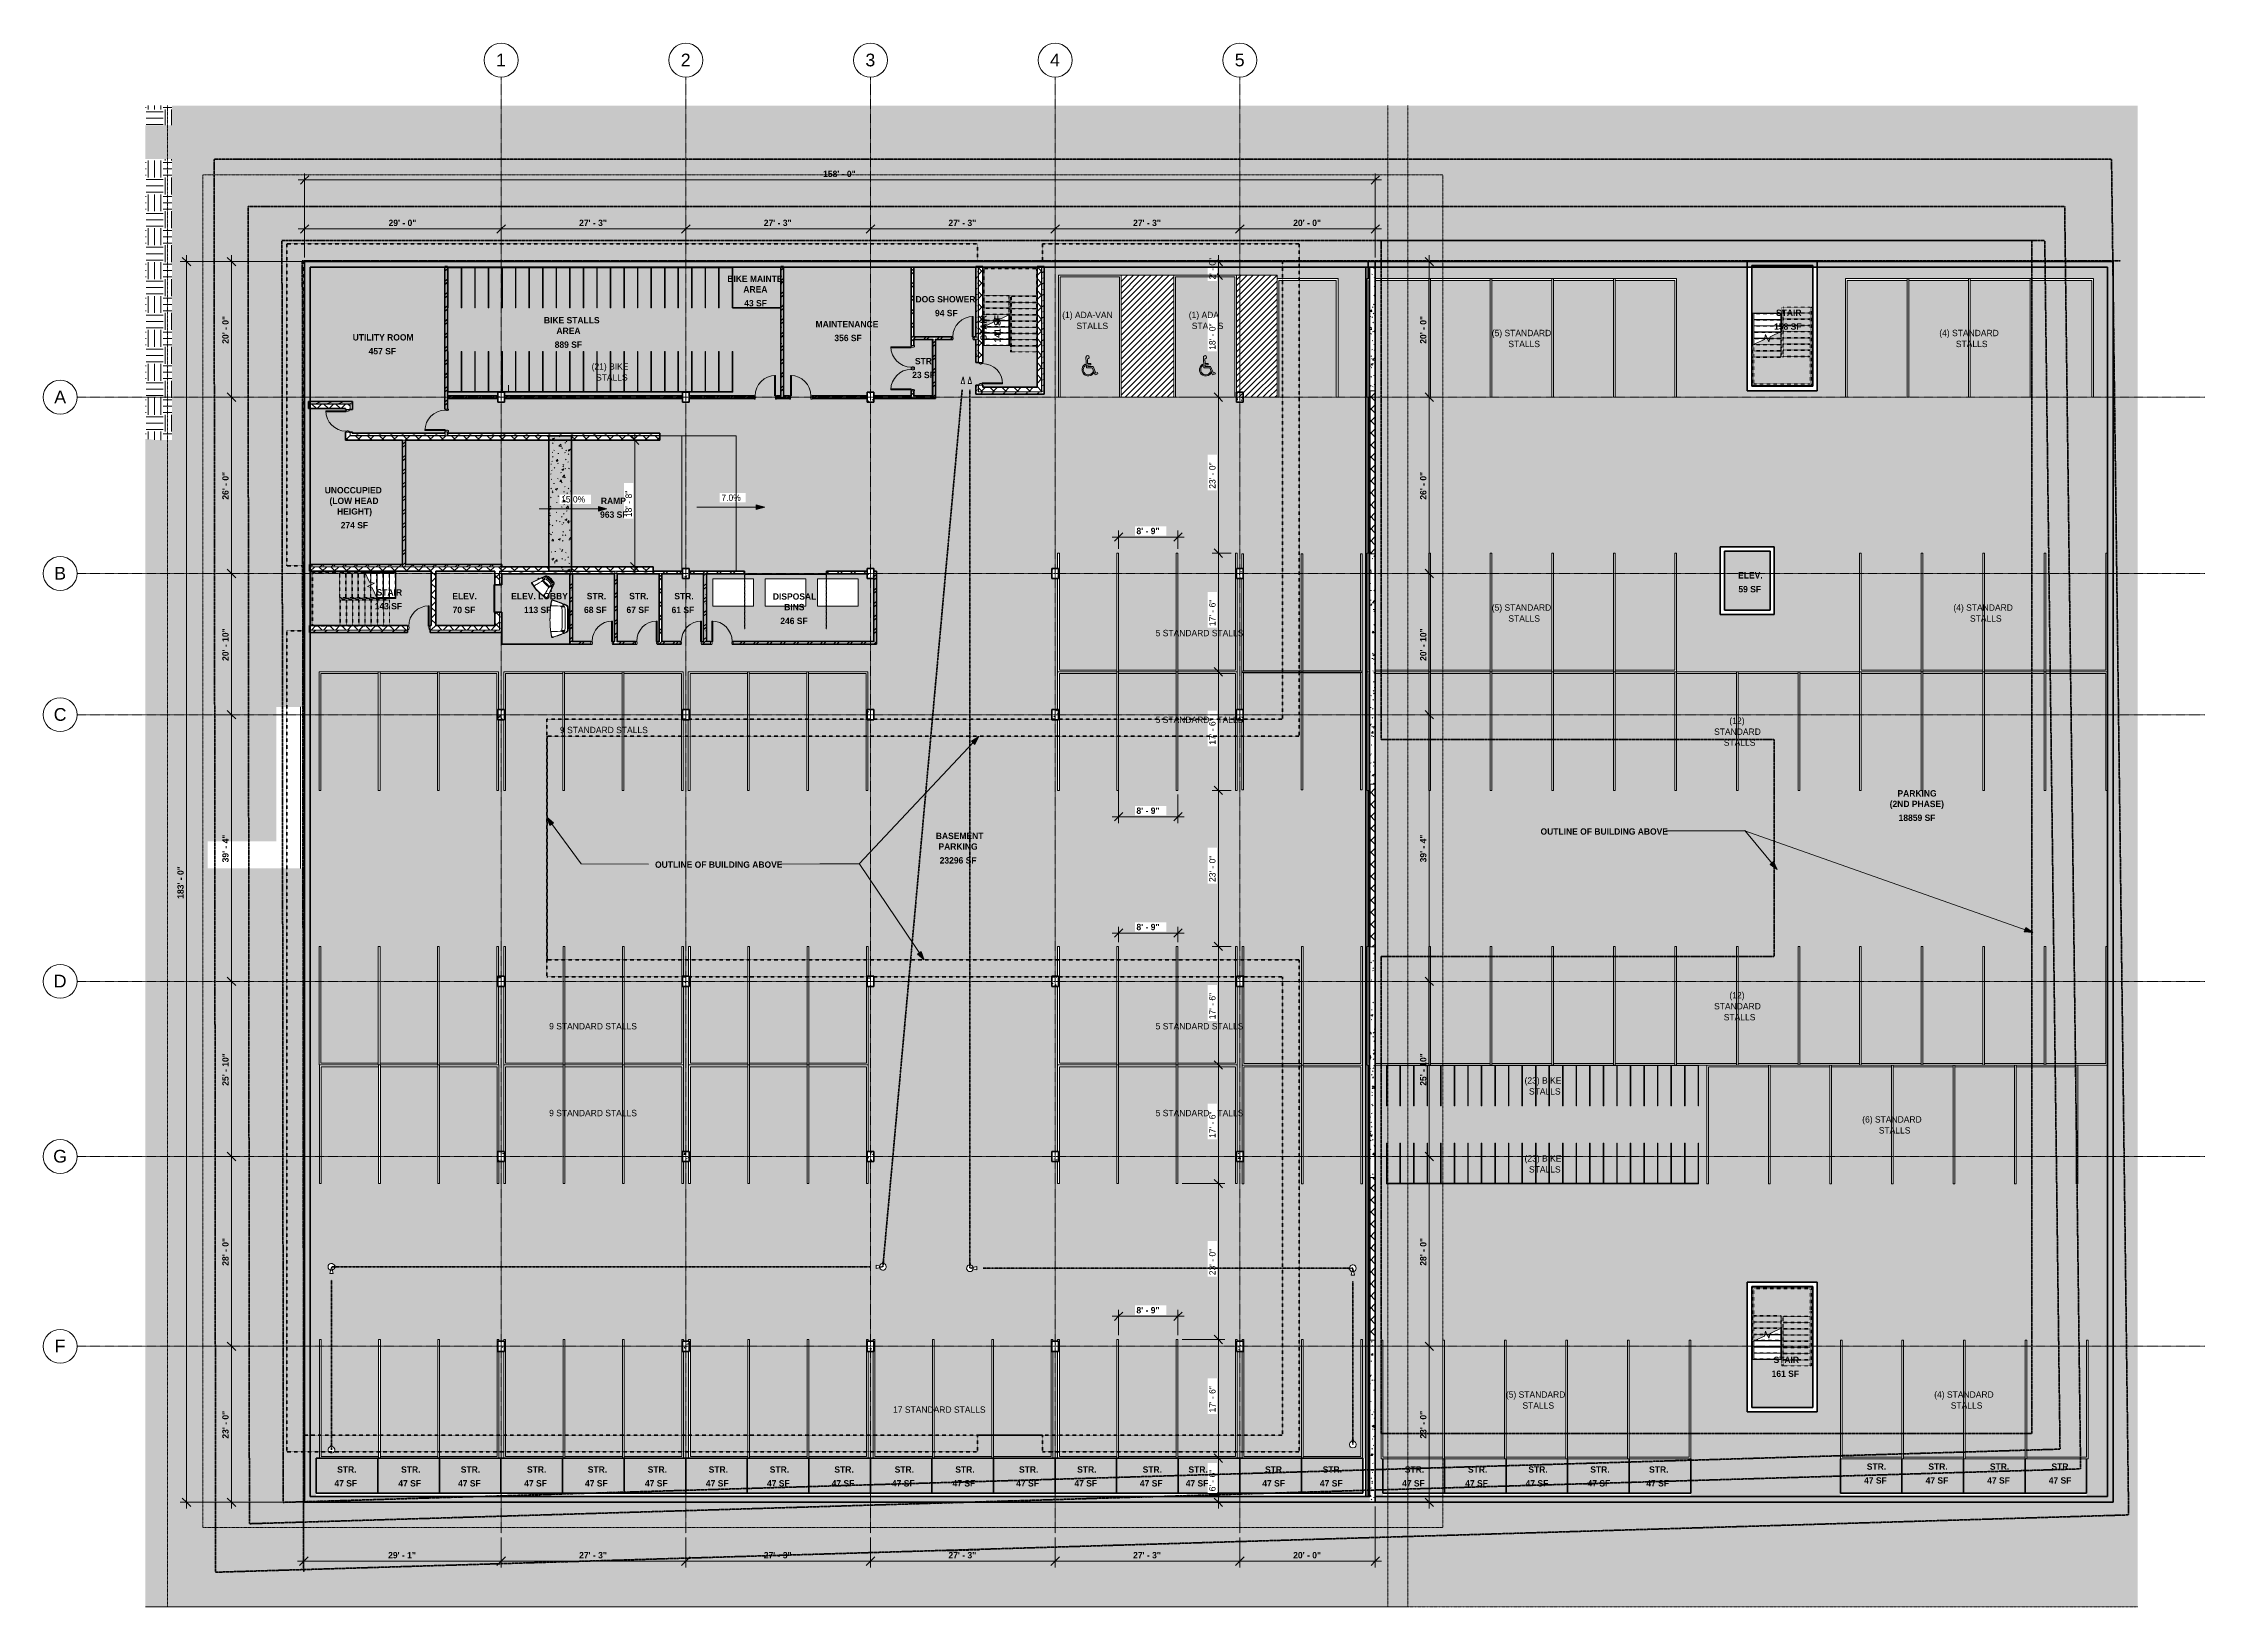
# Model space of a CAD drawing. Header units: inches. Extents: x -4292 to -464, y 9706 to 12474.
import ezdxf

# ---------------------------------------------------------------- set-up
doc = ezdxf.new("R2010")
doc.units = ezdxf.units.IN
doc.header["$MEASUREMENT"] = 0
for name, pattern in [('Aligning Line 1_8_', [0.25, 0.125, -0.125]), ('Dash', [0.25, 0.125, -0.125]), ('Dash 1_16_', [0.125, 0.0625, -0.0625]), ('Double Dash 3_8_', [1, 0.375, -0.125, 0.125, -0.125, 0.125, -0.125]), ('Grid Line 1_2_', [0.875, 0.5, -0.125, 0.125, -0.125]), ('Overhead 1_16_', [0.101562, 0.0625, -0.039062])]:
    doc.linetypes.add(name, pattern=pattern)
for name, color, linetype, lineweight in [('A-ANNO-DIMS', 211, 'Continuous', 9), ('A-ANNO-DIMS-120', 211, 'Continuous', 9), ('A-ANNO-NOTE', 131, 'Continuous', 9), ('A-AREA-1', 53, 'Continuous', 70), ('A-AREA-2', 32, 'Continuous', 70), ('A-AREA-IDEN', 2, 'Continuous', 9), ('A-DETL-GENF-1', 7, 'Continuous', 9), ('A-DETL-MEDM', 33, 'Continuous', 20), ('A-DETL-THIN', 151, 'Continuous', 9), ('A-DOOR-1', 31, 'Continuous', 20), ('A-DOOR-2', 31, 'Continuous', 9), ('A-DOOR-FRAM', 31, 'Continuous', 20), ('A-DOOR-HDLN', 31, 'Dash', 13), ('A-FLOR-1', 10, 'Continuous', 13), ('A-FLOR-2', 250, 'Continuous', 50), ('A-FLOR-PATT-1', 7, 'Continuous', 9), ('A-GENM', 5, 'Continuous', 9), ('A-GENM-1', 9, 'Continuous', 9), ('A-GENM-2', 5, 'Dash', 140), ('A-GENM-IDEN', 13, 'Continuous', 9), ('A-WALL', 113, 'Continuous', 13), ('A-WALL-1', 253, 'Continuous', 50), ('A-WALL-2', 10, 'Continuous', 13), ('A-WALL-3', 113, 'Continuous', 50), ('A-WALL-PATT-1', 254, 'Continuous', 9), ('A-WALL-PATT-2', 8, 'Continuous', 9), ('A-WALL-PATT-3', 252, 'Continuous', 9), ('A-WALL-PATT-4', 111, 'Continuous', 9), ('C-PROP-LINE', 91, 'Double Dash 3_8_', 140), ('C-PROP-LINE-1', 50, 'Double Dash 3_8_', 140), ('C-PROP-LINE-2', 91, 'Dash 1_16_', 140), ('C-TOPO', 7, 'Continuous', 9), ('G-ANNO-DIMS', 111, 'Continuous', 9), ('G-ANNO-SYMB', 111, 'Aligning Line 1_8_', 9), ('G-ANNO-SYMB-1', 147, 'Aligning Line 1_8_', 9), ('G-ANNO-TEXT-1', 147, 'Continuous', 20), ('I-FURN', 30, 'Continuous', 9), ('I-WALL-1', 2, 'Continuous', 50), ('Q-SPCQ', 91, 'Continuous', 9), ('S-COLS', 52, 'Continuous', 9), ('S-COLS-1', 250, 'Continuous', 50), ('S-FNDN-1', 253, 'Continuous', 50), ('S-FNDN-2', 250, 'Continuous', 50), ('S-FNDN-3', 10, 'Continuous', 13), ('S-GRID-1', 1, 'Grid Line 1_2_', 9), ('S-GRID-IDEN', 1, 'Continuous', 9), ('S-GRID-IDEN-1', 147, 'Continuous', 9), ('S-STRS', 31, 'Continuous', 9), ('S-STRS-1', 9, 'Continuous', 9), ('S-STRS-2', 9, 'Overhead 1_16_', 9), ('S-STRS-3', 31, 'Overhead 1_16_', 9), ('S-STRS-MBND', 31, 'Overhead 1_16_', 9), ('S-STRS-MBND-1', 9, 'Overhead 1_16_', 9), ('S-STRS-MBND-2', 9, 'Continuous', 9), ('S-STRS-MBND-3', 31, 'Continuous', 9)]:
    doc.layers.add(name, color=color, linetype=linetype, lineweight=lineweight)
doc.layers.add('A-AREA-PATT-1', color=7, linetype='Continuous', lineweight=9, transparency=1)
doc.layers.add('A-AREA-PATT-2', color=254, linetype='Continuous', lineweight=9, transparency=1)
doc.styles.add('Arial', font='arial.ttf', dxfattribs={"height": 22.5})
doc.styles.add('Century Gothic', font='ufonts.com_century-gothic.ttf', dxfattribs={"height": 11.25})
doc.styles.add('Century Gothic_B', font='GOTHICB.TTF', dxfattribs={"height": 11.25})
doc.dimstyles.new('OD__1_16__Tol__', dxfattribs={"dimscale": 12, "dimtxt": 11.746893, "dimasz": 1.25, "dimexe": 0.9375, "dimexo": 0.625, "dimgap": 0.15625, "dimtad": 1, "dimdec": 4, "dimrnd": 0.0625, "dimzin": 3, "dimdsep": 46, "dimlunit": 4, "dimtxsty": 'Century Gothic', "dimblk1": 'OBLIQUE', "dimblk2": 'OBLIQUE', "dimsah": 1, "dimcen": 0.09, "dimdle": 0.9375, "dimazin": 0, "dimtfac": 1, "dimtdec": 4, "dimtix": 1, "dimtmove": 0, "dimatfit": 3, "dimfxl": 1, "dimtvp": 1, "dimtfill": 1, "dimfrac": 2, "dimtolj": 1, "dimtzin": 0, "dimarcsym": 2})
doc.dimstyles.new('OD__1_8__Tol__', dxfattribs={"dimscale": 12, "dimtxt": 11.746893, "dimasz": 1.25, "dimexe": 0.9375, "dimexo": 0.625, "dimgap": 0.15625, "dimtad": 1, "dimdec": 3, "dimrnd": 0.125, "dimzin": 3, "dimdsep": 46, "dimlunit": 4, "dimtxsty": 'Century Gothic', "dimblk1": 'OBLIQUE', "dimblk2": 'OBLIQUE', "dimsah": 1, "dimcen": 0.09, "dimdle": 0.9375, "dimazin": 0, "dimtfac": 1, "dimtdec": 4, "dimtix": 1, "dimtmove": 0, "dimatfit": 3, "dimfxl": 1, "dimtvp": 1, "dimtfill": 1, "dimfrac": 2, "dimtolj": 1, "dimtzin": 0, "dimarcsym": 2})
doc.dimstyles.new('OD__1__Tol__', dxfattribs={"dimscale": 12, "dimtxt": 11.746893, "dimasz": 1.25, "dimexe": 0.9375, "dimexo": 0.625, "dimgap": 0.15625, "dimtad": 1, "dimdec": 0, "dimzin": 3, "dimdsep": 46, "dimlunit": 4, "dimtxsty": 'Century Gothic_B', "dimblk1": 'OBLIQUE', "dimblk2": 'OBLIQUE', "dimsah": 1, "dimcen": 0.09, "dimdle": 0.9375, "dimazin": 0, "dimtfac": 1, "dimtdec": 4, "dimtix": 1, "dimtmove": 0, "dimatfit": 3, "dimfxl": 1, "dimtvp": 1, "dimtfill": 1, "dimfrac": 2, "dimtolj": 1, "dimtzin": 0, "dimarcsym": 2})
pattern_1 = [(45, (0, 0), (-10.606602, 10.606602), []), (135, (0, 0), (-10.606602, -10.606602), [])]
pattern_2 = [(0, (0, 0), (38.4, 9.6), [1.584, -27.216, 1.584, -27.216, -153.6]), (0, (0, 0), (38.4, 9.6), [-57.6, 1.584, -56.016, 1.584, -27.216, -67.2]), (0, (0, 0), (38.4, 9.6), [-144, 1.584, -17.616, 1.584, -46.416]), (120, (14.4, 4.8), (-27.513844, 28.4553755), [1.584, -27.216, 1.584, -27.216, -153.6]), (120, (14.4, 4.8), (-27.513844, 28.4553755), [-57.6, 1.584, -56.016, 1.584, -27.216, -67.2]), (120, (14.4, 4.8), (-27.513844, 28.4553755), [-144, 1.584, -17.616, 1.584, -46.416]), (240, (19.2, 24), (-10.886156, -38.0553755), [1.584, -27.216, 1.584, -27.216, -153.6]), (240, (19.2, 24), (-10.886156, -38.0553755), [-57.6, 1.584, -56.016, 1.584, -27.216, -67.2]), (240, (19.2, 24), (-10.886156, -38.0553755), [-144, 1.584, -17.616, 1.584, -46.416])]
pattern_3 = [(216.87, (7.997, 19.992), (59.9755286, 39.9843071), [9.996, -89.964]), (206.565, (19.992, 13.994), (-19.991807, -19.992219), [22.352, -22.352]), (198.435, (19.992, 3.998), (-39.983821, -19.991955), [12.644, -50.576])]
pattern_4 = [(45, (0, 0), (-11.879394, 11.879394), []), (45, (0, 18), (-11.879394, 11.879394), [])]
pattern_5 = [(45, (0, 0), (-5.303301, 5.303301), [])]
pattern_6 = [(50, (0, 0), (34.4287, -3.01202), [3.6, -39.6]), (355, (0, 0), (-6.6596, 36.10481), [2.88, -31.68]), (100.451, (2.87, -0.25), (27.76876, 33.0931), [3.06, -33.655]), (46.184, (0, 9.6), (51.22752, -7.94535), [5.4, -59.4]), (96.636, (4.27, 8.94), (44.86319, 46.7577), [4.589, -50.482]), (351.184, (0, 9.6), (44.86417, 46.75745), [4.32, -47.52]), (21, (4.8, 7.2), (28.65176, -19.325734), [3.6, -39.6]), (326, (4.8, 7.2), (11.67934, 34.80662), [2.88, -31.68]), (71.451, (7.188, 5.59), (40.33096, 15.48132), [3.06, -33.655]), (37.5, (0, 0), (0.583112, 15.978979), [1.584, -29.712, 1.584, -30.576, -31.8]), (37.5, (0, 0), (0.583112, 15.978979), [-63.456, 1.584, -30.216]), (7.5, (0, 0), (12.62689, 18.932107), [1.584, -16.752, 1.584, -28.992, -12.12]), (7.5, (0, 0), (12.62689, 18.932107), [-48.912, 1.584, -10.536]), (327.5, (-10.704, 0), (25.622992, -1.082799), [1.584, -10.416, 1.584, -35.856, -49.68]), (327.5, (-10.704, 0), (25.622992, -1.082799), [-49.44, 1.584, -48.096]), (317.5, (-15.504, 0), (27.99243, 4.80496), [1.584, -14.016, 1.584, -23.28, -35.28]), (317.5, (-15.504, 0), (27.99243, 4.80496), [-40.464, 1.584, -33.696])]
pattern_7 = [(0, (0, 0), (30, 30), [30, -30]), (0, (0, 11.25), (30, 30), [30, -30]), (0, (0, 22.5), (30, 30), [30, -30]), (90, (3.75, 26.25), (-30, 30), [30, -30]), (90, (15, 26.25), (-30, 30), [30, -30]), (90, (26.25, 26.25), (-30, 30), [30, -30])]
pattern_8 = [(50, (0.0003, 0.0004), (34.4287, -3.01202), [3.6, -39.6]), (355, (0.0003, 0.0004), (-6.6596, 36.10481), [2.88, -31.68]), (100.451, (2.87, -0.25), (27.76876, 33.0931), [3.06, -33.655]), (46.184, (0.0003, 9.6), (51.22752, -7.94535), [5.4, -59.4]), (96.636, (4.27, 8.94), (44.86319, 46.7577), [4.589, -50.482]), (351.184, (0.0003, 9.6), (44.86417, 46.75745), [4.32, -47.52]), (21, (4.8, 7.2), (28.65176, -19.325734), [3.6, -39.6]), (326, (4.8, 7.2), (11.67934, 34.80662), [2.88, -31.68]), (71.451, (7.187, 5.59), (40.33096, 15.48132), [3.06, -33.655]), (37.5, (0.0003, 0.0004), (0.583112, 15.978979), [1.584, -29.712, 1.584, -30.576, -31.8]), (37.5, (0.0003, 0.0004), (0.583112, 15.978979), [-63.456, 1.584, -30.216]), (7.5, (0.0003, 0.0004), (12.62689, 18.932107), [1.584, -16.752, 1.584, -28.992, -12.12]), (7.5, (0.0003, 0.0004), (12.62689, 18.932107), [-48.912, 1.584, -10.536]), (327.5, (-10.704, 0.0004), (25.622992, -1.082799), [1.584, -10.416, 1.584, -35.856, -49.68]), (327.5, (-10.704, 0.0004), (25.622992, -1.082799), [-49.44, 1.584, -48.096]), (317.5, (-15.504, 0.0004), (27.99243, 4.80496), [1.584, -14.016, 1.584, -23.28, -35.28]), (317.5, (-15.504, 0.0004), (27.99243, 4.80496), [-40.464, 1.584, -33.696])]
pattern_9 = [(50, (0.0003, 0.0004), (34.4287, -3.01202), [3.6, -39.6]), (355, (0.0003, 0.0004), (-6.6596, 36.10481), [2.88, -31.68]), (100.451, (2.87, -0.25), (27.76876, 33.0931), [3.06, -33.655]), (46.184, (0.0003, 9.6), (51.22752, -7.94535), [5.4, -59.4]), (96.636, (4.27, 8.94), (44.86319, 46.7577), [4.589, -50.482]), (351.184, (0.0003, 9.6), (44.86417, 46.75745), [4.32, -47.52]), (21, (4.8, 7.2), (28.65176, -19.325734), [3.6, -39.6]), (326, (4.8, 7.2), (11.67934, 34.80662), [2.88, -31.68]), (71.451, (7.187, 5.59), (40.33096, 15.48132), [3.06, -33.655]), (37.5, (0.0003, 0.0004), (0.583112, 15.978979), [1.584, -29.712, 1.584, -30.576, -31.8]), (37.5, (0.0003, 0.0004), (0.583112, 15.978979), [-63.456, 1.584, -30.216]), (7.5, (0.0003, 0.0004), (12.62689, 18.932107), [1.584, -16.752, 1.584, -28.992, -12.12]), (7.5, (0.0003, 0.0004), (12.62689, 18.932107), [-48.912, 1.584, -10.536]), (327.5, (-10.704, 0.0004), (25.622992, -1.082799), [1.584, -10.416, 1.584, -35.856, -49.68]), (327.5, (-10.704, 0.0004), (25.622992, -1.082799), [-49.44, 1.584, -48.096]), (317.5, (-15.504, 0.0004), (27.99243, 4.80496), [1.584, -14.016, 1.584, -23.28, -35.28]), (317.5, (-15.504, 0.0004), (27.99243, 4.80496), [-40.464, 1.584, -33.696])]
pattern_10 = [(50, (0.0003, 0.0004), (34.4287, -3.01202), [3.6, -39.6]), (355, (0.0003, 0.0004), (-6.6596, 36.10481), [2.88, -31.68]), (100.451, (2.87, -0.25), (27.76876, 33.0931), [3.06, -33.655]), (46.184, (0.0003, 9.6), (51.22752, -7.94535), [5.4, -59.4]), (96.636, (4.27, 8.94), (44.86319, 46.7577), [4.589, -50.482]), (351.184, (0.0003, 9.6), (44.86417, 46.75745), [4.32, -47.52]), (21, (4.8, 7.2), (28.65176, -19.325734), [3.6, -39.6]), (326, (4.8, 7.2), (11.67934, 34.80662), [2.88, -31.68]), (71.451, (7.187, 5.59), (40.33096, 15.48132), [3.06, -33.655]), (37.5, (0.0003, 0.0004), (0.583112, 15.978979), [1.584, -29.712, 1.584, -30.576, -31.8]), (37.5, (0.0003, 0.0004), (0.583112, 15.978979), [-63.456, 1.584, -30.216]), (7.5, (0.0003, 0.0004), (12.62689, 18.932107), [1.584, -16.752, 1.584, -28.992, -12.12]), (7.5, (0.0003, 0.0004), (12.62689, 18.932107), [-48.912, 1.584, -10.536]), (327.5, (-10.704, 0.0004), (25.622992, -1.0828), [1.584, -10.416, 1.584, -35.856, -49.68]), (327.5, (-10.704, 0.0004), (25.622992, -1.0828), [-49.44, 1.584, -48.096]), (317.5, (-15.504, 0.0004), (27.99243, 4.80496), [1.584, -14.016, 1.584, -23.28, -35.28]), (317.5, (-15.504, 0.0004), (27.99243, 4.80496), [-40.464, 1.584, -33.696])]
pattern_11 = [(50, (0.0003, 0.0004), (34.4287, -3.01202), [3.6, -39.6]), (355, (0.0003, 0.0004), (-6.6596, 36.10481), [2.88, -31.68]), (100.451, (2.87, -0.25), (27.76876, 33.0931), [3.06, -33.655]), (46.184, (0.0003, 9.6), (51.22752, -7.94535), [5.4, -59.4]), (96.636, (4.27, 8.94), (44.86319, 46.7577), [4.589, -50.482]), (351.184, (0.0003, 9.6), (44.86417, 46.75745), [4.32, -47.52]), (21, (4.8, 7.2), (28.65176, -19.325734), [3.6, -39.6]), (326, (4.8, 7.2), (11.67934, 34.80662), [2.88, -31.68]), (71.451, (7.187, 5.59), (40.33096, 15.48132), [3.06, -33.655]), (37.5, (0.0003, 0.0004), (0.583112, 15.978979), [1.584, -29.712, 1.584, -30.576, -31.8]), (37.5, (0.0003, 0.0004), (0.583112, 15.978979), [-63.456, 1.584, -30.216]), (7.5, (0.0003, 0.0004), (12.62689, 18.932107), [1.584, -16.752, 1.584, -28.992, -12.12]), (7.5, (0.0003, 0.0004), (12.62689, 18.932107), [-48.912, 1.584, -10.536]), (327.5, (-10.704, 0.0004), (25.622992, -1.0828), [1.584, -10.416, 1.584, -35.856, -49.68]), (327.5, (-10.704, 0.0004), (25.622992, -1.0828), [-49.44, 1.584, -48.096]), (317.5, (-15.504, 0.0004), (27.99243, 4.80496), [1.584, -14.016, 1.584, -23.28, -35.28]), (317.5, (-15.504, 0.0004), (27.99243, 4.80496), [-40.464, 1.584, -33.696])]
pattern_12 = [(50, (0.0003, 0.0004), (34.4287, -3.01202), [3.6, -39.6]), (355, (0.0003, 0.0004), (-6.6596, 36.10481), [2.88, -31.68]), (100.451, (2.87, -0.25), (27.76876, 33.0931), [3.06, -33.655]), (46.184, (0.0003, 9.6), (51.22752, -7.94535), [5.4, -59.4]), (96.636, (4.27, 8.94), (44.86319, 46.7577), [4.589, -50.482]), (351.184, (0.0003, 9.6), (44.86417, 46.75745), [4.32, -47.52]), (21, (4.8, 7.2), (28.65176, -19.325734), [3.6, -39.6]), (326, (4.8, 7.2), (11.67934, 34.80662), [2.88, -31.68]), (71.451, (7.187, 5.59), (40.33096, 15.48132), [3.06, -33.655]), (37.5, (0.0003, 0.0004), (0.583112, 15.978979), [1.584, -29.712, 1.584, -30.576, -31.8]), (37.5, (0.0003, 0.0004), (0.583112, 15.978979), [-63.456, 1.584, -30.216]), (7.5, (0.0003, 0.0004), (12.62689, 18.932107), [1.584, -16.752, 1.584, -28.992, -12.12]), (7.5, (0.0003, 0.0004), (12.62689, 18.932107), [-48.912, 1.584, -10.536]), (327.5, (-10.704, 0.0004), (25.622992, -1.0828), [1.584, -10.416, 1.584, -35.856, -49.68]), (327.5, (-10.704, 0.0004), (25.622992, -1.0828), [-49.44, 1.584, -48.096]), (317.5, (-15.504, 0.0004), (27.99243, 4.80496), [1.584, -14.016, 1.584, -23.28, -35.28]), (317.5, (-15.504, 0.0004), (27.99243, 4.80496), [-40.464, 1.584, -33.696])]
pattern_13 = [(50, (0.0003, 0.0004), (34.4287, -3.01202), [3.6, -39.6]), (355, (0.0003, 0.0004), (-6.6596, 36.10481), [2.88, -31.68]), (100.451, (2.87, -0.25), (27.76876, 33.0931), [3.06, -33.655]), (46.184, (0.0003, 9.6), (51.22752, -7.94535), [5.4, -59.4]), (96.636, (4.27, 8.94), (44.86319, 46.7577), [4.589, -50.482]), (351.184, (0.0003, 9.6), (44.86417, 46.75745), [4.32, -47.52]), (21, (4.8, 7.2), (28.65176, -19.325734), [3.6, -39.6]), (326, (4.8, 7.2), (11.67934, 34.80662), [2.88, -31.68]), (71.451, (7.187, 5.59), (40.33096, 15.48132), [3.06, -33.655]), (37.5, (0.0003, 0.0004), (0.583112, 15.978979), [1.584, -29.712, 1.584, -30.576, -31.8]), (37.5, (0.0003, 0.0004), (0.583112, 15.978979), [-63.456, 1.584, -30.216]), (7.5, (0.0003, 0.0004), (12.62689, 18.932107), [1.584, -16.752, 1.584, -28.992, -12.12]), (7.5, (0.0003, 0.0004), (12.62689, 18.932107), [-48.912, 1.584, -10.536]), (327.5, (-10.704, 0.0004), (25.622992, -1.0828), [1.584, -10.416, 1.584, -35.856, -49.68]), (327.5, (-10.704, 0.0004), (25.622992, -1.0828), [-49.44, 1.584, -48.096]), (317.5, (-15.504, 0.0004), (27.99243, 4.80496), [1.584, -14.016, 1.584, -23.28, -35.28]), (317.5, (-15.504, 0.0004), (27.99243, 4.80496), [-40.464, 1.584, -33.696])]
pattern_14 = [(50, (0.0003, 0.0004), (34.4287, -3.01202), [3.6, -39.6]), (355, (0.0003, 0.0004), (-6.6596, 36.10481), [2.88, -31.68]), (100.451, (2.87, -0.25), (27.76876, 33.0931), [3.06, -33.655]), (46.184, (0.0003, 9.6), (51.22752, -7.94535), [5.4, -59.4]), (96.636, (4.27, 8.94), (44.86319, 46.7577), [4.589, -50.482]), (351.184, (0.0003, 9.6), (44.86417, 46.75745), [4.32, -47.52]), (21, (4.8, 7.2), (28.65176, -19.325734), [3.6, -39.6]), (326, (4.8, 7.2), (11.67934, 34.80662), [2.88, -31.68]), (71.451, (7.187, 5.59), (40.33096, 15.48132), [3.06, -33.655]), (37.5, (0.0003, 0.0004), (0.583112, 15.978979), [1.584, -29.712, 1.584, -30.576, -31.8]), (37.5, (0.0003, 0.0004), (0.583112, 15.978979), [-63.456, 1.584, -30.216]), (7.5, (0.0003, 0.0004), (12.62689, 18.932107), [1.584, -16.752, 1.584, -28.992, -12.12]), (7.5, (0.0003, 0.0004), (12.62689, 18.932107), [-48.912, 1.584, -10.536]), (327.5, (-10.704, 0.0004), (25.622992, -1.0828), [1.584, -10.416, 1.584, -35.856, -49.68]), (327.5, (-10.704, 0.0004), (25.622992, -1.0828), [-49.44, 1.584, -48.096]), (317.5, (-15.504, 0.0004), (27.99243, 4.80496), [1.584, -14.016, 1.584, -23.28, -35.28]), (317.5, (-15.504, 0.0004), (27.99243, 4.80496), [-40.464, 1.584, -33.696])]

msp = doc.modelspace()

# ---------------------------------------------------------------- texts
at = {"layer": 'A-ANNO-NOTE', "char_height": 11.25, "width": 269.29125, "attachment_point": 1, "style": 'Century Gothic_B'}
for insert in [(-1640.71521, 11084.08029), (-3208.76706, 11025.41967)]:
    msp.add_mtext('OUTLINE OF BUILDING ABOVE', dxfattribs=dict(at, insert=insert))
at = {"layer": 'A-AREA-IDEN', "char_height": 11.25, "attachment_point": 1, "style": 'Century Gothic_B'}
for s, insert, width in [('BIKE MAINTE.', (-3080.83853, 12062.50387), 119.30625), ('AREA', (-3052.40103, 12043.75387), 50.37375), ('43 SF', (-3050.83853, 12019.29035), 46.58625), ('DOG SHOWER', (-2747.53484, 12026.24994), 130.29), ('BIKE STALLS', (-3405.5525, 11989.07688), 103.7775), ('MAINTENANCE', (-2924.48272, 11982.11516), 138.24375), ('94 SF', (-2712.9994, 12001.79232), 46.58625), ('STAIR', (-1223.68963, 12002.29166), 49.2375), ('UTILITY ROOM', (-3744.2155, 11958.81914), 126.12375), ('889 SF', (-3386.48951, 11945.86336), 57.57), ('AREA', (-3383.365, 11970.32688), 50.37375), ('356 SF', (-2891.19925, 11957.65754), 57.57), ('158 SF', (-1227.11483, 11977.83405), 57.57), ('457 SF', (-3715.91628, 11934.36152), 57.57), ('STR.', (-2748.60016, 11916.68864), 34.845), ('23 SF', (-2753.44268, 11892.23103), 46.58625), ('UNOCCUPIED', (-3793.72982, 11688.2031), 126.12375), ('(LOW HEAD', (-3785.29232, 11669.4531), 106.05), ('HEIGHT)', (-3771.85482, 11650.7031), 73.4775), ('274 SF', (-3765.43061, 11626.23367), 57.57), ('ELEV.', (-1290.78963, 11537.54673), 47.7225), ('STAIR', (-3701.86043, 11507.39247), 49.2375), ('ELEV.', (-3567.76898, 11500.68706), 47.7225), ('ELEV. LOBBY', (-3463.47348, 11500.77425), 112.48875), ('STR.', (-3329.68324, 11500.8225), 34.845), ('STR.', (-3254.50677, 11500.85815), 34.845), ('STR.', (-3174.67347, 11500.68706), 34.845), ('DISPOSAL', (-3000.12051, 11500.07289), 89.385), ('59 SF', (-1290.31719, 11513.08911), 46.58625), ('143 SF', (-3705.28563, 11482.93486), 57.57), ('70 SF', (-3567.29654, 11476.22945), 46.58625), ('113 SF', (-3440.81994, 11476.31664), 57.57), ('68 SF', (-3334.52576, 11476.36489), 46.58625), ('67 SF', (-3259.34929, 11476.40053), 46.58625), ('61 SF', (-3179.51599, 11476.22945), 46.58625), ('246 SF', (-2986.98665, 11456.85937), 57.57), ('BINS', (-2980.12051, 11481.32289), 41.28375), ('PARKING', (-1008.63169, 11151.63203), 84.84), ('(2ND PHASE)', (-1022.38169, 11132.88203), 117.79125), ('18859 SF', (-1006.60216, 11108.41851), 79.5375), ('BASEMENT', (-2711.6057, 11076.24518), 96.2025), ('PARKING', (-2706.9182, 11057.49518), 84.84), ('23296 SF', (-2704.73169, 11033.03166), 79.5375), ('STAIR', (-1228.02802, 10148.76423), 49.2375), ('161 SF', (-1231.45322, 10124.30662), 57.57), ('STR.', (-3771.66521, 9954.78177), 34.845), ('STR.', (-3658.46065, 9954.78177), 34.845), ('STR.', (-3552.73493, 9954.78177), 34.845), ('STR.', (-3435.56507, 9954.78177), 34.845), ('STR.', (-3327.89621, 9954.78177), 34.845), ('STR.', (-3221.82636, 9954.78177), 34.845), ('STR.', (-3113.83885, 9954.78177), 34.845), ('STR.', (-3005.64784, 9954.78177), 34.845), ('STR.', (-2891.1549, 9954.78177), 34.845), ('STR.', (-2784.48614, 9954.78177), 34.845), ('STR.', (-2677.08031, 9954.78177), 34.845), ('STR.', (-2564.28374, 9954.78177), 34.845), ('STR.', (-2461.25482, 9954.78177), 34.845), ('STR.', (-2345.3189, 9954.78177), 34.845), ('STR.', (-2264.16272, 9954.78177), 34.845), ('STR.', (-2128.59944, 9954.78177), 34.845), ('STR.', (-2026.54636, 9954.78177), 34.845), ('STR.', (-1881.00026, 9954.78177), 34.845), ('STR.', (-1769.24528, 9954.78177), 34.845), ('STR.', (-1662.31152, 9954.78177), 34.845), ('STR.', (-1552.62277, 9954.78177), 34.845), ('STR.', (-1448.44399, 9954.78177), 34.845), ('STR.', (-1062.90068, 9959.89828), 34.845), ('STR.', (-953.90068, 9959.89828), 34.845), ('STR.', (-844.90068, 9959.89828), 34.845), ('STR.', (-735.90068, 9959.89828), 34.845), ('47 SF', (-3776.50773, 9930.32416), 46.58625), ('47 SF', (-3663.30317, 9930.32416), 46.58625), ('47 SF', (-3557.57745, 9930.32416), 46.58625), ('47 SF', (-3440.40759, 9930.32416), 46.58625), ('47 SF', (-3332.73873, 9930.32416), 46.58625), ('47 SF', (-3226.66888, 9930.32416), 46.58625), ('47 SF', (-3118.68137, 9930.32416), 46.58625), ('47 SF', (-3010.49036, 9930.32416), 46.58625), ('47 SF', (-2895.99742, 9930.32416), 46.58625), ('47 SF', (-2789.32866, 9930.32416), 46.58625), ('47 SF', (-2681.92283, 9930.32416), 46.58625), ('47 SF', (-2569.12626, 9930.32416), 46.58625), ('47 SF', (-2466.09734, 9930.32416), 46.58625), ('47 SF', (-2350.16142, 9930.32416), 46.58625), ('47 SF', (-2269.00524, 9930.32416), 46.58625), ('47 SF', (-2133.44196, 9930.32416), 46.58625), ('47 SF', (-2031.38888, 9930.32416), 46.58625), ('47 SF', (-1885.84278, 9930.32416), 46.58625), ('47 SF', (-1774.0878, 9930.32416), 46.58625), ('47 SF', (-1667.15404, 9930.32416), 46.58625), ('47 SF', (-1557.46529, 9930.32416), 46.58625), ('47 SF', (-1453.28651, 9930.32416), 46.58625), ('47 SF', (-1067.7432, 9935.44067), 46.58625), ('47 SF', (-958.7432, 9935.44067), 46.58625), ('47 SF', (-849.7432, 9935.44067), 46.58625), ('47 SF', (-740.7432, 9935.44067), 46.58625)]:
    msp.add_mtext(s, dxfattribs=dict(at, insert=insert, width=width))
at = {"layer": 'A-AREA-IDEN', "char_height": 11.25, "attachment_point": 1, "rotation": 90, "style": 'Century Gothic_B'}
for s, insert, width in [('STAIR', (-2632.66386, 11947.55525), 49.2375), ('141 SF', (-2608.20625, 11944.13005), 57.57)]:
    msp.add_mtext(s, dxfattribs=dict(at, insert=insert, width=width))
at = {"layer": 'A-GENM-IDEN', "char_height": 11.25, "attachment_point": 1, "style": 'Century Gothic'}
for s, insert, width in [('(1) ADA-VAN', (-2487.76405, 11998.4854), 120.82125), ('(1) ADA', (-2263.61444, 11998.4854), 71.9625), ('STALLS', (-2462.45155, 11979.1104), 59.46375), ('STALLS', (-2258.30194, 11979.1104), 59.46375), ('(5) STANDARD', (-1727.06168, 11966.47657), 130.29), ('STALLS', (-1697.68668, 11947.10157), 59.46375), ('(4) STANDARD', (-934.56168, 11966.47657), 130.29), ('STALLS', (-905.18668, 11947.10157), 59.46375), ('(21) BIKE', (-3321.06625, 11907.25774), 78.0225), ('STALLS', (-3313.25375, 11887.88274), 59.46375), ('(5) STANDARD', (-1727.06168, 11480.47657), 130.29), ('STALLS', (-1697.68668, 11461.10157), 59.46375), ('(4) STANDARD', (-909.56168, 11480.47657), 130.29), ('STALLS', (-880.18668, 11461.10157), 59.46375), ('STANDARD', (-1333.37271, 11260.78661), 100.7475), ('(12)', (-1306.18521, 11280.16161), 34.845), ('STALLS', (-1316.18521, 11241.41161), 59.46375), ('(12)', (-1306.18521, 10794.16161), 34.845), ('STANDARD', (-1333.37271, 10774.78661), 100.7475), ('STALLS', (-1316.18521, 10755.41161), 59.46375), ('(23) BIKE', (-1668.99475, 10643.47657), 78.0225), ('STALLS', (-1661.18225, 10624.10157), 59.46375), ('(6) STANDARD', (-1071.06168, 10574.47657), 130.29), ('STALLS', (-1041.68668, 10555.10157), 59.46375), ('(23) BIKE', (-1668.99475, 10505.47657), 78.0225), ('STALLS', (-1661.18225, 10486.10157), 59.46375), ('(5) STANDARD', (-1702.06168, 10087.47657), 130.29), ('STALLS', (-1672.68668, 10068.10157), 59.46375), ('(4) STANDARD', (-943.56168, 10087.47657), 130.29), ('STALLS', (-914.18668, 10068.10157), 59.46375)]:
    msp.add_mtext(s, dxfattribs=dict(at, insert=insert, width=width))
at = {"layer": 'G-ANNO-TEXT-1', "char_height": 11.25, "attachment_point": 1, "style": 'Century Gothic'}
for s, insert, width in [('5 STANDARD STALLS', (-2322.30589, 11435.36416), 181.42125), ('9 STANDARD STALLS', (-3377.10589, 11263.79201), 181.42125), ('5 STANDARD STALLS', (-2322.30589, 11281.76416), 181.42125), ('9 STANDARD STALLS', (-3396.30589, 10739.36416), 181.42125), ('5 STANDARD STALLS', (-2322.30589, 10739.36416), 181.42125), ('9 STANDARD STALLS', (-3396.30589, 10585.76416), 181.42125), ('5 STANDARD STALLS', (-2322.30589, 10585.76416), 181.42125), ('17 STANDARD STALLS', (-2787.26284, 10060.73916), 192.02625)]:
    msp.add_mtext(s, dxfattribs=dict(at, insert=insert, width=width))
at = {"layer": 'S-GRID-IDEN', "char_height": 22.5, "attachment_point": 1, "style": 'Arial'}
for s, insert, width in [('1', (-3490.23502, 12455.34705), 21.21), ('2', (-3163.23502, 12455.34705), 21.21), ('3', (-2836.23502, 12455.34705), 21.21), ('4', (-2509.23502, 12455.34705), 21.21), ('5', (-2182.23502, 12455.34705), 21.21), ('A', (-4272.69948, 11858.91542), 25.37625), ('B', (-4272.69948, 11546.91542), 25.37625), ('C', (-4273.64436, 11296.91542), 27.64875), ('D', (-4273.64436, 10824.91542), 27.64875), ('G', (-4274.56562, 10514.91542), 29.92125), ('F', (-4271.91996, 10178.91542), 23.4825)]:
    msp.add_mtext(s, dxfattribs=dict(at, insert=insert, width=width))

# ---------------------------------------------------------------- blocks, each defined once
blk = doc.blocks.new('DIMBLOCK1-FLOOR PLAN - BASEMENT')
at = {"layer": 'A-ANNO-DIMS-120', "lineweight": 50}
for p, q in [((-1837.7, 10167.2), (-1845.2, 10174.7)), ((-1837.7, 10167.2), (-1830.2, 10159.7)), ((-1837.7, 9891.2), (-1845.2, 9898.7)), ((-1837.7, 9891.2), (-1830.2, 9883.7))]:
    blk.add_line(p, q, dxfattribs=at)
at = {"layer": 'A-ANNO-DIMS-120'}
for p, q in [((-1840.8, 10167.2), (-1826.4, 10167.2)), ((-1837.7, 10167.2), (-1840.8, 10167.2)), ((-1837.7, 9879.9), (-1837.7, 10167.2)), ((-1935.8, 9891.2), (-1826.4, 9891.2)), ((-1837.7, 9891.2), (-1935.8, 9891.2))]:
    blk.add_line(p, q, dxfattribs=at)
at = {"layer": 'A-ANNO-DIMS-120', "color": 0, "insert": (-1854, 10003.8), "char_height": 11.25, "width": 60.86, "attachment_point": 1, "rotation": 90, "line_spacing_factor": 0.984502, "style": 'Century Gothic_B', "bg_fill": 3, "box_fill_scale": 1.25, "bg_fill_color": 256, "bg_fill_true_color": 13158600, "bg_fill_transparency": 0}
blk.add_mtext('23\' - 0"', dxfattribs=at)
blk = doc.blocks.new('_Oblique')
at = {"color": 0, "linetype": 'ByBlock', "lineweight": -2}
blk.add_line((-0.5, -0.5), (0.5, 0.5), dxfattribs=at)
blk = doc.blocks.new('DIMBLOCK2-FLOOR PLAN - BASEMENT')
at = {"layer": 'A-ANNO-DIMS-120', "lineweight": 50}
for p, q in [((-1837.7, 10503.2), (-1845.2, 10510.7)), ((-1837.7, 10503.2), (-1830.2, 10495.7)), ((-1837.7, 10167.2), (-1845.2, 10174.7)), ((-1837.7, 10167.2), (-1830.2, 10159.7))]:
    blk.add_line(p, q, dxfattribs=at)
at = {"layer": 'A-ANNO-DIMS-120'}
for p, q in [((-1840.8, 10503.2), (-1826.4, 10503.2)), ((-1837.7, 10503.2), (-1840.8, 10503.2)), ((-1837.7, 10167.2), (-1837.7, 10503.2)), ((-1840.8, 10167.2), (-1826.4, 10167.2)), ((-1837.7, 10167.2), (-1840.8, 10167.2))]:
    blk.add_line(p, q, dxfattribs=at)
at = {"layer": 'A-ANNO-DIMS-120', "color": 0, "insert": (-1854, 10309.8), "char_height": 11.25, "width": 60.86, "attachment_point": 1, "rotation": 90, "line_spacing_factor": 0.984502, "style": 'Century Gothic_B', "bg_fill": 3, "box_fill_scale": 1.25, "bg_fill_color": 256, "bg_fill_true_color": 13158600, "bg_fill_transparency": 0}
blk.add_mtext('28\' - 0"', dxfattribs=at)
blk = doc.blocks.new('DIMBLOCK3-FLOOR PLAN - BASEMENT')
at = {"layer": 'A-ANNO-DIMS-120', "lineweight": 50}
for p, q in [((-1837.7, 10813.2), (-1845.2, 10820.7)), ((-1837.7, 10813.2), (-1830.2, 10805.7)), ((-1837.7, 10503.2), (-1845.2, 10510.7)), ((-1837.7, 10503.2), (-1830.2, 10495.7))]:
    blk.add_line(p, q, dxfattribs=at)
at = {"layer": 'A-ANNO-DIMS-120'}
for p, q in [((-1840.8, 10813.2), (-1826.4, 10813.2)), ((-1837.7, 10813.2), (-1840.8, 10813.2)), ((-1837.7, 10503.2), (-1837.7, 10813.2)), ((-1840.8, 10503.2), (-1826.4, 10503.2)), ((-1837.7, 10503.2), (-1840.8, 10503.2))]:
    blk.add_line(p, q, dxfattribs=at)
at = {"layer": 'A-ANNO-DIMS-120', "color": 0, "insert": (-1854, 10628.4), "char_height": 11.25, "width": 71.376, "attachment_point": 1, "rotation": 90, "line_spacing_factor": 0.984502, "style": 'Century Gothic_B', "bg_fill": 3, "box_fill_scale": 1.25, "bg_fill_color": 256, "bg_fill_true_color": 13158600, "bg_fill_transparency": 0}
blk.add_mtext('25\' - 10"', dxfattribs=at)
blk = doc.blocks.new('DIMBLOCK4-FLOOR PLAN - BASEMENT')
at = {"layer": 'A-ANNO-DIMS-120', "lineweight": 50}
for p, q in [((-1837.7, 11285.2), (-1845.2, 11292.7)), ((-1837.7, 11285.2), (-1830.2, 11277.7)), ((-1837.7, 10813.2), (-1845.2, 10820.7)), ((-1837.7, 10813.2), (-1830.2, 10805.7))]:
    blk.add_line(p, q, dxfattribs=at)
at = {"layer": 'A-ANNO-DIMS-120'}
for p, q in [((-1840.8, 11285.2), (-1826.4, 11285.2)), ((-1837.7, 11285.2), (-1840.8, 11285.2)), ((-1837.7, 10813.2), (-1837.7, 11285.2)), ((-1840.8, 10813.2), (-1826.4, 10813.2)), ((-1837.7, 10813.2), (-1840.8, 10813.2))]:
    blk.add_line(p, q, dxfattribs=at)
at = {"layer": 'A-ANNO-DIMS-120', "color": 0, "insert": (-1854, 11023.8), "char_height": 11.25, "width": 60.86, "attachment_point": 1, "rotation": 90, "line_spacing_factor": 0.984502, "style": 'Century Gothic_B', "bg_fill": 3, "box_fill_scale": 1.25, "bg_fill_color": 256, "bg_fill_true_color": 13158600, "bg_fill_transparency": 0}
blk.add_mtext('39\' - 4"', dxfattribs=at)
blk = doc.blocks.new('DIMBLOCK5-FLOOR PLAN - BASEMENT')
at = {"layer": 'A-ANNO-DIMS-120', "lineweight": 50}
for p, q in [((-1837.7, 11535.2), (-1845.2, 11542.7)), ((-1837.7, 11535.2), (-1830.2, 11527.7)), ((-1837.7, 11285.2), (-1845.2, 11292.7)), ((-1837.7, 11285.2), (-1830.2, 11277.7))]:
    blk.add_line(p, q, dxfattribs=at)
at = {"layer": 'A-ANNO-DIMS-120'}
for p, q in [((-1840.8, 11535.2), (-1826.4, 11535.2)), ((-1837.7, 11535.2), (-1840.8, 11535.2)), ((-1837.7, 11285.2), (-1837.7, 11535.2)), ((-1840.8, 11285.2), (-1826.4, 11285.2)), ((-1837.7, 11285.2), (-1840.8, 11285.2))]:
    blk.add_line(p, q, dxfattribs=at)
at = {"layer": 'A-ANNO-DIMS-120', "color": 0, "insert": (-1854, 11380.4), "char_height": 11.25, "width": 71.376, "attachment_point": 1, "rotation": 90, "line_spacing_factor": 0.984502, "style": 'Century Gothic_B', "bg_fill": 3, "box_fill_scale": 1.25, "bg_fill_color": 256, "bg_fill_true_color": 13158600, "bg_fill_transparency": 0}
blk.add_mtext('20\' - 10"', dxfattribs=at)
blk = doc.blocks.new('DIMBLOCK6-FLOOR PLAN - BASEMENT')
at = {"layer": 'A-ANNO-DIMS-120', "lineweight": 50}
for p, q in [((-1837.7, 11847.2), (-1845.2, 11854.7)), ((-1837.7, 11847.2), (-1830.2, 11839.7)), ((-1837.7, 11535.2), (-1845.2, 11542.7)), ((-1837.7, 11535.2), (-1830.2, 11527.7))]:
    blk.add_line(p, q, dxfattribs=at)
at = {"layer": 'A-ANNO-DIMS-120'}
for p, q in [((-1840.8, 11847.2), (-1826.4, 11847.2)), ((-1837.7, 11847.2), (-1840.8, 11847.2)), ((-1837.7, 11535.2), (-1837.7, 11847.2)), ((-1840.8, 11535.2), (-1826.4, 11535.2)), ((-1837.7, 11535.2), (-1840.8, 11535.2))]:
    blk.add_line(p, q, dxfattribs=at)
at = {"layer": 'A-ANNO-DIMS-120', "color": 0, "insert": (-1854, 11665.8), "char_height": 11.25, "width": 60.86, "attachment_point": 1, "rotation": 90, "line_spacing_factor": 0.984502, "style": 'Century Gothic_B', "bg_fill": 3, "box_fill_scale": 1.25, "bg_fill_color": 256, "bg_fill_true_color": 13158600, "bg_fill_transparency": 0}
blk.add_mtext('26\' - 0"', dxfattribs=at)
blk = doc.blocks.new('DIMBLOCK7-FLOOR PLAN - BASEMENT')
at = {"layer": 'A-ANNO-DIMS-120'}
for p, q in [((-1837.7, 11847.2), (-1837.7, 12098.4)), ((-1935.8, 12087.2), (-1826.4, 12087.2)), ((-1837.7, 12087.2), (-1935.8, 12087.2)), ((-1840.8, 11847.2), (-1826.4, 11847.2)), ((-1837.7, 11847.2), (-1840.8, 11847.2))]:
    blk.add_line(p, q, dxfattribs=at)
at = {"layer": 'A-ANNO-DIMS-120', "lineweight": 50}
for p, q in [((-1837.7, 12087.2), (-1845.2, 12094.7)), ((-1837.7, 12087.2), (-1830.2, 12079.7)), ((-1837.7, 11847.2), (-1845.2, 11854.7)), ((-1837.7, 11847.2), (-1830.2, 11839.7))]:
    blk.add_line(p, q, dxfattribs=at)
at = {"layer": 'A-ANNO-DIMS-120', "color": 0, "insert": (-1854, 11941.8), "char_height": 11.25, "width": 60.86, "attachment_point": 1, "rotation": 90, "line_spacing_factor": 0.984502, "style": 'Century Gothic_B', "bg_fill": 3, "box_fill_scale": 1.25, "bg_fill_color": 256, "bg_fill_true_color": 13158600, "bg_fill_transparency": 0}
blk.add_mtext('20\' - 0"', dxfattribs=at)
blk = doc.blocks.new('DIMBLOCK8-FLOOR PLAN - BASEMENT')
at = {"layer": 'A-ANNO-DIMS-120'}
for p, q in [((-3830.7, 10002.6), (-3830.7, 9775.6)), ((-3830.7, 9786.8), (-3830.7, 10002.6)), ((-3481.3, 9828.7), (-3481.3, 9775.6)), ((-3481.3, 9786.8), (-3481.3, 9828.7)), ((-3842, 9786.8), (-3481.3, 9786.8))]:
    blk.add_line(p, q, dxfattribs=at)
at = {"layer": 'A-ANNO-DIMS-120', "lineweight": 50}
for p, q in [((-3830.7, 9786.8), (-3838.2, 9779.3)), ((-3830.7, 9786.8), (-3823.2, 9794.3)), ((-3481.3, 9786.8), (-3488.8, 9779.3)), ((-3481.3, 9786.8), (-3473.8, 9794.3))]:
    blk.add_line(p, q, dxfattribs=at)
at = {"layer": 'A-ANNO-DIMS-120', "color": 0, "insert": (-3681.4, 9803.1), "char_height": 11.25, "width": 60.86, "attachment_point": 1, "line_spacing_factor": 0.984502, "style": 'Century Gothic_B', "bg_fill": 3, "box_fill_scale": 1.25, "bg_fill_color": 256, "bg_fill_true_color": 13158600, "bg_fill_transparency": 0}
blk.add_mtext('29\' - 1"', dxfattribs=at)
blk = doc.blocks.new('DIMBLOCK9-FLOOR PLAN - BASEMENT')
at = {"layer": 'A-ANNO-DIMS-120'}
for p, q in [((-3481.3, 9828.7), (-3481.3, 9775.6)), ((-3481.3, 9786.8), (-3481.3, 9828.7)), ((-3154.3, 9828.7), (-3154.3, 9775.6)), ((-3154.3, 9786.8), (-3154.3, 9828.7)), ((-3481.3, 9786.8), (-3154.3, 9786.8))]:
    blk.add_line(p, q, dxfattribs=at)
at = {"layer": 'A-ANNO-DIMS-120', "lineweight": 50}
for p, q in [((-3481.3, 9786.8), (-3488.8, 9779.3)), ((-3481.3, 9786.8), (-3473.8, 9794.3)), ((-3154.3, 9786.8), (-3161.8, 9779.3)), ((-3154.3, 9786.8), (-3146.8, 9794.3))]:
    blk.add_line(p, q, dxfattribs=at)
at = {"layer": 'A-ANNO-DIMS-120', "color": 0, "insert": (-3343.2, 9803.1), "char_height": 11.25, "width": 60.86, "attachment_point": 1, "line_spacing_factor": 0.984502, "style": 'Century Gothic_B', "bg_fill": 3, "box_fill_scale": 1.25, "bg_fill_color": 256, "bg_fill_true_color": 13158600, "bg_fill_transparency": 0}
blk.add_mtext('27\' - 3"', dxfattribs=at)
blk = doc.blocks.new('DIMBLOCK10-FLOOR PLAN - BASEMENT')
at = {"layer": 'A-ANNO-DIMS-120'}
for p, q in [((-3154.3, 9828.7), (-3154.3, 9775.6)), ((-3154.3, 9786.8), (-3154.3, 9828.7)), ((-2827.3, 9828.7), (-2827.3, 9775.6)), ((-2827.3, 9786.8), (-2827.3, 9828.7)), ((-3154.3, 9786.8), (-2827.3, 9786.8))]:
    blk.add_line(p, q, dxfattribs=at)
at = {"layer": 'A-ANNO-DIMS-120', "lineweight": 50}
for p, q in [((-3154.3, 9786.8), (-3161.8, 9779.3)), ((-3154.3, 9786.8), (-3146.8, 9794.3)), ((-2827.3, 9786.8), (-2834.8, 9779.3)), ((-2827.3, 9786.8), (-2819.8, 9794.3))]:
    blk.add_line(p, q, dxfattribs=at)
at = {"layer": 'A-ANNO-DIMS-120', "color": 0, "insert": (-3016.2, 9803.1), "char_height": 11.25, "width": 60.86, "attachment_point": 1, "line_spacing_factor": 0.984502, "style": 'Century Gothic_B', "bg_fill": 3, "box_fill_scale": 1.25, "bg_fill_color": 256, "bg_fill_true_color": 13158600, "bg_fill_transparency": 0}
blk.add_mtext('27\' - 3"', dxfattribs=at)
blk = doc.blocks.new('DIMBLOCK11-FLOOR PLAN - BASEMENT')
at = {"layer": 'A-ANNO-DIMS-120'}
for p, q in [((-2827.3, 9828.7), (-2827.3, 9775.6)), ((-2827.3, 9786.8), (-2827.3, 9828.7)), ((-2500.3, 9828.7), (-2500.3, 9775.6)), ((-2500.3, 9786.8), (-2500.3, 9828.7)), ((-2827.3, 9786.8), (-2500.3, 9786.8))]:
    blk.add_line(p, q, dxfattribs=at)
at = {"layer": 'A-ANNO-DIMS-120', "lineweight": 50}
for p, q in [((-2827.3, 9786.8), (-2834.8, 9779.3)), ((-2827.3, 9786.8), (-2819.8, 9794.3)), ((-2500.3, 9786.8), (-2507.8, 9779.3)), ((-2500.3, 9786.8), (-2492.8, 9794.3))]:
    blk.add_line(p, q, dxfattribs=at)
at = {"layer": 'A-ANNO-DIMS-120', "color": 0, "insert": (-2689.2, 9803.1), "char_height": 11.25, "width": 60.86, "attachment_point": 1, "line_spacing_factor": 0.984502, "style": 'Century Gothic_B', "bg_fill": 3, "box_fill_scale": 1.25, "bg_fill_color": 256, "bg_fill_true_color": 13158600, "bg_fill_transparency": 0}
blk.add_mtext('27\' - 3"', dxfattribs=at)
blk = doc.blocks.new('DIMBLOCK12-FLOOR PLAN - BASEMENT')
at = {"layer": 'A-ANNO-DIMS-120'}
for p, q in [((-2500.3, 9828.7), (-2500.3, 9775.6)), ((-2500.3, 9786.8), (-2500.3, 9828.7)), ((-2173.3, 9828.7), (-2173.3, 9775.6)), ((-2173.3, 9786.8), (-2173.3, 9828.7)), ((-2500.3, 9786.8), (-2173.3, 9786.8))]:
    blk.add_line(p, q, dxfattribs=at)
at = {"layer": 'A-ANNO-DIMS-120', "lineweight": 50}
for p, q in [((-2500.3, 9786.8), (-2507.8, 9779.3)), ((-2500.3, 9786.8), (-2492.8, 9794.3)), ((-2173.3, 9786.8), (-2180.8, 9779.3)), ((-2173.3, 9786.8), (-2165.8, 9794.3))]:
    blk.add_line(p, q, dxfattribs=at)
at = {"layer": 'A-ANNO-DIMS-120', "color": 0, "insert": (-2362.2, 9803.1), "char_height": 11.25, "width": 60.86, "attachment_point": 1, "line_spacing_factor": 0.984502, "style": 'Century Gothic_B', "bg_fill": 3, "box_fill_scale": 1.25, "bg_fill_color": 256, "bg_fill_true_color": 13158600, "bg_fill_transparency": 0}
blk.add_mtext('27\' - 3"', dxfattribs=at)
blk = doc.blocks.new('DIMBLOCK13-FLOOR PLAN - BASEMENT')
at = {"layer": 'A-ANNO-DIMS-120'}
for p, q in [((-1933.3, 9883.7), (-1933.3, 9775.6)), ((-1933.3, 9786.8), (-1933.3, 9883.7)), ((-2173.3, 9828.7), (-2173.3, 9775.6)), ((-2173.3, 9786.8), (-2173.3, 9828.7)), ((-2173.3, 9786.8), (-1922.1, 9786.8))]:
    blk.add_line(p, q, dxfattribs=at)
at = {"layer": 'A-ANNO-DIMS-120', "lineweight": 50}
for p, q in [((-2173.3, 9786.8), (-2180.8, 9779.3)), ((-2173.3, 9786.8), (-2165.8, 9794.3)), ((-1933.3, 9786.8), (-1940.8, 9779.3)), ((-1933.3, 9786.8), (-1925.8, 9794.3))]:
    blk.add_line(p, q, dxfattribs=at)
at = {"layer": 'A-ANNO-DIMS-120', "color": 0, "insert": (-2078.7, 9803.1), "char_height": 11.25, "width": 60.86, "attachment_point": 1, "line_spacing_factor": 0.984502, "style": 'Century Gothic_B', "bg_fill": 3, "box_fill_scale": 1.25, "bg_fill_color": 256, "bg_fill_true_color": 13158600, "bg_fill_transparency": 0}
blk.add_mtext('20\' - 0"', dxfattribs=at)
blk = doc.blocks.new('DIMBLOCK14-FLOOR PLAN - BASEMENT')
at = {"layer": 'A-ANNO-DIMS-120'}
for p, q in [((-3241.7, 11771), (-3256.1, 11771)), ((-3244.8, 11782.2), (-3244.8, 11535.7)), ((-3244.8, 11771), (-3241.7, 11771)), ((-3241.7, 11547), (-3256.1, 11547)), ((-3244.8, 11547), (-3241.7, 11547))]:
    blk.add_line(p, q, dxfattribs=at)
at = {"layer": 'A-ANNO-DIMS-120', "lineweight": 50}
for p, q in [((-3244.8, 11771), (-3252.3, 11778.5)), ((-3244.8, 11771), (-3237.3, 11763.5)), ((-3244.8, 11547), (-3252.3, 11554.5)), ((-3244.8, 11547), (-3237.3, 11539.5))]:
    blk.add_line(p, q, dxfattribs=at)
at = {"layer": 'A-ANNO-DIMS-120', "color": 0, "insert": (-3261.1, 11634.9), "char_height": 11.25, "width": 57.728, "attachment_point": 1, "rotation": 90, "line_spacing_factor": 0.984502, "style": 'Century Gothic', "bg_fill": 3, "box_fill_scale": 1.25, "bg_fill_color": 256, "bg_fill_true_color": 13158600, "bg_fill_transparency": 0}
blk.add_mtext('18\' - 8"', dxfattribs=at)
blk = doc.blocks.new('DIMBLOCK15-FLOOR PLAN - BASEMENT')
at = {"layer": 'A-ANNO-DIMS-120'}
for p, q in [((-3840.6, 12231.8), (-1922.1, 12231.8)), ((-3829.3, 12094.7), (-3829.3, 12243.1)), ((-3829.3, 12231.8), (-3829.3, 12094.7)), ((-1933.3, 12094.7), (-1933.3, 12243.1)), ((-1933.3, 12231.8), (-1933.3, 12094.7))]:
    blk.add_line(p, q, dxfattribs=at)
at = {"layer": 'A-ANNO-DIMS-120', "lineweight": 50}
for p, q in [((-3829.3, 12231.8), (-3836.8, 12224.3)), ((-3829.3, 12231.8), (-3821.8, 12239.3)), ((-1933.3, 12231.8), (-1940.8, 12224.3)), ((-1933.3, 12231.8), (-1925.8, 12239.3))]:
    blk.add_line(p, q, dxfattribs=at)
at = {"layer": 'A-ANNO-DIMS-120', "color": 0, "insert": (-2911.1, 12248.1), "char_height": 11.25, "width": 71.376, "attachment_point": 1, "line_spacing_factor": 0.984502, "style": 'Century Gothic_B', "bg_fill": 3, "box_fill_scale": 1.25, "bg_fill_color": 256, "bg_fill_true_color": 13158600, "bg_fill_transparency": 0}
blk.add_mtext('158\' - 0"', dxfattribs=at)
blk = doc.blocks.new('DIMBLOCK16-FLOOR PLAN - BASEMENT')
at = {"layer": 'A-ANNO-DIMS-120'}
for p, q in [((-4038.4, 12098.4), (-4038.4, 9879.9)), ((-3826.8, 12087.2), (-4049.6, 12087.2)), ((-4038.4, 12087.2), (-3826.8, 12087.2)), ((-3826.8, 9891.2), (-4049.6, 9891.2)), ((-4038.4, 9891.2), (-3826.8, 9891.2))]:
    blk.add_line(p, q, dxfattribs=at)
at = {"layer": 'A-ANNO-DIMS-120', "lineweight": 50}
for p, q in [((-4038.4, 12087.2), (-4045.9, 12094.7)), ((-4038.4, 12087.2), (-4030.9, 12079.7)), ((-4038.4, 9891.2), (-4045.9, 9898.7)), ((-4038.4, 9891.2), (-4030.9, 9883.7))]:
    blk.add_line(p, q, dxfattribs=at)
at = {"layer": 'A-ANNO-DIMS-120', "color": 0, "insert": (-4054.7, 10959.4), "char_height": 11.25, "width": 71.376, "attachment_point": 1, "rotation": 90, "line_spacing_factor": 0.984502, "style": 'Century Gothic_B', "bg_fill": 3, "box_fill_scale": 1.25, "bg_fill_color": 256, "bg_fill_true_color": 13158600, "bg_fill_transparency": 0}
blk.add_mtext('183\' - 0"', dxfattribs=at)
blk = doc.blocks.new('DIMBLOCK17-FLOOR PLAN - BASEMENT')
at = {"layer": 'A-ANNO-DIMS-120'}
for p, q in [((-3840.6, 12145.1), (-3481.3, 12145.1)), ((-3829.3, 12094.7), (-3829.3, 12156.3)), ((-3829.3, 12145.1), (-3829.3, 12094.7)), ((-3481.3, 12148.2), (-3481.3, 12133.8)), ((-3481.3, 12145.1), (-3481.3, 12148.2))]:
    blk.add_line(p, q, dxfattribs=at)
at = {"layer": 'A-ANNO-DIMS-120', "lineweight": 50}
for p, q in [((-3829.3, 12145.1), (-3836.8, 12137.6)), ((-3829.3, 12145.1), (-3821.8, 12152.6)), ((-3481.3, 12145.1), (-3488.8, 12137.6)), ((-3481.3, 12145.1), (-3473.8, 12152.6))]:
    blk.add_line(p, q, dxfattribs=at)
at = {"layer": 'A-ANNO-DIMS-120', "color": 0, "insert": (-3680.7, 12161.4), "char_height": 11.25, "width": 60.86, "attachment_point": 1, "line_spacing_factor": 0.984502, "style": 'Century Gothic_B', "bg_fill": 3, "box_fill_scale": 1.25, "bg_fill_color": 256, "bg_fill_true_color": 13158600, "bg_fill_transparency": 0}
blk.add_mtext('29\' - 0"', dxfattribs=at)
blk = doc.blocks.new('DIMBLOCK18-FLOOR PLAN - BASEMENT')
at = {"layer": 'A-ANNO-DIMS-120', "lineweight": 50}
for p, q in [((-3481.3, 12145.1), (-3488.8, 12137.6)), ((-3481.3, 12145.1), (-3473.8, 12152.6)), ((-3154.3, 12145.1), (-3161.8, 12137.6)), ((-3154.3, 12145.1), (-3146.8, 12152.6))]:
    blk.add_line(p, q, dxfattribs=at)
at = {"layer": 'A-ANNO-DIMS-120'}
for p, q in [((-3481.3, 12148.2), (-3481.3, 12133.8)), ((-3481.3, 12145.1), (-3481.3, 12148.2)), ((-3481.3, 12145.1), (-3154.3, 12145.1)), ((-3154.3, 12148.2), (-3154.3, 12133.8)), ((-3154.3, 12145.1), (-3154.3, 12148.2))]:
    blk.add_line(p, q, dxfattribs=at)
at = {"layer": 'A-ANNO-DIMS-120', "color": 0, "insert": (-3343.2, 12161.4), "char_height": 11.25, "width": 60.86, "attachment_point": 1, "line_spacing_factor": 0.984502, "style": 'Century Gothic_B', "bg_fill": 3, "box_fill_scale": 1.25, "bg_fill_color": 256, "bg_fill_true_color": 13158600, "bg_fill_transparency": 0}
blk.add_mtext('27\' - 3"', dxfattribs=at)
blk = doc.blocks.new('DIMBLOCK19-FLOOR PLAN - BASEMENT')
at = {"layer": 'A-ANNO-DIMS-120', "lineweight": 50}
for p, q in [((-3154.3, 12145.1), (-3161.8, 12137.6)), ((-3154.3, 12145.1), (-3146.8, 12152.6)), ((-2827.3, 12145.1), (-2834.8, 12137.6)), ((-2827.3, 12145.1), (-2819.8, 12152.6))]:
    blk.add_line(p, q, dxfattribs=at)
at = {"layer": 'A-ANNO-DIMS-120'}
for p, q in [((-3154.3, 12148.2), (-3154.3, 12133.8)), ((-3154.3, 12145.1), (-3154.3, 12148.2)), ((-3154.3, 12145.1), (-2827.3, 12145.1)), ((-2827.3, 12148.2), (-2827.3, 12133.8)), ((-2827.3, 12145.1), (-2827.3, 12148.2))]:
    blk.add_line(p, q, dxfattribs=at)
at = {"layer": 'A-ANNO-DIMS-120', "color": 0, "insert": (-3016.2, 12161.4), "char_height": 11.25, "width": 60.86, "attachment_point": 1, "line_spacing_factor": 0.984502, "style": 'Century Gothic_B', "bg_fill": 3, "box_fill_scale": 1.25, "bg_fill_color": 256, "bg_fill_true_color": 13158600, "bg_fill_transparency": 0}
blk.add_mtext('27\' - 3"', dxfattribs=at)
blk = doc.blocks.new('DIMBLOCK20-FLOOR PLAN - BASEMENT')
at = {"layer": 'A-ANNO-DIMS-120', "lineweight": 50}
for p, q in [((-2827.3, 12145.1), (-2834.8, 12137.6)), ((-2827.3, 12145.1), (-2819.8, 12152.6)), ((-2500.3, 12145.1), (-2507.8, 12137.6)), ((-2500.3, 12145.1), (-2492.8, 12152.6))]:
    blk.add_line(p, q, dxfattribs=at)
at = {"layer": 'A-ANNO-DIMS-120'}
for p, q in [((-2827.3, 12148.2), (-2827.3, 12133.8)), ((-2827.3, 12145.1), (-2827.3, 12148.2)), ((-2827.3, 12145.1), (-2500.3, 12145.1)), ((-2500.3, 12148.2), (-2500.3, 12133.8)), ((-2500.3, 12145.1), (-2500.3, 12148.2))]:
    blk.add_line(p, q, dxfattribs=at)
at = {"layer": 'A-ANNO-DIMS-120', "color": 0, "insert": (-2689.2, 12161.4), "char_height": 11.25, "width": 60.86, "attachment_point": 1, "line_spacing_factor": 0.984502, "style": 'Century Gothic_B', "bg_fill": 3, "box_fill_scale": 1.25, "bg_fill_color": 256, "bg_fill_true_color": 13158600, "bg_fill_transparency": 0}
blk.add_mtext('27\' - 3"', dxfattribs=at)
blk = doc.blocks.new('DIMBLOCK21-FLOOR PLAN - BASEMENT')
at = {"layer": 'A-ANNO-DIMS-120', "lineweight": 50}
for p, q in [((-2500.3, 12145.1), (-2507.8, 12137.6)), ((-2500.3, 12145.1), (-2492.8, 12152.6)), ((-2173.3, 12145.1), (-2180.8, 12137.6)), ((-2173.3, 12145.1), (-2165.8, 12152.6))]:
    blk.add_line(p, q, dxfattribs=at)
at = {"layer": 'A-ANNO-DIMS-120'}
for p, q in [((-2500.3, 12148.2), (-2500.3, 12133.8)), ((-2500.3, 12145.1), (-2500.3, 12148.2)), ((-2500.3, 12145.1), (-2173.3, 12145.1)), ((-2173.3, 12148.2), (-2173.3, 12133.8)), ((-2173.3, 12145.1), (-2173.3, 12148.2))]:
    blk.add_line(p, q, dxfattribs=at)
at = {"layer": 'A-ANNO-DIMS-120', "color": 0, "insert": (-2362.2, 12161.4), "char_height": 11.25, "width": 60.86, "attachment_point": 1, "line_spacing_factor": 0.984502, "style": 'Century Gothic_B', "bg_fill": 3, "box_fill_scale": 1.25, "bg_fill_color": 256, "bg_fill_true_color": 13158600, "bg_fill_transparency": 0}
blk.add_mtext('27\' - 3"', dxfattribs=at)
blk = doc.blocks.new('DIMBLOCK22-FLOOR PLAN - BASEMENT')
at = {"layer": 'A-ANNO-DIMS-120', "lineweight": 50}
for p, q in [((-2173.3, 12145.1), (-2180.8, 12137.6)), ((-2173.3, 12145.1), (-2165.8, 12152.6)), ((-1933.3, 12145.1), (-1940.8, 12137.6)), ((-1933.3, 12145.1), (-1925.8, 12152.6))]:
    blk.add_line(p, q, dxfattribs=at)
at = {"layer": 'A-ANNO-DIMS-120'}
for p, q in [((-2173.3, 12148.2), (-2173.3, 12133.8)), ((-2173.3, 12145.1), (-2173.3, 12148.2)), ((-2173.3, 12145.1), (-1922.1, 12145.1)), ((-1933.3, 12094.7), (-1933.3, 12156.3)), ((-1933.3, 12145.1), (-1933.3, 12094.7))]:
    blk.add_line(p, q, dxfattribs=at)
at = {"layer": 'A-ANNO-DIMS-120', "color": 0, "insert": (-2078.7, 12161.4), "char_height": 11.25, "width": 60.86, "attachment_point": 1, "line_spacing_factor": 0.984502, "style": 'Century Gothic_B', "bg_fill": 3, "box_fill_scale": 1.25, "bg_fill_color": 256, "bg_fill_true_color": 13158600, "bg_fill_transparency": 0}
blk.add_mtext('20\' - 0"', dxfattribs=at)
blk = doc.blocks.new('DIMBLOCK23-FLOOR PLAN - BASEMENT')
at = {"layer": 'A-ANNO-DIMS-120'}
for p, q in [((-3958.9, 12098.4), (-3958.9, 11847.2)), ((-3826.8, 12087.2), (-3970.1, 12087.2)), ((-3958.9, 12087.2), (-3826.8, 12087.2)), ((-3955.8, 11847.2), (-3970.1, 11847.2)), ((-3958.9, 11847.2), (-3955.8, 11847.2))]:
    blk.add_line(p, q, dxfattribs=at)
at = {"layer": 'A-ANNO-DIMS-120', "lineweight": 50}
for p, q in [((-3958.9, 12087.2), (-3966.4, 12094.7)), ((-3958.9, 12087.2), (-3951.4, 12079.7)), ((-3958.9, 11847.2), (-3966.4, 11854.7)), ((-3958.9, 11847.2), (-3951.4, 11839.7))]:
    blk.add_line(p, q, dxfattribs=at)
at = {"layer": 'A-ANNO-DIMS-120', "color": 0, "insert": (-3975.2, 11941.8), "char_height": 11.25, "width": 60.86, "attachment_point": 1, "rotation": 90, "line_spacing_factor": 0.984502, "style": 'Century Gothic_B', "bg_fill": 3, "box_fill_scale": 1.25, "bg_fill_color": 256, "bg_fill_true_color": 13158600, "bg_fill_transparency": 0}
blk.add_mtext('20\' - 0"', dxfattribs=at)
blk = doc.blocks.new('DIMBLOCK24-FLOOR PLAN - BASEMENT')
at = {"layer": 'A-ANNO-DIMS-120'}
for p, q in [((-3955.8, 11847.2), (-3970.1, 11847.2)), ((-3958.9, 11847.2), (-3958.9, 11535.2)), ((-3958.9, 11847.2), (-3955.8, 11847.2)), ((-3955.8, 11535.2), (-3970.1, 11535.2)), ((-3958.9, 11535.2), (-3955.8, 11535.2))]:
    blk.add_line(p, q, dxfattribs=at)
at = {"layer": 'A-ANNO-DIMS-120', "lineweight": 50}
for p, q in [((-3958.9, 11847.2), (-3966.4, 11854.7)), ((-3958.9, 11847.2), (-3951.4, 11839.7)), ((-3958.9, 11535.2), (-3966.4, 11542.7)), ((-3958.9, 11535.2), (-3951.4, 11527.7))]:
    blk.add_line(p, q, dxfattribs=at)
at = {"layer": 'A-ANNO-DIMS-120', "color": 0, "insert": (-3975.2, 11665.8), "char_height": 11.25, "width": 60.86, "attachment_point": 1, "rotation": 90, "line_spacing_factor": 0.984502, "style": 'Century Gothic_B', "bg_fill": 3, "box_fill_scale": 1.25, "bg_fill_color": 256, "bg_fill_true_color": 13158600, "bg_fill_transparency": 0}
blk.add_mtext('26\' - 0"', dxfattribs=at)
blk = doc.blocks.new('DIMBLOCK25-FLOOR PLAN - BASEMENT')
at = {"layer": 'A-ANNO-DIMS-120'}
for p, q in [((-3955.8, 11535.2), (-3970.1, 11535.2)), ((-3958.9, 11535.2), (-3958.9, 11285.2)), ((-3958.9, 11535.2), (-3955.8, 11535.2)), ((-3955.8, 11285.2), (-3970.1, 11285.2)), ((-3958.9, 11285.2), (-3955.8, 11285.2))]:
    blk.add_line(p, q, dxfattribs=at)
at = {"layer": 'A-ANNO-DIMS-120', "lineweight": 50}
for p, q in [((-3958.9, 11535.2), (-3966.4, 11542.7)), ((-3958.9, 11535.2), (-3951.4, 11527.7)), ((-3958.9, 11285.2), (-3966.4, 11292.7)), ((-3958.9, 11285.2), (-3951.4, 11277.7))]:
    blk.add_line(p, q, dxfattribs=at)
at = {"layer": 'A-ANNO-DIMS-120', "color": 0, "insert": (-3975.2, 11380.4), "char_height": 11.25, "width": 71.376, "attachment_point": 1, "rotation": 90, "line_spacing_factor": 0.984502, "style": 'Century Gothic_B', "bg_fill": 3, "box_fill_scale": 1.25, "bg_fill_color": 256, "bg_fill_true_color": 13158600, "bg_fill_transparency": 0}
blk.add_mtext('20\' - 10"', dxfattribs=at)
blk = doc.blocks.new('DIMBLOCK26-FLOOR PLAN - BASEMENT')
at = {"layer": 'A-ANNO-DIMS-120', "lineweight": 50}
for p, q in [((-3958.9, 11285.2), (-3966.4, 11292.7)), ((-3958.9, 11285.2), (-3951.4, 11277.7)), ((-3958.9, 10813.2), (-3966.4, 10820.7)), ((-3958.9, 10813.2), (-3951.4, 10805.7))]:
    blk.add_line(p, q, dxfattribs=at)
at = {"layer": 'A-ANNO-DIMS-120'}
for p, q in [((-3955.8, 11285.2), (-3970.1, 11285.2)), ((-3958.9, 11285.2), (-3958.9, 10813.2)), ((-3958.9, 11285.2), (-3955.8, 11285.2)), ((-3955.8, 10813.2), (-3970.1, 10813.2)), ((-3958.9, 10813.2), (-3955.8, 10813.2))]:
    blk.add_line(p, q, dxfattribs=at)
at = {"layer": 'A-ANNO-DIMS-120', "color": 0, "insert": (-3975.2, 11023.8), "char_height": 11.25, "width": 60.86, "attachment_point": 1, "rotation": 90, "line_spacing_factor": 0.984502, "style": 'Century Gothic_B', "bg_fill": 3, "box_fill_scale": 1.25, "bg_fill_color": 256, "bg_fill_true_color": 13158600, "bg_fill_transparency": 0}
blk.add_mtext('39\' - 4"', dxfattribs=at)
blk = doc.blocks.new('DIMBLOCK27-FLOOR PLAN - BASEMENT')
at = {"layer": 'A-ANNO-DIMS-120'}
for p, q in [((-3955.8, 10813.2), (-3970.1, 10813.2)), ((-3958.9, 10813.2), (-3958.9, 10503.2)), ((-3958.9, 10813.2), (-3955.8, 10813.2)), ((-3955.8, 10503.2), (-3970.1, 10503.2)), ((-3958.9, 10503.2), (-3955.8, 10503.2))]:
    blk.add_line(p, q, dxfattribs=at)
at = {"layer": 'A-ANNO-DIMS-120', "lineweight": 50}
for p, q in [((-3958.9, 10813.2), (-3966.4, 10820.7)), ((-3958.9, 10813.2), (-3951.4, 10805.7)), ((-3958.9, 10503.2), (-3966.4, 10510.7)), ((-3958.9, 10503.2), (-3951.4, 10495.7))]:
    blk.add_line(p, q, dxfattribs=at)
at = {"layer": 'A-ANNO-DIMS-120', "color": 0, "insert": (-3975.2, 10628.4), "char_height": 11.25, "width": 71.376, "attachment_point": 1, "rotation": 90, "line_spacing_factor": 0.984502, "style": 'Century Gothic_B', "bg_fill": 3, "box_fill_scale": 1.25, "bg_fill_color": 256, "bg_fill_true_color": 13158600, "bg_fill_transparency": 0}
blk.add_mtext('25\' - 10"', dxfattribs=at)
blk = doc.blocks.new('DIMBLOCK28-FLOOR PLAN - BASEMENT')
at = {"layer": 'A-ANNO-DIMS-120'}
for p, q in [((-3955.8, 10503.2), (-3970.1, 10503.2)), ((-3958.9, 10503.2), (-3958.9, 10167.2)), ((-3958.9, 10503.2), (-3955.8, 10503.2)), ((-3955.8, 10167.2), (-3970.1, 10167.2)), ((-3958.9, 10167.2), (-3955.8, 10167.2))]:
    blk.add_line(p, q, dxfattribs=at)
at = {"layer": 'A-ANNO-DIMS-120', "lineweight": 50}
for p, q in [((-3958.9, 10503.2), (-3966.4, 10510.7)), ((-3958.9, 10503.2), (-3951.4, 10495.7)), ((-3958.9, 10167.2), (-3966.4, 10174.7)), ((-3958.9, 10167.2), (-3951.4, 10159.7))]:
    blk.add_line(p, q, dxfattribs=at)
at = {"layer": 'A-ANNO-DIMS-120', "color": 0, "insert": (-3975.2, 10309.8), "char_height": 11.25, "width": 60.86, "attachment_point": 1, "rotation": 90, "line_spacing_factor": 0.984502, "style": 'Century Gothic_B', "bg_fill": 3, "box_fill_scale": 1.25, "bg_fill_color": 256, "bg_fill_true_color": 13158600, "bg_fill_transparency": 0}
blk.add_mtext('28\' - 0"', dxfattribs=at)
blk = doc.blocks.new('DIMBLOCK29-FLOOR PLAN - BASEMENT')
at = {"layer": 'A-ANNO-DIMS-120'}
for p, q in [((-3955.8, 10167.2), (-3970.1, 10167.2)), ((-3958.9, 10167.2), (-3958.9, 9879.9)), ((-3958.9, 10167.2), (-3955.8, 10167.2)), ((-3826.8, 9891.2), (-3970.1, 9891.2)), ((-3958.9, 9891.2), (-3826.8, 9891.2))]:
    blk.add_line(p, q, dxfattribs=at)
at = {"layer": 'A-ANNO-DIMS-120', "lineweight": 50}
for p, q in [((-3958.9, 10167.2), (-3966.4, 10174.7)), ((-3958.9, 10167.2), (-3951.4, 10159.7)), ((-3958.9, 9891.2), (-3966.4, 9898.7)), ((-3958.9, 9891.2), (-3951.4, 9883.7))]:
    blk.add_line(p, q, dxfattribs=at)
at = {"layer": 'A-ANNO-DIMS-120', "color": 0, "insert": (-3975.2, 10003.8), "char_height": 11.25, "width": 60.86, "attachment_point": 1, "rotation": 90, "line_spacing_factor": 0.984502, "style": 'Century Gothic_B', "bg_fill": 3, "box_fill_scale": 1.25, "bg_fill_color": 256, "bg_fill_true_color": 13158600, "bg_fill_transparency": 0}
blk.add_mtext('23\' - 0"', dxfattribs=at)
blk = doc.blocks.new('DIMBLOCK30-FLOOR PLAN - BASEMENT')
at = {"layer": 'A-ANNO-DIMS-120', "lineweight": 50}
for p, q in [((-2211.2, 9969.2), (-2218.7, 9976.7)), ((-2211.2, 9969.2), (-2203.7, 9961.7)), ((-2211.2, 9891.2), (-2218.7, 9898.7)), ((-2211.2, 9891.2), (-2203.7, 9883.7))]:
    blk.add_line(p, q, dxfattribs=at)
at = {"layer": 'A-ANNO-DIMS-120'}
for p, q in [((-2214.3, 9969.2), (-2199.9, 9969.2)), ((-2211.2, 9969.2), (-2214.3, 9969.2)), ((-2211.2, 9879.9), (-2211.2, 9969.2)), ((-2214.3, 9891.2), (-2199.9, 9891.2)), ((-2211.2, 9891.2), (-2214.3, 9891.2))]:
    blk.add_line(p, q, dxfattribs=at)
at = {"layer": 'A-ANNO-DIMS-120', "color": 0, "insert": (-2227.5, 9910.5), "char_height": 11.25, "width": 47.211, "attachment_point": 1, "rotation": 90, "line_spacing_factor": 0.984502, "style": 'Century Gothic', "bg_fill": 3, "box_fill_scale": 1.25, "bg_fill_color": 256, "bg_fill_true_color": 13158600, "bg_fill_transparency": 0}
blk.add_mtext('6\' - 6"', dxfattribs=at)
blk = doc.blocks.new('DIMBLOCK31-FLOOR PLAN - BASEMENT')
at = {"layer": 'A-ANNO-DIMS-120', "lineweight": 50}
for p, q in [((-2211.2, 10179.2), (-2218.7, 10186.7)), ((-2211.2, 10179.2), (-2203.7, 10171.7)), ((-2211.2, 9969.2), (-2218.7, 9976.7)), ((-2211.2, 9969.2), (-2203.7, 9961.7))]:
    blk.add_line(p, q, dxfattribs=at)
at = {"layer": 'A-ANNO-DIMS-120'}
for p, q in [((-2275.3, 10179.2), (-2199.9, 10179.2)), ((-2211.2, 10179.2), (-2275.3, 10179.2)), ((-2211.2, 9969.2), (-2211.2, 10179.2)), ((-2214.3, 9969.2), (-2199.9, 9969.2)), ((-2211.2, 9969.2), (-2214.3, 9969.2))]:
    blk.add_line(p, q, dxfattribs=at)
at = {"layer": 'A-ANNO-DIMS-120', "color": 0, "insert": (-2227.5, 10050.1), "char_height": 11.25, "width": 57.728, "attachment_point": 1, "rotation": 90, "line_spacing_factor": 0.984502, "style": 'Century Gothic', "bg_fill": 3, "box_fill_scale": 1.25, "bg_fill_color": 256, "bg_fill_true_color": 13158600, "bg_fill_transparency": 0}
blk.add_mtext('17\' - 6"', dxfattribs=at)
blk = doc.blocks.new('DIMBLOCK32-FLOOR PLAN - BASEMENT')
at = {"layer": 'A-ANNO-DIMS-120'}
for p, q in [((-2275.3, 10455.2), (-2199.9, 10455.2)), ((-2211.2, 10455.2), (-2275.3, 10455.2)), ((-2211.2, 10179.2), (-2211.2, 10455.2)), ((-2275.3, 10179.2), (-2199.9, 10179.2)), ((-2211.2, 10179.2), (-2275.3, 10179.2))]:
    blk.add_line(p, q, dxfattribs=at)
at = {"layer": 'A-ANNO-DIMS-120', "lineweight": 50}
for p, q in [((-2211.2, 10455.2), (-2218.7, 10462.7)), ((-2211.2, 10455.2), (-2203.7, 10447.7)), ((-2211.2, 10179.2), (-2218.7, 10186.7)), ((-2211.2, 10179.2), (-2203.7, 10171.7))]:
    blk.add_line(p, q, dxfattribs=at)
at = {"layer": 'A-ANNO-DIMS-120', "color": 0, "insert": (-2227.5, 10293.1), "char_height": 11.25, "width": 57.728, "attachment_point": 1, "rotation": 90, "line_spacing_factor": 0.984502, "style": 'Century Gothic', "bg_fill": 3, "box_fill_scale": 1.25, "bg_fill_color": 256, "bg_fill_true_color": 13158600, "bg_fill_transparency": 0}
blk.add_mtext('23\' - 0"', dxfattribs=at)
blk = doc.blocks.new('DIMBLOCK33-FLOOR PLAN - BASEMENT')
at = {"layer": 'A-ANNO-DIMS-120', "lineweight": 50}
for p, q in [((-2211.2, 10665.2), (-2218.7, 10672.7)), ((-2211.2, 10665.2), (-2203.7, 10657.7)), ((-2211.2, 10455.2), (-2218.7, 10462.7)), ((-2211.2, 10455.2), (-2203.7, 10447.7))]:
    blk.add_line(p, q, dxfattribs=at)
at = {"layer": 'A-ANNO-DIMS-120'}
for p, q in [((-2214.3, 10665.2), (-2199.9, 10665.2)), ((-2211.2, 10665.2), (-2214.3, 10665.2)), ((-2211.2, 10455.2), (-2211.2, 10665.2)), ((-2275.3, 10455.2), (-2199.9, 10455.2)), ((-2211.2, 10455.2), (-2275.3, 10455.2))]:
    blk.add_line(p, q, dxfattribs=at)
at = {"layer": 'A-ANNO-DIMS-120', "color": 0, "insert": (-2227.5, 10536.1), "char_height": 11.25, "width": 57.728, "attachment_point": 1, "rotation": 90, "line_spacing_factor": 0.984502, "style": 'Century Gothic', "bg_fill": 3, "box_fill_scale": 1.25, "bg_fill_color": 256, "bg_fill_true_color": 13158600, "bg_fill_transparency": 0}
blk.add_mtext('17\' - 6"', dxfattribs=at)
blk = doc.blocks.new('DIMBLOCK34-FLOOR PLAN - BASEMENT')
at = {"layer": 'A-ANNO-DIMS-120'}
for p, q in [((-2188.3, 10875.2), (-2222.4, 10875.2)), ((-2211.2, 10665.2), (-2211.2, 10875.2)), ((-2211.2, 10875.2), (-2188.3, 10875.2)), ((-2214.3, 10665.2), (-2199.9, 10665.2)), ((-2211.2, 10665.2), (-2214.3, 10665.2))]:
    blk.add_line(p, q, dxfattribs=at)
at = {"layer": 'A-ANNO-DIMS-120', "lineweight": 50}
for p, q in [((-2211.2, 10875.2), (-2218.7, 10882.7)), ((-2211.2, 10875.2), (-2203.7, 10867.7)), ((-2211.2, 10665.2), (-2218.7, 10672.7)), ((-2211.2, 10665.2), (-2203.7, 10657.7))]:
    blk.add_line(p, q, dxfattribs=at)
at = {"layer": 'A-ANNO-DIMS-120', "color": 0, "insert": (-2227.5, 10746.1), "char_height": 11.25, "width": 57.728, "attachment_point": 1, "rotation": 90, "line_spacing_factor": 0.984502, "style": 'Century Gothic', "bg_fill": 3, "box_fill_scale": 1.25, "bg_fill_color": 256, "bg_fill_true_color": 13158600, "bg_fill_transparency": 0}
blk.add_mtext('17\' - 6"', dxfattribs=at)
blk = doc.blocks.new('DIMBLOCK35-FLOOR PLAN - BASEMENT')
at = {"layer": 'A-ANNO-DIMS-120'}
for p, q in [((-2188.3, 11151.2), (-2222.4, 11151.2)), ((-2211.2, 10875.2), (-2211.2, 11151.2)), ((-2211.2, 11151.2), (-2188.3, 11151.2)), ((-2188.3, 10875.2), (-2222.4, 10875.2)), ((-2211.2, 10875.2), (-2188.3, 10875.2))]:
    blk.add_line(p, q, dxfattribs=at)
at = {"layer": 'A-ANNO-DIMS-120', "lineweight": 50}
for p, q in [((-2211.2, 11151.2), (-2218.7, 11158.7)), ((-2211.2, 11151.2), (-2203.7, 11143.7)), ((-2211.2, 10875.2), (-2218.7, 10882.7)), ((-2211.2, 10875.2), (-2203.7, 10867.7))]:
    blk.add_line(p, q, dxfattribs=at)
at = {"layer": 'A-ANNO-DIMS-120', "color": 0, "insert": (-2227.5, 10989.1), "char_height": 11.25, "width": 57.728, "attachment_point": 1, "rotation": 90, "line_spacing_factor": 0.984502, "style": 'Century Gothic', "bg_fill": 3, "box_fill_scale": 1.25, "bg_fill_color": 256, "bg_fill_true_color": 13158600, "bg_fill_transparency": 0}
blk.add_mtext('23\' - 0"', dxfattribs=at)
blk = doc.blocks.new('DIMBLOCK36-FLOOR PLAN - BASEMENT')
at = {"layer": 'A-ANNO-DIMS-120', "lineweight": 50}
for p, q in [((-2211.2, 11361.2), (-2218.7, 11368.7)), ((-2211.2, 11361.2), (-2203.7, 11353.7)), ((-2211.2, 11151.2), (-2218.7, 11158.7)), ((-2211.2, 11151.2), (-2203.7, 11143.7))]:
    blk.add_line(p, q, dxfattribs=at)
at = {"layer": 'A-ANNO-DIMS-120'}
for p, q in [((-2214.3, 11361.2), (-2199.9, 11361.2)), ((-2211.2, 11361.2), (-2214.3, 11361.2)), ((-2211.2, 11151.2), (-2211.2, 11361.2)), ((-2188.3, 11151.2), (-2222.4, 11151.2)), ((-2211.2, 11151.2), (-2188.3, 11151.2))]:
    blk.add_line(p, q, dxfattribs=at)
at = {"layer": 'A-ANNO-DIMS-120', "color": 0, "insert": (-2227.5, 11232.1), "char_height": 11.25, "width": 57.728, "attachment_point": 1, "rotation": 90, "line_spacing_factor": 0.984502, "style": 'Century Gothic', "bg_fill": 3, "box_fill_scale": 1.25, "bg_fill_color": 256, "bg_fill_true_color": 13158600, "bg_fill_transparency": 0}
blk.add_mtext('17\' - 6"', dxfattribs=at)
blk = doc.blocks.new('DIMBLOCK37-FLOOR PLAN - BASEMENT')
at = {"layer": 'A-ANNO-DIMS-120'}
for p, q in [((-2188.3, 11571.2), (-2222.4, 11571.2)), ((-2211.2, 11361.2), (-2211.2, 11571.2)), ((-2211.2, 11571.2), (-2188.3, 11571.2)), ((-2214.3, 11361.2), (-2199.9, 11361.2)), ((-2211.2, 11361.2), (-2214.3, 11361.2))]:
    blk.add_line(p, q, dxfattribs=at)
at = {"layer": 'A-ANNO-DIMS-120', "lineweight": 50}
for p, q in [((-2211.2, 11571.2), (-2218.7, 11578.7)), ((-2211.2, 11571.2), (-2203.7, 11563.7)), ((-2211.2, 11361.2), (-2218.7, 11368.7)), ((-2211.2, 11361.2), (-2203.7, 11353.7))]:
    blk.add_line(p, q, dxfattribs=at)
at = {"layer": 'A-ANNO-DIMS-120', "color": 0, "insert": (-2227.5, 11442.1), "char_height": 11.25, "width": 57.728, "attachment_point": 1, "rotation": 90, "line_spacing_factor": 0.984502, "style": 'Century Gothic', "bg_fill": 3, "box_fill_scale": 1.25, "bg_fill_color": 256, "bg_fill_true_color": 13158600, "bg_fill_transparency": 0}
blk.add_mtext('17\' - 6"', dxfattribs=at)
blk = doc.blocks.new('DIMBLOCK38-FLOOR PLAN - BASEMENT')
at = {"layer": 'A-ANNO-DIMS-120'}
for p, q in [((-2279.8, 11847.2), (-2199.9, 11847.2)), ((-2211.2, 11847.2), (-2279.8, 11847.2)), ((-2211.2, 11571.2), (-2211.2, 11847.2)), ((-2188.3, 11571.2), (-2222.4, 11571.2)), ((-2211.2, 11571.2), (-2188.3, 11571.2))]:
    blk.add_line(p, q, dxfattribs=at)
at = {"layer": 'A-ANNO-DIMS-120', "lineweight": 50}
for p, q in [((-2211.2, 11847.2), (-2218.7, 11854.7)), ((-2211.2, 11847.2), (-2203.7, 11839.7)), ((-2211.2, 11571.2), (-2218.7, 11578.7)), ((-2211.2, 11571.2), (-2203.7, 11563.7))]:
    blk.add_line(p, q, dxfattribs=at)
at = {"layer": 'A-ANNO-DIMS-120', "color": 0, "insert": (-2227.5, 11685.1), "char_height": 11.25, "width": 57.728, "attachment_point": 1, "rotation": 90, "line_spacing_factor": 0.984502, "style": 'Century Gothic', "bg_fill": 3, "box_fill_scale": 1.25, "bg_fill_color": 256, "bg_fill_true_color": 13158600, "bg_fill_transparency": 0}
blk.add_mtext('23\' - 0"', dxfattribs=at)
blk = doc.blocks.new('DIMBLOCK39-FLOOR PLAN - BASEMENT')
at = {"layer": 'A-ANNO-DIMS-120', "lineweight": 50}
for p, q in [((-2211.2, 12063.2), (-2218.7, 12070.7)), ((-2211.2, 12063.2), (-2203.7, 12055.7)), ((-2211.2, 11847.2), (-2218.7, 11854.7)), ((-2211.2, 11847.2), (-2203.7, 11839.7))]:
    blk.add_line(p, q, dxfattribs=at)
at = {"layer": 'A-ANNO-DIMS-120'}
for p, q in [((-2214.3, 12063.2), (-2199.9, 12063.2)), ((-2211.2, 12063.2), (-2214.3, 12063.2)), ((-2211.2, 11847.2), (-2211.2, 12063.2)), ((-2279.8, 11847.2), (-2199.9, 11847.2)), ((-2211.2, 11847.2), (-2279.8, 11847.2))]:
    blk.add_line(p, q, dxfattribs=at)
at = {"layer": 'A-ANNO-DIMS-120', "color": 0, "insert": (-2227.5, 11931.1), "char_height": 11.25, "width": 57.728, "attachment_point": 1, "rotation": 90, "line_spacing_factor": 0.984502, "style": 'Century Gothic', "bg_fill": 3, "box_fill_scale": 1.25, "bg_fill_color": 256, "bg_fill_true_color": 13158600, "bg_fill_transparency": 0}
blk.add_mtext('18\' - 0"', dxfattribs=at)
blk = doc.blocks.new('DIMBLOCK40-FLOOR PLAN - BASEMENT')
at = {"layer": 'A-ANNO-DIMS-120'}
for p, q in [((-2211.2, 12063.2), (-2211.2, 12098.4)), ((-2214.3, 12087.2), (-2199.9, 12087.2)), ((-2211.2, 12087.2), (-2214.3, 12087.2)), ((-2214.3, 12063.2), (-2199.9, 12063.2)), ((-2211.2, 12063.2), (-2214.3, 12063.2))]:
    blk.add_line(p, q, dxfattribs=at)
at = {"layer": 'A-ANNO-DIMS-120', "lineweight": 50}
for p, q in [((-2211.2, 12087.2), (-2218.7, 12094.7)), ((-2211.2, 12063.2), (-2218.7, 12070.7)), ((-2211.2, 12087.2), (-2203.7, 12079.7)), ((-2211.2, 12063.2), (-2203.7, 12055.7))]:
    blk.add_line(p, q, dxfattribs=at)
at = {"layer": 'A-ANNO-DIMS-120', "color": 0, "insert": (-2227.5, 12055.5), "char_height": 11.25, "width": 47.211, "attachment_point": 1, "rotation": 90, "line_spacing_factor": 0.984502, "style": 'Century Gothic', "bg_fill": 3, "box_fill_scale": 1.25, "bg_fill_color": 256, "bg_fill_true_color": 13158600, "bg_fill_transparency": 0}
blk.add_mtext('2\' - 0"', dxfattribs=at)
blk = doc.blocks.new('DIMBLOCK41-FLOOR PLAN - BASEMENT')
at = {"layer": 'A-ANNO-DIMS-120'}
for p, q in [((-2387.8, 11151.1), (-2387.8, 11093.3)), ((-2387.8, 11104.6), (-2387.8, 11151.1)), ((-2282.8, 11143.7), (-2282.8, 11093.3)), ((-2282.8, 11104.6), (-2282.8, 11143.7)), ((-2399.1, 11104.6), (-2271.6, 11104.6))]:
    blk.add_line(p, q, dxfattribs=at)
at = {"layer": 'A-ANNO-DIMS-120', "lineweight": 50}
for p, q in [((-2387.8, 11104.6), (-2395.3, 11097.1)), ((-2387.8, 11104.6), (-2380.3, 11112.1)), ((-2282.8, 11104.6), (-2290.3, 11097.1)), ((-2282.8, 11104.6), (-2275.3, 11112.1))]:
    blk.add_line(p, q, dxfattribs=at)
at = {"layer": 'A-ANNO-DIMS-120', "color": 0, "insert": (-2356.3, 11120.9), "char_height": 11.25, "width": 50.344, "attachment_point": 1, "line_spacing_factor": 0.984502, "style": 'Century Gothic_B', "bg_fill": 3, "box_fill_scale": 1.25, "bg_fill_color": 256, "bg_fill_true_color": 13158600, "bg_fill_transparency": 0}
blk.add_mtext('8\' - 9"', dxfattribs=at)
blk = doc.blocks.new('DIMBLOCK42-FLOOR PLAN - BASEMENT')
at = {"layer": 'A-ANNO-DIMS-120'}
for p, q in [((-2387.8, 10882.7), (-2387.8, 10910)), ((-2282.8, 10882.7), (-2282.8, 10910)), ((-2399.1, 10898.7), (-2271.6, 10898.7)), ((-2387.8, 10898.7), (-2387.8, 10882.7)), ((-2282.8, 10898.7), (-2282.8, 10882.7))]:
    blk.add_line(p, q, dxfattribs=at)
at = {"layer": 'A-ANNO-DIMS-120', "lineweight": 50}
for p, q in [((-2387.8, 10898.7), (-2395.3, 10891.2)), ((-2387.8, 10898.7), (-2380.3, 10906.2)), ((-2282.8, 10898.7), (-2290.3, 10891.2)), ((-2282.8, 10898.7), (-2275.3, 10906.2))]:
    blk.add_line(p, q, dxfattribs=at)
at = {"layer": 'A-ANNO-DIMS-120', "color": 0, "insert": (-2356.3, 10915), "char_height": 11.25, "width": 50.344, "attachment_point": 1, "line_spacing_factor": 0.984502, "style": 'Century Gothic_B', "bg_fill": 3, "box_fill_scale": 1.25, "bg_fill_color": 256, "bg_fill_true_color": 13158600, "bg_fill_transparency": 0}
blk.add_mtext('8\' - 9"', dxfattribs=at)
blk = doc.blocks.new('DIMBLOCK43-FLOOR PLAN - BASEMENT')
at = {"layer": 'A-ANNO-DIMS-120'}
for p, q in [((-2399.1, 11599.7), (-2271.6, 11599.7)), ((-2387.8, 11578.7), (-2387.8, 11611)), ((-2387.8, 11599.7), (-2387.8, 11578.7)), ((-2282.8, 11578.7), (-2282.8, 11611)), ((-2282.8, 11599.7), (-2282.8, 11578.7))]:
    blk.add_line(p, q, dxfattribs=at)
at = {"layer": 'A-ANNO-DIMS-120', "lineweight": 50}
for p, q in [((-2387.8, 11599.7), (-2395.3, 11592.2)), ((-2387.8, 11599.7), (-2380.3, 11607.2)), ((-2282.8, 11599.7), (-2290.3, 11592.2)), ((-2282.8, 11599.7), (-2275.3, 11607.2))]:
    blk.add_line(p, q, dxfattribs=at)
at = {"layer": 'A-ANNO-DIMS-120', "color": 0, "insert": (-2356.3, 11616), "char_height": 11.25, "width": 50.344, "attachment_point": 1, "line_spacing_factor": 0.984502, "style": 'Century Gothic_B', "bg_fill": 3, "box_fill_scale": 1.25, "bg_fill_color": 256, "bg_fill_true_color": 13158600, "bg_fill_transparency": 0}
blk.add_mtext('8\' - 9"', dxfattribs=at)
blk = doc.blocks.new('DIMBLOCK44-FLOOR PLAN - BASEMENT')
at = {"layer": 'A-ANNO-DIMS-120'}
for p, q in [((-2399.1, 10220.4), (-2271.6, 10220.4)), ((-2387.8, 10186.7), (-2387.8, 10231.6)), ((-2387.8, 10220.4), (-2387.8, 10186.7)), ((-2282.8, 10186.7), (-2282.8, 10231.6)), ((-2282.8, 10220.4), (-2282.8, 10186.7))]:
    blk.add_line(p, q, dxfattribs=at)
at = {"layer": 'A-ANNO-DIMS-120', "lineweight": 50}
for p, q in [((-2387.8, 10220.4), (-2395.3, 10212.9)), ((-2387.8, 10220.4), (-2380.3, 10227.9)), ((-2282.8, 10220.4), (-2290.3, 10212.9)), ((-2282.8, 10220.4), (-2275.3, 10227.9))]:
    blk.add_line(p, q, dxfattribs=at)
at = {"layer": 'A-ANNO-DIMS-120', "color": 0, "insert": (-2356.3, 10236.7), "char_height": 11.25, "width": 50.344, "attachment_point": 1, "line_spacing_factor": 0.984502, "style": 'Century Gothic_B', "bg_fill": 3, "box_fill_scale": 1.25, "bg_fill_color": 256, "bg_fill_true_color": 13158600, "bg_fill_transparency": 0}
blk.add_mtext('8\' - 9"', dxfattribs=at)

# ---------------------------------------------------------------- hatches: boundary and pattern name
at = {"layer": 'A-ANNO-NOTE'}
for points in [[(-2635.28723, 11246.41978), (-2648.4893, 11238.24301), (-2642.63217, 11232.73746)], [(-3400.56381, 11103.6863), (-3394.87885, 11089.23515), (-3388.41492, 11094.01372)], [(-1221.46783, 11011.35031), (-1228.00551, 11025.43622), (-1234.17258, 11020.28023)], [(-768.70727, 10899.78205), (-781.51849, 10908.55854), (-784.19036, 10900.9771)], [(-2732.31301, 10851.26004), (-2737.36475, 10865.94453), (-2744.03019, 10861.45131)]]:
    msp.add_hatch(color=256, dxfattribs=at).paths.add_polyline_path(points, flags=0)
at = {"layer": 'A-AREA-PATT-1'}
h = msp.add_hatch(color=256, dxfattribs=at)
h.paths.add_polyline_path([(-3819.32374, 9901.1894), (-3808.92374, 9901.1894), (-3808.92374, 9969.0644), (-1950.32374, 9969.0644), (-1950.32374, 12077.1894), (-2519.94874, 12077.1894), (-2519.94874, 11852.4144), (-2640.57374, 11852.4144), (-2640.57374, 11868.6019), (-2634.94874, 11868.6019), (-2634.94874, 11870.6019), (-2634.38624, 11870.6019), (-2634.38624, 11906.6019), (-2634.94874, 11906.6019), (-2634.94874, 11908.6019), (-2640.57374, 11908.6019), (-2640.57374, 11949.3519), (-2643.38624, 11949.3519), (-2643.38624, 11948.4769), (-2645.38624, 11948.4769), (-2645.38624, 11950.4144), (-2646.01124, 11950.4144), (-2646.01124, 11951.7894), (-2680.76124, 11951.7894), (-2680.76124, 11950.4144), (-2681.38624, 11950.4144), (-2681.38624, 11948.4769), (-2683.38624, 11948.4769), (-2683.38624, 11949.3519), (-2712.28624, 11949.3519), (-2712.28624, 11844.7519), (-2821.32374, 11844.7519), (-2821.32374, 11838.1894), (-2833.32374, 11838.1894), (-2833.32374, 11844.7519), (-2930.72374, 11844.7519), (-2930.72374, 11843.8769), (-2932.72374, 11843.8769), (-2932.72374, 11845.8144), (-2933.34874, 11845.8144), (-2933.34874, 11847.1894), (-2968.09874, 11847.1894), (-2968.09874, 11845.8144), (-2968.72374, 11845.8144), (-2968.72374, 11843.8769), (-2970.72374, 11843.8769), (-2970.72374, 11844.7519), (-2993.52374, 11844.7519), (-2993.52374, 11843.8769), (-2995.52374, 11843.8769), (-2995.52374, 11845.8144), (-2996.14874, 11845.8144), (-2996.14874, 11847.1894), (-3030.89874, 11847.1894), (-3030.89874, 11845.8144), (-3031.52374, 11845.8144), (-3031.52374, 11843.8769), (-3033.52374, 11843.8769), (-3033.52374, 11844.7519), (-3148.32374, 11844.7519), (-3148.32374, 11838.1894), (-3160.32374, 11838.1894), (-3160.32374, 11844.7519), (-3475.32374, 11844.7519), (-3475.32374, 11838.1894), (-3487.32374, 11838.1894), (-3487.32374, 11844.7519), (-3576.28624, 11844.7519), (-3576.28624, 11826.1769), (-3574.41124, 11826.1769), (-3574.41124, 11824.1769), (-3576.34874, 11824.1769), (-3576.34874, 11823.5519), (-3578.22374, 11823.5519), (-3578.22374, 11824.1769), (-3578.72374, 11824.1769), (-3578.72374, 11788.1769), (-3578.22374, 11788.1769), (-3578.22374, 11788.8019), (-3576.34874, 11788.8019), (-3576.34874, 11788.1769), (-3574.41124, 11788.1769), (-3574.41124, 11786.1769), (-3576.28624, 11786.1769), (-3576.28624, 11783.3644), (-3199.99874, 11783.3644), (-3199.99874, 11770.9894), (-3206.18624, 11770.9894), (-3206.18624, 11539.4894), (-3160.32374, 11539.4894), (-3160.32374, 11544.1894), (-3148.32374, 11544.1894), (-3148.32374, 11539.4894), (-3049.72414, 11539.4894), (-3049.72414, 11537.0519), (-2905.72414, 11537.0519), (-2905.72414, 11539.4894), (-2833.32374, 11539.4894), (-2833.32374, 11544.1894), (-2821.32374, 11544.1894), (-2821.32374, 11539.4894), (-2816.44874, 11539.4894), (-2816.44874, 11410.1269), (-3070.27414, 11410.1269), (-3070.27414, 11409.2519), (-3072.27414, 11409.2519), (-3072.27414, 11411.1894), (-3072.89914, 11411.1894), (-3072.89914, 11412.5644), (-3107.64914, 11412.5644), (-3107.64914, 11411.1894), (-3108.27414, 11411.1894), (-3108.27414, 11409.2519), (-3110.27414, 11409.2519), (-3110.27414, 11410.1269), (-3124.27414, 11410.1269), (-3124.27414, 11409.2519), (-3126.27414, 11409.2519), (-3126.27414, 11411.1894), (-3126.89914, 11411.1894), (-3126.89914, 11412.5644), (-3161.64914, 11412.5644), (-3161.64914, 11411.1894), (-3162.27414, 11411.1894), (-3162.27414, 11409.2519), (-3164.27414, 11409.2519), (-3164.27414, 11410.1269), (-3203.27414, 11410.1269), (-3203.27414, 11409.2519), (-3205.27414, 11409.2519), (-3205.27414, 11411.1894), (-3205.89914, 11411.1894), (-3205.89914, 11412.5644), (-3240.64914, 11412.5644), (-3240.64914, 11411.1894), (-3241.27414, 11411.1894), (-3241.27414, 11409.2519), (-3243.27414, 11409.2519), (-3243.27414, 11410.1269), (-3282.27414, 11410.1269), (-3282.27414, 11409.2519), (-3284.27414, 11409.2519), (-3284.27414, 11411.1894), (-3284.89914, 11411.1894), (-3284.89914, 11412.5644), (-3319.64914, 11412.5644), (-3319.64914, 11411.1894), (-3320.27414, 11411.1894), (-3320.27414, 11409.2519), (-3322.27414, 11409.2519), (-3322.27414, 11410.1269), (-3479.87374, 11410.1269), (-3479.87374, 11430.6144), (-3606.99874, 11430.6144), (-3606.99874, 11436.2394), (-3608.99874, 11436.2394), (-3608.99874, 11436.8019), (-3644.99874, 11436.8019), (-3644.99874, 11436.2394), (-3646.99874, 11436.2394), (-3646.99874, 11430.6144), (-3819.32374, 11430.6144), (-3819.32374, 9919.85011)], flags=0)
h.paths.add_polyline_path([(-3008.73294, 9969.1894), (-3149.22853, 9969.1894), (-3149.22853, 10158.1894), (-3158.41894, 10158.1894), (-3158.41894, 9969.1894), (-3476.41894, 9969.1894), (-3476.41894, 10158.1894), (-3485.22853, 10158.1894), (-3485.22853, 9969.1894), (-3803.22853, 9969.1894), (-3803.22853, 10179.1894), (-3800.22853, 10179.1894), (-3800.22853, 9972.1894), (-3698.22853, 9972.1894), (-3698.22853, 10179.1894), (-3695.22853, 10179.1894), (-3695.22853, 9972.1894), (-3593.22853, 9972.1894), (-3593.22853, 10179.1894), (-3590.22853, 10179.1894), (-3590.22853, 9972.1894), (-3488.22853, 9972.1894), (-3488.22853, 10179.1894), (-3485.22853, 10179.1894), (-3485.22853, 10176.1894), (-3476.41894, 10176.1894), (-3476.41894, 10179.1894), (-3473.41894, 10179.1894), (-3473.41894, 9972.1894), (-3371.41894, 9972.1894), (-3371.41894, 10179.1894), (-3368.41894, 10179.1894), (-3368.41894, 9972.1894), (-3266.41894, 9972.1894), (-3266.41894, 10179.1894), (-3263.41894, 10179.1894), (-3263.41894, 9972.1894), (-3161.41894, 9972.1894), (-3161.41894, 10179.1894), (-3158.41894, 10179.1894), (-3158.41894, 10176.1894), (-3149.22853, 10176.1894), (-3149.22853, 10179.1894), (-3146.22853, 10179.1894), (-3146.22853, 9972.1894), (-3044.22853, 9972.1894), (-3044.22853, 10179.1894), (-3041.22853, 10179.1894), (-3041.22853, 9972.1894), (-2939.22853, 9972.1894), (-2939.22853, 10179.1894), (-2936.22853, 10179.1894), (-2936.22853, 9972.1894), (-2834.22853, 9972.1894), (-2834.22853, 10179.1894), (-2831.22853, 10179.1894), (-2831.22853, 10176.1894), (-2822.41894, 10176.1894), (-2822.41894, 10179.1894), (-2819.41894, 10179.1894), (-2819.41894, 9972.1894), (-2717.41894, 9972.1894), (-2717.41894, 10179.1894), (-2714.41894, 10179.1894), (-2714.41894, 9972.1894), (-2612.41894, 9972.1894), (-2612.41894, 10179.1894), (-2609.41894, 10179.1894), (-2609.41894, 9972.1894), (-2507.41894, 9972.1894), (-2507.41894, 10179.1894), (-2504.41894, 10179.1894), (-2504.41894, 10176.1894), (-2495.82374, 10176.1894), (-2495.82374, 10179.1894), (-2492.82374, 10179.1894), (-2492.82374, 9972.1894), (-2390.82374, 9972.1894), (-2390.82374, 10179.1894), (-2387.82374, 10179.1894), (-2387.82076, 9972.1894), (-2285.82374, 9972.1894), (-2285.82374, 10179.1894), (-2282.82374, 10179.1894), (-2282.82374, 9972.1894), (-2180.82374, 9972.1894), (-2180.82374, 10179.1894), (-2177.82374, 10179.1894), (-2177.82374, 10176.1894), (-2168.82374, 10176.1894), (-2168.82374, 10179.1894), (-2165.82374, 10179.1894), (-2165.82374, 9972.1894), (-2063.82374, 9972.1894), (-2063.82374, 10179.1894), (-2060.82374, 10179.1894), (-2060.82374, 9972.1894), (-1958.82374, 9972.1894), (-1958.82374, 10179.1894), (-1955.82374, 10179.1894), (-1955.82374, 9969.1894), (-2168.82374, 9969.1894), (-2168.82374, 10158.1894), (-2177.82374, 10158.1894), (-2177.82374, 9969.1894), (-2495.82374, 9969.1894), (-2495.82374, 10158.1894), (-2504.41894, 10158.1894), (-2504.41894, 9969.1894), (-2822.41894, 9969.1894), (-2822.41894, 10158.1894), (-2831.22853, 10158.1894), (-2831.22853, 9969.1894), (-2939.22853, 9969.1894)], flags=0)
h.paths.add_polyline_path([(-3781.8096, 9977.97062), (-3783.49435, 9978.21465), (-3785.0406, 9978.92669), (-3786.32127, 9980.04821), (-3787.23108, 9981.48702), (-3787.69523, 9983.12484), (-3787.67559, 9984.82705), (-3787.17376, 9986.45373), (-3786.231, 9987.87116), (-3784.92479, 9988.96283), (-3783.36252, 9989.639), (-3781.8096, 9995.87516), (-3780.25669, 9989.639), (-3778.5786, 9988.86604), (-3777.29794, 9987.73544), (-3776.44544, 9986.45373), (-3775.94361, 9984.82705), (-3775.92397, 9983.12484), (-3776.38813, 9981.48702), (-3777.29794, 9980.04821), (-3778.5786, 9978.92669), (-3780.25669, 9978.19556), (-3780.53763, 9978.15486)], flags=0)
h.paths.add_polyline_path([(-1973.12374, 9987.43866), (-1974.80848, 9987.6827), (-1976.35474, 9988.39474), (-1977.6354, 9989.51626), (-1978.54521, 9990.95506), (-1979.00937, 9992.59289), (-1978.98973, 9994.2951), (-1978.47768, 9995.93714), (-1977.54513, 9997.33921), (-1976.23893, 9998.43087), (-1974.67665, 9999.10705), (-1973.12374, 10005.34321), (-1971.57082, 9999.10705), (-1969.89274, 9998.33409), (-1968.61207, 9997.20349), (-1967.75958, 9995.92178), (-1967.25775, 9994.2951), (-1967.2381, 9992.59289), (-1967.70226, 9990.95506), (-1968.61207, 9989.51626), (-1969.89274, 9988.39474), (-1971.57082, 9987.6636), (-1971.65095, 9987.652)], flags=0)
h.paths.add_polyline_path([(-1970.12371, 10293.34195), (-1976.12376, 10293.34195), (-1974.54487, 10299.68242), (-1975.65612, 10300.02524), (-1977.07355, 10300.968), (-1978.16522, 10302.27421), (-1978.84139, 10303.83648), (-1985.07755, 10305.3894), (-1978.84139, 10306.94231), (-1978.06843, 10308.6204), (-1976.93783, 10309.90106), (-1975.65612, 10310.75356), (-1974.02944, 10311.25539), (-1972.32723, 10311.27503), (-1970.6894, 10310.81087), (-1969.2506, 10309.90106), (-1968.12908, 10308.6204), (-1967.39794, 10306.94231), (-1967.173, 10305.3894), (-1967.41704, 10303.70465), (-1968.12908, 10302.1584), (-1969.2506, 10300.87773), (-1970.6894, 10299.96792), (-1971.70222, 10299.68089), (-1970.6894, 10295.61365)], flags=0)
h.paths.add_polyline_path([(-3784.80963, 10295.8739), (-3783.23112, 10302.21285), (-3784.24393, 10302.49988), (-3785.68274, 10303.40968), (-3786.80426, 10304.69035), (-3787.5354, 10306.36844), (-3787.76033, 10307.92135), (-3787.5163, 10309.60609), (-3786.80426, 10311.15235), (-3785.68274, 10312.43302), (-3784.24393, 10313.34282), (-3782.60611, 10313.80698), (-3780.9039, 10313.78734), (-3779.27722, 10313.28551), (-3777.85979, 10312.34275), (-3776.76812, 10311.03654), (-3776.09195, 10309.47426), (-3769.85579, 10307.92135), (-3776.09195, 10306.36844), (-3776.86491, 10304.69035), (-3777.99551, 10303.40968), (-3779.27722, 10302.55719), (-3780.38846, 10302.21437), (-3778.80958, 10295.8739)], flags=0)
h.paths.add_polyline_path([(-2651.12374, 10299.43866), (-2652.80848, 10299.6827), (-2654.35474, 10300.39474), (-2655.6354, 10301.51626), (-2656.54521, 10302.95506), (-2657.00937, 10304.59289), (-2656.98973, 10306.2951), (-2656.4879, 10307.92178), (-2655.54513, 10309.33921), (-2654.23893, 10310.43087), (-2652.67665, 10311.10705), (-2651.12374, 10317.34321), (-2649.57082, 10311.10705), (-2647.89274, 10310.33409), (-2646.61207, 10309.20349), (-2645.75958, 10307.92178), (-2645.41676, 10306.81053), (-2639.07629, 10308.38942), (-2639.07629, 10302.38937), (-2645.41523, 10303.96788), (-2645.70226, 10302.95506), (-2646.61207, 10301.51626), (-2647.89274, 10300.39474), (-2649.57082, 10299.6636)], flags=0)
h.paths.add_polyline_path([(-2805.85095, 10301.9948), (-2807.50687, 10302.38958), (-2808.98271, 10303.238), (-2810.15716, 10304.4703), (-2810.93368, 10305.9852), (-2811.03019, 10306.49816), (-2817.36244, 10304.92132), (-2817.36244, 10310.92137), (-2811.07403, 10309.35545), (-2810.42927, 10310.92657), (-2809.36267, 10312.25333), (-2807.96345, 10313.22291), (-2806.34662, 10313.75563), (-2804.23835, 10319.82658), (-2803.25342, 10313.4759), (-2801.75839, 10312.66176), (-2800.55582, 10311.45689), (-2799.74455, 10309.96031), (-2799.39127, 10308.29504), (-2799.52502, 10306.59798), (-2800.1348, 10305.00862), (-2801.1705, 10303.6576), (-2802.54697, 10302.65599), (-2804.15108, 10302.08611), (-2805.31499, 10302.02359)], flags=0)
h.paths.add_polyline_path([(-2168.82374, 10455.0644), (-2168.82374, 10494.1894), (-2177.82374, 10494.1894), (-2177.82374, 10455.1894), (-2180.82374, 10455.1894), (-2180.82374, 10662.1894), (-2282.82374, 10662.1894), (-2282.82374, 10455.1894), (-2285.82374, 10455.1894), (-2285.82374, 10662.1894), (-2387.82374, 10662.1894), (-2387.82374, 10455.1894), (-2390.82374, 10455.1894), (-2390.82374, 10662.1894), (-2492.82374, 10662.1894), (-2492.82374, 10455.1894), (-2495.82374, 10455.1894), (-2495.82374, 10494.1894), (-2506.32374, 10494.1894), (-2506.32374, 10512.1894), (-2495.82374, 10512.1894), (-2495.82374, 10804.1894), (-2506.32374, 10804.1894), (-2506.32374, 10822.1894), (-2495.82374, 10822.1894), (-2495.82374, 10875.1894), (-2492.82374, 10875.1894), (-2492.82374, 10668.1894), (-2390.82374, 10668.1894), (-2390.82374, 10875.1894), (-2387.82374, 10875.1894), (-2387.82374, 10668.1894), (-2285.82374, 10668.1894), (-2285.82374, 10875.1894), (-2282.82374, 10875.1894), (-2282.82374, 10668.1894), (-2180.82374, 10668.1894), (-2180.82374, 10875.1894), (-2177.82374, 10875.1894), (-2177.82374, 10822.1894), (-2168.82374, 10822.1894), (-2168.82374, 10875.0644), (-2165.82374, 10875.0644), (-2165.82374, 10668.0644), (-2063.82374, 10668.0644), (-2063.82374, 10875.0644), (-2060.82374, 10875.0644), (-2060.82374, 10668.0644), (-1958.82374, 10668.0644), (-1958.82374, 10875.0644), (-1955.82374, 10875.0644), (-1955.82374, 10455.0644), (-1958.82374, 10455.0644), (-1958.82374, 10662.0644), (-2060.82374, 10662.0644), (-2060.82374, 10455.0644), (-2063.82374, 10455.0644), (-2063.82374, 10662.0644), (-2165.82374, 10662.0644), (-2165.82374, 10455.0644), (-2168.80015, 10455.0644)], flags=0)
h.paths.add_polyline_path([(-3803.22853, 10455.1894), (-3803.22853, 10665.1894), (-3803.82374, 10665.1894), (-3803.82374, 10875.1894), (-3800.82374, 10875.1894), (-3800.82374, 10668.1894), (-3698.82374, 10668.1894), (-3698.82374, 10875.1894), (-3695.82374, 10875.1894), (-3695.82374, 10668.1894), (-3593.82374, 10668.1894), (-3593.82374, 10875.1894), (-3590.82374, 10875.1894), (-3590.82374, 10668.1894), (-3488.82374, 10668.1894), (-3488.82374, 10875.1894), (-3485.82374, 10875.1894), (-3485.82374, 10822.1894), (-3476.41894, 10822.1894), (-3476.41894, 10875.1894), (-3473.41894, 10875.1894), (-3473.41894, 10668.1894), (-3371.41894, 10668.1894), (-3371.41894, 10875.1894), (-3368.41894, 10875.1894), (-3368.41894, 10668.1894), (-3266.41894, 10668.1894), (-3266.41894, 10875.1894), (-3263.41894, 10875.1894), (-3263.41894, 10668.1894), (-3161.41894, 10668.1894), (-3161.41894, 10875.1894), (-3158.41894, 10875.1894), (-3158.41894, 10822.1894), (-3149.22853, 10822.1894), (-3149.22853, 10875.1894), (-3146.22853, 10875.1894), (-3146.22853, 10668.1894), (-3044.22853, 10668.1894), (-3044.22853, 10875.1894), (-3041.22853, 10875.1894), (-3041.22853, 10668.1894), (-2939.22853, 10668.1894), (-2939.22853, 10875.1894), (-2936.22853, 10875.1894), (-2936.22853, 10668.1894), (-2834.22853, 10668.1894), (-2834.22853, 10875.1894), (-2831.22853, 10875.1894), (-2831.22853, 10822.1894), (-2821.32374, 10822.1894), (-2821.32374, 10804.1894), (-2831.22853, 10804.1894), (-2831.22853, 10512.1894), (-2821.32374, 10512.1894), (-2821.32374, 10494.1894), (-2831.22853, 10494.1894), (-2831.22853, 10455.1894), (-2834.22853, 10455.1894), (-2834.22853, 10662.1894), (-2936.22853, 10662.1894), (-2936.22853, 10455.1894), (-2939.22853, 10455.1894), (-2939.22853, 10662.1894), (-3041.22853, 10662.1894), (-3041.22853, 10455.1894), (-3044.22853, 10455.1894), (-3044.22853, 10662.1894), (-3146.22853, 10662.1894), (-3146.22853, 10455.1894), (-3149.22853, 10455.1894), (-3149.22853, 10494.1894), (-3158.41894, 10494.1894), (-3158.41894, 10455.1894), (-3161.41894, 10455.1894), (-3161.41894, 10662.1894), (-3263.41894, 10662.1894), (-3263.41894, 10455.1894), (-3266.41894, 10455.1894), (-3266.41894, 10662.1894), (-3368.41894, 10662.1894), (-3368.41894, 10455.1894), (-3371.41894, 10455.1894), (-3371.41894, 10662.1894), (-3473.41894, 10662.1894), (-3473.41894, 10455.1894), (-3476.41894, 10455.1894), (-3476.41894, 10494.1894), (-3485.22853, 10494.1894), (-3485.22853, 10455.1894), (-3488.22853, 10455.1894), (-3488.22853, 10662.1894), (-3590.22853, 10662.1894), (-3590.22853, 10455.1894), (-3593.22853, 10455.1894), (-3593.22853, 10662.1894), (-3695.22853, 10662.1894), (-3695.22853, 10455.1894), (-3698.22853, 10455.1894), (-3698.22853, 10662.1894), (-3800.22853, 10662.1894), (-3800.22853, 10455.1894)], flags=0)
h.paths.add_polyline_path([(-3485.22853, 10512.1894), (-3476.41894, 10512.1894), (-3476.41894, 10804.1894), (-3485.82374, 10804.1894), (-3485.82374, 10665.1894), (-3485.22853, 10665.1894), (-3485.22853, 10557.1894)], flags=0)
h.paths.add_polyline_path([(-3158.41894, 10512.1894), (-3149.22853, 10512.1894), (-3149.22853, 10804.1894), (-3158.41894, 10804.1894), (-3158.41894, 10655.99898)], flags=0)
h.paths.add_polyline_path([(-2177.82374, 10512.1894), (-2168.82374, 10512.1894), (-2168.82374, 10804.1894), (-2177.82374, 10804.1894), (-2177.82374, 10548.6894)], flags=0)
h.paths.add_polyline_path([(-3803.82374, 11151.1894), (-3803.82374, 11361.1894), (-3485.82374, 11361.1894), (-3485.82374, 11294.1894), (-3476.82374, 11294.1894), (-3476.82374, 11361.1894), (-3158.82374, 11361.1894), (-3158.82374, 11294.1894), (-3149.82374, 11294.1894), (-3149.82374, 11361.1894), (-2831.82374, 11361.1894), (-2831.82374, 11294.1894), (-2821.32374, 11294.1894), (-2821.32374, 11276.1894), (-2831.82374, 11276.1894), (-2831.82374, 11151.1894), (-2834.82374, 11151.1894), (-2834.82374, 11358.1894), (-2936.82374, 11358.1894), (-2936.82374, 11151.1894), (-2939.82374, 11151.1894), (-2939.82374, 11358.1894), (-3041.82374, 11358.1894), (-3041.82374, 11151.1894), (-3044.82374, 11151.1894), (-3044.82374, 11358.1894), (-3146.82374, 11358.1894), (-3146.82374, 11151.1894), (-3149.82374, 11151.1894), (-3149.82374, 11276.1894), (-3158.82374, 11276.1894), (-3158.82374, 11151.1894), (-3161.82374, 11151.1894), (-3161.82374, 11358.1894), (-3263.82374, 11358.1894), (-3263.82374, 11151.1894), (-3266.82374, 11151.1894), (-3266.82374, 11358.1894), (-3368.82374, 11358.1894), (-3368.82374, 11151.1894), (-3371.82374, 11151.1894), (-3371.82374, 11358.1894), (-3473.82374, 11358.1894), (-3473.82374, 11151.1894), (-3476.82374, 11151.1894), (-3476.82374, 11276.1894), (-3485.82374, 11276.1894), (-3485.82374, 11151.1894), (-3488.82374, 11151.1894), (-3488.82374, 11358.1894), (-3590.82374, 11358.1894), (-3590.82374, 11151.1894), (-3593.82374, 11151.1894), (-3593.82374, 11358.1894), (-3695.82374, 11358.1894), (-3695.82374, 11151.1894), (-3698.82374, 11151.1894), (-3698.82374, 11358.1894), (-3800.82374, 11358.1894), (-3800.82374, 11151.1894)], flags=0)
h.paths.add_polyline_path([(-2494.32374, 11151.1894), (-2495.82374, 11151.1894), (-2495.82374, 11276.1894), (-2506.32374, 11276.1894), (-2506.32374, 11294.1894), (-2495.82374, 11294.1894), (-2495.82374, 11526.1894), (-2506.32374, 11526.1894), (-2506.32374, 11544.1894), (-2495.82374, 11544.1894), (-2495.82374, 11571.1894), (-2492.82374, 11571.1894), (-2492.82374, 11364.1894), (-2390.82374, 11364.1894), (-2390.82374, 11571.1894), (-2387.82374, 11571.1894), (-2387.82374, 11364.1894), (-2285.82374, 11364.1894), (-2285.82374, 11571.1894), (-2282.82374, 11571.1894), (-2282.82374, 11364.1894), (-2180.82374, 11364.1894), (-2180.82374, 11571.1894), (-2177.82374, 11571.1894), (-2177.82374, 11544.1894), (-2169.41894, 11544.1894), (-2169.41894, 11570.0644), (-2166.41894, 11570.0644), (-2166.41894, 11363.0644), (-2064.41894, 11363.0644), (-2064.41894, 11570.0644), (-2061.41894, 11570.0644), (-2061.41894, 11363.0644), (-1959.41894, 11363.0644), (-1959.41894, 11570.0644), (-1956.41894, 11570.0644), (-1956.41894, 11152.0644), (-1959.41894, 11152.0644), (-1959.41894, 11359.0644), (-2061.41894, 11359.0644), (-2061.41894, 11152.0644), (-2064.41894, 11152.0644), (-2064.41894, 11359.0644), (-2166.41894, 11359.0644), (-2166.41894, 11152.0644), (-2169.41894, 11152.0644), (-2169.41894, 11276.1894), (-2177.82374, 11276.1894), (-2177.82374, 11151.1894), (-2180.82374, 11151.1894), (-2180.82374, 11358.1894), (-2282.82374, 11358.1894), (-2282.82374, 11151.1894), (-2285.82374, 11151.1894), (-2285.82374, 11358.1894), (-2387.82374, 11358.1894), (-2387.82374, 11151.1894), (-2390.82374, 11151.1894), (-2390.82374, 11358.1894), (-2492.82374, 11358.1894), (-2492.82374, 11151.1894)], flags=0)
h.paths.add_polyline_path([(-2169.41894, 11294.1894), (-2169.41894, 11526.1894), (-2177.82374, 11526.1894), (-2177.82374, 11294.1894)], flags=0)
h.paths.add_polyline_path([(-3396.87009, 11777.1769), (-3356.43976, 11777.1769), (-3356.43976, 11778.9894), (-3396.87009, 11778.9894)], flags=0)
h.paths.add_polyline_path([(-2167.32374, 11838.1894), (-2179.32374, 11838.1894), (-2179.32374, 11847.1894), (-2182.32374, 11847.1894), (-2182.32374, 12060.1894), (-2287.32374, 12060.1894), (-2287.32374, 11847.1894), (-2386.32374, 11847.1894), (-2386.32374, 12060.1894), (-2491.32374, 12060.1894), (-2491.32374, 11847.1894), (-2494.32374, 11847.1894), (-2494.32374, 12063.1894), (-2107.32374, 12063.1894), (-2107.32374, 12057.0644), (-1999.32374, 12057.0644), (-1999.32374, 11847.0644), (-2002.32374, 11847.0644), (-2002.32374, 12054.0644), (-2104.32374, 12054.0644), (-2104.32374, 11847.0644), (-2107.32374, 11847.0644), (-2107.32374, 11847.1894), (-2167.32374, 11847.1894), (-2167.32374, 11847.0644)], flags=0)
h.paths.add_polyline_path([(-2660.93633, 11871.12071), (-2666.91199, 11871.66111), (-2662.83909, 11883.3894)], flags=0)
h.paths.add_polyline_path([(-2654.12376, 11871.34195), (-2651.12374, 11883.3894), (-2648.12371, 11871.34195)], flags=0)
for points in [[(-3008.73294, 12005.1894), (-2985.96124, 12005.1894), (-2985.96124, 12077.1894), (-3071.12374, 12077.1894), (-3071.12374, 12005.1894), (-3024.12374, 12005.1894)], [(-2749.41124, 11849.6269), (-2717.16124, 11849.6269), (-2717.16124, 11949.3519), (-2750.28624, 11949.3519), (-2750.28624, 11938.4425), (-2749.41124, 11938.4425), (-2749.41124, 11936.4425), (-2751.34874, 11936.4425), (-2751.34874, 11935.8175), (-2752.72374, 11935.8175), (-2752.72374, 11901.0675), (-2751.34874, 11901.0675), (-2751.34874, 11900.4425), (-2749.41124, 11900.4425), (-2749.41124, 11896.4425), (-2751.34874, 11896.4425), (-2751.34874, 11895.8175), (-2752.72374, 11895.8175), (-2752.72374, 11861.0675), (-2751.34874, 11861.0675), (-2751.34874, 11860.4425), (-2749.41124, 11860.4425), (-2749.41124, 11858.4425), (-2750.28624, 11858.4425), (-2750.28624, 11849.6269)], [(-1234.34874, 11470.2144), (-1234.34874, 11574.9644), (-1315.09874, 11574.9644), (-1315.09874, 11470.2144)], [(-3760.02853, 9907.3894), (-3699.92374, 9907.3894), (-3699.92374, 9969.0644), (-3808.92374, 9969.0644), (-3808.92374, 9907.3894), (-3763.09923, 9907.3894)], [(-3595.88902, 9907.3894), (-3590.82374, 9907.3894), (-3590.82374, 9969.0644), (-3699.82374, 9969.0644), (-3699.82374, 9907.3894), (-3624.57582, 9907.3894)], [(-3528.42853, 9907.3894), (-3481.72374, 9907.3894), (-3481.72374, 9969.0644), (-3590.72374, 9969.0644), (-3590.72374, 9907.3894), (-3590.22853, 9907.3894)], [(-3481.72374, 9907.3894), (-3372.72374, 9907.3894), (-3372.72374, 9969.0644), (-3481.72374, 9969.0644), (-3481.72374, 9965.6846)], [(-3371.41894, 9907.3894), (-3263.62374, 9907.3894), (-3263.62374, 9969.0644), (-3372.62374, 9969.0644), (-3372.62374, 9907.3894)], [(-3156.5456, 9907.3894), (-3154.52374, 9907.3894), (-3154.52374, 9969.0644), (-3263.52374, 9969.0644), (-3263.52374, 9907.3894), (-3158.41894, 9907.3894)], [(-3154.52374, 9907.3894), (-3045.52374, 9907.3894), (-3045.52374, 9969.0644), (-3154.52374, 9969.0644), (-3154.52374, 9965.29419)], [(-3045.42374, 9907.3894), (-2936.42374, 9907.3894), (-2936.42374, 9969.0644), (-3045.42374, 9969.0644), (-3045.42374, 9967.99419)], [(-2874.42853, 9907.3894), (-2827.32374, 9907.3894), (-2827.32374, 9969.0644), (-2936.32374, 9969.0644), (-2936.32374, 9907.3894), (-2936.22853, 9907.3894)], [(-2779.21894, 9907.3894), (-2718.32374, 9907.3894), (-2718.32374, 9969.0644), (-2827.32374, 9969.0644), (-2827.32374, 9907.3894), (-2787.45844, 9907.3894)], [(-2612.41894, 9907.3894), (-2609.32374, 9907.3894), (-2609.32374, 9969.0644), (-2718.32374, 9969.0644), (-2718.32374, 9907.3894), (-2618.72369, 9907.3894)], [(-2500.32374, 9907.3894), (-2500.32374, 9969.0644), (-2609.32374, 9969.0644), (-2609.32374, 9907.3894), (-2504.41894, 9907.3894)], [(-2452.62374, 9907.3894), (-2391.32374, 9907.3894), (-2391.32374, 9969.0644), (-2500.32374, 9969.0644), (-2500.32374, 9907.3894), (-2460.45844, 9907.3894)], [(-2285.82374, 9907.3894), (-2282.32374, 9907.3894), (-2282.32374, 9969.0644), (-2391.32374, 9969.0644), (-2391.32374, 9907.3894), (-2347.18606, 9907.3894)], [(-2282.32374, 9907.3894), (-2173.32374, 9907.3894), (-2173.32374, 9969.0644), (-2282.32374, 9969.0644), (-2282.32374, 9968.6894)], [(-2125.62374, 9907.3894), (-2064.22374, 9907.3894), (-2064.22374, 9969.0644), (-2173.22374, 9969.0644), (-2173.22374, 9907.3894), (-2126.67044, 9907.3894)], [(-2064.22374, 9907.3894), (-1955.22374, 9907.3894), (-1955.22374, 9969.0644), (-2064.22374, 9969.0644), (-2064.22374, 9963.94258)], [(-1701.72374, 9907.3894), (-1592.72374, 9907.3894), (-1592.72374, 9968.0644), (-1701.72374, 9968.0644)], [(-1486.72374, 9907.3894), (-1483.72374, 9907.3894), (-1483.72374, 9968.0644), (-1592.72374, 9968.0644), (-1592.72374, 9907.3894), (-1532.04874, 9907.3894)], [(-1377.72374, 9907.3894), (-1374.72374, 9907.3894), (-1374.72374, 9968.0644), (-1483.72374, 9968.0644), (-1483.72374, 9907.3894), (-1415.96777, 9907.3894)], [(-1024.09231, 9907.3894), (-1000.72374, 9907.3894), (-1000.72374, 9968.0644), (-1109.72374, 9968.0644), (-1109.72374, 9907.3894), (-1055.01141, 9907.3894)], [(-1000.72374, 9907.3894), (-891.72374, 9907.3894), (-891.72374, 9968.0644), (-1000.72374, 9968.0644)], [(-803.57669, 9907.3894), (-782.72374, 9907.3894), (-782.72374, 9968.0644), (-891.72374, 9968.0644), (-891.72374, 9907.3894), (-828.04874, 9907.3894)], [(-725.63704, 9907.3894), (-673.72374, 9907.3894), (-673.74361, 9968.0644), (-782.72374, 9968.0644), (-782.72374, 9907.3894), (-739.8045, 9907.3894)]]:
    msp.add_hatch(color=256, dxfattribs=at).paths.add_polyline_path(points, flags=0)
h = msp.add_hatch(color=256, dxfattribs=at)
h.paths.add_polyline_path([(-2755.16124, 11860.4425), (-2791.16124, 11860.4425), (-2791.16124, 11862.1925), (-2755.16124, 11862.1925), (-2755.16124, 11861.45889)], flags=0)
h.paths.add_polyline_path([(-2968.72374, 11849.6269), (-2968.72374, 11885.6269), (-2966.97374, 11885.6269), (-2966.97374, 11849.6269), (-2968.09874, 11849.6269)], flags=0)
h.paths.add_polyline_path([(-2966.97374, 11847.1894), (-2933.34874, 11847.1894), (-2933.34874, 11847.6894), (-2932.72374, 11847.6894), (-2932.72374, 11849.6269), (-2833.32374, 11849.6269), (-2833.32374, 11856.1894), (-2821.32374, 11856.1894), (-2821.32374, 11849.6269), (-2755.16124, 11849.6269), (-2755.16124, 11860.4425), (-2753.22374, 11860.4425), (-2753.22374, 11861.0675), (-2752.72374, 11861.0675), (-2752.72374, 11895.8175), (-2753.22374, 11895.8175), (-2753.22374, 11896.4425), (-2755.16124, 11896.4425), (-2755.16124, 11900.4425), (-2753.22374, 11900.4425), (-2753.22374, 11901.0675), (-2752.72374, 11901.0675), (-2752.72374, 11935.8175), (-2753.22374, 11935.8175), (-2753.22374, 11936.4425), (-2755.16124, 11936.4425), (-2755.16124, 12077.1894), (-2981.08624, 12077.1894), (-2981.08624, 11849.6269), (-2968.72374, 11849.6269), (-2968.72374, 11847.6894), (-2968.09874, 11847.6894), (-2968.09874, 11847.1894), (-2967.30438, 11847.1894)], flags=0)
h.paths.add_polyline_path([(-2791.16124, 11934.6925), (-2791.16124, 11936.4425), (-2755.16124, 11936.4425), (-2755.16124, 11934.6925), (-2788.21731, 11934.6925)], flags=0)
h = msp.add_hatch(color=256, dxfattribs=at)
h.paths.add_polyline_path([(-2645.38624, 11954.2269), (-2647.13624, 11954.2269), (-2647.13624, 11990.2269), (-2645.38624, 11990.2269), (-2645.38624, 11989.70566)], flags=0)
h.paths.add_polyline_path([(-2646.80559, 11951.7894), (-2646.01124, 11951.7894), (-2646.01124, 11952.2894), (-2645.38624, 11952.2894), (-2645.38624, 11954.2269), (-2640.57374, 11954.2269), (-2640.57374, 12077.1894), (-2750.28624, 12077.1894), (-2750.28624, 11954.2269), (-2681.38624, 11954.2269), (-2681.38624, 11952.2894), (-2680.76124, 11952.2894), (-2680.76124, 11951.7894), (-2650.39505, 11951.7894)], flags=0)
h = msp.add_hatch(color=256, dxfattribs=at)
h.paths.add_polyline_path([(-2628.19874, 11864.7894), (-2532.32374, 11864.7894), (-2532.32374, 12077.1894), (-2628.19874, 12077.1894), (-2628.19874, 11971.27301), (-2609.29672, 11980.08717), (-2607.17027, 11988.83687), (-2601.2272, 11976.09192), (-2599.10076, 11984.84162), (-2580.19874, 11993.65578), (-2580.19874, 11938.4644), (-2628.19874, 11938.4644), (-2628.19874, 11908.6019), (-2629.19874, 11908.6019), (-2629.19874, 11906.6019), (-2631.13624, 11906.6019), (-2631.13624, 11905.9769), (-2633.01124, 11905.9769), (-2633.01124, 11906.6019), (-2634.38624, 11906.6019), (-2634.38624, 11870.6019), (-2633.01124, 11870.6019), (-2633.01124, 11871.2269), (-2631.13624, 11871.2269), (-2631.13624, 11870.6019), (-2629.19874, 11870.6019), (-2629.19874, 11868.6019), (-2628.19874, 11868.6019), (-2628.19874, 11865.15129)], flags=0)
h.paths.add_polyline_path([(-2629.19874, 11870.6019), (-2629.19874, 11872.3519), (-2593.19874, 11872.3519), (-2593.19874, 11870.6019), (-2628.19874, 11870.6019)], flags=0)
h = msp.add_hatch(color=256, dxfattribs=at)
h.paths.add_polyline_path([(-1243.68148, 11866.5894), (-1158.72374, 11866.5894), (-1158.72374, 12077.1894), (-1266.72374, 12077.1894), (-1266.72374, 11866.5894), (-1244.25922, 11866.5894)], flags=0)
h.paths.add_polyline_path([(-1265.16124, 11939.6529), (-1265.16124, 11995.7769), (-1213.16124, 11995.7769), (-1213.16124, 11963.9009), (-1234.06326, 11954.15412), (-1236.1897, 11945.40442), (-1242.13277, 11958.14937), (-1244.25922, 11949.39967), (-1263.16124, 11940.58551)], flags=0)
h = msp.add_hatch(color=256, dxfattribs=at)
h.paths.add_polyline_path([(-3819.32374, 11551.3644), (-3655.77096, 11551.3644), (-3655.77096, 11770.9894), (-3756.91124, 11770.9894), (-3756.91124, 11785.1769), (-3755.91124, 11785.1769), (-3755.91124, 11787.1769), (-3753.97374, 11787.1769), (-3753.97374, 11787.8019), (-3752.09874, 11787.8019), (-3752.09874, 11787.1769), (-3750.72374, 11787.1769), (-3750.72374, 11823.1769), (-3752.09874, 11823.1769), (-3752.09874, 11822.5519), (-3753.97374, 11822.5519), (-3753.97374, 11823.1769), (-3755.91124, 11823.1769), (-3755.91124, 11825.1769), (-3756.91124, 11825.1769), (-3756.91124, 11826.9894), (-3819.32374, 11826.9894), (-3819.32374, 11552.70366)], flags=0)
h.paths.add_polyline_path([(-3756.91124, 11821.4269), (-3791.91124, 11821.4269), (-3791.91124, 11823.1769), (-3755.91124, 11823.1769), (-3755.91124, 11821.4269)], flags=0)
h = msp.add_hatch(color=256, dxfattribs=at)
h.paths.add_polyline_path([(-3608.99874, 11441.9894), (-3610.74874, 11441.9894), (-3610.74874, 11477.9894), (-3608.99874, 11477.9894), (-3608.99874, 11442.9894)], flags=0)
h.paths.add_polyline_path([(-3644.99874, 11436.8019), (-3608.99874, 11436.8019), (-3608.99874, 11438.1769), (-3609.62374, 11438.1769), (-3609.62374, 11440.0519), (-3608.99874, 11440.0519), (-3608.99874, 11441.9894), (-3606.99874, 11441.9894), (-3606.99874, 11442.9894), (-3604.99874, 11442.9894), (-3604.99874, 11538.9894), (-3819.32374, 11538.9894), (-3819.32374, 11442.9894), (-3646.99874, 11442.9894), (-3646.99874, 11441.9894), (-3644.99874, 11441.9894), (-3644.99874, 11440.0519), (-3644.37374, 11440.0519), (-3644.37374, 11438.1769), (-3644.99874, 11438.1769)], flags=0)
h.paths.add_polyline_path([(-3700.61985, 11490.8644), (-3709.43401, 11509.76641), (-3718.18371, 11511.89286), (-3705.43876, 11517.83593), (-3714.18846, 11519.96238), (-3723.00262, 11538.8644), (-3667.81124, 11538.8644), (-3667.81124, 11490.8644), (-3700.44061, 11490.8644)], flags=0)
h = msp.add_hatch(color=256, dxfattribs=at)
h.paths.add_polyline_path([(-3492.24874, 11515.2394), (-3492.24874, 11491.1144), (-3494.24874, 11491.1144), (-3494.24874, 11515.2394)], flags=0)
h.paths.add_polyline_path([(-3560.022, 11442.9894), (-3492.24874, 11442.9894), (-3492.24874, 11466.7394), (-3486.06124, 11466.7394), (-3486.06124, 11515.2394), (-3492.24874, 11515.2394), (-3492.24874, 11538.9894), (-3596.99874, 11538.9894), (-3596.99874, 11442.9894)], flags=0)
h.paths.add_polyline_path([(-3494.24874, 11466.7394), (-3494.24874, 11490.8644), (-3492.24874, 11490.8644), (-3492.24874, 11466.7394)], flags=0)
h = msp.add_hatch(color=256, dxfattribs=at)
h.paths.add_polyline_path([(-3475.32374, 11410.1269), (-3359.71164, 11410.1269), (-3359.71164, 11534.6144), (-3479.87374, 11534.6144), (-3479.87374, 11515.2394), (-3486.06124, 11515.2394), (-3486.06124, 11466.7394), (-3479.87374, 11466.7394), (-3479.87374, 11410.1269)], flags=0)
h.paths.add_polyline_path([(-3390.85675, 11421.90016), (-3391.25564, 11421.96129), (-3391.64499, 11422.24603), (-3391.80913, 11422.52508), (-3391.93588, 11423.10956), (-3392.87478, 11428.17523), (-3393.15241, 11429.81989), (-3393.615, 11433.0391), (-3394.0464, 11436.8019), (-3394.27913, 11439.27021), (-3394.4965, 11442.3271), (-3394.64797, 11445.37489), (-3394.78488, 11451.53312), (-3394.75319, 11457.92487), (-3394.60258, 11464.65737), (-3394.30319, 11471.41425), (-3394.07941, 11474.6552), (-3393.79646, 11477.72626), (-3393.44704, 11480.56875), (-3392.89855, 11483.67261), (-3392.48087, 11485.45067), (-3391.84595, 11487.55238), (-3391.70709, 11487.87598), (-3391.57929, 11488.03568), (-3391.25564, 11488.23833), (-3390.85675, 11488.29946), (-3390.6349, 11488.28225), (-3379.1034, 11484.26166), (-3372.94168, 11482.02438), (-3368.06906, 11480.15551), (-3365.33634, 11479.0288), (-3364.61357, 11478.67859), (-3363.99432, 11478.27195), (-3363.48559, 11477.75318), (-3363.09434, 11477.06662), (-3362.82755, 11476.15657), (-3362.63173, 11475.0914), (-3362.42168, 11473.62843), (-3362.23292, 11471.76035), (-3362.10096, 11469.47984), (-3361.26678, 11469.42984), (-3361.31678, 11468.27878), (-3362.10096, 11468.27878), (-3362.10096, 11441.92084), (-3361.26678, 11441.87084), (-3361.31678, 11440.71978), (-3362.10096, 11440.71978), (-3362.23292, 11438.43926), (-3362.42168, 11436.57118), (-3362.82755, 11434.04305), (-3363.09434, 11433.133), (-3363.48559, 11432.44643), (-3363.99432, 11431.92767), (-3364.61357, 11431.52102), (-3366.15576, 11430.82233), (-3370.33587, 11429.15947), (-3375.87195, 11427.09819), (-3384.12285, 11424.17184), (-3390.6349, 11421.91737)], flags=0)
h.paths.add_polyline_path([(-3400.57736, 11491.33575), (-3401.00235, 11491.46882), (-3405.52621, 11494.40186), (-3409.83365, 11497.6444), (-3414.06586, 11501.34284), (-3417.71589, 11504.99287), (-3421.25201, 11509.06276), (-3424.49455, 11513.3702), (-3427.51939, 11518.09864), (-3427.56066, 11518.31905), (-3427.42759, 11518.85756), (-3427.21808, 11519.11423), (-3427.02956, 11519.23564), (-3415.27407, 11525.01128), (-3416.11907, 11525.8837), (-3415.24637, 11526.70188), (-3414.06586, 11525.55846), (-3402.47616, 11531.21114), (-3401.56942, 11531.34949), (-3400.65363, 11531.29798), (-3399.76812, 11531.05883), (-3398.95092, 11530.6423), (-3396.12005, 11528.63823), (-3393.50848, 11526.35573), (-3393.01271, 11526.72865), (-3392.16771, 11525.88365), (-3392.54408, 11525.3833), (-3390.5035, 11523.03418), (-3388.05847, 11519.61278), (-3387.66901, 11518.59079), (-3387.54203, 11517.50451), (-3387.68527, 11516.42025), (-3393.33795, 11504.83055), (-3392.16771, 11503.62234), (-3393.01271, 11502.77734), (-3393.92723, 11503.62234), (-3399.78218, 11491.67832), (-3400.13844, 11491.41111), (-3400.33704, 11491.37701)], flags=0)
h.paths.add_polyline_path([(-3396.87009, 11538.9894), (-3357.27414, 11538.9894), (-3357.27414, 11546.03342), (-3396.87009, 11545.89427), (-3396.87009, 11540.58822)], flags=0)
h = msp.add_hatch(color=256, dxfattribs=at)
h.paths.add_polyline_path([(-3319.64914, 11412.5644), (-3284.89914, 11412.5644), (-3284.89914, 11413.0644), (-3284.27414, 11413.0644), (-3284.27414, 11415.0019), (-3280.71164, 11415.0019), (-3280.71164, 11534.6144), (-3354.83664, 11534.6144), (-3354.83664, 11415.0019), (-3320.27414, 11415.0019), (-3320.27414, 11413.0644), (-3319.64914, 11413.0644)], flags=0)
h.paths.add_polyline_path([(-3286.02414, 11415.0019), (-3286.02414, 11451.0019), (-3284.27414, 11451.0019), (-3284.27414, 11415.0019), (-3284.37747, 11415.0019)], flags=0)
h.paths.add_polyline_path([(-3356.43976, 11538.9894), (-3356.43976, 11546.03636), (-3357.27414, 11546.03342), (-3357.27414, 11538.9894)], flags=0)
h = msp.add_hatch(color=256, dxfattribs=at)
h.paths.add_polyline_path([(-3212.37763, 11412.5644), (-3205.89914, 11412.5644), (-3205.89914, 11413.0644), (-3205.27414, 11413.0644), (-3205.27414, 11415.0019), (-3201.71164, 11415.0019), (-3201.71164, 11534.6144), (-3275.83664, 11534.6144), (-3275.83664, 11415.0019), (-3241.27414, 11415.0019), (-3241.27414, 11413.0644), (-3240.64914, 11413.0644), (-3240.64914, 11412.5644), (-3229.24856, 11412.5644)], flags=0)
h.paths.add_polyline_path([(-3206.54498, 11415.0019), (-3207.02414, 11415.0019), (-3207.02414, 11451.0019), (-3205.27414, 11451.0019), (-3205.27414, 11415.0019), (-3206.17398, 11415.0019)], flags=0)
h = msp.add_hatch(color=256, dxfattribs=at)
h.paths.add_polyline_path([(-3127.6935, 11412.5644), (-3126.89914, 11412.5644), (-3126.89914, 11413.0644), (-3126.27414, 11413.0644), (-3126.27414, 11415.0019), (-3122.71164, 11415.0019), (-3122.71164, 11534.6144), (-3148.32374, 11534.6144), (-3148.32374, 11526.1894), (-3160.32374, 11526.1894), (-3160.32374, 11534.6144), (-3196.83664, 11534.6144), (-3196.83664, 11415.0019), (-3162.27414, 11415.0019), (-3162.27414, 11413.0644), (-3161.64914, 11413.0644), (-3161.64914, 11412.5644), (-3148.32374, 11412.5644)], flags=0)
h.paths.add_polyline_path([(-3126.27414, 11415.0019), (-3128.02414, 11415.0019), (-3128.02414, 11451.0019), (-3126.27414, 11451.0019), (-3126.27414, 11418.5644)], flags=0)
h = msp.add_hatch(color=256, dxfattribs=at)
h.paths.add_polyline_path([(-2905.72414, 11534.6144), (-2905.72414, 11537.0519), (-3049.72414, 11537.0519), (-3049.72414, 11534.6144), (-3008.73294, 11534.6144)], flags=0)
h.paths.add_polyline_path([(-3107.64914, 11412.5644), (-3072.89914, 11412.5644), (-3072.89914, 11413.0644), (-3072.27414, 11413.0644), (-3072.27414, 11415.0019), (-2821.32374, 11415.0019), (-2821.32374, 11526.1894), (-2833.32374, 11526.1894), (-2833.32374, 11534.6144), (-2905.72414, 11534.6069), (-2905.72414, 11533.1144), (-3049.72414, 11533.1144), (-3049.72414, 11534.6144), (-3117.83664, 11534.6144), (-3117.83664, 11415.0019), (-3108.27414, 11415.0019), (-3108.27414, 11413.0644), (-3107.64914, 11413.0644)], flags=0)
h.paths.add_polyline_path([(-3108.27414, 11415.0019), (-3108.27414, 11451.0019), (-3106.52414, 11451.0019), (-3106.52414, 11415.0019), (-3107.25775, 11415.0019)], flags=0)
h.paths.add_polyline_path([(-2921.12374, 11477.5894), (-2921.12374, 11525.5894), (-2849.12374, 11525.5894), (-2849.12374, 11477.5894), (-2898.47513, 11477.5894)], flags=0)
h.paths.add_polyline_path([(-2956.05896, 11477.5894), (-3013.67374, 11477.5894), (-3013.67374, 11525.5894), (-2941.67374, 11525.5894), (-2941.67374, 11477.5894), (-2953.60403, 11477.5894)], flags=0)
h.paths.add_polyline_path([(-3034.22374, 11477.5894), (-3106.22374, 11477.5894), (-3106.22374, 11525.5894), (-3034.22374, 11525.5894), (-3034.22374, 11491.48816)], flags=0)
h = msp.add_hatch(color=256, dxfattribs=at)
h.paths.add_polyline_path([(-1215.16124, 10058.9894), (-1158.72374, 10058.9894), (-1158.72374, 10272.9894), (-1266.72374, 10272.9894), (-1266.72374, 10058.9894), (-1230.53624, 10058.9894)], flags=0)
h.paths.add_polyline_path([(-1243.53624, 10143.8019), (-1265.16124, 10143.8019), (-1265.16124, 10175.6779), (-1244.25922, 10185.42467), (-1242.13277, 10194.17437), (-1236.1897, 10181.42942), (-1234.06326, 10190.17912), (-1213.16124, 10199.9259), (-1213.16124, 10143.8019), (-1230.53624, 10143.8019)], flags=0)
at = {"layer": 'A-AREA-PATT-2'}
h = msp.add_hatch(color=256, dxfattribs=at)
h.paths.add_polyline_path([(-3580.16124, 11788.1769), (-3616.16124, 11788.1769), (-3616.16124, 11789.9269), (-3580.16124, 11789.9269), (-3580.16124, 11788.8019)], flags=0)
h.paths.add_polyline_path([(-3653.33346, 11783.3644), (-3581.16124, 11783.3644), (-3581.16124, 11786.1769), (-3580.16124, 11786.1769), (-3580.16124, 11788.1769), (-3578.72374, 11788.1769), (-3578.72374, 11824.1769), (-3580.16124, 11824.1769), (-3580.16124, 11826.1769), (-3581.16124, 11826.1769), (-3581.16124, 12077.1894), (-3819.32374, 12077.1894), (-3819.32374, 11839.3644), (-3744.53624, 11839.3644), (-3744.53624, 11825.1769), (-3750.16124, 11825.1769), (-3750.16124, 11823.1769), (-3750.72374, 11823.1769), (-3750.72374, 11787.1769), (-3750.16124, 11787.1769), (-3750.16124, 11785.1769), (-3744.53624, 11785.1769), (-3744.53624, 11783.3644), (-3664.09422, 11783.3644)], flags=0)
h = msp.add_hatch(color=256, dxfattribs=at)
h.paths.add_polyline_path([(-3008.73294, 11847.1894), (-2996.14874, 11847.1894), (-2996.14874, 11847.6894), (-2995.52374, 11847.6894), (-2995.52374, 11849.6269), (-2985.96124, 11849.6269), (-2985.96124, 12005.1894), (-3072.12374, 12005.1894), (-3072.12374, 12076.1894), (-3095.12374, 12076.1894), (-3095.12374, 12005.1894), (-3096.12374, 12005.1894), (-3096.12374, 12076.1894), (-3119.12374, 12076.1894), (-3119.12374, 12005.1894), (-3120.12374, 12005.1894), (-3120.12374, 12076.1894), (-3143.12374, 12076.1894), (-3143.12374, 12005.1894), (-3144.12374, 12005.1894), (-3144.12374, 12076.1894), (-3167.12374, 12076.1894), (-3167.12374, 12005.1894), (-3168.12374, 12005.1894), (-3168.12374, 12076.1894), (-3191.12374, 12076.1894), (-3191.12374, 12005.1894), (-3192.12374, 12005.1894), (-3192.12374, 12076.1894), (-3215.12374, 12076.1894), (-3215.12374, 12005.1894), (-3216.12374, 12005.1894), (-3216.12374, 12076.1894), (-3239.12374, 12076.1894), (-3239.12374, 12005.1894), (-3240.12374, 12005.1894), (-3240.12374, 12076.1894), (-3263.12374, 12076.1894), (-3263.12374, 12005.1894), (-3264.12374, 12005.1894), (-3264.12374, 12076.1894), (-3287.12374, 12076.1894), (-3287.12374, 12005.1894), (-3288.12374, 12005.1894), (-3288.12374, 12076.1894), (-3311.12374, 12076.1894), (-3311.12374, 12005.1894), (-3312.12374, 12005.1894), (-3312.12374, 12076.1894), (-3335.12374, 12076.1894), (-3335.12374, 12005.1894), (-3336.12374, 12005.1894), (-3336.12374, 12076.1894), (-3359.12374, 12076.1894), (-3359.12374, 12005.1894), (-3360.12374, 12005.1894), (-3360.12374, 12076.1894), (-3383.12374, 12076.1894), (-3383.12374, 12005.1894), (-3384.12374, 12005.1894), (-3384.12374, 12076.1894), (-3407.12374, 12076.1894), (-3407.12374, 12005.1894), (-3408.12374, 12005.1894), (-3408.12374, 12076.1894), (-3431.12374, 12076.1894), (-3431.12374, 12005.1894), (-3432.12374, 12005.1894), (-3432.12374, 12076.1894), (-3455.12374, 12076.1894), (-3455.12374, 12005.1894), (-3456.12374, 12005.1894), (-3456.12374, 12076.1894), (-3479.12374, 12076.1894), (-3479.12374, 12005.1894), (-3480.12374, 12005.1894), (-3480.12374, 12076.1894), (-3503.12374, 12076.1894), (-3503.12374, 12005.1894), (-3504.12374, 12005.1894), (-3504.12374, 12076.1894), (-3527.12374, 12076.1894), (-3527.12374, 12005.1894), (-3528.12374, 12005.1894), (-3528.12374, 12076.1894), (-3551.12374, 12076.1894), (-3551.12374, 12005.1894), (-3552.12374, 12005.1894), (-3552.12374, 12076.1894), (-3575.12374, 12076.1894), (-3575.12374, 12005.1894), (-3576.12374, 12005.1894), (-3576.12374, 12077.1894), (-3576.28624, 12077.1894), (-3576.28624, 11849.6269), (-3487.32374, 11849.6269), (-3487.32374, 11856.1894), (-3576.12374, 11856.1894), (-3576.12374, 11928.1894), (-3575.12374, 11928.1894), (-3575.12374, 11857.1894), (-3552.12374, 11857.1894), (-3552.12374, 11928.1894), (-3551.12374, 11928.1894), (-3551.12374, 11857.1894), (-3528.12374, 11857.1894), (-3528.12374, 11928.1894), (-3527.12374, 11928.1894), (-3527.12374, 11857.1894), (-3504.12374, 11857.1894), (-3504.12374, 11928.1894), (-3503.12374, 11928.1894), (-3503.12374, 11857.1894), (-3480.12374, 11857.1894), (-3480.12374, 11928.1894), (-3479.12374, 11928.1894), (-3479.12374, 11857.1894), (-3456.12374, 11857.1894), (-3456.12374, 11928.1894), (-3455.12374, 11928.1894), (-3455.12374, 11857.1894), (-3432.12374, 11857.1894), (-3432.12374, 11928.1894), (-3431.12374, 11928.1894), (-3431.12374, 11857.1894), (-3408.12374, 11857.1894), (-3408.12374, 11928.1894), (-3407.12374, 11928.1894), (-3407.12374, 11857.1894), (-3384.12374, 11857.1894), (-3384.12374, 11928.1894), (-3383.12374, 11928.1894), (-3383.12374, 11857.1894), (-3360.12374, 11857.1894), (-3360.12374, 11928.1894), (-3359.12374, 11928.1894), (-3359.12374, 11857.1894), (-3336.12374, 11857.1894), (-3336.12374, 11928.1894), (-3335.12374, 11928.1894), (-3335.12374, 11857.1894), (-3312.12374, 11857.1894), (-3312.12374, 11928.1894), (-3311.12374, 11928.1894), (-3311.12374, 11857.1894), (-3288.12374, 11857.1894), (-3288.12374, 11928.1894), (-3287.12374, 11928.1894), (-3287.12374, 11857.1894), (-3264.12374, 11857.1894), (-3264.12374, 11928.1894), (-3263.12374, 11928.1894), (-3263.12374, 11857.1894), (-3240.12374, 11857.1894), (-3240.12374, 11928.1894), (-3239.12374, 11928.1894), (-3239.12374, 11857.1894), (-3216.12374, 11857.1894), (-3216.12374, 11928.1894), (-3215.12374, 11928.1894), (-3215.12374, 11857.1894), (-3192.12374, 11857.1894), (-3192.12374, 11928.1894), (-3191.12374, 11928.1894), (-3191.12374, 11857.1894), (-3168.12374, 11857.1894), (-3168.12374, 11928.1894), (-3167.12374, 11928.1894), (-3167.12374, 11857.1894), (-3144.12374, 11857.1894), (-3144.12374, 11928.1894), (-3143.12374, 11928.1894), (-3143.12374, 11857.1894), (-3120.12374, 11857.1894), (-3120.12374, 11928.1894), (-3119.12374, 11928.1894), (-3119.12374, 11857.1894), (-3096.12374, 11857.1894), (-3096.12374, 11928.1894), (-3095.12374, 11928.1894), (-3095.12374, 11857.1894), (-3072.12374, 11857.1894), (-3072.12374, 11928.1894), (-3071.12374, 11928.1894), (-3071.12374, 11856.1894), (-3148.32374, 11856.1894), (-3148.32374, 11849.6269), (-3031.52374, 11849.6269), (-3031.52374, 11847.6894), (-3030.89874, 11847.6894), (-3030.89874, 11847.1894)], flags=0)
h.paths.add_polyline_path([(-3240.23025, 11849.6269), (-3160.32374, 11849.6269), (-3160.32374, 11856.1894), (-3475.32374, 11856.1894), (-3475.32374, 11849.6269), (-3245.63624, 11849.6269)], flags=0)
h.paths.add_polyline_path([(-2995.52374, 11849.6269), (-2997.27374, 11849.6269), (-2997.27374, 11885.6269), (-2995.52374, 11885.6269), (-2995.52374, 11856.1894)], flags=0)
msp.add_hatch(color=256, dxfattribs=at).paths.add_polyline_path([(-3206.18624, 11540.8019), (-3206.18624, 11770.9894), (-3356.43976, 11770.9894), (-3356.43976, 11777.1769), (-3396.87009, 11777.1769), (-3396.87009, 11770.9894), (-3650.89596, 11770.9894), (-3650.89596, 11551.3644), (-3479.87374, 11551.3644), (-3479.87374, 11546.9894), (-3396.87009, 11546.9894), (-3396.87009, 11545.89427), (-3356.43976, 11546.03636), (-3356.43976, 11546.9894), (-3212.37374, 11546.9894), (-3212.37374, 11540.8019)], flags=0)
at = {"layer": 'A-DETL-GENF-1'}
h = msp.add_hatch(dxfattribs=at)
h.set_pattern_fill('FP_35', color=256, style=0, pattern_type=2)
h.set_pattern_definition(pattern_5)
h.paths.add_polyline_path([(-2347.18606, 11847.1894), (-2290.32374, 11847.1894), (-2290.32374, 12063.1894), (-2383.32374, 12063.1894), (-2383.32374, 11847.1894)], flags=0)
h = msp.add_hatch(dxfattribs=at)
h.set_pattern_fill('FP_35', color=256, style=0, pattern_type=2)
h.set_pattern_definition(pattern_5)
h.paths.add_polyline_path([(-2165.51262, 11847.1894), (-2107.32374, 11847.1894), (-2107.32374, 12063.1894), (-2179.32374, 12063.1894), (-2179.32374, 11847.1894), (-2167.32374, 11847.1894)], flags=0)
at = {"layer": 'A-WALL-PATT-1'}
h = msp.add_hatch(dxfattribs=at)
h.set_pattern_fill('FP_1', color=256, style=0, pattern_type=2)
h.set_pattern_definition(pattern_6)
h.paths.add_polyline_path([(-626.72374, 12077.18876), (-626.72374, 12077.1894), (-626.93498, 12031.22379)], flags=0)
h.paths.add_polyline_path([(-626.72404, 9891.1897), (-626.72374, 9891.1897), (-626.72374, 12077.1894), (-636.72374, 12077.1894), (-636.72374, 9891.1897)], flags=0)
at = {"layer": 'A-WALL-PATT-2'}
h = msp.add_hatch(dxfattribs=at)
h.set_pattern_fill('FP_1', color=256, style=0, pattern_type=2)
h.set_pattern_definition(pattern_6)
h.paths.add_polyline_path([(-1933.32374, 11162.1894), (-1933.32374, 11570.1894), (-1943.32374, 11570.1894), (-1943.32374, 11162.1894), (-1933.51124, 11162.1894)], flags=0)
h = msp.add_hatch(dxfattribs=at)
h.set_pattern_fill('FP_1', color=256, style=0, pattern_type=2)
h.set_pattern_definition(pattern_6)
h.paths.add_polyline_path([(-1933.32374, 10466.1894), (-1933.32374, 10874.1894), (-1943.32374, 10874.1894), (-1943.32374, 10466.1894), (-1933.51124, 10466.1894)], flags=0)
at = {"layer": 'A-WALL-PATT-3'}
h = msp.add_hatch(dxfattribs=at)
h.set_pattern_fill('FP_2', color=256, style=0, pattern_type=2)
h.set_pattern_definition(pattern_1)
h.paths.add_polyline_path([(-1933.51124, 10874.1894), (-1933.51124, 11162.1894), (-1943.13624, 11162.1894), (-1943.13624, 10874.1894), (-1938.32374, 10874.1894)], flags=0)
at = {"layer": 'A-WALL-PATT-4'}
h = msp.add_hatch(dxfattribs=at)
h.set_pattern_fill('FP_3', color=256, style=0, pattern_type=2)
h.set_pattern_definition(pattern_2)
h.paths.add_polyline_path([(-3580.53624, 11783.3644), (-3580.53624, 11786.1769), (-3581.16124, 11786.1769), (-3581.16124, 11783.3644)], flags=0)
h.paths.add_polyline_path([(-3580.53624, 11826.1769), (-3580.5397, 12077.1894), (-3581.16124, 12077.1894), (-3581.16124, 11826.1769)], flags=0)
h = msp.add_hatch(dxfattribs=at)
h.set_pattern_fill('FP_34', color=256, style=0, pattern_type=2)
h.set_pattern_definition(pattern_4)
h.paths.add_polyline_path([(-3576.91124, 11778.9894), (-3576.91124, 11786.1769), (-3580.53624, 11786.1769), (-3580.53624, 11778.9894)], flags=0)
h.paths.add_polyline_path([(-3580.16124, 11826.1769), (-3576.91124, 11826.1769), (-3576.91124, 12077.1894), (-3580.53624, 12077.1894), (-3580.53624, 11826.1769)], flags=0)
h = msp.add_hatch(dxfattribs=at)
h.set_pattern_fill('FP_3', color=256, style=0, pattern_type=2)
h.set_pattern_definition(pattern_2)
h.paths.add_polyline_path([(-3576.28624, 11783.3644), (-3576.28624, 11786.1769), (-3576.91124, 11786.1769), (-3576.91124, 11783.3644), (-3576.34874, 11783.3644)], flags=0)
h.paths.add_polyline_path([(-3576.28624, 11826.1769), (-3576.28624, 11845.3769), (-3576.91124, 11845.3769), (-3576.91124, 11826.1769), (-3576.34874, 11826.1769)], flags=0)
h.paths.add_polyline_path([(-3576.91124, 11849.0019), (-3576.28624, 11849.0019), (-3576.28624, 12077.1894), (-3576.91124, 12077.1894), (-3576.91124, 11849.6269)], flags=0)
h = msp.add_hatch(dxfattribs=at)
h.set_pattern_fill('FP_3', color=256, style=0, pattern_type=2)
h.set_pattern_definition(pattern_2)
h.paths.add_polyline_path([(-2985.96124, 11849.6269), (-2985.33624, 11849.6269), (-2985.33624, 12077.1894), (-2985.96124, 12077.1894), (-2985.96124, 11865.15129)], flags=0)
h = msp.add_hatch(dxfattribs=at)
h.set_pattern_fill('FP_34', color=256, style=0, pattern_type=2)
h.set_pattern_definition(pattern_4)
h.paths.add_polyline_path([(-2981.71124, 11849.0019), (-2981.71124, 12077.1894), (-2985.33624, 12077.1894), (-2985.33624, 11849.0019)], flags=0)
h = msp.add_hatch(dxfattribs=at)
h.set_pattern_fill('FP_3', color=256, style=0, pattern_type=2)
h.set_pattern_definition(pattern_2)
h.paths.add_polyline_path([(-2981.08624, 11849.6269), (-2981.08624, 12077.1894), (-2981.71124, 12077.1894), (-2981.71124, 11849.6269)], flags=0)
h = msp.add_hatch(dxfattribs=at)
h.set_pattern_fill('FP_3', color=256, style=0, pattern_type=2)
h.set_pattern_definition(pattern_2)
h.paths.add_polyline_path([(-2754.53624, 11849.6269), (-2754.53624, 11858.4425), (-2755.16124, 11858.4425), (-2755.16124, 11849.6269)], flags=0)
h.paths.add_polyline_path([(-2755.16124, 11938.4425), (-2754.53624, 11938.4425), (-2754.53624, 12077.1894), (-2755.16124, 12077.1894), (-2755.16124, 11948.18754)], flags=0)
h = msp.add_hatch(dxfattribs=at)
h.set_pattern_fill('FP_34', color=256, style=0, pattern_type=2)
h.set_pattern_definition(pattern_4)
h.paths.add_polyline_path([(-2754.53624, 11849.0019), (-2750.91124, 11849.0019), (-2750.91124, 11858.4425), (-2754.53624, 11858.4425), (-2754.53624, 11849.39125)], flags=0)
h.paths.add_polyline_path([(-2754.53624, 11938.4425), (-2750.91124, 11938.4425), (-2750.91124, 12077.1894), (-2754.53624, 12077.1894), (-2754.53624, 11948.18754)], flags=0)
h = msp.add_hatch(dxfattribs=at)
h.set_pattern_fill('FP_3', color=256, style=0, pattern_type=2)
h.set_pattern_definition(pattern_2)
h.paths.add_polyline_path([(-2639.94874, 11852.4144), (-2639.94874, 11868.6019), (-2640.57374, 11868.6019), (-2640.57374, 11852.4144)], flags=0)
h.paths.add_polyline_path([(-2639.94874, 11908.6019), (-2639.94874, 11949.9769), (-2640.57374, 11949.9769), (-2640.57374, 11908.6019)], flags=0)
h.paths.add_polyline_path([(-2639.94874, 11953.6019), (-2639.95577, 12077.1894), (-2640.57374, 12077.1894), (-2640.57374, 11953.6019)], flags=0)
h = msp.add_hatch(dxfattribs=at)
h.set_pattern_fill('FP_4', color=256, style=0, pattern_type=2)
h.set_pattern_definition(pattern_3)
h.paths.add_polyline_path([(-2636.44874, 11853.0394), (-2636.44874, 11868.6019), (-2639.94874, 11868.6019), (-2639.94874, 11853.0394)], flags=0)
h.paths.add_polyline_path([(-2639.94874, 11908.6019), (-2636.44874, 11908.6019), (-2636.44874, 11949.9769), (-2639.94874, 11949.9769), (-2639.94874, 11948.18754)], flags=0)
h.paths.add_polyline_path([(-2639.94874, 11953.6019), (-2636.44874, 11953.6019), (-2636.48794, 12077.1894), (-2639.94874, 12077.1894), (-2639.94874, 11989.70566)], flags=0)
h = msp.add_hatch(dxfattribs=at)
h.set_pattern_fill('FP_2', color=256, style=0, pattern_type=2)
h.set_pattern_definition(pattern_1)
h.paths.add_polyline_path([(-2636.19874, 11856.7894), (-2628.19874, 11856.7894), (-2628.19874, 11868.6019), (-2636.19874, 11868.6019), (-2636.19874, 11865.15129)], flags=0)
h.paths.add_polyline_path([(-2634.94874, 11908.6019), (-2628.19874, 11908.6019), (-2628.19874, 12077.1894), (-2636.19874, 12077.1894), (-2636.19874, 11908.6019)], flags=0)
h = msp.add_hatch(dxfattribs=at)
h.set_pattern_fill('FP_2', color=256, style=0, pattern_type=2)
h.set_pattern_definition(pattern_1)
h.paths.add_polyline_path([(-2524.32374, 11856.7894), (-2524.37612, 12077.1894), (-2532.32374, 12077.1894), (-2532.32374, 11856.7894)], flags=0)
h = msp.add_hatch(dxfattribs=at)
h.set_pattern_fill('FP_4', color=256, style=0, pattern_type=2)
h.set_pattern_definition(pattern_3)
h.paths.add_polyline_path([(-2520.57374, 11853.0394), (-2520.5958, 12077.1894), (-2524.07374, 12077.1894), (-2524.07374, 11853.0394)], flags=0)
h = msp.add_hatch(dxfattribs=at)
h.set_pattern_fill('FP_3', color=256, style=0, pattern_type=2)
h.set_pattern_definition(pattern_2)
h.paths.add_polyline_path([(-2519.94874, 11852.4144), (-2519.95262, 12077.1894), (-2520.57374, 12077.1894), (-2520.57374, 11852.4144)], flags=0)
h = msp.add_hatch(dxfattribs=at)
h.set_pattern_fill('FP_34', color=256, style=0, pattern_type=2)
h.set_pattern_definition(pattern_4)
h.paths.add_polyline_path([(-2750.91124, 11949.9769), (-2683.38624, 11949.9769), (-2683.38624, 11953.6019), (-2750.91124, 11953.6019)], flags=0)
h.paths.add_polyline_path([(-2636.44874, 11949.9769), (-2636.19874, 11949.9769), (-2636.19874, 11953.6019), (-2643.38624, 11953.6019), (-2643.38624, 11949.9769), (-2639.94874, 11949.9769)], flags=0)
h = msp.add_hatch(dxfattribs=at)
h.set_pattern_fill('FP_3', color=256, style=0, pattern_type=2)
h.set_pattern_definition(pattern_2)
h.paths.add_polyline_path([(-2640.57374, 11953.6019), (-2640.57374, 11954.2269), (-2643.38624, 11954.2269), (-2643.38624, 11953.6019)], flags=0)
h.paths.add_polyline_path([(-2750.28624, 11953.6019), (-2683.38624, 11953.6019), (-2683.38624, 11954.2269), (-2750.28624, 11954.2269)], flags=0)
h = msp.add_hatch(dxfattribs=at)
h.set_pattern_fill('FP_3', color=256, style=0, pattern_type=2)
h.set_pattern_definition(pattern_2)
h.paths.add_polyline_path([(-2643.38624, 11949.3519), (-2640.57374, 11949.3519), (-2640.57374, 11949.9769), (-2643.38624, 11949.9769)], flags=0)
h.paths.add_polyline_path([(-2733.08841, 11949.3519), (-2716.53624, 11949.3519), (-2716.53624, 11949.9769), (-2750.28624, 11949.9769), (-2750.28624, 11949.3519)], flags=0)
h.paths.add_polyline_path([(-2683.38624, 11949.3519), (-2683.38624, 11949.9769), (-2712.91124, 11949.9769), (-2712.91124, 11949.3519), (-2712.28624, 11949.3519)], flags=0)
h = msp.add_hatch(dxfattribs=at)
h.set_pattern_fill('FP_3', color=256, style=0, pattern_type=2)
h.set_pattern_definition(pattern_2)
h.paths.add_polyline_path([(-2716.53624, 11849.0019), (-2716.53624, 11949.3519), (-2717.16124, 11949.3519), (-2717.16124, 11849.0019)], flags=0)
h = msp.add_hatch(dxfattribs=at)
h.set_pattern_fill('FP_34', color=256, style=0, pattern_type=2)
h.set_pattern_definition(pattern_4)
h.paths.add_polyline_path([(-2712.91124, 11845.3769), (-2712.91124, 11949.9769), (-2716.53624, 11949.9769), (-2716.53624, 11845.3769)], flags=0)
h = msp.add_hatch(dxfattribs=at)
h.set_pattern_fill('FP_3', color=256, style=0, pattern_type=2)
h.set_pattern_definition(pattern_2)
h.paths.add_polyline_path([(-2712.28624, 11844.7519), (-2712.28624, 11949.3519), (-2712.91124, 11949.3519), (-2712.91124, 11844.7519)], flags=0)
h = msp.add_hatch(dxfattribs=at)
h.set_pattern_fill('FP_3', color=256, style=0, pattern_type=2)
h.set_pattern_definition(pattern_2)
h.paths.add_polyline_path([(-3748.66124, 11838.7394), (-3744.53624, 11838.7394), (-3744.53624, 11839.3644), (-3819.32374, 11839.337), (-3819.32374, 11838.7394), (-3748.91124, 11838.7394)], flags=0)
h = msp.add_hatch(dxfattribs=at)
h.set_pattern_fill('FP_4', color=256, style=0, pattern_type=2)
h.set_pattern_definition(pattern_3)
h.paths.add_polyline_path([(-3748.66124, 11835.2394), (-3745.16124, 11835.2394), (-3745.16124, 11838.7394), (-3819.32374, 11838.7394), (-3819.32374, 11835.2394), (-3748.91124, 11835.2394)], flags=0)
h = msp.add_hatch(dxfattribs=at)
h.set_pattern_fill('FP_2', color=256, style=0, pattern_type=2)
h.set_pattern_definition(pattern_1)
h.paths.add_polyline_path([(-3819.32374, 11826.9894), (-3748.91124, 11826.9894), (-3748.91124, 11834.9894), (-3819.32374, 11834.9894), (-3819.32374, 11834.5761)], flags=0)
h = msp.add_hatch(dxfattribs=at)
h.set_pattern_fill('FP_4', color=256, style=0, pattern_type=2)
h.set_pattern_definition(pattern_3)
h.paths.add_polyline_path([(-3748.66124, 11779.2394), (-3745.16124, 11779.2394), (-3745.16124, 11785.1769), (-3748.66124, 11785.1769), (-3748.66124, 11782.11504)], flags=0)
h.paths.add_polyline_path([(-3745.16124, 11825.1769), (-3745.16124, 11835.2394), (-3748.66124, 11835.2394), (-3748.66124, 11825.1769), (-3746.95811, 11825.1769)], flags=0)
h = msp.add_hatch(dxfattribs=at)
h.set_pattern_fill('FP_3', color=256, style=0, pattern_type=2)
h.set_pattern_definition(pattern_2)
h.paths.add_polyline_path([(-3744.53624, 11782.7394), (-3744.53624, 11785.1769), (-3745.16124, 11785.1769), (-3745.16124, 11782.7394)], flags=0)
h.paths.add_polyline_path([(-3745.16124, 11825.1769), (-3744.53624, 11825.1769), (-3744.53624, 11838.7394), (-3745.16124, 11838.7394), (-3745.16124, 11826.9894)], flags=0)
h = msp.add_hatch(dxfattribs=at)
h.set_pattern_fill('FP_34', color=256, style=0, pattern_type=2)
h.set_pattern_definition(pattern_4)
h.paths.add_polyline_path([(-3576.91124, 11845.3769), (-3487.32374, 11845.3769), (-3487.32374, 11849.0019), (-3576.91124, 11849.0019)], flags=0)
h.paths.add_polyline_path([(-3160.32374, 11845.3769), (-3160.32374, 11849.0019), (-3475.32374, 11849.0019), (-3475.32374, 11845.3769), (-3174.11966, 11845.3769)], flags=0)
h.paths.add_polyline_path([(-3148.32374, 11845.3769), (-3033.52374, 11845.3769), (-3033.52374, 11849.0019), (-3148.32374, 11849.0019), (-3148.32374, 11846.14362)], flags=0)
h.paths.add_polyline_path([(-2821.32374, 11845.3769), (-2716.53624, 11845.37873), (-2716.53624, 11849.0019), (-2821.32374, 11849.0019), (-2821.32374, 11847.62777)], flags=0)
h.paths.add_polyline_path([(-2833.32374, 11845.3769), (-2833.32374, 11849.0019), (-2930.72374, 11849.0019), (-2930.72374, 11845.3769), (-2898.47513, 11845.3769)], flags=0)
h.paths.add_polyline_path([(-2985.33624, 11845.3769), (-2970.72374, 11845.3769), (-2970.72374, 11849.0019), (-2993.52374, 11849.0019), (-2993.52374, 11845.3769), (-2985.96124, 11845.3769)], flags=0)
h = msp.add_hatch(dxfattribs=at)
h.set_pattern_fill('FP_3', color=256, style=0, pattern_type=2)
h.set_pattern_definition(pattern_2)
h.paths.add_polyline_path([(-3160.32374, 11849.0019), (-3160.32374, 11849.6269), (-3475.32374, 11849.6269), (-3475.32374, 11849.0019), (-3174.11966, 11849.0019)], flags=0)
h.paths.add_polyline_path([(-3148.32374, 11849.0019), (-3033.52374, 11849.0019), (-3033.52374, 11849.6269), (-3148.32374, 11849.6269), (-3148.32374, 11849.13409)], flags=0)
h.paths.add_polyline_path([(-3504.8931, 11849.0019), (-3487.32374, 11849.0019), (-3487.32374, 11849.6269), (-3576.28624, 11849.6269), (-3576.28624, 11849.0019), (-3560.022, 11849.0019)], flags=0)
h.paths.add_polyline_path([(-2981.08624, 11849.0019), (-2970.72374, 11849.0019), (-2970.72374, 11849.6269), (-2981.71124, 11849.6269), (-2981.71124, 11849.0019)], flags=0)
h.paths.add_polyline_path([(-2985.33624, 11849.0019), (-2985.33624, 11849.6269), (-2993.52374, 11849.6269), (-2993.52374, 11849.0019), (-2985.96124, 11849.0019)], flags=0)
h.paths.add_polyline_path([(-2898.47513, 11849.0019), (-2833.32374, 11849.0019), (-2833.32374, 11849.6269), (-2930.72374, 11849.6269), (-2930.72374, 11849.0019)], flags=0)
h.paths.add_polyline_path([(-2717.16124, 11849.0019), (-2717.16124, 11849.6269), (-2750.91124, 11849.6269), (-2750.91124, 11849.0019), (-2733.08841, 11849.0019)], flags=0)
h.paths.add_polyline_path([(-2821.32374, 11849.0019), (-2754.53624, 11849.0019), (-2754.53624, 11849.6269), (-2821.32374, 11849.6269), (-2821.32374, 11849.39136)], flags=0)
h = msp.add_hatch(dxfattribs=at)
h.set_pattern_fill('FP_3', color=256, style=0, pattern_type=2)
h.set_pattern_definition(pattern_2)
h.paths.add_polyline_path([(-3284.37747, 11844.7519), (-3160.32374, 11844.7519), (-3160.32374, 11845.3769), (-3475.32374, 11845.3769), (-3475.32374, 11844.7519), (-3339.50638, 11844.7519)], flags=0)
h.paths.add_polyline_path([(-3576.28624, 11844.7519), (-3487.32374, 11844.7519), (-3487.32374, 11845.3769), (-3576.28624, 11845.3769)], flags=0)
h.paths.add_polyline_path([(-2717.16124, 11844.7519), (-2712.91124, 11844.7519), (-2712.91124, 11845.3769), (-2821.32374, 11845.3769), (-2821.32374, 11844.7519), (-2733.08841, 11844.7519)], flags=0)
h.paths.add_polyline_path([(-2993.52374, 11844.7519), (-2970.72374, 11844.7519), (-2970.72374, 11845.3769), (-2993.52374, 11845.3769)], flags=0)
h.paths.add_polyline_path([(-2898.47513, 11844.7519), (-2833.32374, 11844.7519), (-2833.32374, 11845.3769), (-2930.72374, 11845.3769), (-2930.72374, 11844.7519)], flags=0)
h.paths.add_polyline_path([(-3148.32374, 11844.7519), (-3033.52374, 11844.7519), (-3033.52374, 11845.3769), (-3148.32374, 11845.3769), (-3148.32374, 11844.88409)], flags=0)
h = msp.add_hatch(dxfattribs=at)
h.set_pattern_fill('FP_3', color=256, style=0, pattern_type=2)
h.set_pattern_definition(pattern_2)
h.paths.add_polyline_path([(-2524.32374, 11852.4144), (-2520.57374, 11852.4144), (-2520.57374, 11853.0394), (-2639.94874, 11853.0394), (-2639.92364, 11852.4144), (-2532.32374, 11852.4144)], flags=0)
h = msp.add_hatch(dxfattribs=at)
h.set_pattern_fill('FP_4', color=256, style=0, pattern_type=2)
h.set_pattern_definition(pattern_3)
h.paths.add_polyline_path([(-2567.70169, 11853.0394), (-2524.07374, 11853.0394), (-2524.07374, 11856.5394), (-2636.44874, 11856.5394), (-2636.44874, 11853.0394), (-2628.19874, 11853.0394)], flags=0)
h = msp.add_hatch(dxfattribs=at)
h.set_pattern_fill('FP_2', color=256, style=0, pattern_type=2)
h.set_pattern_definition(pattern_1)
h.paths.add_polyline_path([(-2567.70169, 11856.7894), (-2532.32374, 11856.7894), (-2532.32374, 11864.7894), (-2628.19874, 11864.7894), (-2628.19874, 11856.7894)], flags=0)
h = msp.add_hatch(dxfattribs=at)
h.set_pattern_fill('FP_2', color=256, style=0, pattern_type=2)
h.set_pattern_definition(pattern_1)
h.paths.add_polyline_path([(-3756.91124, 11770.9894), (-3748.91124, 11770.9894), (-3748.91124, 11785.1769), (-3756.91124, 11785.1769), (-3756.91124, 11778.9894)], flags=0)
h.paths.add_polyline_path([(-3756.91124, 11825.1769), (-3748.91124, 11825.1769), (-3748.91124, 11826.9894), (-3756.91124, 11826.9894), (-3756.91124, 11826.20915)], flags=0)
h = msp.add_hatch(dxfattribs=at)
h.set_pattern_fill('FP_2', color=256, style=0, pattern_type=2)
h.set_pattern_definition(pattern_1)
h.paths.add_polyline_path([(-3229.24856, 11770.9894), (-3199.99874, 11770.9894), (-3199.99874, 11778.9894), (-3356.43976, 11778.9894), (-3356.43976, 11770.9894), (-3339.50638, 11770.9894)], flags=0)
h.paths.add_polyline_path([(-3449.76419, 11770.9894), (-3396.87009, 11770.9894), (-3396.87009, 11778.9894), (-3748.91124, 11778.9894), (-3748.91124, 11770.9894), (-3560.022, 11770.9894)], flags=0)
h = msp.add_hatch(dxfattribs=at)
h.set_pattern_fill('FP_4', color=256, style=0, pattern_type=2)
h.set_pattern_definition(pattern_3)
h.paths.add_polyline_path([(-3576.91124, 11779.2394), (-3199.99874, 11779.2394), (-3199.99874, 11782.7394), (-3576.91124, 11782.7394), (-3576.91124, 11782.11504)], flags=0)
h.paths.add_polyline_path([(-3580.53624, 11779.2394), (-3580.53624, 11782.7394), (-3745.16124, 11782.7394), (-3745.16124, 11779.2394), (-3650.89596, 11779.2394)], flags=0)
h = msp.add_hatch(dxfattribs=at)
h.set_pattern_fill('FP_3', color=256, style=0, pattern_type=2)
h.set_pattern_definition(pattern_2)
h.paths.add_polyline_path([(-3229.24856, 11782.7394), (-3199.99874, 11782.7394), (-3199.99874, 11783.3644), (-3576.91124, 11783.3644), (-3576.91124, 11782.7394), (-3284.37747, 11782.7394)], flags=0)
h.paths.add_polyline_path([(-3615.15091, 11782.7394), (-3580.53624, 11782.7394), (-3580.53624, 11783.3644), (-3744.53624, 11783.3644), (-3744.53624, 11782.7394), (-3670.27981, 11782.7394)], flags=0)
h = msp.add_hatch(dxfattribs=at)
h.set_pattern_fill('FP_3', color=256, style=0, pattern_type=2)
h.set_pattern_definition(pattern_2)
h.paths.add_polyline_path([(-3655.14596, 11551.3644), (-3655.14596, 11770.9894), (-3655.77096, 11770.9894), (-3655.77096, 11551.3644)], flags=0)
h = msp.add_hatch(dxfattribs=at)
h.set_pattern_fill('FP_34', color=256, style=0, pattern_type=2)
h.set_pattern_definition(pattern_4)
h.paths.add_polyline_path([(-3651.52096, 11546.9894), (-3651.52096, 11770.9894), (-3655.14596, 11770.9894), (-3655.14596, 11546.9894)], flags=0)
h = msp.add_hatch(dxfattribs=at)
h.set_pattern_fill('FP_3', color=256, style=0, pattern_type=2)
h.set_pattern_definition(pattern_2)
h.paths.add_polyline_path([(-3650.89596, 11551.3644), (-3650.89596, 11770.9894), (-3651.52096, 11770.9894), (-3651.52096, 11551.3644)], flags=0)
h = msp.add_hatch(dxfattribs=at)
h.set_pattern_fill('FP_3', color=256, style=0, pattern_type=2)
h.set_pattern_definition(pattern_2)
h.paths.add_polyline_path([(-3670.27981, 11550.7394), (-3655.14596, 11550.7394), (-3655.14596, 11551.3644), (-3819.32374, 11551.3644), (-3819.32374, 11550.7394), (-3780.53763, 11550.7394)], flags=0)
h.paths.add_polyline_path([(-3615.15091, 11550.7394), (-3596.99874, 11550.7394), (-3596.99874, 11551.3644), (-3651.52096, 11551.3644), (-3651.52096, 11550.7394), (-3650.89596, 11550.7394)], flags=0)
h = msp.add_hatch(dxfattribs=at)
h.set_pattern_fill('FP_4', color=256, style=0, pattern_type=2)
h.set_pattern_definition(pattern_3)
h.paths.add_polyline_path([(-3655.21405, 11547.2394), (-3655.14596, 11547.2394), (-3655.15628, 11550.7394), (-3819.32374, 11550.7098), (-3819.32374, 11547.2394), (-3670.27981, 11547.2394)], flags=0)
h.paths.add_polyline_path([(-3604.99874, 11547.2394), (-3596.99874, 11547.2394), (-3596.99874, 11550.7394), (-3651.52096, 11550.7394), (-3651.52096, 11547.2394), (-3615.15091, 11547.2394)], flags=0)
h = msp.add_hatch(dxfattribs=at)
h.set_pattern_fill('FP_2', color=256, style=0, pattern_type=2)
h.set_pattern_definition(pattern_1)
h.paths.add_polyline_path([(-3615.15091, 11538.9894), (-3604.99874, 11538.9894), (-3604.99874, 11546.9894), (-3819.32374, 11546.9894), (-3819.32374, 11538.9894), (-3670.27981, 11538.9894)], flags=0)
h = msp.add_hatch(dxfattribs=at)
h.set_pattern_fill('FP_2', color=256, style=0, pattern_type=2)
h.set_pattern_definition(pattern_1)
h.paths.add_polyline_path([(-3596.99874, 11434.9894), (-3596.99874, 11546.9894), (-3604.99874, 11546.9894), (-3604.99874, 11434.9894)], flags=0)
h = msp.add_hatch(dxfattribs=at)
h.set_pattern_fill('FP_3', color=256, style=0, pattern_type=2)
h.set_pattern_definition(pattern_2)
h.paths.add_polyline_path([(-3484.24874, 11550.7394), (-3479.87374, 11550.7394), (-3479.87374, 11551.3644), (-3596.99874, 11551.3644), (-3596.99874, 11550.7394), (-3491.11087, 11550.7394)], flags=0)
h = msp.add_hatch(dxfattribs=at)
h.set_pattern_fill('FP_4', color=256, style=0, pattern_type=2)
h.set_pattern_definition(pattern_3)
h.paths.add_polyline_path([(-3491.11087, 11547.2394), (-3480.49874, 11547.2394), (-3480.49874, 11550.7394), (-3596.99874, 11550.7394), (-3596.99874, 11547.2394), (-3492.24874, 11547.2394)], flags=0)
h = msp.add_hatch(dxfattribs=at)
h.set_pattern_fill('FP_2', color=256, style=0, pattern_type=2)
h.set_pattern_definition(pattern_1)
h.paths.add_polyline_path([(-3596.99874, 11538.9894), (-3484.24874, 11538.9894), (-3484.24874, 11546.9894), (-3596.99874, 11546.9894)], flags=0)
h = msp.add_hatch(dxfattribs=at)
h.set_pattern_fill('FP_2', color=256, style=0, pattern_type=2)
h.set_pattern_definition(pattern_1)
h.paths.add_polyline_path([(-3484.24874, 11434.9894), (-3484.24874, 11466.7394), (-3492.24874, 11466.7394), (-3492.24874, 11434.9894), (-3484.76659, 11434.9894)], flags=0)
h.paths.add_polyline_path([(-3492.24874, 11515.2394), (-3484.24874, 11515.2394), (-3484.24874, 11538.9894), (-3492.24874, 11538.9894), (-3492.24874, 11533.00629)], flags=0)
h = msp.add_hatch(dxfattribs=at)
h.set_pattern_fill('FP_2', color=256, style=0, pattern_type=2)
h.set_pattern_definition(pattern_1)
h.paths.add_polyline_path([(-3484.24874, 11538.9894), (-3396.87009, 11538.9894), (-3396.87009, 11546.9894), (-3484.24874, 11546.9894), (-3484.24874, 11543.38582)], flags=0)
h.paths.add_polyline_path([(-3229.24856, 11538.9894), (-3212.37374, 11538.9894), (-3212.37374, 11546.9894), (-3356.43976, 11546.9894), (-3356.43976, 11538.9894), (-3276.46164, 11538.9894)], flags=0)
h = msp.add_hatch(dxfattribs=at)
h.set_pattern_fill('FP_4', color=256, style=0, pattern_type=2)
h.set_pattern_definition(pattern_3)
h.paths.add_polyline_path([(-3480.49874, 11431.2394), (-3480.49874, 11466.7394), (-3483.99874, 11466.7394), (-3483.99874, 11431.2394)], flags=0)
h.paths.add_polyline_path([(-3483.99874, 11515.2394), (-3480.49874, 11515.2394), (-3480.49874, 11538.7394), (-3483.99874, 11538.7394), (-3483.99874, 11533.00629)], flags=0)
h.paths.add_polyline_path([(-3480.54338, 11546.9894), (-3480.49874, 11547.03079), (-3480.51827, 11547.2394), (-3483.99874, 11547.2394), (-3483.99874, 11546.9894)], flags=0)
h = msp.add_hatch(dxfattribs=at)
h.set_pattern_fill('FP_4', color=256, style=0, pattern_type=2)
h.set_pattern_definition(pattern_3)
h.paths.add_polyline_path([(-3359.08664, 11535.2394), (-3359.08664, 11538.7394), (-3480.49874, 11538.7394), (-3480.49874, 11535.2394), (-3396.87009, 11535.2394)], flags=0)
h.paths.add_polyline_path([(-3280.08664, 11535.2394), (-3280.08664, 11538.7394), (-3355.46164, 11538.7394), (-3355.46164, 11535.2394), (-3311.82707, 11535.2394)], flags=0)
h.paths.add_polyline_path([(-3276.46164, 11535.2394), (-3212.37374, 11535.2394), (-3212.37374, 11538.7394), (-3276.46164, 11538.7394)], flags=0)
h = msp.add_hatch(dxfattribs=at)
h.set_pattern_fill('FP_3', color=256, style=0, pattern_type=2)
h.set_pattern_definition(pattern_2)
h.paths.add_polyline_path([(-3354.83664, 11534.6144), (-3280.08664, 11534.6144), (-3280.08664, 11535.2394), (-3355.46164, 11535.2394), (-3355.46164, 11534.6144)], flags=0)
h.paths.add_polyline_path([(-3477.32864, 11534.6144), (-3359.08664, 11534.6144), (-3359.08664, 11535.2394), (-3479.87374, 11535.2394), (-3479.87374, 11534.6144)], flags=0)
h.paths.add_polyline_path([(-3275.83664, 11534.6144), (-3212.37374, 11534.6144), (-3212.37374, 11535.2394), (-3276.46164, 11535.2394), (-3276.46164, 11534.6144)], flags=0)
h = msp.add_hatch(dxfattribs=at)
h.set_pattern_fill('FP_3', color=256, style=0, pattern_type=2)
h.set_pattern_definition(pattern_2)
h.paths.add_polyline_path([(-3359.71164, 11410.1269), (-3359.08664, 11410.1269), (-3359.08664, 11534.6144), (-3359.71164, 11534.6144), (-3359.71164, 11414.3769)], flags=0)
h = msp.add_hatch(dxfattribs=at)
h.set_pattern_fill('FP_34', color=256, style=0, pattern_type=2)
h.set_pattern_definition(pattern_4)
h.paths.add_polyline_path([(-3359.08664, 11410.7519), (-3355.46164, 11410.7519), (-3355.46164, 11538.9894), (-3359.08664, 11538.9894), (-3359.08664, 11429.21098)], flags=0)
h = msp.add_hatch(dxfattribs=at)
h.set_pattern_fill('FP_3', color=256, style=0, pattern_type=2)
h.set_pattern_definition(pattern_2)
h.paths.add_polyline_path([(-3354.83664, 11414.3769), (-3354.83664, 11534.6144), (-3355.46164, 11534.6144), (-3355.46164, 11414.3769)], flags=0)
h = msp.add_hatch(dxfattribs=at)
h.set_pattern_fill('FP_3', color=256, style=0, pattern_type=2)
h.set_pattern_definition(pattern_2)
h.paths.add_polyline_path([(-3280.71164, 11415.0019), (-3280.08664, 11415.0019), (-3280.08664, 11534.6144), (-3280.71164, 11534.6144), (-3280.71164, 11449.97004)], flags=0)
h = msp.add_hatch(dxfattribs=at)
h.set_pattern_fill('FP_34', color=256, style=0, pattern_type=2)
h.set_pattern_definition(pattern_4)
h.paths.add_polyline_path([(-3276.46164, 11414.3769), (-3276.46164, 11538.9894), (-3280.08664, 11538.9894), (-3280.08664, 11414.3769)], flags=0)
h = msp.add_hatch(dxfattribs=at)
h.set_pattern_fill('FP_3', color=256, style=0, pattern_type=2)
h.set_pattern_definition(pattern_2)
h.paths.add_polyline_path([(-3212.37374, 11538.8644), (-3160.32374, 11538.8644), (-3160.32374, 11539.4894), (-3212.37374, 11539.4894), (-3212.37374, 11538.9894)], flags=0)
h.paths.add_polyline_path([(-3148.32374, 11538.8644), (-3050.72414, 11538.8644), (-3050.72414, 11539.4894), (-3148.32374, 11539.4894), (-3148.32374, 11538.9894)], flags=0)
h.paths.add_polyline_path([(-2904.72414, 11538.8644), (-2833.32374, 11538.8644), (-2833.32374, 11539.4894), (-2904.72414, 11539.4894)], flags=0)
h.paths.add_polyline_path([(-2817.07374, 11538.8644), (-2817.07374, 11539.4894), (-2821.32374, 11539.4894), (-2821.32374, 11538.8644), (-2820.69874, 11538.8644)], flags=0)
h = msp.add_hatch(dxfattribs=at)
h.set_pattern_fill('FP_34', color=256, style=0, pattern_type=2)
h.set_pattern_definition(pattern_4)
h.paths.add_polyline_path([(-3050.72414, 11535.2394), (-3050.72414, 11538.8644), (-3148.32374, 11538.8644), (-3148.32374, 11535.2394), (-3065.31612, 11535.2394)], flags=0)
h.paths.add_polyline_path([(-3161.31612, 11535.2394), (-3160.32374, 11535.2394), (-3160.32374, 11538.8644), (-3212.37374, 11538.8644), (-3212.37374, 11535.2394), (-3174.11966, 11535.2394)], flags=0)
h.paths.add_polyline_path([(-2833.32374, 11535.2394), (-2833.32374, 11538.8644), (-2904.72414, 11538.8644), (-2904.72414, 11535.2394)], flags=0)
h.paths.add_polyline_path([(-2821.32374, 11535.2394), (-2820.69874, 11535.24408), (-2820.69874, 11538.8644), (-2821.32374, 11538.8644)], flags=0)
h = msp.add_hatch(dxfattribs=at)
h.set_pattern_fill('FP_3', color=256, style=0, pattern_type=2)
h.set_pattern_definition(pattern_2)
h.paths.add_polyline_path([(-3212.37374, 11534.6144), (-3201.08664, 11534.6144), (-3201.08664, 11535.2394), (-3212.37374, 11535.2394)], flags=0)
h.paths.add_polyline_path([(-3122.71164, 11534.6144), (-3122.08664, 11534.6144), (-3122.08664, 11535.2394), (-3148.32374, 11535.2394), (-3148.32374, 11534.6144)], flags=0)
h.paths.add_polyline_path([(-3174.11966, 11534.6144), (-3160.32374, 11534.6144), (-3160.32374, 11535.2394), (-3197.46164, 11535.2394), (-3197.46164, 11534.6144), (-3194.89059, 11534.6144)], flags=0)
h.paths.add_polyline_path([(-3117.83664, 11534.6144), (-3050.72414, 11534.6144), (-3050.72414, 11535.2394), (-3118.46164, 11535.2394), (-3118.46164, 11534.6144)], flags=0)
h.paths.add_polyline_path([(-2904.72414, 11534.6144), (-2833.32374, 11534.6144), (-2833.32374, 11535.2394), (-2904.72414, 11535.2394)], flags=0)
h = msp.add_hatch(dxfattribs=at)
h.set_pattern_fill('FP_3', color=256, style=0, pattern_type=2)
h.set_pattern_definition(pattern_2)
h.paths.add_polyline_path([(-3201.71164, 11415.0019), (-3201.08664, 11415.0019), (-3201.08664, 11534.6144), (-3201.71164, 11534.6144), (-3201.71164, 11449.97004)], flags=0)
h = msp.add_hatch(dxfattribs=at)
h.set_pattern_fill('FP_34', color=256, style=0, pattern_type=2)
h.set_pattern_definition(pattern_4)
h.paths.add_polyline_path([(-3197.46164, 11414.3769), (-3197.46164, 11535.2394), (-3201.08664, 11535.2394), (-3201.08664, 11414.3769)], flags=0)
h = msp.add_hatch(dxfattribs=at)
h.set_pattern_fill('FP_3', color=256, style=0, pattern_type=2)
h.set_pattern_definition(pattern_2)
h.paths.add_polyline_path([(-3197.46164, 11415.0019), (-3196.83664, 11415.0019), (-3196.83664, 11534.6144), (-3197.46164, 11534.6144), (-3197.46164, 11449.97004)], flags=0)
h = msp.add_hatch(dxfattribs=at)
h.set_pattern_fill('FP_3', color=256, style=0, pattern_type=2)
h.set_pattern_definition(pattern_2)
h.paths.add_polyline_path([(-3122.08664, 11415.0019), (-3122.08664, 11534.6144), (-3122.71164, 11534.6144), (-3122.71164, 11415.0019)], flags=0)
h = msp.add_hatch(dxfattribs=at)
h.set_pattern_fill('FP_34', color=256, style=0, pattern_type=2)
h.set_pattern_definition(pattern_4)
h.paths.add_polyline_path([(-3122.08664, 11414.3769), (-3118.46164, 11414.3769), (-3118.46164, 11535.2394), (-3122.08664, 11535.2394), (-3122.08664, 11415.0019)], flags=0)
h = msp.add_hatch(dxfattribs=at)
h.set_pattern_fill('FP_3', color=256, style=0, pattern_type=2)
h.set_pattern_definition(pattern_2)
h.paths.add_polyline_path([(-3117.83664, 11415.0019), (-3117.83664, 11534.6144), (-3118.46164, 11534.6144), (-3118.46164, 11415.0019)], flags=0)
h = msp.add_hatch(dxfattribs=at)
h.set_pattern_fill('FP_3', color=256, style=0, pattern_type=2)
h.set_pattern_definition(pattern_2)
h.paths.add_polyline_path([(-2820.69874, 11414.3769), (-2820.69874, 11535.2394), (-2821.32374, 11535.2394), (-2821.32374, 11414.3769)], flags=0)
h = msp.add_hatch(dxfattribs=at)
h.set_pattern_fill('FP_34', color=256, style=0, pattern_type=2)
h.set_pattern_definition(pattern_4)
h.paths.add_polyline_path([(-2817.07374, 11410.7519), (-2817.07374, 11538.8644), (-2820.69874, 11538.8644), (-2820.69874, 11410.7519)], flags=0)
h = msp.add_hatch(dxfattribs=at)
h.set_pattern_fill('FP_3', color=256, style=0, pattern_type=2)
h.set_pattern_definition(pattern_2)
h.paths.add_polyline_path([(-2816.44874, 11410.1269), (-2816.44874, 11539.4894), (-2817.07374, 11539.4894), (-2817.07374, 11410.1269)], flags=0)
h = msp.add_hatch(dxfattribs=at)
h.set_pattern_fill('FP_2', color=256, style=0, pattern_type=2)
h.set_pattern_definition(pattern_1)
h.paths.add_polyline_path([(-3647.65447, 11434.9894), (-3646.99874, 11434.9894), (-3646.99874, 11442.9894), (-3819.32374, 11442.9894), (-3819.32374, 11434.9894), (-3670.27981, 11434.9894)], flags=0)
h.paths.add_polyline_path([(-3606.99874, 11434.9894), (-3604.99874, 11434.9894), (-3604.99874, 11442.9894), (-3606.99874, 11442.9894), (-3606.99874, 11436.2394)], flags=0)
h = msp.add_hatch(dxfattribs=at)
h.set_pattern_fill('FP_4', color=256, style=0, pattern_type=2)
h.set_pattern_definition(pattern_3)
h.paths.add_polyline_path([(-3646.99874, 11431.2394), (-3646.99874, 11434.7394), (-3819.32374, 11434.71119), (-3819.32374, 11431.2394), (-3670.27981, 11431.2394)], flags=0)
h.paths.add_polyline_path([(-3606.99874, 11431.2394), (-3596.99874, 11431.2394), (-3596.99874, 11434.7394), (-3606.99874, 11434.7394)], flags=0)
h = msp.add_hatch(dxfattribs=at)
h.set_pattern_fill('FP_3', color=256, style=0, pattern_type=2)
h.set_pattern_definition(pattern_2)
h.paths.add_polyline_path([(-3646.99874, 11430.6144), (-3646.99874, 11431.2394), (-3819.32374, 11431.2394), (-3819.32374, 11430.6144), (-3670.27981, 11430.6144)], flags=0)
h.paths.add_polyline_path([(-3606.99874, 11430.6144), (-3596.99874, 11430.6144), (-3596.99874, 11431.2394), (-3606.99874, 11431.2394)], flags=0)
h = msp.add_hatch(dxfattribs=at)
h.set_pattern_fill('FP_2', color=256, style=0, pattern_type=2)
h.set_pattern_definition(pattern_1)
h.paths.add_polyline_path([(-3596.99874, 11434.9894), (-3492.24874, 11434.9894), (-3492.24874, 11442.9894), (-3596.99874, 11442.9894)], flags=0)
h = msp.add_hatch(dxfattribs=at)
h.set_pattern_fill('FP_4', color=256, style=0, pattern_type=2)
h.set_pattern_definition(pattern_3)
h.paths.add_polyline_path([(-3484.38155, 11431.2394), (-3483.99874, 11431.2394), (-3483.99874, 11434.7394), (-3596.99874, 11434.7394), (-3596.99874, 11431.2394), (-3492.24874, 11431.2394)], flags=0)
h = msp.add_hatch(dxfattribs=at)
h.set_pattern_fill('FP_3', color=256, style=0, pattern_type=2)
h.set_pattern_definition(pattern_2)
h.paths.add_polyline_path([(-3339.50638, 11410.1269), (-3322.27414, 11410.1269), (-3322.27414, 11410.7519), (-3359.08664, 11410.7519), (-3359.08664, 11410.1269), (-3354.83664, 11410.1269)], flags=0)
h.paths.add_polyline_path([(-3174.11966, 11410.1269), (-3164.27414, 11410.1269), (-3164.27414, 11410.7519), (-3203.27414, 11410.7519), (-3203.27414, 11410.1269), (-3197.46164, 11410.1269)], flags=0)
h.paths.add_polyline_path([(-3124.27414, 11410.1269), (-3110.27414, 11410.1269), (-3110.27414, 11410.7519), (-3124.27414, 11410.7519)], flags=0)
h.paths.add_polyline_path([(-3282.27414, 11410.1269), (-3243.27414, 11410.1269), (-3243.27414, 11410.7519), (-3282.27414, 11410.7519)], flags=0)
h.paths.add_polyline_path([(-2898.47513, 11410.1269), (-2817.07374, 11410.1269), (-2817.07374, 11410.7519), (-3070.27414, 11410.7519), (-3070.27414, 11410.1269), (-3008.73294, 11410.1269)], flags=0)
h = msp.add_hatch(dxfattribs=at)
h.set_pattern_fill('FP_34', color=256, style=0, pattern_type=2)
h.set_pattern_definition(pattern_4)
h.paths.add_polyline_path([(-3354.83664, 11410.7519), (-3322.27414, 11410.7519), (-3322.27414, 11414.3769), (-3355.46164, 11414.3649), (-3355.46164, 11410.7519)], flags=0)
h.paths.add_polyline_path([(-3164.27414, 11410.7519), (-3164.27414, 11414.3769), (-3203.27414, 11414.3769), (-3203.27414, 11410.7519), (-3174.11966, 11410.7519)], flags=0)
h.paths.add_polyline_path([(-3124.27414, 11410.7519), (-3110.27414, 11410.7519), (-3110.27414, 11414.3769), (-3124.27414, 11414.3769), (-3124.27414, 11411.1894)], flags=0)
h.paths.add_polyline_path([(-3276.46164, 11410.7519), (-3243.27414, 11410.7519), (-3243.27414, 11414.3769), (-3282.27414, 11414.3769), (-3282.27414, 11410.7519), (-3280.08664, 11410.7519)], flags=0)
h.paths.add_polyline_path([(-2821.32374, 11410.7519), (-2820.69874, 11410.7519), (-2820.69874, 11414.3769), (-3070.27414, 11414.3769), (-3070.27414, 11410.7519), (-2898.47513, 11410.7519)], flags=0)
h = msp.add_hatch(dxfattribs=at)
h.set_pattern_fill('FP_3', color=256, style=0, pattern_type=2)
h.set_pattern_definition(pattern_2)
h.paths.add_polyline_path([(-3339.50638, 11414.3769), (-3322.27414, 11414.3769), (-3322.27414, 11415.0019), (-3354.83664, 11415.0019), (-3354.83664, 11414.3769)], flags=0)
h.paths.add_polyline_path([(-3280.08664, 11414.3769), (-3280.08664, 11415.0019), (-3282.27414, 11415.0019), (-3282.27414, 11414.3769), (-3280.71164, 11414.3769)], flags=0)
h.paths.add_polyline_path([(-3243.27414, 11414.3769), (-3243.27414, 11415.0019), (-3276.46164, 11415.0019), (-3276.46164, 11414.3769), (-3275.83664, 11414.3769)], flags=0)
h.paths.add_polyline_path([(-3124.27414, 11414.3769), (-3122.08664, 11414.3769), (-3122.08664, 11415.0019), (-3124.27414, 11415.0019)], flags=0)
h.paths.add_polyline_path([(-3203.27414, 11414.3769), (-3201.08664, 11414.3769), (-3201.08664, 11415.0019), (-3203.27414, 11415.0019)], flags=0)
h.paths.add_polyline_path([(-3196.83664, 11414.3769), (-3164.27414, 11414.3769), (-3164.27414, 11415.0019), (-3197.46164, 11415.0019), (-3197.46164, 11414.3769)], flags=0)
h.paths.add_polyline_path([(-2821.32374, 11414.3769), (-2821.32374, 11415.0019), (-3070.27414, 11415.0019), (-3070.27414, 11414.3769), (-2898.47513, 11414.3769)], flags=0)
h.paths.add_polyline_path([(-3117.83664, 11414.3769), (-3110.27414, 11414.3769), (-3110.27414, 11415.0019), (-3118.46164, 11415.0019), (-3118.46164, 11414.3769)], flags=0)
at = {"layer": 'C-TOPO'}
h = msp.add_hatch(dxfattribs=at)
h.set_pattern_fill('FP_5', color=256, style=0, pattern_type=2)
h.set_pattern_definition(pattern_7)
h.paths.add_polyline_path([(-4111.31106, 12328.58936), (-4064.23425, 12328.58936), (-4064.23425, 12363.36879), (-4111.31106, 12363.36879), (-4111.31106, 12332.04879)], flags=0)
h = msp.add_hatch(dxfattribs=at)
h.set_pattern_fill('FP_5', color=256, style=0, pattern_type=2)
h.set_pattern_definition(pattern_7)
h.paths.add_polyline_path([(-4004.23425, 12328.58936), (-583.06106, 12328.58936), (-583.06106, 12363.36879), (-4004.23425, 12363.36879)], flags=0)
at = {"layer": 'S-COLS'}
h = msp.add_hatch(dxfattribs=at)
h.set_pattern_fill('FP_6', color=256, style=0, pattern_type=2)
h.set_pattern_definition([(50, (0.0003, 0.0004), (34.4287, -3.01202), [3.6, -39.6]), (355, (0.0003, 0.0004), (-6.6596, 36.10481), [2.88, -31.68]), (100.451, (2.87, -0.25), (27.76876, 33.0931), [3.06, -33.655]), (46.184, (0.0003, 9.6), (51.22752, -7.94535), [5.4, -59.4]), (96.636, (4.27, 8.94), (44.86319, 46.7577), [4.589, -50.482]), (351.184, (0.0003, 9.6), (44.86417, 46.75745), [4.32, -47.52]), (21, (4.8, 7.2), (28.65176, -19.325734), [3.6, -39.6]), (326, (4.8, 7.2), (11.67934, 34.80662), [2.88, -31.68]), (71.451, (7.187, 5.59), (40.33096, 15.48132), [3.06, -33.655]), (37.5, (0.0003, 0.0004), (0.583112, 15.978979), [1.584, -29.712, 1.584, -30.576, -31.8]), (37.5, (0.0003, 0.0004), (0.583112, 15.978979), [-63.456, 1.584, -30.216]), (7.5, (0.0003, 0.0004), (12.62689, 18.932107), [1.584, -16.752, 1.584, -28.992, -12.12]), (7.5, (0.0003, 0.0004), (12.62689, 18.932107), [-48.912, 1.584, -10.536]), (327.5, (-10.704, 0.0004), (25.622992, -1.082799), [1.584, -10.416, 1.584, -35.856, -49.68]), (327.5, (-10.704, 0.0004), (25.622992, -1.082799), [-49.44, 1.584, -48.096]), (317.5, (-15.504, 0.0004), (27.99243, 4.80496), [1.584, -14.016, 1.584, -23.28, -35.28]), (317.5, (-15.504, 0.0004), (27.99243, 4.80496), [-40.464, 1.584, -33.696])])
h.paths.add_polyline_path([(-3475.32374, 11838.1894), (-3475.32374, 11856.1894), (-3487.32374, 11856.1894), (-3487.32374, 11838.1894)], flags=0)
h = msp.add_hatch(dxfattribs=at)
h.set_pattern_fill('FP_7', color=256, style=0, pattern_type=2)
h.set_pattern_definition([(50, (0.0003, 0.0004), (34.4287, -3.01202), [3.6, -39.6]), (355, (0.0003, 0.0004), (-6.6596, 36.10481), [2.88, -31.68]), (100.451, (2.87, -0.25), (27.76876, 33.0931), [3.06, -33.655]), (46.184, (0.0003, 9.6), (51.22752, -7.94535), [5.4, -59.4]), (96.636, (4.27, 8.94), (44.86319, 46.7577), [4.589, -50.482]), (351.184, (0.0003, 9.6), (44.86417, 46.75745), [4.32, -47.52]), (21, (4.8, 7.2), (28.65176, -19.325734), [3.6, -39.6]), (326, (4.8, 7.2), (11.67934, 34.80662), [2.88, -31.68]), (71.451, (7.187, 5.59), (40.33096, 15.48132), [3.06, -33.655]), (37.5, (0.0003, 0.0004), (0.583112, 15.978979), [1.584, -29.712, 1.584, -30.576, -31.8]), (37.5, (0.0003, 0.0004), (0.583112, 15.978979), [-63.456, 1.584, -30.216]), (7.5, (0.0003, 0.0004), (12.62689, 18.932107), [1.584, -16.752, 1.584, -28.992, -12.12]), (7.5, (0.0003, 0.0004), (12.62689, 18.932107), [-48.912, 1.584, -10.536]), (327.5, (-10.704, 0.0004), (25.622992, -1.082799), [1.584, -10.416, 1.584, -35.856, -49.68]), (327.5, (-10.704, 0.0004), (25.622992, -1.082799), [-49.44, 1.584, -48.096]), (317.5, (-15.504, 0.0004), (27.99243, 4.80496), [1.584, -14.016, 1.584, -23.28, -35.28]), (317.5, (-15.504, 0.0004), (27.99243, 4.80496), [-40.464, 1.584, -33.696])])
h.paths.add_polyline_path([(-3160.32374, 11838.1894), (-3148.32374, 11838.1894), (-3148.32374, 11856.1894), (-3160.32374, 11856.1894), (-3160.32374, 11844.7519)], flags=0)
h = msp.add_hatch(dxfattribs=at)
h.set_pattern_fill('FP_8', color=256, style=0, pattern_type=2)
h.set_pattern_definition([(50, (0.0003, 0.0004), (34.4287, -3.01202), [3.6, -39.6]), (355, (0.0003, 0.0004), (-6.6596, 36.10481), [2.88, -31.68]), (100.451, (2.87, -0.25), (27.76876, 33.0931), [3.06, -33.655]), (46.184, (0.0003, 9.6), (51.22752, -7.94535), [5.4, -59.4]), (96.636, (4.27, 8.94), (44.86319, 46.7577), [4.589, -50.482]), (351.184, (0.0003, 9.6), (44.86417, 46.75745), [4.32, -47.52]), (21, (4.8, 7.2), (28.65176, -19.325734), [3.6, -39.6]), (326, (4.8, 7.2), (11.67934, 34.80662), [2.88, -31.68]), (71.451, (7.187, 5.59), (40.33096, 15.48132), [3.06, -33.655]), (37.5, (0.0003, 0.0004), (0.583112, 15.978979), [1.584, -29.712, 1.584, -30.576, -31.8]), (37.5, (0.0003, 0.0004), (0.583112, 15.978979), [-63.456, 1.584, -30.216]), (7.5, (0.0003, 0.0004), (12.62689, 18.932107), [1.584, -16.752, 1.584, -28.992, -12.12]), (7.5, (0.0003, 0.0004), (12.62689, 18.932107), [-48.912, 1.584, -10.536]), (327.5, (-10.704, 0.0004), (25.622992, -1.082799), [1.584, -10.416, 1.584, -35.856, -49.68]), (327.5, (-10.704, 0.0004), (25.622992, -1.082799), [-49.44, 1.584, -48.096]), (317.5, (-15.504, 0.0004), (27.99243, 4.80496), [1.584, -14.016, 1.584, -23.28, -35.28]), (317.5, (-15.504, 0.0004), (27.99243, 4.80496), [-40.464, 1.584, -33.696])])
h.paths.add_polyline_path([(-2833.32374, 11838.1894), (-2821.32374, 11838.1894), (-2821.32374, 11856.1894), (-2833.32374, 11856.1894), (-2833.32374, 11845.3769)], flags=0)
h = msp.add_hatch(dxfattribs=at)
h.set_pattern_fill('FP_10', color=256, style=0, pattern_type=2)
h.set_pattern_definition(pattern_8)
h.paths.add_polyline_path([(-3160.32374, 11526.1894), (-3148.32374, 11526.1894), (-3148.32374, 11544.1894), (-3160.32374, 11544.1894), (-3160.32374, 11533.00629)], flags=0)
h = msp.add_hatch(dxfattribs=at)
h.set_pattern_fill('FP_11', color=256, style=0, pattern_type=2)
h.set_pattern_definition(pattern_8)
h.paths.add_polyline_path([(-2821.32374, 11526.1894), (-2821.32374, 11544.1894), (-2833.32374, 11544.1894), (-2833.32374, 11526.1894), (-2829.74874, 11526.1894)], flags=0)
h = msp.add_hatch(dxfattribs=at)
h.set_pattern_fill('FP_13', color=256, style=0, pattern_type=2)
h.set_pattern_definition(pattern_9)
h.paths.add_polyline_path([(-2494.32374, 11526.1894), (-2494.32374, 11544.1894), (-2506.32374, 11544.1894), (-2506.32374, 11526.1894), (-2495.17156, 11526.1894)], flags=0)
h = msp.add_hatch(dxfattribs=at)
h.set_pattern_fill('FP_14', color=256, style=0, pattern_type=2)
h.set_pattern_definition([(50, (0.0003, 0.0004), (34.4287, -3.01202), [3.6, -39.6]), (355, (0.0003, 0.0004), (-6.6596, 36.10481), [2.88, -31.68]), (100.451, (2.87, -0.25), (27.76876, 33.0931), [3.06, -33.655]), (46.184, (0.0003, 9.6), (51.22752, -7.94535), [5.4, -59.4]), (96.636, (4.27, 8.94), (44.86319, 46.7577), [4.589, -50.482]), (351.184, (0.0003, 9.6), (44.86417, 46.75745), [4.32, -47.52]), (21, (4.8, 7.2), (28.65176, -19.325734), [3.6, -39.6]), (326, (4.8, 7.2), (11.67934, 34.80662), [2.88, -31.68]), (71.451, (7.187, 5.59), (40.33096, 15.48132), [3.06, -33.655]), (37.5, (0.0003, 0.0004), (0.583112, 15.978979), [1.584, -29.712, 1.584, -30.576, -31.8]), (37.5, (0.0003, 0.0004), (0.583112, 15.978979), [-63.456, 1.584, -30.216]), (7.5, (0.0003, 0.0004), (12.62689, 18.932107), [1.584, -16.752, 1.584, -28.992, -12.12]), (7.5, (0.0003, 0.0004), (12.62689, 18.932107), [-48.912, 1.584, -10.536]), (327.5, (-10.704, 0.0004), (25.622992, -1.082799), [1.584, -10.416, 1.584, -35.856, -49.68]), (327.5, (-10.704, 0.0004), (25.622992, -1.082799), [-49.44, 1.584, -48.096]), (317.5, (-15.504, 0.0004), (27.99243, 4.80496), [1.584, -14.016, 1.584, -23.28, -35.28]), (317.5, (-15.504, 0.0004), (27.99243, 4.80496), [-40.464, 1.584, -33.696])])
h.paths.add_polyline_path([(-3485.82374, 11276.1894), (-3475.32374, 11276.1894), (-3475.32374, 11294.1894), (-3487.32374, 11294.1894), (-3487.32374, 11276.1894)], flags=0)
h = msp.add_hatch(dxfattribs=at)
h.set_pattern_fill('FP_15', color=256, style=0, pattern_type=2)
h.set_pattern_definition([(50, (0.0003, 0.0004), (34.4287, -3.01202), [3.6, -39.6]), (355, (0.0003, 0.0004), (-6.6596, 36.10481), [2.88, -31.68]), (100.451, (2.87, -0.25), (27.76876, 33.0931), [3.06, -33.655]), (46.184, (0.0003, 9.6), (51.22752, -7.94535), [5.4, -59.4]), (96.636, (4.27, 8.94), (44.86319, 46.7577), [4.589, -50.482]), (351.184, (0.0003, 9.6), (44.86417, 46.75745), [4.32, -47.52]), (21, (4.8, 7.2), (28.65176, -19.325734), [3.6, -39.6]), (326, (4.8, 7.2), (11.67934, 34.80662), [2.88, -31.68]), (71.451, (7.187, 5.59), (40.33096, 15.48132), [3.06, -33.655]), (37.5, (0.0003, 0.0004), (0.583112, 15.978979), [1.584, -29.712, 1.584, -30.576, -31.8]), (37.5, (0.0003, 0.0004), (0.583112, 15.978979), [-63.456, 1.584, -30.216]), (7.5, (0.0003, 0.0004), (12.62689, 18.932107), [1.584, -16.752, 1.584, -28.992, -12.12]), (7.5, (0.0003, 0.0004), (12.62689, 18.932107), [-48.912, 1.584, -10.536]), (327.5, (-10.704, 0.0004), (25.622992, -1.082799), [1.584, -10.416, 1.584, -35.856, -49.68]), (327.5, (-10.704, 0.0004), (25.622992, -1.082799), [-49.44, 1.584, -48.096]), (317.5, (-15.504, 0.0004), (27.99243, 4.80496), [1.584, -14.016, 1.584, -23.28, -35.28]), (317.5, (-15.504, 0.0004), (27.99243, 4.80496), [-40.464, 1.584, -33.696])])
h.paths.add_polyline_path([(-3158.82374, 11276.1894), (-3148.32374, 11276.1894), (-3148.32374, 11294.1894), (-3160.32374, 11294.1894), (-3160.32374, 11276.1894)], flags=0)
h = msp.add_hatch(dxfattribs=at)
h.set_pattern_fill('FP_16', color=256, style=0, pattern_type=2)
h.set_pattern_definition([(50, (0.0003, 0.0004), (34.4287, -3.01202), [3.6, -39.6]), (355, (0.0003, 0.0004), (-6.6596, 36.10481), [2.88, -31.68]), (100.451, (2.87, -0.25), (27.76876, 33.0931), [3.06, -33.655]), (46.184, (0.0003, 9.6), (51.22752, -7.94535), [5.4, -59.4]), (96.636, (4.27, 8.94), (44.86319, 46.7577), [4.589, -50.482]), (351.184, (0.0003, 9.6), (44.86417, 46.75745), [4.32, -47.52]), (21, (4.8, 7.2), (28.65176, -19.325734), [3.6, -39.6]), (326, (4.8, 7.2), (11.67934, 34.80662), [2.88, -31.68]), (71.451, (7.187, 5.59), (40.33096, 15.48132), [3.06, -33.655]), (37.5, (0.0003, 0.0004), (0.583112, 15.978979), [1.584, -29.712, 1.584, -30.576, -31.8]), (37.5, (0.0003, 0.0004), (0.583112, 15.978979), [-63.456, 1.584, -30.216]), (7.5, (0.0003, 0.0004), (12.62689, 18.932107), [1.584, -16.752, 1.584, -28.992, -12.12]), (7.5, (0.0003, 0.0004), (12.62689, 18.932107), [-48.912, 1.584, -10.536]), (327.5, (-10.704, 0.0004), (25.622992, -1.082799), [1.584, -10.416, 1.584, -35.856, -49.68]), (327.5, (-10.704, 0.0004), (25.622992, -1.082799), [-49.44, 1.584, -48.096]), (317.5, (-15.504, 0.0004), (27.99243, 4.80496), [1.584, -14.016, 1.584, -23.28, -35.28]), (317.5, (-15.504, 0.0004), (27.99243, 4.80496), [-40.464, 1.584, -33.696])])
h.paths.add_polyline_path([(-2831.82374, 11276.1894), (-2821.32374, 11276.1894), (-2821.32374, 11294.1894), (-2833.32374, 11294.1894), (-2833.32374, 11276.1894)], flags=0)
h = msp.add_hatch(dxfattribs=at)
h.set_pattern_fill('FP_18', color=256, style=0, pattern_type=2)
h.set_pattern_definition([(50, (0.0003, 0.0004), (34.4287, -3.01202), [3.6, -39.6]), (355, (0.0003, 0.0004), (-6.6596, 36.10481), [2.88, -31.68]), (100.451, (2.87, -0.25), (27.76876, 33.0931), [3.06, -33.655]), (46.184, (0.0003, 9.6), (51.22752, -7.94535), [5.4, -59.4]), (96.636, (4.27, 8.94), (44.86319, 46.7577), [4.589, -50.482]), (351.184, (0.0003, 9.6), (44.86417, 46.75745), [4.32, -47.52]), (21, (4.8, 7.2), (28.65176, -19.325734), [3.6, -39.6]), (326, (4.8, 7.2), (11.67934, 34.80662), [2.88, -31.68]), (71.451, (7.187, 5.59), (40.33096, 15.48132), [3.06, -33.655]), (37.5, (0.0003, 0.0004), (0.583112, 15.978979), [1.584, -29.712, 1.584, -30.576, -31.8]), (37.5, (0.0003, 0.0004), (0.583112, 15.978979), [-63.456, 1.584, -30.216]), (7.5, (0.0003, 0.0004), (12.62689, 18.932107), [1.584, -16.752, 1.584, -28.992, -12.12]), (7.5, (0.0003, 0.0004), (12.62689, 18.932107), [-48.912, 1.584, -10.536]), (327.5, (-10.704, 0.0004), (25.622992, -1.082799), [1.584, -10.416, 1.584, -35.856, -49.68]), (327.5, (-10.704, 0.0004), (25.622992, -1.082799), [-49.44, 1.584, -48.096]), (317.5, (-15.504, 0.0004), (27.99243, 4.80496), [1.584, -14.016, 1.584, -23.28, -35.28]), (317.5, (-15.504, 0.0004), (27.99243, 4.80496), [-40.464, 1.584, -33.696])])
h.paths.add_polyline_path([(-2494.32374, 11276.1894), (-2494.32374, 11294.1894), (-2506.32374, 11294.1894), (-2506.32374, 11276.1894), (-2495.82374, 11276.1894)], flags=0)
h = msp.add_hatch(dxfattribs=at)
h.set_pattern_fill('FP_19', color=256, style=0, pattern_type=2)
h.set_pattern_definition([(50, (0.0003, 0.0004), (34.4287, -3.01202), [3.6, -39.6]), (355, (0.0003, 0.0004), (-6.6596, 36.10481), [2.88, -31.68]), (100.451, (2.87, -0.25), (27.76876, 33.0931), [3.06, -33.655]), (46.184, (0.0003, 9.6), (51.22752, -7.94535), [5.4, -59.4]), (96.636, (4.27, 8.94), (44.86319, 46.7577), [4.589, -50.482]), (351.184, (0.0003, 9.6), (44.86417, 46.75745), [4.32, -47.52]), (21, (4.8, 7.2), (28.65176, -19.325734), [3.6, -39.6]), (326, (4.8, 7.2), (11.67934, 34.80662), [2.88, -31.68]), (71.451, (7.187, 5.59), (40.33096, 15.48132), [3.06, -33.655]), (37.5, (0.0003, 0.0004), (0.583112, 15.978979), [1.584, -29.712, 1.584, -30.576, -31.8]), (37.5, (0.0003, 0.0004), (0.583112, 15.978979), [-63.456, 1.584, -30.216]), (7.5, (0.0003, 0.0004), (12.62689, 18.932107), [1.584, -16.752, 1.584, -28.992, -12.12]), (7.5, (0.0003, 0.0004), (12.62689, 18.932107), [-48.912, 1.584, -10.536]), (327.5, (-10.704, 0.0004), (25.622992, -1.082799), [1.584, -10.416, 1.584, -35.856, -49.68]), (327.5, (-10.704, 0.0004), (25.622992, -1.082799), [-49.44, 1.584, -48.096]), (317.5, (-15.504, 0.0004), (27.99243, 4.80496), [1.584, -14.016, 1.584, -23.28, -35.28]), (317.5, (-15.504, 0.0004), (27.99243, 4.80496), [-40.464, 1.584, -33.696])])
h.paths.add_polyline_path([(-3475.32374, 10804.1894), (-3475.32374, 10822.1894), (-3487.32374, 10822.1894), (-3487.32374, 10804.1894), (-3475.38996, 10804.1894)], flags=0)
h = msp.add_hatch(dxfattribs=at)
h.set_pattern_fill('FP_20', color=256, style=0, pattern_type=2)
h.set_pattern_definition([(50, (0.0003, 0.0004), (34.4287, -3.01202), [3.6, -39.6]), (355, (0.0003, 0.0004), (-6.6596, 36.10481), [2.88, -31.68]), (100.451, (2.87, -0.25), (27.76876, 33.0931), [3.06, -33.655]), (46.184, (0.0003, 9.6), (51.22752, -7.94535), [5.4, -59.4]), (96.636, (4.27, 8.94), (44.86319, 46.7577), [4.589, -50.482]), (351.184, (0.0003, 9.6), (44.86417, 46.75745), [4.32, -47.52]), (21, (4.8, 7.2), (28.65176, -19.325734), [3.6, -39.6]), (326, (4.8, 7.2), (11.67934, 34.80662), [2.88, -31.68]), (71.451, (7.187, 5.59), (40.33096, 15.48132), [3.06, -33.655]), (37.5, (0.0003, 0.0004), (0.583112, 15.978979), [1.584, -29.712, 1.584, -30.576, -31.8]), (37.5, (0.0003, 0.0004), (0.583112, 15.978979), [-63.456, 1.584, -30.216]), (7.5, (0.0003, 0.0004), (12.62689, 18.932107), [1.584, -16.752, 1.584, -28.992, -12.12]), (7.5, (0.0003, 0.0004), (12.62689, 18.932107), [-48.912, 1.584, -10.536]), (327.5, (-10.704, 0.0004), (25.622992, -1.082799), [1.584, -10.416, 1.584, -35.856, -49.68]), (327.5, (-10.704, 0.0004), (25.622992, -1.082799), [-49.44, 1.584, -48.096]), (317.5, (-15.504, 0.0004), (27.99243, 4.80496), [1.584, -14.016, 1.584, -23.28, -35.28]), (317.5, (-15.504, 0.0004), (27.99243, 4.80496), [-40.464, 1.584, -33.696])])
h.paths.add_polyline_path([(-3149.22853, 10804.1894), (-3148.32374, 10804.1894), (-3148.32374, 10822.1894), (-3160.32374, 10822.1894), (-3160.32374, 10804.1894), (-3158.41894, 10804.1894)], flags=0)
h = msp.add_hatch(dxfattribs=at)
h.set_pattern_fill('FP_21', color=256, style=0, pattern_type=2)
h.set_pattern_definition([(50, (0.0003, 0.0004), (34.4287, -3.01202), [3.6, -39.6]), (355, (0.0003, 0.0004), (-6.6596, 36.10481), [2.88, -31.68]), (100.451, (2.87, -0.25), (27.76876, 33.0931), [3.06, -33.655]), (46.184, (0.0003, 9.6), (51.22752, -7.94535), [5.4, -59.4]), (96.636, (4.27, 8.94), (44.86319, 46.7577), [4.589, -50.482]), (351.184, (0.0003, 9.6), (44.86417, 46.75745), [4.32, -47.52]), (21, (4.8, 7.2), (28.65176, -19.325734), [3.6, -39.6]), (326, (4.8, 7.2), (11.67934, 34.80662), [2.88, -31.68]), (71.451, (7.187, 5.59), (40.33096, 15.48132), [3.06, -33.655]), (37.5, (0.0003, 0.0004), (0.583112, 15.978979), [1.584, -29.712, 1.584, -30.576, -31.8]), (37.5, (0.0003, 0.0004), (0.583112, 15.978979), [-63.456, 1.584, -30.216]), (7.5, (0.0003, 0.0004), (12.62689, 18.932107), [1.584, -16.752, 1.584, -28.992, -12.12]), (7.5, (0.0003, 0.0004), (12.62689, 18.932107), [-48.912, 1.584, -10.536]), (327.5, (-10.704, 0.0004), (25.622992, -1.0828), [1.584, -10.416, 1.584, -35.856, -49.68]), (327.5, (-10.704, 0.0004), (25.622992, -1.0828), [-49.44, 1.584, -48.096]), (317.5, (-15.504, 0.0004), (27.99243, 4.80496), [1.584, -14.016, 1.584, -23.28, -35.28]), (317.5, (-15.504, 0.0004), (27.99243, 4.80496), [-40.464, 1.584, -33.696])])
h.paths.add_polyline_path([(-2821.32374, 10804.1894), (-2821.32374, 10822.1894), (-2833.32374, 10822.1894), (-2833.32374, 10804.1894), (-2831.22853, 10804.1894)], flags=0)
h = msp.add_hatch(dxfattribs=at)
h.set_pattern_fill('FP_23', color=256, style=0, pattern_type=2)
h.set_pattern_definition(pattern_10)
h.paths.add_polyline_path([(-2506.32374, 10804.1894), (-2494.32374, 10804.1894), (-2494.32374, 10822.1894), (-2506.32374, 10822.1894)], flags=0)
h = msp.add_hatch(dxfattribs=at)
h.set_pattern_fill('FP_29', color=256, style=0, pattern_type=2)
h.set_pattern_definition(pattern_13)
h.paths.add_polyline_path([(-3475.32374, 10494.1894), (-3475.32374, 10512.1894), (-3487.32374, 10512.1894), (-3487.32374, 10494.1894), (-3475.85373, 10494.1894)], flags=0)
h = msp.add_hatch(dxfattribs=at)
h.set_pattern_fill('FP_30', color=256, style=0, pattern_type=2)
h.set_pattern_definition(pattern_13)
h.paths.add_polyline_path([(-3148.32374, 10494.1894), (-3148.32374, 10512.1894), (-3160.32374, 10512.1894), (-3160.32374, 10494.1894), (-3148.66331, 10494.1894)], flags=0)
h = msp.add_hatch(dxfattribs=at)
h.set_pattern_fill('FP_24', color=256, style=0, pattern_type=2)
h.set_pattern_definition([(50, (0.0003, 0.0004), (34.4287, -3.01202), [3.6, -39.6]), (355, (0.0003, 0.0004), (-6.6596, 36.10481), [2.88, -31.68]), (100.451, (2.87, -0.25), (27.76876, 33.0931), [3.06, -33.655]), (46.184, (0.0003, 9.6), (51.22752, -7.94535), [5.4, -59.4]), (96.636, (4.27, 8.94), (44.86319, 46.7577), [4.589, -50.482]), (351.184, (0.0003, 9.6), (44.86417, 46.75745), [4.32, -47.52]), (21, (4.8, 7.2), (28.65176, -19.325734), [3.6, -39.6]), (326, (4.8, 7.2), (11.67934, 34.80662), [2.88, -31.68]), (71.451, (7.187, 5.59), (40.33096, 15.48132), [3.06, -33.655]), (37.5, (0.0003, 0.0004), (0.583112, 15.978979), [1.584, -29.712, 1.584, -30.576, -31.8]), (37.5, (0.0003, 0.0004), (0.583112, 15.978979), [-63.456, 1.584, -30.216]), (7.5, (0.0003, 0.0004), (12.62689, 18.932107), [1.584, -16.752, 1.584, -28.992, -12.12]), (7.5, (0.0003, 0.0004), (12.62689, 18.932107), [-48.912, 1.584, -10.536]), (327.5, (-10.704, 0.0004), (25.622992, -1.0828), [1.584, -10.416, 1.584, -35.856, -49.68]), (327.5, (-10.704, 0.0004), (25.622992, -1.0828), [-49.44, 1.584, -48.096]), (317.5, (-15.504, 0.0004), (27.99243, 4.80496), [1.584, -14.016, 1.584, -23.28, -35.28]), (317.5, (-15.504, 0.0004), (27.99243, 4.80496), [-40.464, 1.584, -33.696])])
h.paths.add_polyline_path([(-2831.22853, 10494.1894), (-2821.32374, 10494.1894), (-2821.32374, 10512.1894), (-2833.32374, 10512.1894), (-2833.32374, 10494.1894), (-2831.79375, 10494.1894)], flags=0)
h = msp.add_hatch(dxfattribs=at)
h.set_pattern_fill('FP_26', color=256, style=0, pattern_type=2)
h.set_pattern_definition(pattern_11)
h.paths.add_polyline_path([(-2495.25852, 10494.1894), (-2494.32374, 10494.1894), (-2494.32374, 10512.1894), (-2506.32374, 10512.1894), (-2506.32374, 10494.1894), (-2495.82374, 10494.1894)], flags=0)
h = msp.add_hatch(dxfattribs=at)
h.set_pattern_fill('FP_25', color=256, style=0, pattern_type=2)
h.set_pattern_definition(pattern_11)
h.paths.add_polyline_path([(-2167.32374, 10494.1894), (-2167.32374, 10512.1894), (-2179.32374, 10512.1894), (-2179.32374, 10494.1894), (-2168.25671, 10494.1894)], flags=0)
h = msp.add_hatch(dxfattribs=at)
h.set_pattern_fill('FP_32', color=256, style=0, pattern_type=2)
h.set_pattern_definition(pattern_14)
h.paths.add_polyline_path([(-3485.53288, 10158.1894), (-3475.32374, 10158.1894), (-3475.32374, 10176.1894), (-3487.32374, 10176.1894), (-3487.32374, 10158.1894)], flags=0)
h = msp.add_hatch(dxfattribs=at)
h.set_pattern_fill('FP_31', color=256, style=0, pattern_type=2)
h.set_pattern_definition(pattern_14)
h.paths.add_polyline_path([(-3148.32374, 10158.1894), (-3148.32374, 10176.1894), (-3160.32374, 10176.1894), (-3160.32374, 10158.1894), (-3148.92418, 10158.1894)], flags=0)
h = msp.add_hatch(dxfattribs=at)
h.set_pattern_fill('FP_27', color=256, style=0, pattern_type=2)
h.set_pattern_definition([(50, (0.0003, 0.0004), (34.4287, -3.01202), [3.6, -39.6]), (355, (0.0003, 0.0004), (-6.6596, 36.10481), [2.88, -31.68]), (100.451, (2.87, -0.25), (27.76876, 33.0931), [3.06, -33.655]), (46.184, (0.0003, 9.6), (51.22752, -7.94535), [5.4, -59.4]), (96.636, (4.27, 8.94), (44.86319, 46.7577), [4.589, -50.482]), (351.184, (0.0003, 9.6), (44.86417, 46.75745), [4.32, -47.52]), (21, (4.8, 7.2), (28.65176, -19.325734), [3.6, -39.6]), (326, (4.8, 7.2), (11.67934, 34.80662), [2.88, -31.68]), (71.451, (7.187, 5.59), (40.33096, 15.48132), [3.06, -33.655]), (37.5, (0.0003, 0.0004), (0.583112, 15.978979), [1.584, -29.712, 1.584, -30.576, -31.8]), (37.5, (0.0003, 0.0004), (0.583112, 15.978979), [-63.456, 1.584, -30.216]), (7.5, (0.0003, 0.0004), (12.62689, 18.932107), [1.584, -16.752, 1.584, -28.992, -12.12]), (7.5, (0.0003, 0.0004), (12.62689, 18.932107), [-48.912, 1.584, -10.536]), (327.5, (-10.704, 0.0004), (25.622992, -1.0828), [1.584, -10.416, 1.584, -35.856, -49.68]), (327.5, (-10.704, 0.0004), (25.622992, -1.0828), [-49.44, 1.584, -48.096]), (317.5, (-15.504, 0.0004), (27.99243, 4.80496), [1.584, -14.016, 1.584, -23.28, -35.28]), (317.5, (-15.504, 0.0004), (27.99243, 4.80496), [-40.464, 1.584, -33.696])])
h.paths.add_polyline_path([(-2831.53288, 10158.1894), (-2821.32374, 10158.1894), (-2821.32374, 10176.1894), (-2833.32374, 10176.1894), (-2833.32374, 10158.1894)], flags=0)
h = msp.add_hatch(dxfattribs=at)
h.set_pattern_fill('FP_33', color=256, style=0, pattern_type=2)
h.set_pattern_definition(pattern_12)
h.paths.add_polyline_path([(-2494.32374, 10158.1894), (-2494.32374, 10176.1894), (-2506.32374, 10176.1894), (-2506.32374, 10158.1894), (-2495.51939, 10158.1894)], flags=0)
h = msp.add_hatch(dxfattribs=at)
h.set_pattern_fill('FP_28', color=256, style=0, pattern_type=2)
h.set_pattern_definition(pattern_12)
h.paths.add_polyline_path([(-2178.12808, 10158.1894), (-2167.32374, 10158.1894), (-2167.32374, 10176.1894), (-2179.32374, 10176.1894), (-2179.32374, 10158.1894)], flags=0)

# ---------------------------------------------------------------- linework, layer by layer
at = {"layer": 'A-ANNO-NOTE'}
for p, q in [((-2635.28723, 11246.41978), (-2847.17385, 11021.00274)), ((-2635.28723, 11246.41978), (-2648.4893, 11238.24301)), ((-2648.4893, 11238.24301), (-2642.63217, 11232.73746)), ((-2642.63217, 11232.73746), (-2635.28723, 11246.41978)), ((-3400.56381, 11103.6863), (-3394.87885, 11089.23515)), ((-3388.41492, 11094.01372), (-3400.56381, 11103.6863)), ((-3400.56381, 11103.6863), (-3339.43869, 11021.00274)), ((-3394.87885, 11089.23515), (-3388.41492, 11094.01372)), ((-1279.122, 11080.31034), (-1418.52623, 11079.52801)), ((-1279.122, 11079.66336), (-1418.52623, 11079.52801)), ((-1221.46783, 11011.35031), (-1279.122, 11080.31034)), ((-768.70727, 10899.78205), (-1279.122, 11079.66336)), ((-1228.00551, 11025.43622), (-1234.17258, 11020.28023)), ((-1221.46783, 11011.35031), (-1228.00551, 11025.43622)), ((-3339.43869, 11021.00274), (-3220.5212, 11020.86739)), ((-2847.17385, 11021.64972), (-2986.57808, 11020.86739)), ((-2847.17385, 11021.00274), (-2986.57808, 11020.86739)), ((-2732.31301, 10851.26004), (-2847.17385, 11021.64972)), ((-1234.17258, 11020.28023), (-1221.46783, 11011.35031)), ((-781.51849, 10908.55854), (-784.19036, 10900.9771)), ((-784.19036, 10900.9771), (-768.70727, 10899.78205)), ((-768.70727, 10899.78205), (-781.51849, 10908.55854)), ((-2737.36475, 10865.94453), (-2744.03019, 10861.45131)), ((-2744.03019, 10861.45131), (-2732.31301, 10851.26004)), ((-2732.31301, 10851.26004), (-2737.36475, 10865.94453))]:
    msp.add_line(p, q, dxfattribs=at)
at = {"layer": 'A-AREA-1'}
for p, q in [((-1946.22374, 11151.0644), (-1946.22374, 10875.0644)), ((-1946.22374, 11151.0644), (-1946.22374, 10875.0644)), ((-1701.72374, 9907.3894), (-1701.72374, 9968.0644)), ((-1592.72374, 9907.3894), (-1592.72374, 9968.0644)), ((-1483.72374, 9907.3894), (-1483.72374, 9968.0644)), ((-1374.72374, 9968.0644), (-1374.72374, 9907.3894)), ((-1109.72374, 9907.3894), (-1109.72374, 9968.0644)), ((-1000.72374, 9907.3894), (-1000.72374, 9968.0644)), ((-891.72374, 9907.3894), (-891.72374, 9968.0644)), ((-782.72374, 9907.3894), (-782.72374, 9968.0644)), ((-673.72374, 9968.0644), (-673.72374, 9907.3894)), ((-1592.72374, 9907.3894), (-1701.72374, 9907.3894)), ((-1483.72374, 9907.3894), (-1592.72374, 9907.3894)), ((-1374.72374, 9907.3894), (-1483.72374, 9907.3894)), ((-1000.72374, 9907.3894), (-1109.72374, 9907.3894)), ((-891.72374, 9907.3894), (-1000.72374, 9907.3894)), ((-782.72374, 9907.3894), (-891.72374, 9907.3894)), ((-673.72374, 9907.3894), (-782.72374, 9907.3894))]:
    msp.add_line(p, q, dxfattribs=at)
at = {"layer": 'A-AREA-2'}
for p, q in [((-1950.32374, 12077.1894), (-1950.32374, 9901.1894)), ((-3071.12374, 12005.1894), (-2985.96124, 12005.1894)), ((-3479.87374, 11410.1269), (-3479.87374, 11430.6144)), ((-3359.71164, 11410.1269), (-3479.87374, 11410.1269)), ((-3808.92374, 9969.0644), (-3699.92374, 9969.0644)), ((-3808.92374, 9907.3894), (-3808.92374, 9969.0644)), ((-3699.92374, 9969.0644), (-3699.92374, 9907.3894)), ((-3699.82374, 9969.0644), (-3590.82374, 9969.0644)), ((-3699.82374, 9907.3894), (-3699.82374, 9969.0644)), ((-3590.72374, 9969.0644), (-3481.72374, 9969.0644)), ((-3590.72374, 9907.3894), (-3590.72374, 9969.0644)), ((-3481.72374, 9969.0644), (-3481.72374, 9907.3894)), ((-3481.72374, 9969.0644), (-3372.72374, 9969.0644)), ((-3372.62374, 9969.0644), (-3263.62374, 9969.0644)), ((-3372.62374, 9907.3894), (-3372.62374, 9969.0644)), ((-3263.52374, 9969.0644), (-3154.52374, 9969.0644)), ((-3263.52374, 9907.3894), (-3263.52374, 9969.0644)), ((-3154.52374, 9969.0644), (-3154.52374, 9907.3894)), ((-3154.52374, 9969.0644), (-3045.52374, 9969.0644)), ((-3045.42374, 9969.0644), (-2936.42374, 9969.0644)), ((-3045.42374, 9907.3894), (-3045.42374, 9969.0644)), ((-2936.32374, 9969.0644), (-2827.32374, 9969.0644)), ((-2936.32374, 9907.3894), (-2936.32374, 9969.0644)), ((-2827.32374, 9969.0644), (-2827.32374, 9907.3894)), ((-2827.32374, 9969.0644), (-2718.32374, 9969.0644)), ((-2718.32374, 9969.0644), (-2718.32374, 9907.3894)), ((-2718.32374, 9969.0644), (-2609.32374, 9969.0644)), ((-2609.32374, 9969.0644), (-2500.32374, 9969.0644)), ((-2609.32374, 9907.3894), (-2609.32374, 9969.0644)), ((-2500.32374, 9969.0644), (-2391.32374, 9969.0644)), ((-2500.32374, 9907.3894), (-2500.32374, 9969.0644)), ((-2391.32374, 9969.0644), (-2391.32374, 9907.3894)), ((-2391.32374, 9969.0644), (-2282.32374, 9969.0644)), ((-2282.32374, 9969.0644), (-2173.32374, 9969.0644)), ((-2282.32374, 9907.3894), (-2282.32374, 9969.0644)), ((-2173.22374, 9969.0644), (-2064.22374, 9969.0644)), ((-2173.22374, 9907.3894), (-2173.22374, 9969.0644)), ((-2064.22374, 9969.0644), (-2064.22374, 9907.3894)), ((-2064.22374, 9969.0644), (-1955.22374, 9969.0644)), ((-1955.22374, 9969.0644), (-1955.22374, 9907.3894)), ((-3699.92374, 9907.3894), (-3808.92374, 9907.3894)), ((-3590.82374, 9907.3894), (-3699.82374, 9907.3894)), ((-3481.72374, 9907.3894), (-3590.72374, 9907.3894)), ((-3372.72374, 9907.3894), (-3481.72374, 9907.3894)), ((-3263.62374, 9907.3894), (-3372.62374, 9907.3894)), ((-3154.52374, 9907.3894), (-3263.52374, 9907.3894)), ((-3045.52374, 9907.3894), (-3154.52374, 9907.3894)), ((-2936.42374, 9907.3894), (-3045.42374, 9907.3894)), ((-2827.32374, 9907.3894), (-2936.32374, 9907.3894)), ((-2718.32374, 9907.3894), (-2827.32374, 9907.3894)), ((-2609.32374, 9907.3894), (-2718.32374, 9907.3894)), ((-2500.32374, 9907.3894), (-2609.32374, 9907.3894)), ((-2391.32374, 9907.3894), (-2500.32374, 9907.3894)), ((-2282.32374, 9907.3894), (-2391.32374, 9907.3894)), ((-2173.32374, 9907.3894), (-2282.32374, 9907.3894)), ((-2064.22374, 9907.3894), (-2173.22374, 9907.3894)), ((-1955.22374, 9907.3894), (-2064.22374, 9907.3894))]:
    msp.add_line(p, q, dxfattribs=at)
at = {"layer": 'A-DETL-MEDM'}
for p, q in [((-2447.15566, 11902.99629), (-2447.31153, 11905.4195)), ((-2444.89725, 11899.30515), (-2445.62098, 11917.93393)), ((-2443.02371, 11915.15475), (-2442.73331, 11906.89304)), ((-2442.73331, 11906.89304), (-2437.3154, 11906.89304)), ((-2437.3154, 11904.40562), (-2442.63668, 11904.40562)), ((-2442.63668, 11904.40562), (-2442.50459, 11901.79257)), ((-2437.3154, 11906.89304), (-2437.3154, 11904.40562)), ((-2239.15566, 11902.99629), (-2239.31153, 11905.4195)), ((-2236.89725, 11899.30515), (-2237.62098, 11917.93393)), ((-2235.02371, 11915.15475), (-2234.73331, 11906.89304)), ((-2234.73331, 11906.89304), (-2229.3154, 11906.89304)), ((-2229.3154, 11904.40562), (-2234.63668, 11904.40562)), ((-2234.63668, 11904.40562), (-2234.50459, 11901.79257)), ((-2229.3154, 11906.89304), (-2229.3154, 11904.40562)), ((-2434.52096, 11899.30515), (-2444.89725, 11899.30515)), ((-2442.50459, 11901.79257), (-2432.85201, 11901.79257)), ((-2429.38418, 11886.76816), (-2434.52096, 11899.30515)), ((-2432.19659, 11889.63566), (-2433.2125, 11892.13535)), ((-2432.85201, 11901.79257), (-2428.02627, 11890.01473)), ((-2424.50424, 11888.77203), (-2429.38418, 11886.76816)), ((-2428.02627, 11890.01473), (-2425.44909, 11891.07301)), ((-2425.44909, 11891.07301), (-2424.50424, 11888.77203)), ((-2226.52096, 11899.30515), (-2236.89725, 11899.30515)), ((-2234.50459, 11901.79257), (-2224.85201, 11901.79257)), ((-2221.38418, 11886.76816), (-2226.52096, 11899.30515)), ((-2224.19659, 11889.63566), (-2225.2125, 11892.13535)), ((-2224.85201, 11901.79257), (-2220.02627, 11890.01473)), ((-2216.50424, 11888.77203), (-2221.38418, 11886.76816)), ((-2220.02627, 11890.01473), (-2217.44909, 11891.07301)), ((-2217.44909, 11891.07301), (-2216.50424, 11888.77203))]:
    msp.add_line(p, q, dxfattribs=at)
for centre, radius, start, end in [((-2441.41687, 11895.98317), 11.19395, 121.76720315, 325.4553172), ((-2442.78864, 11917.96709), 2.82214, 265.22213544, 186.53306266), ((-2233.41687, 11895.98317), 11.19395, 121.76720315, 325.4553172), ((-2234.78864, 11917.96709), 2.82214, 265.22213544, 186.53306266), ((-2441.41687, 11895.98317), 9.06187, 129.29327274, 334.8735667), ((-2233.41687, 11895.98317), 9.06187, 129.29327274, 334.8735667)]:
    msp.add_arc(centre, radius, start, end, dxfattribs=at)
at = {"layer": 'A-DETL-THIN'}
for p, q in [((-2290.32374, 12063.1894), (-2383.32374, 12063.1894)), ((-2383.32374, 12063.1894), (-2383.32374, 11847.1894)), ((-2290.32374, 11847.1894), (-2290.32374, 12063.1894)), ((-2107.32374, 12063.1894), (-2179.32374, 12063.1894)), ((-2179.32374, 12063.1894), (-2179.32374, 11847.1894)), ((-2107.32374, 11847.1894), (-2107.32374, 12063.1894)), ((-3468.22374, 11868.5894), (-3468.22374, 11858.5894)), ((-2383.32374, 11847.1894), (-2290.32374, 11847.1894)), ((-2179.32374, 11847.1894), (-2107.32374, 11847.1894))]:
    msp.add_line(p, q, dxfattribs=at)
at = {"layer": 'A-DOOR-1'}
for p, q in [((-2645.38624, 11990.2269), (-2647.13624, 11990.2269)), ((-2647.13624, 11990.2269), (-2647.13624, 11954.2269)), ((-2645.38624, 11954.2269), (-2645.38624, 11990.2269)), ((-2647.13624, 11954.2269), (-2645.38624, 11954.2269)), ((-2791.16124, 11936.4425), (-2791.16124, 11934.6925)), ((-2755.16124, 11936.4425), (-2791.16124, 11936.4425)), ((-2791.16124, 11934.6925), (-2755.16124, 11934.6925)), ((-2755.16124, 11934.6925), (-2755.16124, 11936.4425)), ((-2995.52374, 11885.6269), (-2997.27374, 11885.6269)), ((-2997.27374, 11885.6269), (-2997.27374, 11849.6269)), ((-2995.52374, 11849.6269), (-2995.52374, 11885.6269)), ((-2968.72374, 11849.6269), (-2968.72374, 11885.6269)), ((-2968.72374, 11885.6269), (-2966.97374, 11885.6269)), ((-2966.97374, 11885.6269), (-2966.97374, 11849.6269)), ((-2593.19874, 11872.3519), (-2629.19874, 11872.3519)), ((-2629.19874, 11872.3519), (-2629.19874, 11870.6019)), ((-2629.19874, 11870.6019), (-2593.19874, 11870.6019)), ((-2593.19874, 11870.6019), (-2593.19874, 11872.3519)), ((-2997.27374, 11849.6269), (-2995.52374, 11849.6269)), ((-2966.97374, 11849.6269), (-2968.72374, 11849.6269)), ((-2791.16124, 11862.1925), (-2755.16124, 11862.1925)), ((-2791.16124, 11860.4425), (-2791.16124, 11862.1925)), ((-2755.16124, 11860.4425), (-2791.16124, 11860.4425)), ((-2755.16124, 11862.1925), (-2755.16124, 11860.4425)), ((-3791.91124, 11823.1769), (-3791.91124, 11821.4269)), ((-3755.91124, 11823.1769), (-3791.91124, 11823.1769)), ((-3791.91124, 11821.4269), (-3755.91124, 11821.4269)), ((-3755.91124, 11821.4269), (-3755.91124, 11823.1769)), ((-3616.16124, 11789.9269), (-3580.16124, 11789.9269)), ((-3616.16124, 11788.1769), (-3616.16124, 11789.9269)), ((-3580.16124, 11789.9269), (-3580.16124, 11788.1769)), ((-3580.16124, 11788.1769), (-3616.16124, 11788.1769)), ((-2905.72414, 11534.6144), (-3049.72414, 11534.6144)), ((-3049.72414, 11534.6144), (-3049.72414, 11533.1144)), ((-3049.72414, 11533.1144), (-2905.72414, 11533.1144)), ((-2905.72414, 11533.1144), (-2905.72414, 11534.6144)), ((-3608.99874, 11477.9894), (-3610.74874, 11477.9894)), ((-3610.74874, 11477.9894), (-3610.74874, 11441.9894)), ((-3608.99874, 11441.9894), (-3608.99874, 11477.9894)), ((-3284.27414, 11451.0019), (-3286.02414, 11451.0019)), ((-3286.02414, 11451.0019), (-3286.02414, 11415.0019)), ((-3284.27414, 11415.0019), (-3284.27414, 11451.0019)), ((-3205.27414, 11451.0019), (-3207.02414, 11451.0019)), ((-3207.02414, 11451.0019), (-3207.02414, 11415.0019)), ((-3205.27414, 11415.0019), (-3205.27414, 11451.0019)), ((-3126.27414, 11451.0019), (-3128.02414, 11451.0019)), ((-3128.02414, 11451.0019), (-3128.02414, 11415.0019)), ((-3126.27414, 11415.0019), (-3126.27414, 11451.0019)), ((-3108.27414, 11415.0019), (-3108.27414, 11451.0019)), ((-3108.27414, 11451.0019), (-3106.52414, 11451.0019)), ((-3106.52414, 11451.0019), (-3106.52414, 11415.0019)), ((-3610.74874, 11441.9894), (-3608.99874, 11441.9894)), ((-3286.02414, 11415.0019), (-3284.27414, 11415.0019)), ((-3207.02414, 11415.0019), (-3205.27414, 11415.0019)), ((-3128.02414, 11415.0019), (-3126.27414, 11415.0019)), ((-3106.52414, 11415.0019), (-3108.27414, 11415.0019))]:
    msp.add_line(p, q, dxfattribs=at)
at = {"layer": 'A-DOOR-2'}
for centre, start, end in [((-2645.38624, 11954.2269), 90, 180), ((-2755.16124, 11936.4425), 180, 270), ((-2629.19874, 11870.6019), 360, 90), ((-2995.52374, 11849.6269), 90, 180), ((-2968.72374, 11849.6269), 0, 90), ((-2755.16124, 11860.4425), 90, 180), ((-3755.91124, 11823.1769), 180, 270), ((-3580.16124, 11788.1769), 90, 180), ((-3608.99874, 11441.9894), 90, 180), ((-3284.27414, 11415.0019), 90, 180), ((-3205.27414, 11415.0019), 90, 180), ((-3126.27414, 11415.0019), 90, 180), ((-3108.27414, 11415.0019), 0, 90)]:
    msp.add_arc(centre, 36, start, end, dxfattribs=at)
at = {"layer": 'A-DOOR-FRAM'}
for p, q in [((-2681.38624, 11954.2269), (-2683.38624, 11954.2269)), ((-2683.38624, 11954.2269), (-2683.38624, 11948.4769)), ((-2683.38624, 11948.4769), (-2681.38624, 11948.4769)), ((-2681.38624, 11952.2894), (-2681.38624, 11954.2269)), ((-2680.76124, 11952.2894), (-2681.38624, 11952.2894)), ((-2681.38624, 11948.4769), (-2681.38624, 11950.4144)), ((-2681.38624, 11950.4144), (-2680.76124, 11950.4144)), ((-2680.76124, 11950.4144), (-2680.76124, 11952.2894)), ((-2645.38624, 11952.2894), (-2646.01124, 11952.2894)), ((-2646.01124, 11952.2894), (-2646.01124, 11950.4144)), ((-2646.01124, 11950.4144), (-2645.38624, 11950.4144)), ((-2645.38624, 11954.2269), (-2645.38624, 11952.2894)), ((-2643.38624, 11954.2269), (-2645.38624, 11954.2269)), ((-2645.38624, 11950.4144), (-2645.38624, 11948.4769)), ((-2645.38624, 11948.4769), (-2643.38624, 11948.4769)), ((-2643.38624, 11948.4769), (-2643.38624, 11954.2269)), ((-2749.41124, 11938.4425), (-2755.16124, 11938.4425)), ((-2755.16124, 11938.4425), (-2755.16124, 11936.4425)), ((-2755.16124, 11936.4425), (-2753.22374, 11936.4425)), ((-2753.22374, 11936.4425), (-2753.22374, 11935.8175)), ((-2753.22374, 11935.8175), (-2751.34874, 11935.8175)), ((-2751.34874, 11935.8175), (-2751.34874, 11936.4425)), ((-2751.34874, 11936.4425), (-2749.41124, 11936.4425)), ((-2749.41124, 11936.4425), (-2749.41124, 11938.4425)), ((-2629.19874, 11908.6019), (-2634.94874, 11908.6019)), ((-2634.94874, 11908.6019), (-2634.94874, 11906.6019)), ((-2634.94874, 11906.6019), (-2633.01124, 11906.6019)), ((-2633.01124, 11906.6019), (-2633.01124, 11905.9769)), ((-2633.01124, 11905.9769), (-2631.13624, 11905.9769)), ((-2631.13624, 11905.9769), (-2631.13624, 11906.6019)), ((-2631.13624, 11906.6019), (-2629.19874, 11906.6019)), ((-2629.19874, 11906.6019), (-2629.19874, 11908.6019)), ((-2755.16124, 11900.4425), (-2755.16124, 11898.4425)), ((-2753.22374, 11900.4425), (-2755.16124, 11900.4425)), ((-2755.16124, 11898.4425), (-2749.41124, 11898.4425)), ((-2755.16124, 11898.4425), (-2749.41124, 11898.4425)), ((-2755.16124, 11896.4425), (-2755.16124, 11898.4425)), ((-2753.22374, 11896.4425), (-2755.16124, 11896.4425)), ((-2751.34874, 11901.0675), (-2753.22374, 11901.0675)), ((-2753.22374, 11901.0675), (-2753.22374, 11900.4425)), ((-2753.22374, 11895.8175), (-2753.22374, 11896.4425)), ((-2751.34874, 11895.8175), (-2753.22374, 11895.8175)), ((-2751.34874, 11900.4425), (-2751.34874, 11901.0675)), ((-2749.41124, 11900.4425), (-2751.34874, 11900.4425)), ((-2751.34874, 11896.4425), (-2751.34874, 11895.8175)), ((-2749.41124, 11896.4425), (-2751.34874, 11896.4425)), ((-2749.41124, 11898.4425), (-2749.41124, 11900.4425)), ((-2749.41124, 11898.4425), (-2749.41124, 11896.4425)), ((-2633.01124, 11870.6019), (-2634.94874, 11870.6019)), ((-2634.94874, 11870.6019), (-2634.94874, 11868.6019)), ((-2634.94874, 11868.6019), (-2629.19874, 11868.6019)), ((-2631.13624, 11871.2269), (-2633.01124, 11871.2269)), ((-2633.01124, 11871.2269), (-2633.01124, 11870.6019)), ((-2631.13624, 11870.6019), (-2631.13624, 11871.2269)), ((-2629.19874, 11870.6019), (-2631.13624, 11870.6019)), ((-2629.19874, 11868.6019), (-2629.19874, 11870.6019)), ((-3031.52374, 11849.6269), (-3033.52374, 11849.6269)), ((-3033.52374, 11849.6269), (-3033.52374, 11843.8769)), ((-3033.52374, 11843.8769), (-3031.52374, 11843.8769)), ((-3031.52374, 11847.6894), (-3031.52374, 11849.6269)), ((-3030.89874, 11847.6894), (-3031.52374, 11847.6894)), ((-3031.52374, 11843.8769), (-3031.52374, 11845.8144)), ((-3031.52374, 11845.8144), (-3030.89874, 11845.8144)), ((-3030.89874, 11845.8144), (-3030.89874, 11847.6894)), ((-2995.52374, 11847.6894), (-2996.14874, 11847.6894)), ((-2996.14874, 11847.6894), (-2996.14874, 11845.8144)), ((-2996.14874, 11845.8144), (-2995.52374, 11845.8144)), ((-2995.52374, 11849.6269), (-2995.52374, 11847.6894)), ((-2993.52374, 11849.6269), (-2995.52374, 11849.6269)), ((-2995.52374, 11845.8144), (-2995.52374, 11843.8769)), ((-2995.52374, 11843.8769), (-2993.52374, 11843.8769)), ((-2993.52374, 11843.8769), (-2993.52374, 11849.6269)), ((-2970.72374, 11849.6269), (-2968.72374, 11849.6269)), ((-2970.72374, 11843.8769), (-2970.72374, 11849.6269)), ((-2968.72374, 11843.8769), (-2970.72374, 11843.8769)), ((-2968.72374, 11849.6269), (-2968.72374, 11847.6894)), ((-2968.72374, 11847.6894), (-2968.09874, 11847.6894)), ((-2968.72374, 11845.8144), (-2968.72374, 11843.8769)), ((-2968.09874, 11845.8144), (-2968.72374, 11845.8144)), ((-2968.09874, 11847.6894), (-2968.09874, 11845.8144)), ((-2933.34874, 11847.6894), (-2932.72374, 11847.6894)), ((-2933.34874, 11845.8144), (-2933.34874, 11847.6894)), ((-2932.72374, 11845.8144), (-2933.34874, 11845.8144)), ((-2932.72374, 11847.6894), (-2932.72374, 11849.6269)), ((-2932.72374, 11849.6269), (-2930.72374, 11849.6269)), ((-2932.72374, 11843.8769), (-2932.72374, 11845.8144)), ((-2930.72374, 11843.8769), (-2932.72374, 11843.8769)), ((-2930.72374, 11849.6269), (-2930.72374, 11843.8769)), ((-2755.16124, 11858.4425), (-2755.16124, 11860.4425)), ((-2755.16124, 11860.4425), (-2753.22374, 11860.4425)), ((-2749.41124, 11858.4425), (-2755.16124, 11858.4425)), ((-2753.22374, 11861.0675), (-2751.34874, 11861.0675)), ((-2753.22374, 11860.4425), (-2753.22374, 11861.0675)), ((-2751.34874, 11861.0675), (-2751.34874, 11860.4425)), ((-2751.34874, 11860.4425), (-2749.41124, 11860.4425)), ((-2749.41124, 11860.4425), (-2749.41124, 11858.4425)), ((-3750.16124, 11825.1769), (-3755.91124, 11825.1769)), ((-3755.91124, 11825.1769), (-3755.91124, 11823.1769)), ((-3755.91124, 11823.1769), (-3753.97374, 11823.1769)), ((-3753.97374, 11823.1769), (-3753.97374, 11822.5519)), ((-3753.97374, 11822.5519), (-3752.09874, 11822.5519)), ((-3752.09874, 11822.5519), (-3752.09874, 11823.1769)), ((-3752.09874, 11823.1769), (-3750.16124, 11823.1769)), ((-3750.16124, 11823.1769), (-3750.16124, 11825.1769)), ((-3580.16124, 11826.1769), (-3574.41124, 11826.1769)), ((-3580.16124, 11824.1769), (-3580.16124, 11826.1769)), ((-3578.22374, 11824.1769), (-3580.16124, 11824.1769)), ((-3578.22374, 11823.5519), (-3578.22374, 11824.1769)), ((-3576.34874, 11823.5519), (-3578.22374, 11823.5519)), ((-3576.34874, 11824.1769), (-3576.34874, 11823.5519)), ((-3574.41124, 11824.1769), (-3576.34874, 11824.1769)), ((-3574.41124, 11826.1769), (-3574.41124, 11824.1769)), ((-3755.91124, 11787.1769), (-3755.91124, 11785.1769)), ((-3753.97374, 11787.1769), (-3755.91124, 11787.1769)), ((-3755.91124, 11785.1769), (-3750.16124, 11785.1769)), ((-3752.09874, 11787.8019), (-3753.97374, 11787.8019)), ((-3753.97374, 11787.8019), (-3753.97374, 11787.1769)), ((-3752.09874, 11787.1769), (-3752.09874, 11787.8019)), ((-3750.16124, 11787.1769), (-3752.09874, 11787.1769)), ((-3750.16124, 11785.1769), (-3750.16124, 11787.1769)), ((-3580.16124, 11786.1769), (-3580.16124, 11788.1769)), ((-3580.16124, 11788.1769), (-3578.22374, 11788.1769)), ((-3574.41124, 11786.1769), (-3580.16124, 11786.1769)), ((-3578.22374, 11788.8019), (-3576.34874, 11788.8019)), ((-3578.22374, 11788.1769), (-3578.22374, 11788.8019)), ((-3576.34874, 11788.8019), (-3576.34874, 11788.1769)), ((-3576.34874, 11788.1769), (-3574.41124, 11788.1769)), ((-3574.41124, 11788.1769), (-3574.41124, 11786.1769)), ((-3049.72414, 11539.4894), (-3050.72414, 11539.4894)), ((-3050.72414, 11539.4894), (-3050.72414, 11534.6144)), ((-3050.72414, 11534.6144), (-3049.72414, 11534.6144)), ((-3049.72414, 11534.6144), (-3049.72414, 11539.4894)), ((-2905.72414, 11539.4894), (-2905.72414, 11534.6144)), ((-2904.72414, 11539.4894), (-2905.72414, 11539.4894)), ((-2905.72414, 11534.6144), (-2904.72414, 11534.6144)), ((-2904.72414, 11534.6144), (-2904.72414, 11539.4894)), ((-3644.99874, 11441.9894), (-3646.99874, 11441.9894)), ((-3646.99874, 11441.9894), (-3646.99874, 11436.2394)), ((-3646.99874, 11436.2394), (-3644.99874, 11436.2394)), ((-3644.99874, 11440.0519), (-3644.99874, 11441.9894)), ((-3644.37374, 11440.0519), (-3644.99874, 11440.0519)), ((-3644.99874, 11436.2394), (-3644.99874, 11438.1769)), ((-3644.99874, 11438.1769), (-3644.37374, 11438.1769)), ((-3644.37374, 11438.1769), (-3644.37374, 11440.0519)), ((-3608.99874, 11440.0519), (-3609.62374, 11440.0519)), ((-3609.62374, 11440.0519), (-3609.62374, 11438.1769)), ((-3609.62374, 11438.1769), (-3608.99874, 11438.1769)), ((-3608.99874, 11441.9894), (-3608.99874, 11440.0519)), ((-3606.99874, 11441.9894), (-3608.99874, 11441.9894)), ((-3608.99874, 11438.1769), (-3608.99874, 11436.2394)), ((-3608.99874, 11436.2394), (-3606.99874, 11436.2394)), ((-3606.99874, 11436.2394), (-3606.99874, 11441.9894)), ((-3320.27414, 11415.0019), (-3322.27414, 11415.0019)), ((-3322.27414, 11415.0019), (-3322.27414, 11409.2519)), ((-3322.27414, 11409.2519), (-3320.27414, 11409.2519)), ((-3320.27414, 11413.0644), (-3320.27414, 11415.0019)), ((-3319.64914, 11413.0644), (-3320.27414, 11413.0644)), ((-3320.27414, 11409.2519), (-3320.27414, 11411.1894)), ((-3320.27414, 11411.1894), (-3319.64914, 11411.1894)), ((-3319.64914, 11411.1894), (-3319.64914, 11413.0644)), ((-3284.27414, 11413.0644), (-3284.89914, 11413.0644)), ((-3284.89914, 11413.0644), (-3284.89914, 11411.1894)), ((-3284.89914, 11411.1894), (-3284.27414, 11411.1894)), ((-3284.27414, 11415.0019), (-3284.27414, 11413.0644)), ((-3282.27414, 11415.0019), (-3284.27414, 11415.0019)), ((-3284.27414, 11411.1894), (-3284.27414, 11409.2519)), ((-3284.27414, 11409.2519), (-3282.27414, 11409.2519)), ((-3282.27414, 11409.2519), (-3282.27414, 11415.0019)), ((-3241.27414, 11415.0019), (-3243.27414, 11415.0019)), ((-3243.27414, 11415.0019), (-3243.27414, 11409.2519)), ((-3243.27414, 11409.2519), (-3241.27414, 11409.2519)), ((-3241.27414, 11413.0644), (-3241.27414, 11415.0019)), ((-3240.64914, 11413.0644), (-3241.27414, 11413.0644)), ((-3241.27414, 11409.2519), (-3241.27414, 11411.1894)), ((-3241.27414, 11411.1894), (-3240.64914, 11411.1894)), ((-3240.64914, 11411.1894), (-3240.64914, 11413.0644)), ((-3205.27414, 11413.0644), (-3205.89914, 11413.0644)), ((-3205.89914, 11413.0644), (-3205.89914, 11411.1894)), ((-3205.89914, 11411.1894), (-3205.27414, 11411.1894)), ((-3205.27414, 11415.0019), (-3205.27414, 11413.0644)), ((-3203.27414, 11415.0019), (-3205.27414, 11415.0019)), ((-3205.27414, 11411.1894), (-3205.27414, 11409.2519)), ((-3205.27414, 11409.2519), (-3203.27414, 11409.2519)), ((-3203.27414, 11409.2519), (-3203.27414, 11415.0019)), ((-3162.27414, 11415.0019), (-3164.27414, 11415.0019)), ((-3164.27414, 11415.0019), (-3164.27414, 11409.2519)), ((-3164.27414, 11409.2519), (-3162.27414, 11409.2519)), ((-3162.27414, 11413.0644), (-3162.27414, 11415.0019)), ((-3161.64914, 11413.0644), (-3162.27414, 11413.0644)), ((-3162.27414, 11409.2519), (-3162.27414, 11411.1894)), ((-3162.27414, 11411.1894), (-3161.64914, 11411.1894)), ((-3161.64914, 11411.1894), (-3161.64914, 11413.0644)), ((-3126.27414, 11413.0644), (-3126.89914, 11413.0644)), ((-3126.89914, 11413.0644), (-3126.89914, 11411.1894)), ((-3126.89914, 11411.1894), (-3126.27414, 11411.1894)), ((-3126.27414, 11415.0019), (-3126.27414, 11413.0644)), ((-3124.27414, 11415.0019), (-3126.27414, 11415.0019)), ((-3126.27414, 11411.1894), (-3126.27414, 11409.2519)), ((-3126.27414, 11409.2519), (-3124.27414, 11409.2519)), ((-3124.27414, 11409.2519), (-3124.27414, 11415.0019)), ((-3110.27414, 11415.0019), (-3108.27414, 11415.0019)), ((-3110.27414, 11409.2519), (-3110.27414, 11415.0019)), ((-3108.27414, 11409.2519), (-3110.27414, 11409.2519)), ((-3108.27414, 11415.0019), (-3108.27414, 11413.0644)), ((-3108.27414, 11413.0644), (-3107.64914, 11413.0644)), ((-3108.27414, 11411.1894), (-3108.27414, 11409.2519)), ((-3107.64914, 11411.1894), (-3108.27414, 11411.1894)), ((-3107.64914, 11413.0644), (-3107.64914, 11411.1894)), ((-3072.89914, 11413.0644), (-3072.27414, 11413.0644)), ((-3072.89914, 11411.1894), (-3072.89914, 11413.0644)), ((-3072.27414, 11411.1894), (-3072.89914, 11411.1894)), ((-3072.27414, 11413.0644), (-3072.27414, 11415.0019)), ((-3072.27414, 11415.0019), (-3070.27414, 11415.0019)), ((-3072.27414, 11409.2519), (-3072.27414, 11411.1894)), ((-3070.27414, 11409.2519), (-3072.27414, 11409.2519)), ((-3070.27414, 11415.0019), (-3070.27414, 11409.2519))]:
    msp.add_line(p, q, dxfattribs=at)
at = {"layer": 'A-DOOR-HDLN'}
for p, q in [((-3050.22414, 11437.1144), (-3050.22414, 11534.6144)), ((-3049.72414, 11533.1144), (-3049.72414, 11437.1144)), ((-2905.72414, 11533.1144), (-2905.72414, 11437.1144)), ((-2905.22414, 11437.1144), (-2905.22414, 11534.6144)), ((-3049.72414, 11437.1144), (-3050.22414, 11437.1144)), ((-2905.72414, 11437.1144), (-2905.22414, 11437.1144))]:
    msp.add_line(p, q, dxfattribs=at)
at = {"layer": 'A-FLOR-1'}
for p, q in [((-3161.31612, 11778.9894), (-3199.99874, 11778.9894)), ((-3065.31612, 11778.9894), (-3161.31612, 11778.9894)), ((-3161.31612, 11778.9894), (-3161.31612, 11539.4894)), ((-3161.31612, 11539.4894), (-3161.31612, 11778.9894))]:
    msp.add_line(p, q, dxfattribs=at)
at = {"layer": 'A-FLOR-2'}
for p, q in [((-3356.43976, 11778.9894), (-3396.87009, 11778.9894)), ((-3396.87009, 11538.9894), (-3356.43976, 11538.9894))]:
    msp.add_line(p, q, dxfattribs=at)
at = {"layer": 'A-GENM'}
for p, q in [((-2383.32374, 12063.1894), (-2494.32374, 12063.1894)), ((-2494.32374, 12063.1894), (-2494.32374, 11847.1894)), ((-2491.32374, 11847.1894), (-2491.32374, 12060.1894)), ((-2491.32374, 12060.1894), (-2386.32374, 12060.1894)), ((-2386.32374, 12060.1894), (-2386.32374, 11847.1894)), ((-2383.32374, 11847.1894), (-2383.32374, 12063.1894)), ((-1999.32374, 12057.0644), (-2107.32374, 12057.0644)), ((-2107.32374, 12057.0644), (-2107.32374, 11847.0644)), ((-2104.32374, 11847.0644), (-2104.32374, 12054.0644)), ((-2104.32374, 12054.0644), (-2002.32374, 12054.0644)), ((-2002.32374, 12054.0644), (-2002.32374, 11847.0644)), ((-1999.32374, 11847.0644), (-1999.32374, 12057.0644)), ((-3576.12374, 12005.1894), (-3575.12374, 12005.1894)), ((-3552.12374, 12005.1894), (-3551.12374, 12005.1894)), ((-3552.12374, 12005.1894), (-3551.12374, 12005.1894)), ((-3528.12374, 12005.1894), (-3527.12374, 12005.1894)), ((-3528.12374, 12005.1894), (-3527.12374, 12005.1894)), ((-3504.12374, 12005.1894), (-3503.12374, 12005.1894)), ((-3504.12374, 12005.1894), (-3503.12374, 12005.1894)), ((-3480.12374, 12005.1894), (-3479.12374, 12005.1894)), ((-3480.12374, 12005.1894), (-3479.12374, 12005.1894)), ((-3456.12374, 12005.1894), (-3455.12374, 12005.1894)), ((-3456.12374, 12005.1894), (-3455.12374, 12005.1894)), ((-3432.12374, 12005.1894), (-3431.12374, 12005.1894)), ((-3432.12374, 12005.1894), (-3431.12374, 12005.1894)), ((-3408.12374, 12005.1894), (-3407.12374, 12005.1894)), ((-3408.12374, 12005.1894), (-3407.12374, 12005.1894)), ((-3384.12374, 12005.1894), (-3383.12374, 12005.1894)), ((-3384.12374, 12005.1894), (-3383.12374, 12005.1894)), ((-3360.12374, 12005.1894), (-3359.12374, 12005.1894)), ((-3360.12374, 12005.1894), (-3359.12374, 12005.1894)), ((-3336.12374, 12005.1894), (-3335.12374, 12005.1894)), ((-3336.12374, 12005.1894), (-3335.12374, 12005.1894)), ((-3312.12374, 12005.1894), (-3311.12374, 12005.1894)), ((-3312.12374, 12005.1894), (-3311.12374, 12005.1894)), ((-3288.12374, 12005.1894), (-3287.12374, 12005.1894)), ((-3288.12374, 12005.1894), (-3287.12374, 12005.1894)), ((-3264.12374, 12005.1894), (-3263.12374, 12005.1894)), ((-3264.12374, 12005.1894), (-3263.12374, 12005.1894)), ((-3240.12374, 12005.1894), (-3239.12374, 12005.1894)), ((-3240.12374, 12005.1894), (-3239.12374, 12005.1894)), ((-3216.12374, 12005.1894), (-3215.12374, 12005.1894)), ((-3216.12374, 12005.1894), (-3215.12374, 12005.1894)), ((-3192.12374, 12005.1894), (-3191.12374, 12005.1894)), ((-3192.12374, 12005.1894), (-3191.12374, 12005.1894)), ((-3168.12374, 12005.1894), (-3167.12374, 12005.1894)), ((-3168.12374, 12005.1894), (-3167.12374, 12005.1894)), ((-3144.12374, 12005.1894), (-3143.12374, 12005.1894)), ((-3144.12374, 12005.1894), (-3143.12374, 12005.1894)), ((-3120.12374, 12005.1894), (-3119.12374, 12005.1894)), ((-3120.12374, 12005.1894), (-3119.12374, 12005.1894)), ((-3096.12374, 12005.1894), (-3095.12374, 12005.1894)), ((-3096.12374, 12005.1894), (-3095.12374, 12005.1894)), ((-3072.12374, 12005.1894), (-3071.12374, 12005.1894)), ((-3576.12374, 11928.1894), (-3576.12374, 11856.1894)), ((-3575.12374, 11928.1894), (-3576.12374, 11928.1894)), ((-3575.12374, 11857.1894), (-3575.12374, 11928.1894)), ((-3552.12374, 11928.1894), (-3552.12374, 11856.1894)), ((-3551.12374, 11928.1894), (-3552.12374, 11928.1894)), ((-3551.12374, 11928.1894), (-3552.12374, 11928.1894)), ((-3552.12374, 11928.1894), (-3552.12374, 11857.1894)), ((-3551.12374, 11857.1894), (-3551.12374, 11928.1894)), ((-3551.12374, 11856.1894), (-3551.12374, 11928.1894)), ((-3528.12374, 11928.1894), (-3528.12374, 11856.1894)), ((-3527.12374, 11928.1894), (-3528.12374, 11928.1894)), ((-3527.12374, 11928.1894), (-3528.12374, 11928.1894)), ((-3528.12374, 11928.1894), (-3528.12374, 11857.1894)), ((-3527.12374, 11857.1894), (-3527.12374, 11928.1894)), ((-3527.12374, 11856.1894), (-3527.12374, 11928.1894)), ((-3504.12374, 11928.1894), (-3504.12374, 11856.1894)), ((-3503.12374, 11928.1894), (-3504.12374, 11928.1894)), ((-3503.12374, 11928.1894), (-3504.12374, 11928.1894)), ((-3504.12374, 11928.1894), (-3504.12374, 11857.1894)), ((-3503.12374, 11857.1894), (-3503.12374, 11928.1894)), ((-3503.12374, 11856.1894), (-3503.12374, 11928.1894)), ((-3480.12374, 11928.1894), (-3480.12374, 11856.1894)), ((-3479.12374, 11928.1894), (-3480.12374, 11928.1894)), ((-3479.12374, 11928.1894), (-3480.12374, 11928.1894)), ((-3480.12374, 11928.1894), (-3480.12374, 11857.1894)), ((-3479.12374, 11857.1894), (-3479.12374, 11928.1894)), ((-3479.12374, 11856.1894), (-3479.12374, 11928.1894)), ((-3456.12374, 11928.1894), (-3456.12374, 11856.1894)), ((-3455.12374, 11928.1894), (-3456.12374, 11928.1894)), ((-3455.12374, 11928.1894), (-3456.12374, 11928.1894)), ((-3456.12374, 11928.1894), (-3456.12374, 11857.1894)), ((-3455.12374, 11857.1894), (-3455.12374, 11928.1894)), ((-3455.12374, 11856.1894), (-3455.12374, 11928.1894)), ((-3432.12374, 11928.1894), (-3432.12374, 11856.1894)), ((-3431.12374, 11928.1894), (-3432.12374, 11928.1894)), ((-3431.12374, 11928.1894), (-3432.12374, 11928.1894)), ((-3432.12374, 11928.1894), (-3432.12374, 11857.1894)), ((-3431.12374, 11857.1894), (-3431.12374, 11928.1894)), ((-3431.12374, 11856.1894), (-3431.12374, 11928.1894)), ((-3408.12374, 11928.1894), (-3408.12374, 11856.1894)), ((-3407.12374, 11928.1894), (-3408.12374, 11928.1894)), ((-3407.12374, 11928.1894), (-3408.12374, 11928.1894)), ((-3408.12374, 11928.1894), (-3408.12374, 11857.1894)), ((-3407.12374, 11857.1894), (-3407.12374, 11928.1894)), ((-3407.12374, 11856.1894), (-3407.12374, 11928.1894)), ((-3384.12374, 11928.1894), (-3384.12374, 11856.1894)), ((-3383.12374, 11928.1894), (-3384.12374, 11928.1894)), ((-3383.12374, 11928.1894), (-3384.12374, 11928.1894)), ((-3384.12374, 11928.1894), (-3384.12374, 11857.1894)), ((-3383.12374, 11857.1894), (-3383.12374, 11928.1894)), ((-3383.12374, 11856.1894), (-3383.12374, 11928.1894)), ((-3360.12374, 11928.1894), (-3360.12374, 11856.1894)), ((-3359.12374, 11928.1894), (-3360.12374, 11928.1894)), ((-3359.12374, 11928.1894), (-3360.12374, 11928.1894)), ((-3360.12374, 11928.1894), (-3360.12374, 11857.1894)), ((-3359.12374, 11857.1894), (-3359.12374, 11928.1894)), ((-3359.12374, 11856.1894), (-3359.12374, 11928.1894)), ((-3336.12374, 11928.1894), (-3336.12374, 11856.1894)), ((-3335.12374, 11928.1894), (-3336.12374, 11928.1894)), ((-3335.12374, 11928.1894), (-3336.12374, 11928.1894)), ((-3336.12374, 11928.1894), (-3336.12374, 11857.1894)), ((-3335.12374, 11857.1894), (-3335.12374, 11928.1894)), ((-3335.12374, 11856.1894), (-3335.12374, 11928.1894)), ((-3312.12374, 11928.1894), (-3312.12374, 11856.1894)), ((-3311.12374, 11928.1894), (-3312.12374, 11928.1894)), ((-3311.12374, 11928.1894), (-3312.12374, 11928.1894)), ((-3312.12374, 11928.1894), (-3312.12374, 11857.1894)), ((-3311.12374, 11857.1894), (-3311.12374, 11928.1894)), ((-3311.12374, 11856.1894), (-3311.12374, 11928.1894)), ((-3288.12374, 11928.1894), (-3288.12374, 11856.1894)), ((-3287.12374, 11928.1894), (-3288.12374, 11928.1894)), ((-3287.12374, 11928.1894), (-3288.12374, 11928.1894)), ((-3288.12374, 11928.1894), (-3288.12374, 11857.1894)), ((-3287.12374, 11857.1894), (-3287.12374, 11928.1894)), ((-3287.12374, 11856.1894), (-3287.12374, 11928.1894)), ((-3264.12374, 11928.1894), (-3264.12374, 11856.1894)), ((-3263.12374, 11928.1894), (-3264.12374, 11928.1894)), ((-3263.12374, 11928.1894), (-3264.12374, 11928.1894)), ((-3264.12374, 11928.1894), (-3264.12374, 11857.1894)), ((-3263.12374, 11857.1894), (-3263.12374, 11928.1894)), ((-3263.12374, 11856.1894), (-3263.12374, 11928.1894)), ((-3240.12374, 11928.1894), (-3240.12374, 11856.1894)), ((-3239.12374, 11928.1894), (-3240.12374, 11928.1894)), ((-3239.12374, 11928.1894), (-3240.12374, 11928.1894)), ((-3240.12374, 11928.1894), (-3240.12374, 11857.1894)), ((-3239.12374, 11857.1894), (-3239.12374, 11928.1894)), ((-3239.12374, 11856.1894), (-3239.12374, 11928.1894)), ((-3216.12374, 11928.1894), (-3216.12374, 11856.1894)), ((-3215.12374, 11928.1894), (-3216.12374, 11928.1894)), ((-3215.12374, 11928.1894), (-3216.12374, 11928.1894)), ((-3216.12374, 11928.1894), (-3216.12374, 11857.1894)), ((-3215.12374, 11857.1894), (-3215.12374, 11928.1894)), ((-3215.12374, 11856.1894), (-3215.12374, 11928.1894)), ((-3192.12374, 11928.1894), (-3192.12374, 11856.1894)), ((-3191.12374, 11928.1894), (-3192.12374, 11928.1894)), ((-3191.12374, 11928.1894), (-3192.12374, 11928.1894)), ((-3192.12374, 11928.1894), (-3192.12374, 11857.1894)), ((-3191.12374, 11857.1894), (-3191.12374, 11928.1894)), ((-3191.12374, 11856.1894), (-3191.12374, 11928.1894)), ((-3168.12374, 11928.1894), (-3168.12374, 11856.1894)), ((-3167.12374, 11928.1894), (-3168.12374, 11928.1894)), ((-3167.12374, 11928.1894), (-3168.12374, 11928.1894)), ((-3168.12374, 11928.1894), (-3168.12374, 11857.1894)), ((-3167.12374, 11857.1894), (-3167.12374, 11928.1894)), ((-3167.12374, 11856.1894), (-3167.12374, 11928.1894)), ((-3144.12374, 11928.1894), (-3144.12374, 11856.1894)), ((-3143.12374, 11928.1894), (-3144.12374, 11928.1894)), ((-3143.12374, 11928.1894), (-3144.12374, 11928.1894)), ((-3144.12374, 11928.1894), (-3144.12374, 11857.1894)), ((-3143.12374, 11857.1894), (-3143.12374, 11928.1894)), ((-3143.12374, 11856.1894), (-3143.12374, 11928.1894)), ((-3120.12374, 11928.1894), (-3120.12374, 11856.1894)), ((-3119.12374, 11928.1894), (-3120.12374, 11928.1894)), ((-3119.12374, 11928.1894), (-3120.12374, 11928.1894)), ((-3120.12374, 11928.1894), (-3120.12374, 11857.1894)), ((-3119.12374, 11857.1894), (-3119.12374, 11928.1894)), ((-3119.12374, 11856.1894), (-3119.12374, 11928.1894)), ((-3096.12374, 11928.1894), (-3096.12374, 11856.1894)), ((-3095.12374, 11928.1894), (-3096.12374, 11928.1894)), ((-3095.12374, 11928.1894), (-3096.12374, 11928.1894)), ((-3096.12374, 11928.1894), (-3096.12374, 11857.1894)), ((-3095.12374, 11857.1894), (-3095.12374, 11928.1894)), ((-3095.12374, 11856.1894), (-3095.12374, 11928.1894)), ((-3071.12374, 11928.1894), (-3072.12374, 11928.1894)), ((-3072.12374, 11928.1894), (-3072.12374, 11857.1894)), ((-3071.12374, 11856.1894), (-3071.12374, 11928.1894)), ((-2662.83909, 11883.3894), (-2666.91199, 11871.66111)), ((-2666.91199, 11871.66111), (-2660.93633, 11871.12071)), ((-2660.93633, 11871.12071), (-2662.83909, 11883.3894)), ((-2651.12374, 11883.3894), (-2654.12376, 11871.34195)), ((-2654.12376, 11871.34195), (-2648.12371, 11871.34195)), ((-2648.12371, 11871.34195), (-2651.12374, 11883.3894)), ((-3576.12374, 11856.1894), (-3551.12374, 11856.1894)), ((-3552.12374, 11857.1894), (-3575.12374, 11857.1894)), ((-3552.12374, 11856.1894), (-3527.12374, 11856.1894)), ((-3528.12374, 11857.1894), (-3551.12374, 11857.1894)), ((-3528.12374, 11856.1894), (-3503.12374, 11856.1894)), ((-3504.12374, 11857.1894), (-3527.12374, 11857.1894)), ((-3504.12374, 11856.1894), (-3487.32374, 11856.1894)), ((-3480.12374, 11857.1894), (-3503.12374, 11857.1894)), ((-3456.12374, 11857.1894), (-3479.12374, 11857.1894)), ((-3475.32374, 11856.1894), (-3455.12374, 11856.1894)), ((-3456.12374, 11856.1894), (-3431.12374, 11856.1894)), ((-3432.12374, 11857.1894), (-3455.12374, 11857.1894)), ((-3432.12374, 11856.1894), (-3407.12374, 11856.1894)), ((-3408.12374, 11857.1894), (-3431.12374, 11857.1894)), ((-3408.12374, 11856.1894), (-3383.12374, 11856.1894)), ((-3384.12374, 11857.1894), (-3407.12374, 11857.1894)), ((-3384.12374, 11856.1894), (-3359.12374, 11856.1894)), ((-3360.12374, 11857.1894), (-3383.12374, 11857.1894)), ((-3360.12374, 11856.1894), (-3335.12374, 11856.1894)), ((-3336.12374, 11857.1894), (-3359.12374, 11857.1894)), ((-3336.12374, 11856.1894), (-3311.12374, 11856.1894)), ((-3312.12374, 11857.1894), (-3335.12374, 11857.1894)), ((-3312.12374, 11856.1894), (-3287.12374, 11856.1894)), ((-3288.12374, 11857.1894), (-3311.12374, 11857.1894)), ((-3288.12374, 11856.1894), (-3263.12374, 11856.1894)), ((-3264.12374, 11857.1894), (-3287.12374, 11857.1894)), ((-3264.12374, 11856.1894), (-3239.12374, 11856.1894)), ((-3240.12374, 11857.1894), (-3263.12374, 11857.1894)), ((-3240.12374, 11856.1894), (-3215.12374, 11856.1894)), ((-3216.12374, 11857.1894), (-3239.12374, 11857.1894)), ((-3216.12374, 11856.1894), (-3191.12374, 11856.1894)), ((-3192.12374, 11857.1894), (-3215.12374, 11857.1894)), ((-3192.12374, 11856.1894), (-3167.12374, 11856.1894)), ((-3168.12374, 11857.1894), (-3191.12374, 11857.1894)), ((-3168.12374, 11856.1894), (-3160.32374, 11856.1894)), ((-3144.12374, 11857.1894), (-3167.12374, 11857.1894)), ((-3148.32374, 11856.1894), (-3143.12374, 11856.1894)), ((-3144.12374, 11856.1894), (-3119.12374, 11856.1894)), ((-3120.12374, 11857.1894), (-3143.12374, 11857.1894)), ((-3120.12374, 11856.1894), (-3095.12374, 11856.1894)), ((-3096.12374, 11857.1894), (-3119.12374, 11857.1894)), ((-3096.12374, 11856.1894), (-3071.12374, 11856.1894)), ((-3072.12374, 11857.1894), (-3095.12374, 11857.1894)), ((-2494.32374, 11847.1894), (-2491.32374, 11847.1894)), ((-2386.32374, 11847.1894), (-2383.32374, 11847.1894)), ((-2107.32374, 11847.0644), (-2104.32374, 11847.0644)), ((-2002.32374, 11847.0644), (-1999.32374, 11847.0644)), ((-2492.82374, 11571.1894), (-2495.82374, 11571.1894)), ((-2495.82374, 11571.1894), (-2495.82374, 11544.1894)), ((-2492.82374, 11364.1894), (-2492.82374, 11571.1894)), ((-2061.41894, 11570.0644), (-2064.41894, 11570.0644)), ((-2064.41894, 11570.0644), (-2064.41894, 11363.0644)), ((-2061.41894, 11570.0644), (-2064.41894, 11570.0644)), ((-2064.41894, 11570.0644), (-2064.41894, 11360.0644)), ((-2061.41894, 11360.0644), (-2061.41894, 11570.0644)), ((-2061.41894, 11363.0644), (-2061.41894, 11570.0644)), ((-1956.41894, 11570.0644), (-1959.41894, 11570.0644)), ((-1959.41894, 11570.0644), (-1959.41894, 11363.0644)), ((-1956.41894, 11360.0644), (-1956.41894, 11570.0644)), ((-2495.82374, 11526.1894), (-2495.82374, 11361.1894)), ((-3590.82374, 11361.1894), (-3698.82374, 11361.1894)), ((-3698.82374, 11361.1894), (-3698.82374, 11151.1894)), ((-3698.82374, 11358.1894), (-3698.82374, 11151.1894)), ((-3695.82374, 11151.1894), (-3695.82374, 11361.1894)), ((-3695.82374, 11151.1894), (-3695.82374, 11358.1894)), ((-3695.82374, 11358.1894), (-3593.82374, 11358.1894)), ((-3485.82374, 11361.1894), (-3593.82374, 11361.1894)), ((-3593.82374, 11361.1894), (-3593.82374, 11151.1894)), ((-3593.82374, 11358.1894), (-3593.82374, 11151.1894)), ((-3590.82374, 11151.1894), (-3590.82374, 11361.1894)), ((-3590.82374, 11151.1894), (-3590.82374, 11358.1894)), ((-3590.82374, 11358.1894), (-3488.82374, 11358.1894)), ((-3488.82374, 11358.1894), (-3488.82374, 11151.1894)), ((-3485.82374, 11294.1894), (-3485.82374, 11361.1894)), ((-3368.82374, 11361.1894), (-3476.82374, 11361.1894)), ((-3476.82374, 11361.1894), (-3476.82374, 11294.1894)), ((-3473.82374, 11151.1894), (-3473.82374, 11358.1894)), ((-3473.82374, 11358.1894), (-3371.82374, 11358.1894)), ((-3263.82374, 11361.1894), (-3371.82374, 11361.1894)), ((-3371.82374, 11361.1894), (-3371.82374, 11151.1894)), ((-3371.82374, 11358.1894), (-3371.82374, 11151.1894)), ((-3368.82374, 11151.1894), (-3368.82374, 11361.1894)), ((-3368.82374, 11151.1894), (-3368.82374, 11358.1894)), ((-3368.82374, 11358.1894), (-3266.82374, 11358.1894)), ((-3158.82374, 11361.1894), (-3266.82374, 11361.1894)), ((-3266.82374, 11361.1894), (-3266.82374, 11151.1894)), ((-3266.82374, 11358.1894), (-3266.82374, 11151.1894)), ((-3263.82374, 11151.1894), (-3263.82374, 11361.1894)), ((-3263.82374, 11151.1894), (-3263.82374, 11358.1894)), ((-3263.82374, 11358.1894), (-3161.82374, 11358.1894)), ((-3161.82374, 11358.1894), (-3161.82374, 11151.1894)), ((-3158.82374, 11294.1894), (-3158.82374, 11361.1894)), ((-3041.82374, 11361.1894), (-3149.82374, 11361.1894)), ((-3149.82374, 11361.1894), (-3149.82374, 11294.1894)), ((-3146.82374, 11151.1894), (-3146.82374, 11358.1894)), ((-3146.82374, 11358.1894), (-3044.82374, 11358.1894)), ((-2936.82374, 11361.1894), (-3044.82374, 11361.1894)), ((-3044.82374, 11361.1894), (-3044.82374, 11151.1894)), ((-3044.82374, 11358.1894), (-3044.82374, 11151.1894)), ((-3041.82374, 11151.1894), (-3041.82374, 11361.1894)), ((-3041.82374, 11151.1894), (-3041.82374, 11358.1894)), ((-3041.82374, 11358.1894), (-2939.82374, 11358.1894)), ((-2831.82374, 11361.1894), (-2939.82374, 11361.1894)), ((-2939.82374, 11361.1894), (-2939.82374, 11151.1894)), ((-2939.82374, 11358.1894), (-2939.82374, 11151.1894)), ((-2936.82374, 11151.1894), (-2936.82374, 11361.1894)), ((-2936.82374, 11151.1894), (-2936.82374, 11358.1894)), ((-2936.82374, 11358.1894), (-2834.82374, 11358.1894)), ((-2834.82374, 11358.1894), (-2834.82374, 11151.1894)), ((-2831.82374, 11294.1894), (-2831.82374, 11361.1894)), ((-2387.82374, 11361.1894), (-2495.82374, 11361.1894)), ((-2495.82374, 11361.1894), (-2495.82374, 11294.1894)), ((-2495.82374, 11361.1894), (-2387.82374, 11361.1894)), ((-2390.82374, 11364.1894), (-2492.82374, 11364.1894)), ((-2492.82374, 11151.1894), (-2492.82374, 11358.1894)), ((-2492.82374, 11358.1894), (-2390.82374, 11358.1894)), ((-2282.82374, 11361.1894), (-2390.82374, 11361.1894)), ((-2390.82374, 11361.1894), (-2282.82374, 11361.1894)), ((-2285.82374, 11364.1894), (-2387.82374, 11364.1894)), ((-2387.82374, 11358.1894), (-2285.82374, 11358.1894)), ((-1956.41894, 11362.0644), (-2064.41894, 11362.0644)), ((-2064.41894, 11362.0644), (-2064.41894, 11152.0644)), ((-2064.41894, 11360.0644), (-1956.41894, 11360.0644)), ((-2064.41894, 11359.0644), (-2064.41894, 11152.0644)), ((-1959.41894, 11363.0644), (-2061.41894, 11363.0644)), ((-2061.41894, 11152.0644), (-2061.41894, 11362.0644)), ((-2061.41894, 11152.0644), (-2061.41894, 11359.0644)), ((-2061.41894, 11359.0644), (-1959.41894, 11359.0644)), ((-1959.41894, 11359.0644), (-1959.41894, 11152.0644)), ((-1956.41894, 11152.0644), (-1956.41894, 11362.0644)), ((-3485.82374, 11151.1894), (-3485.82374, 11276.1894)), ((-3476.82374, 11276.1894), (-3476.82374, 11151.1894)), ((-3158.82374, 11151.1894), (-3158.82374, 11276.1894)), ((-3149.82374, 11276.1894), (-3149.82374, 11151.1894)), ((-2831.82374, 11151.1894), (-2831.82374, 11276.1894)), ((-2495.82374, 11276.1894), (-2495.82374, 11151.1894)), ((-3698.82374, 11151.1894), (-3695.82374, 11151.1894)), ((-3698.82374, 11151.1894), (-3695.82374, 11151.1894)), ((-3593.82374, 11151.1894), (-3590.82374, 11151.1894)), ((-3593.82374, 11151.1894), (-3590.82374, 11151.1894)), ((-3488.82374, 11151.1894), (-3485.82374, 11151.1894)), ((-3476.82374, 11151.1894), (-3473.82374, 11151.1894)), ((-3371.82374, 11151.1894), (-3368.82374, 11151.1894)), ((-3371.82374, 11151.1894), (-3368.82374, 11151.1894)), ((-3266.82374, 11151.1894), (-3263.82374, 11151.1894)), ((-3266.82374, 11151.1894), (-3263.82374, 11151.1894)), ((-3161.82374, 11151.1894), (-3158.82374, 11151.1894)), ((-3149.82374, 11151.1894), (-3146.82374, 11151.1894)), ((-3044.82374, 11151.1894), (-3041.82374, 11151.1894)), ((-3044.82374, 11151.1894), (-3041.82374, 11151.1894)), ((-2939.82374, 11151.1894), (-2936.82374, 11151.1894)), ((-2939.82374, 11151.1894), (-2936.82374, 11151.1894)), ((-2834.82374, 11151.1894), (-2831.82374, 11151.1894)), ((-2495.82374, 11151.1894), (-2492.82374, 11151.1894)), ((-2064.41894, 11152.0644), (-2061.41894, 11152.0644)), ((-2064.41894, 11152.0644), (-2061.41894, 11152.0644)), ((-1959.41894, 11152.0644), (-1956.41894, 11152.0644)), ((-3695.82374, 10875.1894), (-3698.82374, 10875.1894)), ((-3698.82374, 10875.1894), (-3698.82374, 10668.1894)), ((-3695.82374, 10875.1894), (-3698.82374, 10875.1894)), ((-3698.82374, 10875.1894), (-3698.82374, 10665.1894)), ((-3695.82374, 10665.1894), (-3695.82374, 10875.1894)), ((-3695.82374, 10668.1894), (-3695.82374, 10875.1894)), ((-3590.82374, 10875.1894), (-3593.82374, 10875.1894)), ((-3593.82374, 10875.1894), (-3593.82374, 10668.1894)), ((-3590.82374, 10875.1894), (-3593.82374, 10875.1894)), ((-3593.82374, 10875.1894), (-3593.82374, 10665.1894)), ((-3590.82374, 10665.1894), (-3590.82374, 10875.1894)), ((-3590.82374, 10668.1894), (-3590.82374, 10875.1894)), ((-3485.82374, 10875.1894), (-3488.82374, 10875.1894)), ((-3488.82374, 10875.1894), (-3488.82374, 10668.1894)), ((-3485.82374, 10822.1894), (-3485.82374, 10875.1894)), ((-3473.41894, 10875.1894), (-3476.41894, 10875.1894)), ((-3476.41894, 10875.1894), (-3476.41894, 10822.1894)), ((-3473.41894, 10668.1894), (-3473.41894, 10875.1894)), ((-3368.41894, 10875.1894), (-3371.41894, 10875.1894)), ((-3371.41894, 10875.1894), (-3371.41894, 10668.1894)), ((-3368.41894, 10875.1894), (-3371.41894, 10875.1894)), ((-3371.41894, 10875.1894), (-3371.41894, 10665.1894)), ((-3368.41894, 10665.1894), (-3368.41894, 10875.1894)), ((-3368.41894, 10668.1894), (-3368.41894, 10875.1894)), ((-3263.41894, 10875.1894), (-3266.41894, 10875.1894)), ((-3266.41894, 10875.1894), (-3266.41894, 10668.1894)), ((-3263.41894, 10875.1894), (-3266.41894, 10875.1894)), ((-3266.41894, 10875.1894), (-3266.41894, 10665.1894)), ((-3263.41894, 10665.1894), (-3263.41894, 10875.1894)), ((-3263.41894, 10668.1894), (-3263.41894, 10875.1894)), ((-3158.41894, 10875.1894), (-3161.41894, 10875.1894)), ((-3161.41894, 10875.1894), (-3161.41894, 10668.1894)), ((-3158.41894, 10822.1894), (-3158.41894, 10875.1894)), ((-3146.22853, 10875.1894), (-3149.22853, 10875.1894)), ((-3149.22853, 10875.1894), (-3149.22853, 10822.1894)), ((-3146.22853, 10668.1894), (-3146.22853, 10875.1894)), ((-3041.22853, 10875.1894), (-3044.22853, 10875.1894)), ((-3044.22853, 10875.1894), (-3044.22853, 10668.1894)), ((-3041.22853, 10875.1894), (-3044.22853, 10875.1894)), ((-3044.22853, 10875.1894), (-3044.22853, 10665.1894)), ((-3041.22853, 10665.1894), (-3041.22853, 10875.1894)), ((-3041.22853, 10668.1894), (-3041.22853, 10875.1894)), ((-2936.22853, 10875.1894), (-2939.22853, 10875.1894)), ((-2939.22853, 10875.1894), (-2939.22853, 10668.1894)), ((-2936.22853, 10875.1894), (-2939.22853, 10875.1894)), ((-2939.22853, 10875.1894), (-2939.22853, 10665.1894)), ((-2936.22853, 10665.1894), (-2936.22853, 10875.1894)), ((-2936.22853, 10668.1894), (-2936.22853, 10875.1894)), ((-2831.22853, 10875.1894), (-2834.22853, 10875.1894)), ((-2834.22853, 10875.1894), (-2834.22853, 10668.1894)), ((-2831.22853, 10822.1894), (-2831.22853, 10875.1894)), ((-2492.82374, 10875.1894), (-2495.82374, 10875.1894)), ((-2495.82374, 10875.1894), (-2495.82374, 10822.1894)), ((-2492.82374, 10668.1894), (-2492.82374, 10875.1894)), ((-2060.82374, 10875.0644), (-2063.82374, 10875.0644)), ((-2063.82374, 10875.0644), (-2063.82374, 10668.0644)), ((-2060.82374, 10875.0644), (-2063.82374, 10875.0644)), ((-2063.82374, 10875.0644), (-2063.82374, 10665.0644)), ((-2060.82374, 10665.0644), (-2060.82374, 10875.0644)), ((-2060.82374, 10668.0644), (-2060.82374, 10875.0644)), ((-1955.82374, 10875.0644), (-1958.82374, 10875.0644)), ((-1958.82374, 10875.0644), (-1958.82374, 10668.0644)), ((-1955.82374, 10665.0644), (-1955.82374, 10875.0644)), ((-3485.82374, 10665.1894), (-3485.82374, 10804.1894)), ((-3476.41894, 10804.1894), (-3476.41894, 10665.1894)), ((-3158.41894, 10665.1894), (-3158.41894, 10804.1894)), ((-3149.22853, 10804.1894), (-3149.22853, 10665.1894)), ((-2831.22853, 10665.1894), (-2831.22853, 10804.1894)), ((-2495.82374, 10804.1894), (-2495.82374, 10665.1894)), ((-3698.82374, 10665.1894), (-3590.82374, 10665.1894)), ((-3590.22853, 10665.1894), (-3698.22853, 10665.1894)), ((-3698.22853, 10665.1894), (-3698.22853, 10455.1894)), ((-3698.22853, 10662.1894), (-3698.22853, 10455.1894)), ((-3593.82374, 10668.1894), (-3695.82374, 10668.1894)), ((-3695.22853, 10455.1894), (-3695.22853, 10665.1894)), ((-3695.22853, 10455.1894), (-3695.22853, 10662.1894)), ((-3695.22853, 10662.1894), (-3593.22853, 10662.1894)), ((-3593.82374, 10665.1894), (-3485.82374, 10665.1894)), ((-3485.22853, 10665.1894), (-3593.22853, 10665.1894)), ((-3593.22853, 10665.1894), (-3593.22853, 10455.1894)), ((-3593.22853, 10662.1894), (-3593.22853, 10455.1894)), ((-3488.82374, 10668.1894), (-3590.82374, 10668.1894)), ((-3590.22853, 10455.1894), (-3590.22853, 10665.1894)), ((-3590.22853, 10455.1894), (-3590.22853, 10662.1894)), ((-3590.22853, 10662.1894), (-3488.22853, 10662.1894)), ((-3488.22853, 10662.1894), (-3488.22853, 10455.1894)), ((-3485.22853, 10512.1894), (-3485.22853, 10665.1894)), ((-3368.41894, 10665.1894), (-3476.41894, 10665.1894)), ((-3476.41894, 10665.1894), (-3476.41894, 10512.1894)), ((-3476.41894, 10665.1894), (-3368.41894, 10665.1894)), ((-3371.41894, 10668.1894), (-3473.41894, 10668.1894)), ((-3473.41894, 10455.1894), (-3473.41894, 10662.1894)), ((-3473.41894, 10662.1894), (-3371.41894, 10662.1894)), ((-3263.41894, 10665.1894), (-3371.41894, 10665.1894)), ((-3371.41894, 10665.1894), (-3371.41894, 10455.1894)), ((-3371.41894, 10665.1894), (-3263.41894, 10665.1894)), ((-3371.41894, 10662.1894), (-3371.41894, 10455.1894)), ((-3266.41894, 10668.1894), (-3368.41894, 10668.1894)), ((-3368.41894, 10455.1894), (-3368.41894, 10665.1894)), ((-3368.41894, 10455.1894), (-3368.41894, 10662.1894)), ((-3368.41894, 10662.1894), (-3266.41894, 10662.1894)), ((-3158.41894, 10665.1894), (-3266.41894, 10665.1894)), ((-3266.41894, 10665.1894), (-3266.41894, 10455.1894)), ((-3266.41894, 10665.1894), (-3158.41894, 10665.1894)), ((-3266.41894, 10662.1894), (-3266.41894, 10455.1894)), ((-3161.41894, 10668.1894), (-3263.41894, 10668.1894)), ((-3263.41894, 10455.1894), (-3263.41894, 10665.1894)), ((-3263.41894, 10455.1894), (-3263.41894, 10662.1894)), ((-3263.41894, 10662.1894), (-3161.41894, 10662.1894)), ((-3161.41894, 10662.1894), (-3161.41894, 10455.1894)), ((-3158.41894, 10512.1894), (-3158.41894, 10665.1894)), ((-3041.22853, 10665.1894), (-3149.22853, 10665.1894)), ((-3149.22853, 10665.1894), (-3149.22853, 10512.1894)), ((-3149.22853, 10665.1894), (-3041.22853, 10665.1894)), ((-3044.22853, 10668.1894), (-3146.22853, 10668.1894)), ((-3146.22853, 10455.1894), (-3146.22853, 10662.1894)), ((-3146.22853, 10662.1894), (-3044.22853, 10662.1894)), ((-2936.22853, 10665.1894), (-3044.22853, 10665.1894)), ((-3044.22853, 10665.1894), (-3044.22853, 10455.1894)), ((-3044.22853, 10665.1894), (-2936.22853, 10665.1894)), ((-3044.22853, 10662.1894), (-3044.22853, 10455.1894)), ((-2939.22853, 10668.1894), (-3041.22853, 10668.1894)), ((-3041.22853, 10455.1894), (-3041.22853, 10665.1894)), ((-3041.22853, 10455.1894), (-3041.22853, 10662.1894)), ((-3041.22853, 10662.1894), (-2939.22853, 10662.1894)), ((-2831.22853, 10665.1894), (-2939.22853, 10665.1894)), ((-2939.22853, 10665.1894), (-2939.22853, 10455.1894)), ((-2939.22853, 10665.1894), (-2831.22853, 10665.1894)), ((-2939.22853, 10662.1894), (-2939.22853, 10455.1894)), ((-2834.22853, 10668.1894), (-2936.22853, 10668.1894)), ((-2936.22853, 10455.1894), (-2936.22853, 10665.1894)), ((-2936.22853, 10455.1894), (-2936.22853, 10662.1894)), ((-2936.22853, 10662.1894), (-2834.22853, 10662.1894)), ((-2834.22853, 10662.1894), (-2834.22853, 10455.1894)), ((-2831.22853, 10512.1894), (-2831.22853, 10665.1894)), ((-2495.82374, 10665.1894), (-2387.82374, 10665.1894)), ((-2387.82374, 10665.1894), (-2495.82374, 10665.1894)), ((-2495.82374, 10665.1894), (-2495.82374, 10512.1894)), ((-2390.82374, 10668.1894), (-2492.82374, 10668.1894)), ((-2492.82374, 10455.1894), (-2492.82374, 10662.1894)), ((-2492.82374, 10662.1894), (-2390.82374, 10662.1894)), ((-2390.82374, 10665.1894), (-2390.82374, 10455.1894)), ((-2390.82374, 10662.1894), (-2390.82374, 10455.1894)), ((-2387.82374, 10455.1894), (-2387.82374, 10665.1894)), ((-2387.82374, 10455.1894), (-2387.82374, 10662.1894)), ((-1955.82374, 10665.0644), (-2063.82374, 10665.0644)), ((-2063.82374, 10665.0644), (-2063.82374, 10455.0644)), ((-2063.82374, 10665.0644), (-1955.82374, 10665.0644)), ((-2063.82374, 10662.0644), (-2063.82374, 10455.0644)), ((-1958.82374, 10668.0644), (-2060.82374, 10668.0644)), ((-2060.82374, 10455.0644), (-2060.82374, 10665.0644)), ((-2060.82374, 10455.0644), (-2060.82374, 10662.0644)), ((-2060.82374, 10662.0644), (-1958.82374, 10662.0644)), ((-1958.82374, 10662.0644), (-1958.82374, 10455.0644)), ((-1955.82374, 10455.0644), (-1955.82374, 10665.0644)), ((-3485.22853, 10455.1894), (-3485.22853, 10494.1894)), ((-3476.41894, 10494.1894), (-3476.41894, 10455.1894)), ((-3158.41894, 10455.1894), (-3158.41894, 10494.1894)), ((-3149.22853, 10494.1894), (-3149.22853, 10455.1894)), ((-2831.22853, 10455.1894), (-2831.22853, 10494.1894)), ((-2495.82374, 10494.1894), (-2495.82374, 10455.1894)), ((-2177.82374, 10455.1894), (-2177.82374, 10494.1894)), ((-2168.82374, 10494.1894), (-2168.82374, 10455.0644)), ((-3698.22853, 10455.1894), (-3695.22853, 10455.1894)), ((-3698.22853, 10455.1894), (-3695.22853, 10455.1894)), ((-3593.22853, 10455.1894), (-3590.22853, 10455.1894)), ((-3593.22853, 10455.1894), (-3590.22853, 10455.1894)), ((-3488.22853, 10455.1894), (-3485.22853, 10455.1894)), ((-3476.41894, 10455.1894), (-3473.41894, 10455.1894)), ((-3371.41894, 10455.1894), (-3368.41894, 10455.1894)), ((-3371.41894, 10455.1894), (-3368.41894, 10455.1894)), ((-3266.41894, 10455.1894), (-3263.41894, 10455.1894)), ((-3266.41894, 10455.1894), (-3263.41894, 10455.1894)), ((-3161.41894, 10455.1894), (-3158.41894, 10455.1894)), ((-3149.22853, 10455.1894), (-3146.22853, 10455.1894)), ((-3044.22853, 10455.1894), (-3041.22853, 10455.1894)), ((-3044.22853, 10455.1894), (-3041.22853, 10455.1894)), ((-2939.22853, 10455.1894), (-2936.22853, 10455.1894)), ((-2939.22853, 10455.1894), (-2936.22853, 10455.1894)), ((-2834.22853, 10455.1894), (-2831.22853, 10455.1894)), ((-2495.82374, 10455.1894), (-2492.82374, 10455.1894)), ((-2390.82374, 10455.1894), (-2387.82374, 10455.1894)), ((-2390.82374, 10455.1894), (-2387.82374, 10455.1894)), ((-2168.82374, 10455.0644), (-2165.82374, 10455.0644)), ((-2063.82374, 10455.0644), (-2060.82374, 10455.0644)), ((-2063.82374, 10455.0644), (-2060.82374, 10455.0644)), ((-1958.82374, 10455.0644), (-1955.82374, 10455.0644)), ((-3781.8096, 10307.92135), (-3784.80963, 10295.8739)), ((-3778.80958, 10295.8739), (-3781.8096, 10307.92135)), ((-3769.85579, 10307.92135), (-3776.09195, 10309.47426)), ((-3776.09195, 10306.36844), (-3769.85579, 10307.92135)), ((-2805.31499, 10307.92135), (-2817.36244, 10310.92137)), ((-2817.36244, 10310.92137), (-2817.36244, 10304.92132)), ((-2817.36244, 10304.92132), (-2805.31499, 10307.92135)), ((-2804.23835, 10319.82658), (-2806.34662, 10313.75563)), ((-2803.25342, 10313.4759), (-2804.23835, 10319.82658)), ((-2651.12374, 10317.34321), (-2652.67665, 10311.10705)), ((-2649.57082, 10311.10705), (-2651.12374, 10317.34321)), ((-2639.07629, 10308.38942), (-2651.12374, 10305.3894)), ((-2651.12374, 10305.3894), (-2639.07629, 10302.38937)), ((-2639.07629, 10302.38937), (-2639.07629, 10308.38942)), ((-1978.84139, 10306.94231), (-1985.07755, 10305.3894)), ((-1985.07755, 10305.3894), (-1978.84139, 10303.83648)), ((-1973.12374, 10305.3894), (-1976.12376, 10293.34195)), ((-1970.12371, 10293.34195), (-1973.12374, 10305.3894)), ((-3784.80963, 10295.8739), (-3778.80958, 10295.8739)), ((-1976.12376, 10293.34195), (-1970.12371, 10293.34195)), ((-3695.22853, 10179.1894), (-3698.22853, 10179.1894)), ((-3695.22853, 10179.1894), (-3698.22853, 10179.1894)), ((-3590.22853, 10179.1894), (-3593.22853, 10179.1894)), ((-3590.22853, 10179.1894), (-3593.22853, 10179.1894)), ((-3485.22853, 10179.1894), (-3488.22853, 10179.1894)), ((-3485.22853, 10176.1894), (-3485.22853, 10179.1894)), ((-3473.41894, 10179.1894), (-3476.41894, 10179.1894)), ((-3476.41894, 10179.1894), (-3476.41894, 10176.1894)), ((-3368.41894, 10179.1894), (-3371.41894, 10179.1894)), ((-3371.41894, 10179.1894), (-3371.41894, 9972.1894)), ((-3368.41894, 10179.1894), (-3371.41894, 10179.1894)), ((-3371.41894, 10179.1894), (-3371.41894, 9969.1894)), ((-3368.41894, 9969.1894), (-3368.41894, 10179.1894)), ((-3368.41894, 9972.1894), (-3368.41894, 10179.1894)), ((-3263.41894, 10179.1894), (-3266.41894, 10179.1894)), ((-3266.41894, 10179.1894), (-3266.41894, 9972.1894)), ((-3263.41894, 10179.1894), (-3266.41894, 10179.1894)), ((-3266.41894, 10179.1894), (-3266.41894, 9969.1894)), ((-3263.41894, 9969.1894), (-3263.41894, 10179.1894)), ((-3263.41894, 9972.1894), (-3263.41894, 10179.1894)), ((-3158.41894, 10179.1894), (-3161.41894, 10179.1894)), ((-3161.41894, 10179.1894), (-3161.41894, 9972.1894)), ((-3158.41894, 10176.1894), (-3158.41894, 10179.1894)), ((-3158.41894, 9969.1894), (-3158.41894, 10158.1894)), ((-3146.22853, 10179.1894), (-3149.22853, 10179.1894)), ((-3149.22853, 10179.1894), (-3149.22853, 10176.1894)), ((-3149.22853, 10158.1894), (-3149.22853, 9969.1894)), ((-3146.22853, 9972.1894), (-3146.22853, 10179.1894)), ((-3041.22853, 10179.1894), (-3044.22853, 10179.1894)), ((-3044.22853, 10179.1894), (-3044.22853, 9972.1894)), ((-3041.22853, 10179.1894), (-3044.22853, 10179.1894)), ((-3044.22853, 10179.1894), (-3044.22853, 9969.1894)), ((-3041.22853, 9969.1894), (-3041.22853, 10179.1894)), ((-3041.22853, 9972.1894), (-3041.22853, 10179.1894)), ((-2936.22853, 10179.1894), (-2939.22853, 10179.1894)), ((-2939.22853, 10179.1894), (-2939.22853, 9972.1894)), ((-2936.22853, 10179.1894), (-2939.22853, 10179.1894)), ((-2939.22853, 10179.1894), (-2939.22853, 9969.1894)), ((-2936.22853, 9969.1894), (-2936.22853, 10179.1894)), ((-2936.22853, 9972.1894), (-2936.22853, 10179.1894)), ((-2831.22853, 10179.1894), (-2834.22853, 10179.1894)), ((-2834.22853, 10179.1894), (-2834.22853, 9972.1894)), ((-2831.22853, 10176.1894), (-2831.22853, 10179.1894)), ((-2831.22853, 9969.1894), (-2831.22853, 10158.1894)), ((-2819.41894, 10179.1894), (-2822.41894, 10179.1894)), ((-2822.41894, 10179.1894), (-2822.41894, 10176.1894)), ((-2822.41894, 10158.1894), (-2822.41894, 9969.1894)), ((-2819.41894, 9972.1894), (-2819.41894, 10179.1894)), ((-2714.41894, 10179.1894), (-2717.41894, 10179.1894)), ((-2717.41894, 10179.1894), (-2717.41894, 9972.1894)), ((-2714.41894, 10179.1894), (-2717.41894, 10179.1894)), ((-2717.41894, 10179.1894), (-2717.41894, 9969.1894)), ((-2714.41894, 9969.1894), (-2714.41894, 10179.1894)), ((-2714.41894, 9972.1894), (-2714.41894, 10179.1894)), ((-2609.41894, 10179.1894), (-2612.41894, 10179.1894)), ((-2612.41894, 10179.1894), (-2612.41894, 9972.1894)), ((-2609.41894, 10179.1894), (-2612.41894, 10179.1894)), ((-2612.41894, 10179.1894), (-2612.41894, 9969.1894)), ((-2609.41894, 9969.1894), (-2609.41894, 10179.1894)), ((-2609.41894, 9972.1894), (-2609.41894, 10179.1894)), ((-2504.41894, 10179.1894), (-2507.41894, 10179.1894)), ((-2507.41894, 10179.1894), (-2507.41894, 9972.1894)), ((-2504.41894, 10176.1894), (-2504.41894, 10179.1894)), ((-2504.41894, 9969.1894), (-2504.41894, 10158.1894)), ((-2492.82374, 10179.1894), (-2495.82374, 10179.1894)), ((-2495.82374, 10179.1894), (-2495.82374, 10176.1894)), ((-2495.82374, 10158.1894), (-2495.82374, 9969.1894)), ((-2492.82374, 9972.1894), (-2492.82374, 10179.1894)), ((-2177.82374, 10176.1894), (-2177.82374, 10179.1894)), ((-2177.82374, 9969.1894), (-2177.82374, 10158.1894)), ((-2165.82374, 10179.1894), (-2168.82374, 10179.1894)), ((-2168.82374, 10179.1894), (-2168.82374, 10176.1894)), ((-2168.82374, 10158.1894), (-2168.82374, 9969.1894)), ((-2165.82374, 9972.1894), (-2165.82374, 10179.1894)), ((-2060.82374, 10179.1894), (-2063.82374, 10179.1894)), ((-2063.82374, 10179.1894), (-2063.82374, 9972.1894)), ((-2060.82374, 10179.1894), (-2063.82374, 10179.1894)), ((-2063.82374, 10179.1894), (-2063.82374, 9969.1894)), ((-2060.82374, 9969.1894), (-2060.82374, 10179.1894)), ((-2060.82374, 9972.1894), (-2060.82374, 10179.1894)), ((-1973.12374, 10005.34321), (-1974.67665, 9999.10705)), ((-1971.57082, 9999.10705), (-1973.12374, 10005.34321)), ((-3371.41894, 9969.1894), (-3263.41894, 9969.1894)), ((-3266.41894, 9972.1894), (-3368.41894, 9972.1894)), ((-3266.41894, 9969.1894), (-3158.41894, 9969.1894)), ((-3161.41894, 9972.1894), (-3263.41894, 9972.1894)), ((-3149.22853, 9969.1894), (-3041.22853, 9969.1894)), ((-3044.22853, 9972.1894), (-3146.22853, 9972.1894)), ((-3044.22853, 9969.1894), (-2936.22853, 9969.1894)), ((-2939.22853, 9972.1894), (-3041.22853, 9972.1894)), ((-2939.22853, 9969.1894), (-2831.22853, 9969.1894)), ((-2834.22853, 9972.1894), (-2936.22853, 9972.1894)), ((-2822.41894, 9969.1894), (-2714.41894, 9969.1894)), ((-2717.41894, 9972.1894), (-2819.41894, 9972.1894)), ((-2717.41894, 9969.1894), (-2609.41894, 9969.1894)), ((-2612.41894, 9972.1894), (-2714.41894, 9972.1894)), ((-2612.41894, 9969.1894), (-2504.41894, 9969.1894)), ((-2507.41894, 9972.1894), (-2609.41894, 9972.1894)), ((-2495.82374, 9969.1894), (-2387.82374, 9969.1894)), ((-2390.82374, 9972.1894), (-2492.82374, 9972.1894)), ((-2168.82374, 9969.1894), (-2060.82374, 9969.1894)), ((-2063.82374, 9972.1894), (-2165.82374, 9972.1894))]:
    msp.add_line(p, q, dxfattribs=at)
for centre, start, end in [((-3781.82281, 10307.92135), 15.16159349, 344.83840651), ((-2805.31618, 10307.9082), 99.99416248, 69.67097551), ((-2651.12374, 10305.37619), 105.16159349, 74.83840651), ((-1973.11053, 10305.3894), 195.16159349, 164.83840651), ((-1973.12374, 9993.37619), 105.16159349, 74.83840651)]:
    msp.add_arc(centre, 5.93753, start, end, dxfattribs=at)
at = {"layer": 'A-GENM-1'}
for p, q in [((-1617.72374, 12057.0644), (-1729.72374, 12057.0644)), ((-1729.72374, 12057.0644), (-1729.72374, 11847.0644)), ((-1729.72374, 12054.0644), (-1729.72374, 11847.0644)), ((-1726.72374, 11847.0644), (-1726.72374, 12057.0644)), ((-1726.72374, 11847.0644), (-1726.72374, 12054.0644)), ((-1726.72374, 12054.0644), (-1620.72374, 12054.0644)), ((-1508.72374, 12057.0644), (-1620.72374, 12057.0644)), ((-1620.72374, 12057.0644), (-1620.72374, 11847.0644)), ((-1620.72374, 12054.0644), (-1620.72374, 11847.0644)), ((-1617.72374, 11847.0644), (-1617.72374, 12057.0644)), ((-1617.72374, 11847.0644), (-1617.72374, 12054.0644)), ((-1617.72374, 12054.0644), (-1511.72374, 12054.0644)), ((-1399.72374, 12057.0644), (-1511.72374, 12057.0644)), ((-1511.72374, 12057.0644), (-1511.72374, 11847.0644)), ((-1511.72374, 12054.0644), (-1511.72374, 11847.0644)), ((-1508.72374, 11847.0644), (-1508.72374, 12057.0644)), ((-1508.72374, 11847.0644), (-1508.72374, 12054.0644)), ((-1508.72374, 12054.0644), (-1402.72374, 12054.0644)), ((-1402.72374, 12054.0644), (-1402.72374, 11847.0644)), ((-1399.72374, 11847.0644), (-1399.72374, 12057.0644)), ((-988.72374, 12057.0644), (-1100.72374, 12057.0644)), ((-1100.72374, 12057.0644), (-1100.72374, 11847.0644)), ((-1097.72374, 11847.0644), (-1097.72374, 12054.0644)), ((-1097.72374, 12054.0644), (-991.72374, 12054.0644)), ((-879.72374, 12057.0644), (-991.72374, 12057.0644)), ((-991.72374, 12057.0644), (-991.72374, 11847.0644)), ((-991.72374, 12054.0644), (-991.72374, 11847.0644)), ((-988.72374, 11847.0644), (-988.72374, 12057.0644)), ((-988.72374, 11847.0644), (-988.72374, 12054.0644)), ((-988.72374, 12054.0644), (-882.72374, 12054.0644)), ((-770.72374, 12057.0644), (-882.72374, 12057.0644)), ((-882.72374, 12057.0644), (-882.72374, 11847.0644)), ((-882.72374, 12054.0644), (-882.72374, 11847.0644)), ((-879.72374, 11847.0644), (-879.72374, 12057.0644)), ((-879.72374, 11847.0644), (-879.72374, 12054.0644)), ((-879.72374, 12054.0644), (-773.72374, 12054.0644)), ((-661.72374, 12057.0644), (-773.72374, 12057.0644)), ((-773.72374, 12057.0644), (-773.72374, 11847.0644)), ((-773.72374, 12054.0644), (-773.72374, 11847.0644)), ((-770.72374, 11847.0644), (-770.72374, 12057.0644)), ((-770.72374, 11847.0644), (-770.72374, 12054.0644)), ((-770.72374, 12054.0644), (-664.72374, 12054.0644)), ((-664.72374, 12054.0644), (-664.72374, 11847.0644)), ((-661.72374, 11847.0644), (-661.72374, 12057.0644)), ((-1729.72374, 11847.0644), (-1726.72374, 11847.0644)), ((-1729.72374, 11847.0644), (-1726.72374, 11847.0644)), ((-1620.72374, 11847.0644), (-1617.72374, 11847.0644)), ((-1620.72374, 11847.0644), (-1617.72374, 11847.0644)), ((-1511.72374, 11847.0644), (-1508.72374, 11847.0644)), ((-1511.72374, 11847.0644), (-1508.72374, 11847.0644)), ((-1402.72374, 11847.0644), (-1399.72374, 11847.0644)), ((-1100.72374, 11847.0644), (-1097.72374, 11847.0644)), ((-991.72374, 11847.0644), (-988.72374, 11847.0644)), ((-991.72374, 11847.0644), (-988.72374, 11847.0644)), ((-882.72374, 11847.0644), (-879.72374, 11847.0644)), ((-882.72374, 11847.0644), (-879.72374, 11847.0644)), ((-773.72374, 11847.0644), (-770.72374, 11847.0644)), ((-773.72374, 11847.0644), (-770.72374, 11847.0644)), ((-664.72374, 11847.0644), (-661.72374, 11847.0644)), ((-1944.72374, 11571.0644), (-1947.72374, 11571.0644)), ((-1947.72374, 11571.0644), (-1947.72374, 11361.0644)), ((-1944.72374, 11364.0644), (-1944.72374, 11571.0644)), ((-1726.72374, 11571.0644), (-1729.72374, 11571.0644)), ((-1729.72374, 11571.0644), (-1729.72374, 11364.0644)), ((-1726.72374, 11571.0644), (-1729.72374, 11571.0644)), ((-1729.72374, 11571.0644), (-1729.72374, 11361.0644)), ((-1726.72374, 11361.0644), (-1726.72374, 11571.0644)), ((-1726.72374, 11364.0644), (-1726.72374, 11571.0644)), ((-1617.72374, 11571.0644), (-1620.72374, 11571.0644)), ((-1620.72374, 11571.0644), (-1620.72374, 11364.0644)), ((-1617.72374, 11571.0644), (-1620.72374, 11571.0644)), ((-1620.72374, 11571.0644), (-1620.72374, 11361.0644)), ((-1617.72374, 11361.0644), (-1617.72374, 11571.0644)), ((-1617.72374, 11364.0644), (-1617.72374, 11571.0644)), ((-1508.72374, 11571.0644), (-1511.72374, 11571.0644)), ((-1511.72374, 11571.0644), (-1511.72374, 11364.0644)), ((-1508.72374, 11571.0644), (-1511.72374, 11571.0644)), ((-1511.72374, 11571.0644), (-1511.72374, 11361.0644)), ((-1508.72374, 11361.0644), (-1508.72374, 11571.0644)), ((-1508.72374, 11364.0644), (-1508.72374, 11571.0644)), ((-1399.72374, 11571.0644), (-1402.72374, 11571.0644)), ((-1402.72374, 11571.0644), (-1402.72374, 11364.0644)), ((-1399.72374, 11361.0644), (-1399.72374, 11571.0644)), ((-1072.72374, 11571.0644), (-1075.72374, 11571.0644)), ((-1075.72374, 11571.0644), (-1075.72374, 11361.0644)), ((-1072.72374, 11364.0644), (-1072.72374, 11571.0644)), ((-963.72374, 11571.0644), (-966.72374, 11571.0644)), ((-966.72374, 11571.0644), (-966.72374, 11364.0644)), ((-963.72374, 11571.0644), (-966.72374, 11571.0644)), ((-966.72374, 11571.0644), (-966.72374, 11361.0644)), ((-963.72374, 11361.0644), (-963.72374, 11571.0644)), ((-963.72374, 11364.0644), (-963.72374, 11571.0644)), ((-854.72374, 11571.0644), (-857.72374, 11571.0644)), ((-857.72374, 11571.0644), (-857.72374, 11364.0644)), ((-854.72374, 11571.0644), (-857.72374, 11571.0644)), ((-857.72374, 11571.0644), (-857.72374, 11361.0644)), ((-854.72374, 11361.0644), (-854.72374, 11571.0644)), ((-854.72374, 11364.0644), (-854.72374, 11571.0644)), ((-745.72374, 11571.0644), (-748.72374, 11571.0644)), ((-748.72374, 11571.0644), (-748.72374, 11364.0644)), ((-745.72374, 11571.0644), (-748.72374, 11571.0644)), ((-748.72374, 11571.0644), (-748.72374, 11361.0644)), ((-745.72374, 11361.0644), (-745.72374, 11571.0644)), ((-745.72374, 11364.0644), (-745.72374, 11571.0644)), ((-636.72374, 11571.0644), (-639.72374, 11571.0644)), ((-639.72374, 11571.0644), (-639.72374, 11364.0644)), ((-1947.72374, 11361.0644), (-1943.32374, 11361.0644)), ((-1943.32374, 11361.0644), (-1947.72374, 11361.0644)), ((-1947.72374, 11361.0644), (-1947.72374, 11151.0644)), ((-1943.32374, 11364.0644), (-1944.72374, 11364.0644)), ((-1944.72374, 11151.0644), (-1944.72374, 11358.0644)), ((-1944.72374, 11358.0644), (-1943.32374, 11358.0644)), ((-1729.72374, 11361.0644), (-1617.72374, 11361.0644)), ((-1617.72374, 11361.0644), (-1729.72374, 11361.0644)), ((-1729.72374, 11361.0644), (-1729.72374, 11151.0644)), ((-1729.72374, 11358.0644), (-1729.72374, 11151.0644)), ((-1620.72374, 11364.0644), (-1726.72374, 11364.0644)), ((-1726.72374, 11151.0644), (-1726.72374, 11361.0644)), ((-1726.72374, 11151.0644), (-1726.72374, 11358.0644)), ((-1726.72374, 11358.0644), (-1620.72374, 11358.0644)), ((-1620.72374, 11361.0644), (-1508.72374, 11361.0644)), ((-1508.72374, 11361.0644), (-1620.72374, 11361.0644)), ((-1620.72374, 11361.0644), (-1620.72374, 11151.0644)), ((-1620.72374, 11358.0644), (-1620.72374, 11151.0644)), ((-1511.72374, 11364.0644), (-1617.72374, 11364.0644)), ((-1617.72374, 11151.0644), (-1617.72374, 11361.0644)), ((-1617.72374, 11151.0644), (-1617.72374, 11358.0644)), ((-1617.72374, 11358.0644), (-1511.72374, 11358.0644)), ((-1511.72374, 11361.0644), (-1399.72374, 11361.0644)), ((-1399.72374, 11361.0644), (-1511.72374, 11361.0644)), ((-1511.72374, 11361.0644), (-1511.72374, 11151.0644)), ((-1511.72374, 11358.0644), (-1511.72374, 11151.0644)), ((-1402.72374, 11364.0644), (-1508.72374, 11364.0644)), ((-1508.72374, 11151.0644), (-1508.72374, 11361.0644)), ((-1508.72374, 11151.0644), (-1508.72374, 11358.0644)), ((-1508.72374, 11358.0644), (-1402.72374, 11358.0644)), ((-1290.72374, 11361.0644), (-1402.72374, 11361.0644)), ((-1402.72374, 11361.0644), (-1402.72374, 11151.0644)), ((-1402.72374, 11358.0644), (-1402.72374, 11151.0644)), ((-1399.72374, 11151.0644), (-1399.72374, 11361.0644)), ((-1399.72374, 11151.0644), (-1399.72374, 11358.0644)), ((-1399.72374, 11358.0644), (-1293.72374, 11358.0644)), ((-1181.72374, 11361.0644), (-1293.72374, 11361.0644)), ((-1293.72374, 11361.0644), (-1293.72374, 11151.0644)), ((-1293.72374, 11358.0644), (-1293.72374, 11151.0644)), ((-1290.72374, 11151.0644), (-1290.72374, 11361.0644)), ((-1290.72374, 11151.0644), (-1290.72374, 11358.0644)), ((-1290.72374, 11358.0644), (-1184.72374, 11358.0644)), ((-1072.72374, 11361.0644), (-1184.72374, 11361.0644)), ((-1184.72374, 11361.0644), (-1184.72374, 11151.0644)), ((-1184.72374, 11358.0644), (-1184.72374, 11151.0644)), ((-1181.72374, 11151.0644), (-1181.72374, 11361.0644)), ((-1181.72374, 11151.0644), (-1181.72374, 11358.0644)), ((-1181.72374, 11358.0644), (-1075.72374, 11358.0644)), ((-1075.72374, 11361.0644), (-963.72374, 11361.0644)), ((-963.72374, 11361.0644), (-1075.72374, 11361.0644)), ((-1075.72374, 11361.0644), (-1075.72374, 11151.0644)), ((-1075.72374, 11358.0644), (-1075.72374, 11151.0644)), ((-966.72374, 11364.0644), (-1072.72374, 11364.0644)), ((-1072.72374, 11151.0644), (-1072.72374, 11361.0644)), ((-1072.72374, 11151.0644), (-1072.72374, 11358.0644)), ((-1072.72374, 11358.0644), (-966.72374, 11358.0644)), ((-966.72374, 11361.0644), (-854.72374, 11361.0644)), ((-854.72374, 11361.0644), (-966.72374, 11361.0644)), ((-966.72374, 11361.0644), (-966.72374, 11151.0644)), ((-966.72374, 11358.0644), (-966.72374, 11151.0644)), ((-857.72374, 11364.0644), (-963.72374, 11364.0644)), ((-963.72374, 11151.0644), (-963.72374, 11361.0644)), ((-963.72374, 11151.0644), (-963.72374, 11358.0644)), ((-963.72374, 11358.0644), (-857.72374, 11358.0644)), ((-857.72374, 11361.0644), (-745.72374, 11361.0644)), ((-745.72374, 11361.0644), (-857.72374, 11361.0644)), ((-857.72374, 11361.0644), (-857.72374, 11151.0644)), ((-857.72374, 11358.0644), (-857.72374, 11151.0644)), ((-748.72374, 11364.0644), (-854.72374, 11364.0644)), ((-854.72374, 11151.0644), (-854.72374, 11361.0644)), ((-854.72374, 11151.0644), (-854.72374, 11358.0644)), ((-854.72374, 11358.0644), (-748.72374, 11358.0644)), ((-748.72374, 11361.0644), (-636.72374, 11361.0644)), ((-636.72374, 11361.0644), (-748.72374, 11361.0644)), ((-748.72374, 11361.0644), (-748.72374, 11151.0644)), ((-748.72374, 11358.0644), (-748.72374, 11151.0644)), ((-639.72374, 11364.0644), (-745.72374, 11364.0644)), ((-745.72374, 11151.0644), (-745.72374, 11361.0644)), ((-745.72374, 11151.0644), (-745.72374, 11358.0644)), ((-745.72374, 11358.0644), (-639.72374, 11358.0644)), ((-639.72374, 11358.0644), (-639.72374, 11151.0644)), ((-1947.72374, 11151.0644), (-1944.72374, 11151.0644)), ((-1729.72374, 11151.0644), (-1726.72374, 11151.0644)), ((-1729.72374, 11151.0644), (-1726.72374, 11151.0644)), ((-1620.72374, 11151.0644), (-1617.72374, 11151.0644)), ((-1620.72374, 11151.0644), (-1617.72374, 11151.0644)), ((-1511.72374, 11151.0644), (-1508.72374, 11151.0644)), ((-1511.72374, 11151.0644), (-1508.72374, 11151.0644)), ((-1402.72374, 11151.0644), (-1399.72374, 11151.0644)), ((-1402.72374, 11151.0644), (-1399.72374, 11151.0644)), ((-1293.72374, 11151.0644), (-1290.72374, 11151.0644)), ((-1293.72374, 11151.0644), (-1290.72374, 11151.0644)), ((-1184.72374, 11151.0644), (-1181.72374, 11151.0644)), ((-1184.72374, 11151.0644), (-1181.72374, 11151.0644)), ((-1075.72374, 11151.0644), (-1072.72374, 11151.0644)), ((-1075.72374, 11151.0644), (-1072.72374, 11151.0644)), ((-966.72374, 11151.0644), (-963.72374, 11151.0644)), ((-966.72374, 11151.0644), (-963.72374, 11151.0644)), ((-857.72374, 11151.0644), (-854.72374, 11151.0644)), ((-857.72374, 11151.0644), (-854.72374, 11151.0644)), ((-748.72374, 11151.0644), (-745.72374, 11151.0644)), ((-748.72374, 11151.0644), (-745.72374, 11151.0644)), ((-639.72374, 11151.0644), (-636.72374, 11151.0644)), ((-1947.72374, 10875.0644), (-1947.72374, 10665.0644)), ((-1944.72374, 10875.0644), (-1947.72374, 10875.0644)), ((-1944.72374, 10668.0644), (-1944.72374, 10875.0644)), ((-1729.72374, 10875.0644), (-1729.72374, 10665.0644)), ((-1726.72374, 10875.0644), (-1729.72374, 10875.0644)), ((-1726.72374, 10875.0644), (-1729.72374, 10875.0644)), ((-1729.72374, 10875.0644), (-1729.72374, 10668.0644)), ((-1726.72374, 10668.0644), (-1726.72374, 10875.0644)), ((-1726.72374, 10665.0644), (-1726.72374, 10875.0644)), ((-1620.72374, 10875.0644), (-1620.72374, 10665.0644)), ((-1617.72374, 10875.0644), (-1620.72374, 10875.0644)), ((-1617.72374, 10875.0644), (-1620.72374, 10875.0644)), ((-1620.72374, 10875.0644), (-1620.72374, 10668.0644)), ((-1617.72374, 10668.0644), (-1617.72374, 10875.0644)), ((-1617.72374, 10665.0644), (-1617.72374, 10875.0644)), ((-1511.72374, 10875.0644), (-1511.72374, 10665.0644)), ((-1508.72374, 10875.0644), (-1511.72374, 10875.0644)), ((-1508.72374, 10875.0644), (-1511.72374, 10875.0644)), ((-1511.72374, 10875.0644), (-1511.72374, 10668.0644)), ((-1508.72374, 10668.0644), (-1508.72374, 10875.0644)), ((-1508.72374, 10665.0644), (-1508.72374, 10875.0644)), ((-1402.72374, 10875.0644), (-1402.72374, 10665.0644)), ((-1399.72374, 10875.0644), (-1402.72374, 10875.0644)), ((-1399.72374, 10875.0644), (-1402.72374, 10875.0644)), ((-1402.72374, 10875.0644), (-1402.72374, 10668.0644)), ((-1399.72374, 10668.0644), (-1399.72374, 10875.0644)), ((-1399.72374, 10665.0644), (-1399.72374, 10875.0644)), ((-1293.72374, 10875.0644), (-1293.72374, 10665.0644)), ((-1290.72374, 10875.0644), (-1293.72374, 10875.0644)), ((-1290.72374, 10875.0644), (-1293.72374, 10875.0644)), ((-1293.72374, 10875.0644), (-1293.72374, 10668.0644)), ((-1290.72374, 10668.0644), (-1290.72374, 10875.0644)), ((-1290.72374, 10665.0644), (-1290.72374, 10875.0644)), ((-1184.72374, 10875.0644), (-1184.72374, 10665.0644)), ((-1181.72374, 10875.0644), (-1184.72374, 10875.0644)), ((-1181.72374, 10875.0644), (-1184.72374, 10875.0644)), ((-1184.72374, 10875.0644), (-1184.72374, 10668.0644)), ((-1181.72374, 10668.0644), (-1181.72374, 10875.0644)), ((-1181.72374, 10665.0644), (-1181.72374, 10875.0644)), ((-1075.72374, 10875.0644), (-1075.72374, 10665.0644)), ((-1072.72374, 10875.0644), (-1075.72374, 10875.0644)), ((-1072.72374, 10875.0644), (-1075.72374, 10875.0644)), ((-1075.72374, 10875.0644), (-1075.72374, 10668.0644)), ((-1072.72374, 10668.0644), (-1072.72374, 10875.0644)), ((-1072.72374, 10665.0644), (-1072.72374, 10875.0644)), ((-966.72374, 10875.0644), (-966.72374, 10665.0644)), ((-963.72374, 10875.0644), (-966.72374, 10875.0644)), ((-963.72374, 10875.0644), (-966.72374, 10875.0644)), ((-966.72374, 10875.0644), (-966.72374, 10668.0644)), ((-963.72374, 10668.0644), (-963.72374, 10875.0644)), ((-963.72374, 10665.0644), (-963.72374, 10875.0644)), ((-857.72374, 10875.0644), (-857.72374, 10665.0644)), ((-854.72374, 10875.0644), (-857.72374, 10875.0644)), ((-854.72374, 10875.0644), (-857.72374, 10875.0644)), ((-857.72374, 10875.0644), (-857.72374, 10668.0644)), ((-854.72374, 10668.0644), (-854.72374, 10875.0644)), ((-854.72374, 10665.0644), (-854.72374, 10875.0644)), ((-748.72374, 10875.0644), (-748.72374, 10665.0644)), ((-745.72374, 10875.0644), (-748.72374, 10875.0644)), ((-745.72374, 10875.0644), (-748.72374, 10875.0644)), ((-748.72374, 10875.0644), (-748.72374, 10668.0644)), ((-745.72374, 10668.0644), (-745.72374, 10875.0644)), ((-745.72374, 10665.0644), (-745.72374, 10875.0644)), ((-636.72374, 10875.0644), (-639.72374, 10875.0644)), ((-639.72374, 10875.0644), (-639.72374, 10668.0644)), ((-1947.72374, 10665.0644), (-1943.32374, 10665.0644)), ((-1943.32374, 10668.0644), (-1944.72374, 10668.0644)), ((-1888.72374, 10665.0644), (-1913.72374, 10665.0644)), ((-1913.72374, 10665.0644), (-1913.72374, 10593.0644)), ((-1912.72374, 10593.0644), (-1912.72374, 10664.0644)), ((-1912.72374, 10664.0644), (-1889.72374, 10664.0644)), ((-1889.72374, 10665.0644), (-1889.72374, 10593.0644)), ((-1889.72374, 10664.0644), (-1889.72374, 10593.0644)), ((-1888.72374, 10593.0644), (-1888.72374, 10665.0644)), ((-1888.72374, 10593.0644), (-1888.72374, 10664.0644)), ((-1768.72374, 10665.0644), (-1793.72374, 10665.0644)), ((-1793.72374, 10665.0644), (-1793.72374, 10593.0644)), ((-1793.72374, 10664.0644), (-1793.72374, 10593.0644)), ((-1792.72374, 10593.0644), (-1792.72374, 10665.0644)), ((-1792.72374, 10593.0644), (-1792.72374, 10664.0644)), ((-1792.72374, 10664.0644), (-1769.72374, 10664.0644)), ((-1744.72374, 10665.0644), (-1769.72374, 10665.0644)), ((-1769.72374, 10665.0644), (-1769.72374, 10593.0644)), ((-1769.72374, 10664.0644), (-1769.72374, 10593.0644)), ((-1768.72374, 10593.0644), (-1768.72374, 10665.0644)), ((-1768.72374, 10593.0644), (-1768.72374, 10664.0644)), ((-1768.72374, 10664.0644), (-1745.72374, 10664.0644)), ((-1720.72374, 10665.0644), (-1745.72374, 10665.0644)), ((-1745.72374, 10665.0644), (-1745.72374, 10593.0644)), ((-1745.72374, 10664.0644), (-1745.72374, 10593.0644)), ((-1744.72374, 10593.0644), (-1744.72374, 10665.0644)), ((-1744.72374, 10593.0644), (-1744.72374, 10664.0644)), ((-1744.72374, 10664.0644), (-1721.72374, 10664.0644)), ((-1729.72374, 10665.0644), (-1617.72374, 10665.0644)), ((-1620.72374, 10668.0644), (-1726.72374, 10668.0644)), ((-1696.72374, 10665.0644), (-1721.72374, 10665.0644)), ((-1721.72374, 10665.0644), (-1721.72374, 10593.0644)), ((-1721.72374, 10664.0644), (-1721.72374, 10593.0644)), ((-1720.72374, 10593.0644), (-1720.72374, 10665.0644)), ((-1720.72374, 10593.0644), (-1720.72374, 10664.0644)), ((-1720.72374, 10664.0644), (-1697.72374, 10664.0644)), ((-1672.72374, 10665.0644), (-1697.72374, 10665.0644)), ((-1697.72374, 10665.0644), (-1697.72374, 10593.0644)), ((-1697.72374, 10664.0644), (-1697.72374, 10593.0644)), ((-1696.72374, 10593.0644), (-1696.72374, 10665.0644)), ((-1696.72374, 10593.0644), (-1696.72374, 10664.0644)), ((-1696.72374, 10664.0644), (-1673.72374, 10664.0644)), ((-1648.72374, 10665.0644), (-1673.72374, 10665.0644)), ((-1673.72374, 10665.0644), (-1673.72374, 10593.0644)), ((-1673.72374, 10664.0644), (-1673.72374, 10593.0644)), ((-1672.72374, 10593.0644), (-1672.72374, 10665.0644)), ((-1672.72374, 10593.0644), (-1672.72374, 10664.0644)), ((-1672.72374, 10664.0644), (-1649.72374, 10664.0644)), ((-1624.72374, 10665.0644), (-1649.72374, 10665.0644)), ((-1649.72374, 10665.0644), (-1649.72374, 10593.0644)), ((-1649.72374, 10664.0644), (-1649.72374, 10593.0644)), ((-1648.72374, 10593.0644), (-1648.72374, 10665.0644)), ((-1648.72374, 10593.0644), (-1648.72374, 10664.0644)), ((-1648.72374, 10664.0644), (-1625.72374, 10664.0644)), ((-1600.72374, 10665.0644), (-1625.72374, 10665.0644)), ((-1625.72374, 10665.0644), (-1625.72374, 10593.0644)), ((-1625.72374, 10664.0644), (-1625.72374, 10593.0644)), ((-1624.72374, 10593.0644), (-1624.72374, 10665.0644)), ((-1624.72374, 10593.0644), (-1624.72374, 10664.0644)), ((-1624.72374, 10664.0644), (-1601.72374, 10664.0644)), ((-1620.72374, 10665.0644), (-1508.72374, 10665.0644)), ((-1511.72374, 10668.0644), (-1617.72374, 10668.0644)), ((-1576.72374, 10665.0644), (-1601.72374, 10665.0644)), ((-1601.72374, 10665.0644), (-1601.72374, 10593.0644)), ((-1601.72374, 10664.0644), (-1601.72374, 10593.0644)), ((-1600.72374, 10593.0644), (-1600.72374, 10665.0644)), ((-1600.72374, 10593.0644), (-1600.72374, 10664.0644)), ((-1600.72374, 10664.0644), (-1577.72374, 10664.0644)), ((-1552.72374, 10665.0644), (-1577.72374, 10665.0644)), ((-1577.72374, 10665.0644), (-1577.72374, 10593.0644)), ((-1577.72374, 10664.0644), (-1577.72374, 10593.0644)), ((-1576.72374, 10593.0644), (-1576.72374, 10665.0644)), ((-1576.72374, 10593.0644), (-1576.72374, 10664.0644)), ((-1576.72374, 10664.0644), (-1553.72374, 10664.0644)), ((-1528.72374, 10665.0644), (-1553.72374, 10665.0644)), ((-1553.72374, 10665.0644), (-1553.72374, 10593.0644)), ((-1553.72374, 10664.0644), (-1553.72374, 10593.0644)), ((-1552.72374, 10593.0644), (-1552.72374, 10665.0644)), ((-1552.72374, 10593.0644), (-1552.72374, 10664.0644)), ((-1552.72374, 10664.0644), (-1529.72374, 10664.0644)), ((-1504.72374, 10665.0644), (-1529.72374, 10665.0644)), ((-1529.72374, 10665.0644), (-1529.72374, 10593.0644)), ((-1529.72374, 10664.0644), (-1529.72374, 10593.0644)), ((-1528.72374, 10593.0644), (-1528.72374, 10665.0644)), ((-1528.72374, 10593.0644), (-1528.72374, 10664.0644)), ((-1528.72374, 10664.0644), (-1505.72374, 10664.0644)), ((-1511.72374, 10665.0644), (-1399.72374, 10665.0644)), ((-1402.72374, 10668.0644), (-1508.72374, 10668.0644)), ((-1480.72374, 10665.0644), (-1505.72374, 10665.0644)), ((-1505.72374, 10665.0644), (-1505.72374, 10593.0644)), ((-1505.72374, 10664.0644), (-1505.72374, 10593.0644)), ((-1504.72374, 10593.0644), (-1504.72374, 10665.0644)), ((-1504.72374, 10593.0644), (-1504.72374, 10664.0644)), ((-1504.72374, 10664.0644), (-1481.72374, 10664.0644)), ((-1456.72374, 10665.0644), (-1481.72374, 10665.0644)), ((-1481.72374, 10665.0644), (-1481.72374, 10593.0644)), ((-1481.72374, 10664.0644), (-1481.72374, 10593.0644)), ((-1480.72374, 10593.0644), (-1480.72374, 10665.0644)), ((-1480.72374, 10593.0644), (-1480.72374, 10664.0644)), ((-1480.72374, 10664.0644), (-1457.72374, 10664.0644)), ((-1432.72374, 10665.0644), (-1457.72374, 10665.0644)), ((-1457.72374, 10665.0644), (-1457.72374, 10593.0644)), ((-1457.72374, 10664.0644), (-1457.72374, 10593.0644)), ((-1456.72374, 10593.0644), (-1456.72374, 10665.0644)), ((-1456.72374, 10593.0644), (-1456.72374, 10664.0644)), ((-1456.72374, 10664.0644), (-1433.72374, 10664.0644)), ((-1408.72374, 10665.0644), (-1433.72374, 10665.0644)), ((-1433.72374, 10665.0644), (-1433.72374, 10593.0644)), ((-1433.72374, 10664.0644), (-1433.72374, 10593.0644)), ((-1432.72374, 10593.0644), (-1432.72374, 10665.0644)), ((-1432.72374, 10593.0644), (-1432.72374, 10664.0644)), ((-1432.72374, 10664.0644), (-1409.72374, 10664.0644)), ((-1384.72374, 10665.0644), (-1409.72374, 10665.0644)), ((-1409.72374, 10665.0644), (-1409.72374, 10593.0644)), ((-1409.72374, 10664.0644), (-1409.72374, 10593.0644)), ((-1408.72374, 10593.0644), (-1408.72374, 10665.0644)), ((-1408.72374, 10593.0644), (-1408.72374, 10664.0644)), ((-1408.72374, 10664.0644), (-1385.72374, 10664.0644)), ((-1402.72374, 10665.0644), (-1290.72374, 10665.0644)), ((-1293.72374, 10668.0644), (-1399.72374, 10668.0644)), ((-1360.72374, 10665.0644), (-1385.72374, 10665.0644)), ((-1385.72374, 10665.0644), (-1385.72374, 10593.0644)), ((-1385.72374, 10664.0644), (-1385.72374, 10593.0644)), ((-1384.72374, 10593.0644), (-1384.72374, 10665.0644)), ((-1384.72374, 10593.0644), (-1384.72374, 10664.0644)), ((-1384.72374, 10664.0644), (-1361.72374, 10664.0644)), ((-1361.72374, 10664.0644), (-1361.72374, 10593.0644)), ((-1360.72374, 10593.0644), (-1360.72374, 10665.0644)), ((-1234.22374, 10665.0644), (-1346.22374, 10665.0644)), ((-1346.22374, 10665.0644), (-1346.22374, 10455.0644)), ((-1343.22374, 10455.0644), (-1343.22374, 10662.0644)), ((-1343.22374, 10662.0644), (-1237.22374, 10662.0644)), ((-1293.72374, 10665.0644), (-1181.72374, 10665.0644)), ((-1184.72374, 10668.0644), (-1290.72374, 10668.0644)), ((-1125.22374, 10665.0644), (-1237.22374, 10665.0644)), ((-1237.22374, 10665.0644), (-1237.22374, 10455.0644)), ((-1237.22374, 10662.0644), (-1237.22374, 10455.0644)), ((-1234.22374, 10455.0644), (-1234.22374, 10665.0644)), ((-1234.22374, 10455.0644), (-1234.22374, 10662.0644)), ((-1234.22374, 10662.0644), (-1128.22374, 10662.0644)), ((-1184.72374, 10665.0644), (-1072.72374, 10665.0644)), ((-1075.72374, 10668.0644), (-1181.72374, 10668.0644)), ((-1016.22374, 10665.0644), (-1128.22374, 10665.0644)), ((-1128.22374, 10665.0644), (-1128.22374, 10455.0644)), ((-1128.22374, 10662.0644), (-1128.22374, 10455.0644)), ((-1125.22374, 10455.0644), (-1125.22374, 10665.0644)), ((-1125.22374, 10455.0644), (-1125.22374, 10662.0644)), ((-1125.22374, 10662.0644), (-1019.22374, 10662.0644)), ((-1075.72374, 10665.0644), (-963.72374, 10665.0644)), ((-966.72374, 10668.0644), (-1072.72374, 10668.0644)), ((-907.22374, 10665.0644), (-1019.22374, 10665.0644)), ((-1019.22374, 10665.0644), (-1019.22374, 10455.0644)), ((-1019.22374, 10662.0644), (-1019.22374, 10455.0644)), ((-1016.22374, 10455.0644), (-1016.22374, 10665.0644)), ((-1016.22374, 10455.0644), (-1016.22374, 10662.0644)), ((-1016.22374, 10662.0644), (-910.22374, 10662.0644)), ((-966.72374, 10665.0644), (-854.72374, 10665.0644)), ((-857.72374, 10668.0644), (-963.72374, 10668.0644)), ((-798.22374, 10665.0644), (-910.22374, 10665.0644)), ((-910.22374, 10665.0644), (-910.22374, 10455.0644)), ((-910.22374, 10662.0644), (-910.22374, 10455.0644)), ((-907.22374, 10455.0644), (-907.22374, 10665.0644)), ((-907.22374, 10455.0644), (-907.22374, 10662.0644)), ((-907.22374, 10662.0644), (-801.22374, 10662.0644)), ((-857.72374, 10665.0644), (-745.72374, 10665.0644)), ((-748.72374, 10668.0644), (-854.72374, 10668.0644)), ((-689.22374, 10665.0644), (-801.22374, 10665.0644)), ((-801.22374, 10665.0644), (-801.22374, 10455.0644)), ((-801.22374, 10662.0644), (-801.22374, 10455.0644)), ((-798.22374, 10455.0644), (-798.22374, 10665.0644)), ((-798.22374, 10455.0644), (-798.22374, 10662.0644)), ((-798.22374, 10662.0644), (-692.22374, 10662.0644)), ((-748.72374, 10665.0644), (-636.72374, 10665.0644)), ((-639.72374, 10668.0644), (-745.72374, 10668.0644)), ((-692.22374, 10662.0644), (-692.22374, 10455.0644)), ((-689.22374, 10455.0644), (-689.22374, 10665.0644)), ((-1913.72374, 10593.0644), (-1912.72374, 10593.0644)), ((-1889.72374, 10593.0644), (-1888.72374, 10593.0644)), ((-1889.72374, 10593.0644), (-1888.72374, 10593.0644)), ((-1793.72374, 10593.0644), (-1792.72374, 10593.0644)), ((-1793.72374, 10593.0644), (-1792.72374, 10593.0644)), ((-1769.72374, 10593.0644), (-1768.72374, 10593.0644)), ((-1769.72374, 10593.0644), (-1768.72374, 10593.0644)), ((-1745.72374, 10593.0644), (-1744.72374, 10593.0644)), ((-1745.72374, 10593.0644), (-1744.72374, 10593.0644)), ((-1721.72374, 10593.0644), (-1720.72374, 10593.0644)), ((-1721.72374, 10593.0644), (-1720.72374, 10593.0644)), ((-1697.72374, 10593.0644), (-1696.72374, 10593.0644)), ((-1697.72374, 10593.0644), (-1696.72374, 10593.0644)), ((-1673.72374, 10593.0644), (-1672.72374, 10593.0644)), ((-1673.72374, 10593.0644), (-1672.72374, 10593.0644)), ((-1649.72374, 10593.0644), (-1648.72374, 10593.0644)), ((-1649.72374, 10593.0644), (-1648.72374, 10593.0644)), ((-1625.72374, 10593.0644), (-1624.72374, 10593.0644)), ((-1625.72374, 10593.0644), (-1624.72374, 10593.0644)), ((-1601.72374, 10593.0644), (-1600.72374, 10593.0644)), ((-1601.72374, 10593.0644), (-1600.72374, 10593.0644)), ((-1577.72374, 10593.0644), (-1576.72374, 10593.0644)), ((-1577.72374, 10593.0644), (-1576.72374, 10593.0644)), ((-1553.72374, 10593.0644), (-1552.72374, 10593.0644)), ((-1553.72374, 10593.0644), (-1552.72374, 10593.0644)), ((-1529.72374, 10593.0644), (-1528.72374, 10593.0644)), ((-1529.72374, 10593.0644), (-1528.72374, 10593.0644)), ((-1505.72374, 10593.0644), (-1504.72374, 10593.0644)), ((-1505.72374, 10593.0644), (-1504.72374, 10593.0644)), ((-1481.72374, 10593.0644), (-1480.72374, 10593.0644)), ((-1481.72374, 10593.0644), (-1480.72374, 10593.0644)), ((-1457.72374, 10593.0644), (-1456.72374, 10593.0644)), ((-1457.72374, 10593.0644), (-1456.72374, 10593.0644)), ((-1433.72374, 10593.0644), (-1432.72374, 10593.0644)), ((-1433.72374, 10593.0644), (-1432.72374, 10593.0644)), ((-1409.72374, 10593.0644), (-1408.72374, 10593.0644)), ((-1409.72374, 10593.0644), (-1408.72374, 10593.0644)), ((-1385.72374, 10593.0644), (-1384.72374, 10593.0644)), ((-1385.72374, 10593.0644), (-1384.72374, 10593.0644)), ((-1361.72374, 10593.0644), (-1360.72374, 10593.0644)), ((-1912.72374, 10527.0644), (-1913.72374, 10527.0644)), ((-1913.72374, 10527.0644), (-1913.72374, 10455.0644)), ((-1912.72374, 10456.0644), (-1912.72374, 10527.0644)), ((-1888.72374, 10527.0644), (-1889.72374, 10527.0644)), ((-1889.72374, 10527.0644), (-1889.72374, 10456.0644)), ((-1888.72374, 10527.0644), (-1889.72374, 10527.0644)), ((-1889.72374, 10527.0644), (-1889.72374, 10455.0644)), ((-1888.72374, 10455.0644), (-1888.72374, 10527.0644)), ((-1888.72374, 10456.0644), (-1888.72374, 10527.0644)), ((-1792.72374, 10527.0644), (-1793.72374, 10527.0644)), ((-1793.72374, 10527.0644), (-1793.72374, 10456.0644)), ((-1792.72374, 10527.0644), (-1793.72374, 10527.0644)), ((-1793.72374, 10527.0644), (-1793.72374, 10455.0644)), ((-1792.72374, 10455.0644), (-1792.72374, 10527.0644)), ((-1792.72374, 10456.0644), (-1792.72374, 10527.0644)), ((-1768.72374, 10527.0644), (-1769.72374, 10527.0644)), ((-1769.72374, 10527.0644), (-1769.72374, 10456.0644)), ((-1768.72374, 10527.0644), (-1769.72374, 10527.0644)), ((-1769.72374, 10527.0644), (-1769.72374, 10455.0644)), ((-1768.72374, 10455.0644), (-1768.72374, 10527.0644)), ((-1768.72374, 10456.0644), (-1768.72374, 10527.0644)), ((-1744.72374, 10527.0644), (-1745.72374, 10527.0644)), ((-1745.72374, 10527.0644), (-1745.72374, 10456.0644)), ((-1744.72374, 10527.0644), (-1745.72374, 10527.0644)), ((-1745.72374, 10527.0644), (-1745.72374, 10455.0644)), ((-1744.72374, 10455.0644), (-1744.72374, 10527.0644)), ((-1744.72374, 10456.0644), (-1744.72374, 10527.0644)), ((-1720.72374, 10527.0644), (-1721.72374, 10527.0644)), ((-1721.72374, 10527.0644), (-1721.72374, 10456.0644)), ((-1720.72374, 10527.0644), (-1721.72374, 10527.0644)), ((-1721.72374, 10527.0644), (-1721.72374, 10455.0644)), ((-1720.72374, 10455.0644), (-1720.72374, 10527.0644)), ((-1720.72374, 10456.0644), (-1720.72374, 10527.0644)), ((-1696.72374, 10527.0644), (-1697.72374, 10527.0644)), ((-1697.72374, 10527.0644), (-1697.72374, 10456.0644)), ((-1696.72374, 10527.0644), (-1697.72374, 10527.0644)), ((-1697.72374, 10527.0644), (-1697.72374, 10455.0644)), ((-1696.72374, 10455.0644), (-1696.72374, 10527.0644)), ((-1696.72374, 10456.0644), (-1696.72374, 10527.0644)), ((-1672.72374, 10527.0644), (-1673.72374, 10527.0644)), ((-1673.72374, 10527.0644), (-1673.72374, 10456.0644)), ((-1672.72374, 10527.0644), (-1673.72374, 10527.0644)), ((-1673.72374, 10527.0644), (-1673.72374, 10455.0644)), ((-1672.72374, 10455.0644), (-1672.72374, 10527.0644)), ((-1672.72374, 10456.0644), (-1672.72374, 10527.0644)), ((-1648.72374, 10527.0644), (-1649.72374, 10527.0644)), ((-1649.72374, 10527.0644), (-1649.72374, 10456.0644)), ((-1648.72374, 10527.0644), (-1649.72374, 10527.0644)), ((-1649.72374, 10527.0644), (-1649.72374, 10455.0644)), ((-1648.72374, 10455.0644), (-1648.72374, 10527.0644)), ((-1648.72374, 10456.0644), (-1648.72374, 10527.0644)), ((-1624.72374, 10527.0644), (-1625.72374, 10527.0644)), ((-1625.72374, 10527.0644), (-1625.72374, 10456.0644)), ((-1624.72374, 10527.0644), (-1625.72374, 10527.0644)), ((-1625.72374, 10527.0644), (-1625.72374, 10455.0644)), ((-1624.72374, 10455.0644), (-1624.72374, 10527.0644)), ((-1624.72374, 10456.0644), (-1624.72374, 10527.0644)), ((-1600.72374, 10527.0644), (-1601.72374, 10527.0644)), ((-1601.72374, 10527.0644), (-1601.72374, 10456.0644)), ((-1600.72374, 10527.0644), (-1601.72374, 10527.0644)), ((-1601.72374, 10527.0644), (-1601.72374, 10455.0644)), ((-1600.72374, 10455.0644), (-1600.72374, 10527.0644)), ((-1600.72374, 10456.0644), (-1600.72374, 10527.0644)), ((-1576.72374, 10527.0644), (-1577.72374, 10527.0644)), ((-1577.72374, 10527.0644), (-1577.72374, 10456.0644)), ((-1576.72374, 10527.0644), (-1577.72374, 10527.0644)), ((-1577.72374, 10527.0644), (-1577.72374, 10455.0644)), ((-1576.72374, 10455.0644), (-1576.72374, 10527.0644)), ((-1576.72374, 10456.0644), (-1576.72374, 10527.0644)), ((-1552.72374, 10527.0644), (-1553.72374, 10527.0644)), ((-1553.72374, 10527.0644), (-1553.72374, 10456.0644)), ((-1552.72374, 10527.0644), (-1553.72374, 10527.0644)), ((-1553.72374, 10527.0644), (-1553.72374, 10455.0644)), ((-1552.72374, 10455.0644), (-1552.72374, 10527.0644)), ((-1552.72374, 10456.0644), (-1552.72374, 10527.0644)), ((-1528.72374, 10527.0644), (-1529.72374, 10527.0644)), ((-1529.72374, 10527.0644), (-1529.72374, 10456.0644)), ((-1528.72374, 10527.0644), (-1529.72374, 10527.0644)), ((-1529.72374, 10527.0644), (-1529.72374, 10455.0644)), ((-1528.72374, 10455.0644), (-1528.72374, 10527.0644)), ((-1528.72374, 10456.0644), (-1528.72374, 10527.0644)), ((-1504.72374, 10527.0644), (-1505.72374, 10527.0644)), ((-1505.72374, 10527.0644), (-1505.72374, 10456.0644)), ((-1504.72374, 10527.0644), (-1505.72374, 10527.0644)), ((-1505.72374, 10527.0644), (-1505.72374, 10455.0644)), ((-1504.72374, 10455.0644), (-1504.72374, 10527.0644)), ((-1504.72374, 10456.0644), (-1504.72374, 10527.0644)), ((-1480.72374, 10527.0644), (-1481.72374, 10527.0644)), ((-1481.72374, 10527.0644), (-1481.72374, 10456.0644)), ((-1480.72374, 10527.0644), (-1481.72374, 10527.0644)), ((-1481.72374, 10527.0644), (-1481.72374, 10455.0644)), ((-1480.72374, 10455.0644), (-1480.72374, 10527.0644)), ((-1480.72374, 10456.0644), (-1480.72374, 10527.0644)), ((-1456.72374, 10527.0644), (-1457.72374, 10527.0644)), ((-1457.72374, 10527.0644), (-1457.72374, 10456.0644)), ((-1456.72374, 10527.0644), (-1457.72374, 10527.0644)), ((-1457.72374, 10527.0644), (-1457.72374, 10455.0644)), ((-1456.72374, 10455.0644), (-1456.72374, 10527.0644)), ((-1456.72374, 10456.0644), (-1456.72374, 10527.0644)), ((-1432.72374, 10527.0644), (-1433.72374, 10527.0644)), ((-1433.72374, 10527.0644), (-1433.72374, 10456.0644)), ((-1432.72374, 10527.0644), (-1433.72374, 10527.0644)), ((-1433.72374, 10527.0644), (-1433.72374, 10455.0644)), ((-1432.72374, 10455.0644), (-1432.72374, 10527.0644)), ((-1432.72374, 10456.0644), (-1432.72374, 10527.0644)), ((-1408.72374, 10527.0644), (-1409.72374, 10527.0644)), ((-1409.72374, 10527.0644), (-1409.72374, 10456.0644)), ((-1408.72374, 10527.0644), (-1409.72374, 10527.0644)), ((-1409.72374, 10527.0644), (-1409.72374, 10455.0644)), ((-1408.72374, 10455.0644), (-1408.72374, 10527.0644)), ((-1408.72374, 10456.0644), (-1408.72374, 10527.0644)), ((-1384.72374, 10527.0644), (-1385.72374, 10527.0644)), ((-1385.72374, 10527.0644), (-1385.72374, 10456.0644)), ((-1384.72374, 10527.0644), (-1385.72374, 10527.0644)), ((-1385.72374, 10527.0644), (-1385.72374, 10455.0644)), ((-1384.72374, 10455.0644), (-1384.72374, 10527.0644)), ((-1384.72374, 10456.0644), (-1384.72374, 10527.0644)), ((-1360.72374, 10527.0644), (-1361.72374, 10527.0644)), ((-1361.72374, 10527.0644), (-1361.72374, 10456.0644)), ((-1360.72374, 10455.0644), (-1360.72374, 10527.0644)), ((-1913.72374, 10455.0644), (-1888.72374, 10455.0644)), ((-1889.72374, 10456.0644), (-1912.72374, 10456.0644)), ((-1793.72374, 10455.0644), (-1768.72374, 10455.0644)), ((-1769.72374, 10456.0644), (-1792.72374, 10456.0644)), ((-1769.72374, 10455.0644), (-1744.72374, 10455.0644)), ((-1745.72374, 10456.0644), (-1768.72374, 10456.0644)), ((-1745.72374, 10455.0644), (-1720.72374, 10455.0644)), ((-1721.72374, 10456.0644), (-1744.72374, 10456.0644)), ((-1721.72374, 10455.0644), (-1696.72374, 10455.0644)), ((-1697.72374, 10456.0644), (-1720.72374, 10456.0644)), ((-1697.72374, 10455.0644), (-1672.72374, 10455.0644)), ((-1673.72374, 10456.0644), (-1696.72374, 10456.0644)), ((-1673.72374, 10455.0644), (-1648.72374, 10455.0644)), ((-1649.72374, 10456.0644), (-1672.72374, 10456.0644)), ((-1649.72374, 10455.0644), (-1624.72374, 10455.0644)), ((-1625.72374, 10456.0644), (-1648.72374, 10456.0644)), ((-1625.72374, 10455.0644), (-1600.72374, 10455.0644)), ((-1601.72374, 10456.0644), (-1624.72374, 10456.0644)), ((-1601.72374, 10455.0644), (-1576.72374, 10455.0644)), ((-1577.72374, 10456.0644), (-1600.72374, 10456.0644)), ((-1577.72374, 10455.0644), (-1552.72374, 10455.0644)), ((-1553.72374, 10456.0644), (-1576.72374, 10456.0644)), ((-1553.72374, 10455.0644), (-1528.72374, 10455.0644)), ((-1529.72374, 10456.0644), (-1552.72374, 10456.0644)), ((-1529.72374, 10455.0644), (-1504.72374, 10455.0644)), ((-1505.72374, 10456.0644), (-1528.72374, 10456.0644)), ((-1505.72374, 10455.0644), (-1480.72374, 10455.0644)), ((-1481.72374, 10456.0644), (-1504.72374, 10456.0644)), ((-1481.72374, 10455.0644), (-1456.72374, 10455.0644)), ((-1457.72374, 10456.0644), (-1480.72374, 10456.0644)), ((-1457.72374, 10455.0644), (-1432.72374, 10455.0644)), ((-1433.72374, 10456.0644), (-1456.72374, 10456.0644)), ((-1433.72374, 10455.0644), (-1408.72374, 10455.0644)), ((-1409.72374, 10456.0644), (-1432.72374, 10456.0644)), ((-1409.72374, 10455.0644), (-1384.72374, 10455.0644)), ((-1385.72374, 10456.0644), (-1408.72374, 10456.0644)), ((-1385.72374, 10455.0644), (-1360.72374, 10455.0644)), ((-1361.72374, 10456.0644), (-1384.72374, 10456.0644)), ((-1346.22374, 10455.0644), (-1343.22374, 10455.0644)), ((-1237.22374, 10455.0644), (-1234.22374, 10455.0644)), ((-1237.22374, 10455.0644), (-1234.22374, 10455.0644)), ((-1128.22374, 10455.0644), (-1125.22374, 10455.0644)), ((-1128.22374, 10455.0644), (-1125.22374, 10455.0644)), ((-1019.22374, 10455.0644), (-1016.22374, 10455.0644)), ((-1019.22374, 10455.0644), (-1016.22374, 10455.0644)), ((-910.22374, 10455.0644), (-907.22374, 10455.0644)), ((-910.22374, 10455.0644), (-907.22374, 10455.0644)), ((-801.22374, 10455.0644), (-798.22374, 10455.0644)), ((-801.22374, 10455.0644), (-798.22374, 10455.0644)), ((-692.22374, 10455.0644), (-689.22374, 10455.0644)), ((-1704.72374, 10178.0644), (-1704.72374, 9968.0644)), ((-1701.72374, 10178.0644), (-1704.72374, 10178.0644)), ((-1701.72374, 10178.0644), (-1704.72374, 10178.0644)), ((-1704.72374, 10178.0644), (-1704.72374, 9971.0644)), ((-1701.72374, 9971.0644), (-1701.72374, 10178.0644)), ((-1701.72374, 9968.0644), (-1701.72374, 10178.0644)), ((-1595.72374, 10178.0644), (-1595.72374, 9968.0644)), ((-1592.72374, 10178.0644), (-1595.72374, 10178.0644)), ((-1592.72374, 10178.0644), (-1595.72374, 10178.0644)), ((-1595.72374, 10178.0644), (-1595.72374, 9971.0644)), ((-1592.72374, 9971.0644), (-1592.72374, 10178.0644)), ((-1592.72374, 9968.0644), (-1592.72374, 10178.0644)), ((-1486.72374, 10178.0644), (-1486.72374, 9968.0644)), ((-1483.72374, 10178.0644), (-1486.72374, 10178.0644)), ((-1483.72374, 10178.0644), (-1486.72374, 10178.0644)), ((-1486.72374, 10178.0644), (-1486.72374, 9971.0644)), ((-1483.72374, 9971.0644), (-1483.72374, 10178.0644)), ((-1483.72374, 9968.0644), (-1483.72374, 10178.0644)), ((-1374.72374, 10178.0644), (-1377.72374, 10178.0644)), ((-1377.72374, 10178.0644), (-1377.72374, 9971.0644)), ((-1374.72374, 9968.0644), (-1374.72374, 10178.0644)), ((-1106.72374, 10178.0644), (-1109.72374, 10178.0644)), ((-1109.72374, 10178.0644), (-1109.72374, 9968.0644)), ((-1106.72374, 9971.0644), (-1106.72374, 10178.0644)), ((-997.72374, 10178.0644), (-1000.72374, 10178.0644)), ((-1000.72374, 10178.0644), (-1000.72374, 9971.0644)), ((-997.72374, 10178.0644), (-1000.72374, 10178.0644)), ((-1000.72374, 10178.0644), (-1000.72374, 9968.0644)), ((-997.72374, 9968.0644), (-997.72374, 10178.0644)), ((-997.72374, 9971.0644), (-997.72374, 10178.0644)), ((-888.72374, 10178.0644), (-891.72374, 10178.0644)), ((-891.72374, 10178.0644), (-891.72374, 9971.0644)), ((-888.72374, 10178.0644), (-891.72374, 10178.0644)), ((-891.72374, 10178.0644), (-891.72374, 9968.0644)), ((-888.72374, 9968.0644), (-888.72374, 10178.0644)), ((-888.72374, 9971.0644), (-888.72374, 10178.0644)), ((-779.72374, 10178.0644), (-782.72374, 10178.0644)), ((-782.72374, 10178.0644), (-782.72374, 9971.0644)), ((-779.72374, 10178.0644), (-782.72374, 10178.0644)), ((-782.72374, 10178.0644), (-782.72374, 9968.0644)), ((-779.72374, 9968.0644), (-779.72374, 10178.0644)), ((-779.72374, 9971.0644), (-779.72374, 10178.0644)), ((-670.72374, 10178.0644), (-673.72374, 10178.0644)), ((-673.72374, 10178.0644), (-673.72374, 9971.0644)), ((-670.72374, 9968.0644), (-670.72374, 10178.0644)), ((-1704.72374, 9968.0644), (-1592.72374, 9968.0644)), ((-1595.72374, 9971.0644), (-1701.72374, 9971.0644)), ((-1595.72374, 9968.0644), (-1483.72374, 9968.0644)), ((-1486.72374, 9971.0644), (-1592.72374, 9971.0644)), ((-1486.72374, 9968.0644), (-1374.72374, 9968.0644)), ((-1377.72374, 9971.0644), (-1483.72374, 9971.0644)), ((-1109.72374, 9968.0644), (-997.72374, 9968.0644)), ((-1000.72374, 9971.0644), (-1106.72374, 9971.0644)), ((-1000.72374, 9968.0644), (-888.72374, 9968.0644)), ((-891.72374, 9971.0644), (-997.72374, 9971.0644)), ((-891.72374, 9968.0644), (-779.72374, 9968.0644)), ((-782.72374, 9971.0644), (-888.72374, 9971.0644)), ((-782.72374, 9968.0644), (-670.72374, 9968.0644)), ((-673.72374, 9971.0644), (-779.72374, 9971.0644))]:
    msp.add_line(p, q, dxfattribs=at)
at = {"layer": 'A-GENM-2'}
for p, q in [((-2805.31499, 10307.92135), (-2664.91062, 11860.48287)), ((-2651.12374, 10305.3894), (-2651.12374, 11860.3894)), ((-3781.8096, 10307.92135), (-2828.31499, 10307.92135)), ((-1973.12374, 9993.3894), (-1973.12374, 10282.3894))]:
    msp.add_line(p, q, dxfattribs=at)
at = {"layer": 'A-WALL'}
for p, q in [((-3580.53624, 11826.1769), (-3580.53624, 12078.5894)), ((-3576.91124, 11849.0019), (-3576.91124, 12078.5894)), ((-2985.33624, 11849.0019), (-2985.33624, 12078.5894)), ((-2981.71124, 11849.0019), (-2981.71124, 12078.5894)), ((-2754.53624, 12077.6269), (-2754.53624, 11938.4425)), ((-2750.91124, 12077.6269), (-2750.91124, 11953.6019)), ((-2639.94874, 12078.5894), (-2639.94874, 11953.6019)), ((-2636.44874, 12078.5894), (-2636.44874, 11953.6019)), ((-2636.19874, 12078.5894), (-2636.19874, 11908.6019)), ((-2524.32374, 11856.7894), (-2524.32374, 12078.5894)), ((-2524.07374, 11856.5394), (-2524.07374, 12078.5894)), ((-2520.57374, 11853.0394), (-2520.57374, 12078.5894)), ((-2750.91124, 11953.6019), (-2683.38624, 11953.6019)), ((-2750.91124, 11949.9769), (-2716.53624, 11949.9769)), ((-2750.91124, 11949.9769), (-2750.91124, 11938.4425)), ((-2716.53624, 11849.0019), (-2716.53624, 11949.9769)), ((-2712.91124, 11845.3769), (-2712.91124, 11949.9769)), ((-2712.91124, 11949.9769), (-2683.38624, 11949.9769)), ((-2643.38624, 11953.6019), (-2636.19874, 11953.6019)), ((-2643.38624, 11949.9769), (-2636.19874, 11949.9769)), ((-2639.94874, 11949.9769), (-2639.94874, 11908.6019)), ((-2636.44874, 11949.9769), (-2636.44874, 11908.6019)), ((-2639.94874, 11868.6019), (-2639.94874, 11853.0394)), ((-2636.44874, 11868.6019), (-2636.44874, 11856.5394)), ((-2636.19874, 11868.6019), (-2636.19874, 11856.7894)), ((-3745.16124, 11838.7394), (-3822.72374, 11838.7394)), ((-3748.66124, 11835.2394), (-3822.72374, 11835.2394)), ((-3748.91124, 11834.9894), (-3822.72374, 11834.9894)), ((-3748.91124, 11834.9894), (-3748.91124, 11825.1769)), ((-3748.66124, 11835.2394), (-3748.66124, 11825.1769)), ((-3745.16124, 11838.7394), (-3745.16124, 11825.1769)), ((-3487.32374, 11849.0019), (-3576.91124, 11849.0019)), ((-3487.32374, 11845.3769), (-3576.91124, 11845.3769)), ((-3576.91124, 11826.1769), (-3576.91124, 11845.3769)), ((-3160.32374, 11849.0019), (-3475.32374, 11849.0019)), ((-3160.32374, 11845.3769), (-3475.32374, 11845.3769)), ((-3033.52374, 11849.0019), (-3148.32374, 11849.0019)), ((-3033.52374, 11845.3769), (-3148.32374, 11845.3769)), ((-2985.33624, 11849.0019), (-2993.52374, 11849.0019)), ((-2970.72374, 11845.3769), (-2993.52374, 11845.3769)), ((-2970.72374, 11849.0019), (-2981.71124, 11849.0019)), ((-2833.32374, 11849.0019), (-2930.72374, 11849.0019)), ((-2833.32374, 11845.3769), (-2930.72374, 11845.3769)), ((-2754.53624, 11849.0019), (-2821.32374, 11849.0019)), ((-2712.91124, 11845.3769), (-2821.32374, 11845.3769)), ((-2754.53624, 11858.4425), (-2754.53624, 11849.0019)), ((-2750.91124, 11858.4425), (-2750.91124, 11849.0019)), ((-2716.53624, 11849.0019), (-2750.91124, 11849.0019)), ((-2520.57374, 11853.0394), (-2639.94874, 11853.0394)), ((-2524.07374, 11856.5394), (-2636.44874, 11856.5394)), ((-2524.32374, 11856.7894), (-2636.19874, 11856.7894)), ((-3748.91124, 11785.1769), (-3748.91124, 11778.9894)), ((-3748.91124, 11778.9894), (-3199.99874, 11778.9894)), ((-3748.66124, 11785.1769), (-3748.66124, 11779.2394)), ((-3748.66124, 11779.2394), (-3580.53624, 11779.2394)), ((-3745.16124, 11785.1769), (-3745.16124, 11782.7394)), ((-3745.16124, 11782.7394), (-3580.53624, 11782.7394)), ((-3650.89596, 11770.9894), (-3655.77096, 11770.9894)), ((-3655.14596, 11546.9894), (-3655.14596, 11770.9894)), ((-3651.52096, 11546.9894), (-3651.52096, 11770.9894)), ((-3580.53624, 11786.1769), (-3580.53624, 11778.9894)), ((-3576.91124, 11786.1769), (-3576.91124, 11778.9894)), ((-3199.99874, 11782.7394), (-3576.91124, 11782.7394)), ((-3199.99874, 11779.2394), (-3576.91124, 11779.2394)), ((-3820.72374, 11550.7394), (-3655.14596, 11550.7394)), ((-3820.72374, 11547.2394), (-3655.14596, 11547.2394)), ((-3820.72374, 11546.9894), (-3479.87374, 11546.9894)), ((-3655.14596, 11546.9894), (-3651.52096, 11546.9894)), ((-3651.52096, 11550.7394), (-3480.49874, 11550.7394)), ((-3651.52096, 11547.2394), (-3483.99874, 11547.2394)), ((-3484.24874, 11538.9894), (-3212.37374, 11538.9894)), ((-3484.24874, 11538.9894), (-3484.24874, 11515.2394)), ((-3483.99874, 11547.2394), (-3483.99874, 11546.9894)), ((-3483.99874, 11538.7394), (-3359.08664, 11538.7394)), ((-3483.99874, 11538.7394), (-3483.99874, 11515.2394)), ((-3480.49874, 11550.7394), (-3480.49874, 11546.9894)), ((-3480.49874, 11535.2394), (-3359.08664, 11535.2394)), ((-3480.49874, 11535.2394), (-3480.49874, 11515.2394)), ((-3359.08664, 11410.7519), (-3359.08664, 11538.9894)), ((-3355.46164, 11414.3769), (-3355.46164, 11538.9894)), ((-3355.46164, 11538.7394), (-3280.08664, 11538.7394)), ((-3355.46164, 11535.2394), (-3280.08664, 11535.2394)), ((-3280.08664, 11538.9894), (-3280.08664, 11414.3769)), ((-3276.46164, 11538.9894), (-3276.46164, 11414.3769)), ((-3276.46164, 11538.7394), (-3212.37374, 11538.7394)), ((-3276.46164, 11535.2394), (-3201.08664, 11535.2394)), ((-3212.37374, 11538.8644), (-3160.32374, 11538.8644)), ((-3201.08664, 11414.3769), (-3201.08664, 11535.2394)), ((-3197.46164, 11535.2394), (-3160.32374, 11535.2394)), ((-3197.46164, 11414.3769), (-3197.46164, 11535.2394)), ((-3148.32374, 11538.8644), (-3050.72414, 11538.8644)), ((-3148.32374, 11535.2394), (-3122.08664, 11535.2394)), ((-3122.08664, 11535.2394), (-3122.08664, 11414.3769)), ((-3118.46164, 11535.2394), (-3050.72414, 11535.2394)), ((-3118.46164, 11535.2394), (-3118.46164, 11414.3769)), ((-2904.72414, 11538.8644), (-2833.32374, 11538.8644)), ((-2904.72414, 11535.2394), (-2833.32374, 11535.2394)), ((-2821.32374, 11538.8644), (-2817.07374, 11538.8644)), ((-2821.32374, 11535.2394), (-2820.69874, 11535.2394)), ((-2820.69874, 11535.2394), (-2820.69874, 11414.3769)), ((-2817.07374, 11538.8644), (-2817.07374, 11410.7519)), ((-3484.24874, 11466.7394), (-3484.24874, 11434.9894)), ((-3483.99874, 11466.7394), (-3483.99874, 11434.7394)), ((-3480.49874, 11466.7394), (-3480.49874, 11431.2394)), ((-3646.99874, 11434.9894), (-3820.72374, 11434.9894)), ((-3646.99874, 11434.7394), (-3820.72374, 11434.7394)), ((-3646.99874, 11431.2394), (-3820.72374, 11431.2394)), ((-3606.99874, 11434.9894), (-3484.24874, 11434.9894)), ((-3606.99874, 11434.7394), (-3483.99874, 11434.7394)), ((-3606.99874, 11431.2394), (-3480.49874, 11431.2394)), ((-3322.27414, 11410.7519), (-3359.08664, 11410.7519)), ((-3322.27414, 11414.3769), (-3355.46164, 11414.3769)), ((-3280.08664, 11414.3769), (-3282.27414, 11414.3769)), ((-3243.27414, 11410.7519), (-3282.27414, 11410.7519)), ((-3243.27414, 11414.3769), (-3276.46164, 11414.3769)), ((-3201.08664, 11414.3769), (-3203.27414, 11414.3769)), ((-3164.27414, 11410.7519), (-3203.27414, 11410.7519)), ((-3164.27414, 11414.3769), (-3197.46164, 11414.3769)), ((-3122.08664, 11414.3769), (-3124.27414, 11414.3769)), ((-3110.27414, 11410.7519), (-3124.27414, 11410.7519)), ((-3110.27414, 11414.3769), (-3118.46164, 11414.3769)), ((-2820.69874, 11414.3769), (-3070.27414, 11414.3769)), ((-2817.07374, 11410.7519), (-3070.27414, 11410.7519))]:
    msp.add_line(p, q, dxfattribs=at)
at = {"layer": 'A-WALL-1'}
for p, q in [((-1150.72374, 12088.5894), (-1274.72374, 12088.5894)), ((-1274.72374, 12088.5894), (-1274.72374, 12080.5894)), ((-1274.72374, 12080.5894), (-1274.72374, 11858.5894)), ((-1266.72374, 12080.5894), (-1158.72374, 12080.5894)), ((-1266.72374, 11866.5894), (-1266.72374, 12080.5894)), ((-1158.72374, 12080.5894), (-1158.72374, 11866.5894)), ((-1150.72374, 12080.5894), (-1150.72374, 12088.5894)), ((-1150.72374, 11866.5894), (-1150.72374, 12080.5894)), ((-1158.72374, 11866.5894), (-1266.72374, 11866.5894)), ((-1150.72374, 11858.5894), (-1150.72374, 11866.5894)), ((-1274.72374, 11858.5894), (-1266.72374, 11858.5894)), ((-1266.72374, 11858.5894), (-1150.72374, 11858.5894)), ((-1226.72374, 11582.5894), (-1322.72374, 11582.5894)), ((-1322.72374, 11582.5894), (-1322.72374, 11574.9644)), ((-1322.72374, 11574.9644), (-1322.72374, 11470.2144)), ((-1315.09874, 11574.9644), (-1234.34874, 11574.9644)), ((-1315.09874, 11470.2144), (-1315.09874, 11574.9644)), ((-1234.34874, 11574.9644), (-1234.34874, 11470.2144)), ((-1226.72374, 11574.9644), (-1226.72374, 11582.5894)), ((-1226.72374, 11462.5894), (-1226.72374, 11574.9644)), ((-1322.72374, 11470.2144), (-1322.72374, 11462.5894)), ((-1322.72374, 11462.5894), (-1234.34874, 11462.5894)), ((-1234.34874, 11470.2144), (-1315.09874, 11470.2144)), ((-1234.34874, 11462.5894), (-1226.72374, 11462.5894)), ((-1274.72374, 10280.9894), (-1274.72374, 10058.9894)), ((-1266.72374, 10280.9894), (-1274.72374, 10280.9894)), ((-1150.72374, 10280.9894), (-1266.72374, 10280.9894)), ((-1266.72374, 10058.9894), (-1266.72374, 10272.9894)), ((-1266.72374, 10272.9894), (-1158.72374, 10272.9894)), ((-1158.72374, 10272.9894), (-1158.72374, 10058.9894)), ((-1150.72374, 10272.9894), (-1150.72374, 10280.9894)), ((-1150.72374, 10058.9894), (-1150.72374, 10272.9894)), ((-1274.72374, 10058.9894), (-1274.72374, 10050.9894)), ((-1274.72374, 10050.9894), (-1150.72374, 10050.9894)), ((-1158.72374, 10058.9894), (-1266.72374, 10058.9894)), ((-1150.72374, 10050.9894), (-1150.72374, 10058.9894))]:
    msp.add_line(p, q, dxfattribs=at)
at = {"layer": 'A-WALL-2'}
for p, q in [((-1933.51124, 11570.1894), (-1943.13624, 11570.1894)), ((-1943.13624, 11570.1894), (-1933.51124, 11570.1894)), ((-1933.51124, 11162.1894), (-1943.13624, 11162.1894)), ((-1943.13624, 11162.1894), (-1933.51124, 11162.1894)), ((-1933.51124, 10874.1894), (-1943.13624, 10874.1894)), ((-1943.13624, 10874.1894), (-1933.51124, 10874.1894)), ((-1943.13624, 10466.1894), (-1933.51124, 10466.1894)), ((-1933.51124, 10466.1894), (-1943.13624, 10466.1894))]:
    msp.add_line(p, q, dxfattribs=at)
at = {"layer": 'A-WALL-3'}
for p, q in [((-2628.19874, 12078.5894), (-2640.57374, 12078.5894)), ((-2640.57374, 12078.5894), (-2640.57374, 11954.2269)), ((-2628.19874, 11908.6019), (-2628.19874, 12078.5894)), ((-2532.32374, 12078.5894), (-2532.32374, 11864.7894)), ((-2519.94874, 12078.5894), (-2532.32374, 12078.5894)), ((-2519.94874, 11852.4144), (-2519.94874, 12078.5894)), ((-2640.57374, 11949.3519), (-2640.57374, 11908.6019)), ((-2640.57374, 11908.6019), (-2634.94874, 11908.6019)), ((-2629.19874, 11908.6019), (-2628.19874, 11908.6019)), ((-2634.94874, 11868.6019), (-2640.57374, 11868.6019)), ((-2640.57374, 11868.6019), (-2640.57374, 11852.4144)), ((-2628.19874, 11868.6019), (-2629.19874, 11868.6019)), ((-2628.19874, 11864.7894), (-2628.19874, 11868.6019)), ((-3744.53624, 11839.3644), (-3822.72374, 11839.3644)), ((-3822.72374, 11839.3644), (-3822.72374, 11826.9894)), ((-3744.53624, 11825.1769), (-3744.53624, 11839.3644)), ((-2640.57374, 11852.4144), (-2519.94874, 11852.4144)), ((-2532.32374, 11864.7894), (-2628.19874, 11864.7894)), ((-3822.72374, 11826.9894), (-3756.91124, 11826.9894)), ((-3756.91124, 11826.9894), (-3756.91124, 11825.1769)), ((-3756.91124, 11825.1769), (-3755.91124, 11825.1769)), ((-3750.16124, 11825.1769), (-3744.53624, 11825.1769)), ((-3755.91124, 11785.1769), (-3756.91124, 11785.1769)), ((-3756.91124, 11785.1769), (-3756.91124, 11770.9894)), ((-3756.91124, 11770.9894), (-3655.77096, 11770.9894)), ((-3744.53624, 11785.1769), (-3750.16124, 11785.1769)), ((-3744.53624, 11783.3644), (-3744.53624, 11785.1769)), ((-3581.16124, 11783.3644), (-3744.53624, 11783.3644)), ((-3650.89596, 11770.9894), (-3199.99874, 11770.9894)), ((-3199.99874, 11783.3644), (-3576.28624, 11783.3644)), ((-3199.99874, 11770.9894), (-3199.99874, 11783.3644)), ((-3655.77096, 11551.3644), (-3820.72374, 11551.3644)), ((-3820.72374, 11551.3644), (-3820.72374, 11538.9894)), ((-3820.72374, 11538.9894), (-3604.99874, 11538.9894)), ((-3479.87374, 11551.3644), (-3650.89596, 11551.3644)), ((-3604.99874, 11538.9894), (-3604.99874, 11442.9894)), ((-3596.99874, 11442.9894), (-3596.99874, 11538.9894)), ((-3596.99874, 11538.9894), (-3492.24874, 11538.9894)), ((-3492.24874, 11538.9894), (-3492.24874, 11515.2394)), ((-3479.87374, 11546.9894), (-3479.87374, 11551.3644)), ((-3212.37374, 11546.9894), (-3479.87374, 11546.9894)), ((-3479.87374, 11534.6144), (-3359.71164, 11534.6144)), ((-3479.87374, 11515.2394), (-3479.87374, 11534.6144)), ((-3354.83664, 11534.6144), (-3280.71164, 11534.6144)), ((-3275.83664, 11534.6144), (-3212.37374, 11534.6144)), ((-3212.37374, 11539.4894), (-3212.37374, 11546.9894)), ((-3492.24874, 11515.2394), (-3479.87374, 11515.2394)), ((-3479.87374, 11466.7394), (-3492.24874, 11466.7394)), ((-3492.24874, 11466.7394), (-3492.24874, 11442.9894)), ((-3479.87374, 11430.6144), (-3479.87374, 11466.7394)), ((-3646.99874, 11442.9894), (-3820.72374, 11442.9894)), ((-3820.72374, 11442.9894), (-3820.72374, 11430.6144)), ((-3820.72374, 11430.6144), (-3646.99874, 11430.6144)), ((-3646.99874, 11441.9894), (-3646.99874, 11442.9894)), ((-3646.99874, 11430.6144), (-3646.99874, 11436.2394)), ((-3604.99874, 11442.9894), (-3606.99874, 11442.9894)), ((-3606.99874, 11442.9894), (-3606.99874, 11441.9894)), ((-3606.99874, 11436.2394), (-3606.99874, 11430.6144)), ((-3606.99874, 11430.6144), (-3479.87374, 11430.6144)), ((-3492.24874, 11442.9894), (-3596.99874, 11442.9894))]:
    msp.add_line(p, q, dxfattribs=at)
at = {"layer": 'C-PROP-LINE'}
for p, q in [((-770.72374, 10012.5894), (-770.72374, 12124.5894)), ((-1226.72374, 11241.3894), (-1226.72374, 10857.3894))]:
    msp.add_line(p, q, dxfattribs=at)
at = {"layer": 'C-PROP-LINE-1'}
for p, q in [((-629.56306, 12268.68951), (-599.28554, 9868.75524)), ((-712.51, 12184.68951), (-684.32032, 9950.24717)), ((-747.7559, 12124.68951), (-720.7638, 9985.17228))]:
    msp.add_line(p, q, dxfattribs=at)
at = {"layer": 'C-PROP-LINE-2'}
for p, q in [((-3400.61046, 11277.2894), (-3400.61046, 10821.4894)), ((-3400.04874, 11247.3894), (-3400.04874, 10851.3894)), ((-2067.92374, 9980.1894), (-2067.92374, 10851.3894)), ((-2097.82374, 10010.0894), (-2097.82374, 10821.4894)), ((-2637.92374, 10010.0894), (-2637.92374, 9980.1894)), ((-2522.72374, 10010.0894), (-2637.92374, 10010.0894)), ((-2522.72374, 9980.1894), (-2522.72374, 10010.0894))]:
    msp.add_line(p, q, dxfattribs=at)
at = {"layer": 'G-ANNO-SYMB'}
for p, q in [((-1875.49837, 12363.36879), (-1875.49837, 9706.24032)), ((-1875.49837, 9706.24032), (-4111.31106, 9706.24032))]:
    msp.add_line(p, q, dxfattribs=at)
at = {"layer": 'G-ANNO-SYMB-1'}
for p, q in [((-583.06106, 9706.24032), (-4111.31106, 9706.24032)), ((-1910.95638, 9706.24032), (-4071.96446, 9706.24032))]:
    msp.add_line(p, q, dxfattribs=at)
at = {"layer": 'I-FURN'}
for p, q in [((-3427.02956, 11519.23564), (-3415.24637, 11524.98269)), ((-3405.21805, 11529.28383), (-3426.1692, 11519.36464)), ((-3416.11907, 11525.8837), (-3415.27407, 11526.7287)), ((-3415.24637, 11524.98269), (-3416.11907, 11525.8837)), ((-3415.27407, 11526.7287), (-3414.06586, 11525.55846)), ((-3414.06586, 11525.55846), (-3415.24637, 11524.98269)), ((-3414.06586, 11525.55846), (-3402.47616, 11531.21114)), ((-3393.50848, 11526.35573), (-3393.01271, 11526.72865)), ((-3393.01271, 11526.72865), (-3392.16771, 11525.88365)), ((-3392.16771, 11525.88365), (-3392.54408, 11525.3833)), ((-3409.78661, 11521.1473), (-3414.25007, 11518.46539)), ((-3397.74911, 11509.1098), (-3400.37024, 11504.7475)), ((-3393.91372, 11503.65004), (-3399.66077, 11491.86685)), ((-3389.61258, 11513.67835), (-3399.53177, 11492.72721)), ((-3393.33795, 11504.83055), (-3393.91372, 11503.65004)), ((-3393.01271, 11502.77734), (-3393.91372, 11503.65004)), ((-3387.68527, 11516.42025), (-3393.33795, 11504.83055)), ((-3393.33795, 11504.83055), (-3392.16771, 11503.62234)), ((-3392.16771, 11503.62234), (-3393.01271, 11502.77734)), ((-3389.90521, 11487.67592), (-3370.85328, 11480.96817)), ((-3361.31678, 11469.47984), (-3362.10096, 11469.47984)), ((-3362.10096, 11441.92084), (-3362.10096, 11468.27878)), ((-3362.10096, 11468.27878), (-3361.31678, 11468.27878)), ((-3361.26678, 11468.32878), (-3361.26678, 11469.42984)), ((-3389.90521, 11422.5237), (-3370.85328, 11429.23144)), ((-3361.31678, 11441.92084), (-3362.10096, 11441.92084)), ((-3362.10096, 11440.71978), (-3361.31678, 11440.71978)), ((-3361.26678, 11440.76978), (-3361.26678, 11441.87084))]:
    msp.add_line(p, q, dxfattribs=at)
for centre, radius, start, end in [((-3408.54483, 11519.59012), 1.99169, 36.09905444, 128.57071052), ((-3389.47475, 11492.05436), 35.4858, 122.2304112, 124.63336473), ((-3407.12326, 11520.23866), 2.23436, 70.15663214, 124.85572925), ((-3459.31216, 11459.58425), 82.10816, 40.15434291, 49.84565709), ((-3411.96051, 11506.9359), 22.95352, 15.70252534, 74.29747466), ((-3402.59668, 11523.93028), 5.96088, 99.91128059, 116.08871941), ((-3413.65099, 11505.24542), 23.05484, 22.07696213, 67.92303787), ((-3402.85469, 11525.40687), 4.46192, 56.08871941, 99.91128059), ((-3401.35874, 11526.9282), 4.4263, 57.04500604, 104.62252096), ((-3422.14923, 11496.77502), 38.99573, 33.91128059, 56.08871941), ((-3417.12313, 11501.97172), 33.94454, 45.9183079, 57.63234855), ((-3403.89974, 11514.94734), 15.42679, 42.60296947, 47.67901039), ((-3417.12313, 11501.97172), 33.94454, 33.09835663, 43.60644139), ((-3426.61337, 11518.38233), 0.9494, 116, 210.95018978), ((-3361.41762, 11557.47879), 76.96925, 210.95018978, 239.04981022), ((-3425.84148, 11518.67245), 0.76584, 115.33493034, 207.09025358), ((-3368.02133, 11550.87508), 66.9483, 209.09222619, 240.90777381), ((-3419.47074, 11512.21433), 2.59021, 127.21113735, 217.21113735), ((-3396.02729, 11481.34119), 41.35548, 116.14456631, 127.21113735), ((-3406.67348, 11499.42014), 2.59021, 232.78886265, 322.78886265), ((-3369.16033, 11549.7391), 47.60827, 217.49003743, 232.57071052), ((-3437.54662, 11522.86359), 41.35548, 322.78886265, 334.0199766), ((-3400.51408, 11492.28304), 0.9494, 239.04981022, 334), ((-3400.22396, 11493.05492), 0.76584, 242.90974642, 334.66506966), ((-3399.30629, 11510.35158), 1.99169, 321.42928948, 52.57071052), ((-3426.84205, 11529.42166), 35.4858, 325.36663527, 327.7695888), ((-3398.65775, 11511.77315), 2.23436, 325.14427075, 19.84336786), ((-3342.88994, 11473.38351), 50.38737, 164.97405467, 175.02594533), ((-3393.48954, 11516.04172), 4.46192, 350.08871941, 33.91128059), ((-3394.96613, 11516.29973), 5.96088, 333.91128059, 350.08871941), ((-3391.96821, 11517.53767), 4.4263, 345.37747967, 42.15057807), ((-3387.24169, 11373.20893), 104.70672, 84.41227833, 93.58772167), ((-4943.03969, 11455.09981), 1569.61304, 359.44190947, 0.55809053), ((-3821.82076, 11455.09981), 458.22972, 357.57250091, 2.42749909), ((-3361.31678, 11469.42984), 0.05, 0, 90), ((-3361.31678, 11468.32878), 0.05, 270, 0), ((-3387.24169, 11536.99069), 104.70672, 266.41227833, 275.58772167), ((-3342.88994, 11436.8161), 50.38737, 184.97405467, 195.02594533), ((-3361.31678, 11441.87084), 0.05, 0, 90), ((-3361.31678, 11440.76978), 0.05, 270, 0)]:
    msp.add_arc(centre, radius, start, end, dxfattribs=at)
for points, knots in [([(-3409.152, 11527.42133), (-3408.52293, 11526.61146), (-3406.9912, 11525.76853), (-3405.72276, 11524.97094), (-3407.08445, 11524.02995), (-3408.56314, 11522.54965), (-3408.40022, 11522.07216)], [0, 0, 0, 0, 0.12219345928, 0.26239783143, 0.41244048874, 0.53405745791, 0.53405745791, 0.53405745791, 0.53405745791]), ([(-3407.40644, 11528.24775), (-3406.87262, 11527.26429), (-3404.87306, 11526.63492), (-3403.34702, 11525.78152), (-3404.41807, 11524.52347), (-3406.03091, 11523.04943), (-3406.36481, 11522.34035)], [0, 0, 0, 0, 0.1414553238, 0.29810650967, 0.4572852699, 0.58897243182, 0.58897243182, 0.58897243182, 0.58897243182]), ([(-3391.47508, 11509.74441), (-3392.28495, 11510.37348), (-3393.12788, 11511.90521), (-3393.92547, 11513.17364), (-3394.86646, 11511.81196), (-3396.34676, 11510.33327), (-3396.82425, 11510.49619)], [0, 0, 0, 0, 0.12219345928, 0.26239783143, 0.41244048874, 0.53405745791, 0.53405745791, 0.53405745791, 0.53405745791]), ([(-3390.64866, 11511.48996), (-3391.63211, 11512.02379), (-3392.26149, 11514.02335), (-3393.11489, 11515.54939), (-3394.37294, 11514.47834), (-3395.84698, 11512.86549), (-3396.55606, 11512.5316)], [0, 0, 0, 0, 0.1414553238, 0.29810650967, 0.4572852699, 0.58897243182, 0.58897243182, 0.58897243182, 0.58897243182]), ([(-3391.92661, 11487.13794), (-3392.03279, 11486.87087), (-3392.23773, 11486.3027), (-3392.52327, 11485.35129), (-3392.74206, 11484.46831), (-3392.90629, 11483.71336), (-3393.02465, 11483.12759), (-3393.13793, 11482.52013), (-3393.24591, 11481.88923), (-3393.34905, 11481.23855), (-3393.44781, 11480.57174), (-3393.54195, 11479.88698), (-3393.63125, 11479.18243), (-3393.71617, 11478.46176), (-3393.79716, 11477.72864), (-3393.87399, 11476.98124), (-3393.94644, 11476.21771), (-3394.01497, 11475.44174), (-3394.08002, 11474.65697), (-3394.14138, 11473.86159), (-3394.19881, 11473.05376), (-3394.25278, 11472.23714), (-3394.30373, 11471.41541), (-3394.35144, 11470.58672), (-3394.39569, 11469.74925), (-3394.43692, 11468.90666), (-3394.47561, 11468.06262), (-3394.5115, 11467.2153), (-3394.54439, 11466.36286), (-3394.57473, 11465.50898), (-3394.60297, 11464.65731), (-3394.62889, 11463.80602), (-3394.65225, 11462.9533), (-3394.67352, 11462.10278), (-3394.69968, 11460.97663), (-3394.72786, 11459.57859), (-3394.75411, 11457.91962), (-3394.77487, 11456.29217), (-3394.79178, 11454.14932), (-3394.79194, 11451.52354), (-3394.7498, 11448.43003), (-3394.62692, 11444.35355), (-3394.38804, 11440.30367), (-3394.00158, 11436.19081), (-3393.66081, 11433.31316), (-3393.28613, 11430.64263), (-3392.95958, 11428.59386), (-3392.67061, 11426.92612), (-3392.36072, 11425.23237), (-3392.10621, 11423.93686), (-3391.92661, 11423.06168)], [0, 0, 0, 0, 0.0238095238, 0.0476190476, 0.0714285714, 0.0833333333, 0.0952380952, 0.1071428571, 0.119047619, 0.130952381, 0.1428571429, 0.1547619048, 0.1666666667, 0.1785714286, 0.1904761905, 0.2023809524, 0.2142857143, 0.2261904762, 0.2380952381, 0.25, 0.2619047619, 0.2738095238, 0.2857142857, 0.2976190476, 0.3095238095, 0.3214285714, 0.3333333333, 0.3452380952, 0.3571428571, 0.369047619, 0.380952381, 0.3928571429, 0.4047619048, 0.4166666667, 0.4285714286, 0.4523809524, 0.4761904762, 0.5, 0.5238095238, 0.5714285714, 0.619047619, 0.6666666667, 0.7619047619, 0.8095238095, 0.8571428571, 0.8928571429, 0.9285714286, 0.9464285714, 0.9642857143, 1, 1, 1, 1]), ([(-3390.6349, 11488.28225), (-3390.71121, 11488.29317), (-3390.859, 11488.30454), (-3391.06722, 11488.2911), (-3391.25876, 11488.24422), (-3391.51796, 11488.12092), (-3391.73282, 11487.88669), (-3391.87533, 11487.50682), (-3391.91481, 11487.26889), (-3391.92661, 11487.13794)], [0, 0, 0, 0, 0.1111111111, 0.2222222222, 0.3333333333, 0.4444444444, 0.7222222222, 0.8611111111, 1, 1, 1, 1]), ([(-3389.90521, 11487.67592), (-3390.25487, 11487.79903), (-3391.05133, 11487.79903), (-3391.27855, 11487.23052), (-3391.55449, 11486.44676)], [0, 0, 0, 0, 0.04942758596, 0.1116388426, 0.1116388426, 0.1116388426, 0.1116388426]), ([(-3362.82755, 11476.15657), (-3362.86165, 11476.32687), (-3362.94024, 11476.64853), (-3363.08901, 11477.07704), (-3363.23961, 11477.38203), (-3363.37541, 11477.6), (-3363.48436, 11477.75494), (-3363.60066, 11477.89934), (-3363.72452, 11478.03152), (-3363.8555, 11478.15495), (-3363.99317, 11478.27311), (-3364.13775, 11478.38427), (-3364.28945, 11478.48668), (-3364.44784, 11478.58383), (-3364.61249, 11478.67917), (-3364.7836, 11478.77103), (-3364.9614, 11478.85763), (-3365.14545, 11478.94247), (-3365.33535, 11479.02868), (-3365.53121, 11479.11564), (-3365.80065, 11479.22978), (-3366.29247, 11479.43421), (-3367.05226, 11479.74841), (-3368.05434, 11480.15099), (-3369.14476, 11480.58068), (-3370.7141, 11481.18776), (-3372.45279, 11481.84466), (-3374.35411, 11482.54806), (-3375.60767, 11483.00604), (-3376.65121, 11483.38379), (-3377.45089, 11483.6717), (-3378.27043, 11483.96508), (-3379.37898, 11484.36007), (-3380.50616, 11484.75911), (-3381.63297, 11485.15599), (-3382.4043, 11485.42681), (-3383.0976, 11485.66967), (-3383.71816, 11485.88655), (-3384.32565, 11486.09858), (-3384.92615, 11486.30774), (-3385.51443, 11486.51232), (-3386.0853, 11486.71062), (-3386.6447, 11486.9046), (-3387.18343, 11487.09122), (-3387.70257, 11487.27086), (-3388.20325, 11487.44387), (-3388.67625, 11487.60723), (-3389.12747, 11487.76289), (-3389.5519, 11487.9092), (-3390.07423, 11488.08924), (-3390.42246, 11488.20915), (-3390.6349, 11488.28225)], [0, 0, 0, 0, 0.0208333333, 0.0416666667, 0.0625, 0.0729166667, 0.0833333333, 0.09375, 0.1041666667, 0.1145833333, 0.125, 0.1354166667, 0.1458333333, 0.15625, 0.1666666667, 0.1770833333, 0.1875, 0.1979166667, 0.2083333333, 0.21875, 0.2291666667, 0.25, 0.2916666667, 0.3333333333, 0.375, 0.4166666667, 0.5, 0.5416666667, 0.5833333333, 0.6041666667, 0.625, 0.6458333333, 0.6666666667, 0.7083333333, 0.7291666667, 0.75, 0.765625, 0.78125, 0.796875, 0.8125, 0.828125, 0.84375, 0.859375, 0.875, 0.890625, 0.90625, 0.921875, 0.9375, 0.953125, 0.96875, 1, 1, 1, 1]), ([(-3377.04643, 11477.41811), (-3375.86408, 11477.28049), (-3374.25147, 11476.7248), (-3373.50111, 11475.75297), (-3373.50111, 11470.38841)], [0, 0, 0, 0, 0.11455012699, 0.3450509509, 0.3450509509, 0.3450509509, 0.3450509509]), ([(-3372.09329, 11481.44662), (-3372.22261, 11480.41737), (-3371.72993, 11478.7188), (-3371.39313, 11477.24099), (-3373.04021, 11477.54191), (-3375.15674, 11477.54076), (-3375.38176, 11477.08268)], [0, 0, 0, 0, 0.12219345928, 0.26239783143, 0.41244048874, 0.53405745791, 0.53405745791, 0.53405745791, 0.53405745791]), ([(-3370.27463, 11480.7967), (-3370.63062, 11479.69438), (-3369.67468, 11477.74623), (-3369.22474, 11475.99305), (-3370.93245, 11475.89761), (-3373.1889, 11476.05404), (-3373.9588, 11475.79803)], [0, 0, 0, 0, 0.1414553238, 0.29810650967, 0.4572852699, 0.58897243182, 0.58897243182, 0.58897243182, 0.58897243182]), ([(-3370.85328, 11480.96817), (-3367.25812, 11479.51564), (-3365.11153, 11478.57859), (-3364.393, 11476.83294), (-3364.00225, 11474.50821)], [0, 0, 0, 0, 0.22520677318, 0.4081870568, 0.4081870568, 0.4081870568, 0.4081870568]), ([(-3369.92292, 11478.14243), (-3368.84506, 11476.5476), (-3368.15707, 11474.30462), (-3367.82721, 11469.64877), (-3367.79976, 11439.68029), (-3368.11143, 11436.07991), (-3368.66401, 11433.85494), (-3369.68564, 11432.39305)], [0, 0, 0, 0, 0.248897785, 1.2786817451, 2.3437656655, 3.3427180087, 3.5568465657, 3.5568465657, 3.5568465657, 3.5568465657]), ([(-3362.10096, 11469.47984), (-3362.13548, 11470.30875), (-3362.1996, 11471.44939), (-3362.32095, 11472.76249), (-3362.4208, 11473.64531), (-3362.52596, 11474.42686), (-3362.6686, 11475.33485), (-3362.76465, 11475.86781), (-3362.82755, 11476.15657)], [0, 0, 0, 0, 0.25, 0.375, 0.5, 0.625, 0.75, 1, 1, 1, 1]), ([(-3391.92661, 11423.06168), (-3391.91717, 11422.95692), (-3391.88826, 11422.76261), (-3391.81378, 11422.5178), (-3391.7114, 11422.31667), (-3391.5832, 11422.15733), (-3391.43154, 11422.03762), (-3391.27322, 11421.9622), (-3391.13903, 11421.92602), (-3391.03978, 11421.90974), (-3390.88591, 11421.895), (-3390.74937, 11421.90098), (-3390.6349, 11421.91737)], [0, 0, 0, 0, 0.1111111111, 0.2222222222, 0.3333333333, 0.4444444444, 0.5555555556, 0.6666666667, 0.75, 0.7916666667, 0.8333333333, 1, 1, 1, 1]), ([(-3389.90521, 11422.5237), (-3390.25487, 11422.40059), (-3391.05133, 11422.40059), (-3391.27855, 11422.96909), (-3391.55449, 11423.75285)], [0, 0, 0, 0, 0.04942758596, 0.1116388426, 0.1116388426, 0.1116388426, 0.1116388426]), ([(-3390.6349, 11421.91737), (-3390.35165, 11422.01483), (-3389.87638, 11422.17856), (-3389.13083, 11422.43555), (-3388.32272, 11422.71439), (-3387.20333, 11423.10129), (-3385.22697, 11423.78649), (-3383.04185, 11424.54826), (-3380.78785, 11425.34078), (-3379.37899, 11425.83954), (-3378.27043, 11426.23454), (-3377.45089, 11426.52791), (-3376.65121, 11426.81582), (-3375.60767, 11427.19358), (-3374.35411, 11427.65156), (-3372.45279, 11428.35496), (-3370.71409, 11429.01183), (-3369.14476, 11429.61898), (-3368.05433, 11430.04848), (-3367.21931, 11430.38453), (-3366.59633, 11430.63899), (-3366.07794, 11430.85498), (-3365.67922, 11431.01954), (-3365.40873, 11431.13805), (-3365.31216, 11431.18177), (-3365.1689, 11431.24657), (-3364.9601, 11431.3416), (-3364.76185, 11431.4397), (-3364.63443, 11431.5091), (-3364.55076, 11431.55655), (-3364.4073, 11431.63953), (-3364.25053, 11431.73759), (-3364.10144, 11431.84279), (-3363.99367, 11431.92701), (-3363.8898, 11432.01517), (-3363.75625, 11432.13614), (-3363.63056, 11432.26573), (-3363.52789, 11432.39011), (-3363.47141, 11432.46514), (-3363.38867, 11432.57986), (-3363.27201, 11432.76068), (-3363.13346, 11433.02923), (-3362.97294, 11433.43615), (-3362.87869, 11433.7876), (-3362.82755, 11434.04305)], [0, 0, 0, 0, 0.0416666667, 0.0625, 0.0833333333, 0.125, 0.1666666667, 0.25, 0.2916666667, 0.3333333333, 0.3541666667, 0.375, 0.3958333333, 0.4166666667, 0.4583333333, 0.5, 0.5833333333, 0.625, 0.6666666667, 0.7083333333, 0.7291666667, 0.75, 0.78125, 0.7890625, 0.79296875, 0.796875, 0.8125, 0.828125, 0.83203125, 0.8359375, 0.84375, 0.859375, 0.8671875, 0.875, 0.8828125, 0.890625, 0.90625, 0.9140625, 0.91796875, 0.921875, 0.9375, 0.953125, 0.96875, 1, 1, 1, 1]), ([(-3377.04643, 11432.7815), (-3375.54699, 11433.12768), (-3374.25147, 11433.47481), (-3373.50111, 11434.44664), (-3373.50111, 11439.81121)], [0, 0, 0, 0, 0.11410859009, 0.33448595447, 0.33448595447, 0.33448595447, 0.33448595447]), ([(-3372.09329, 11428.75299), (-3372.22041, 11429.79399), (-3371.71635, 11431.50944), (-3371.37066, 11433.00226), (-3373.03685, 11432.70384), (-3375.17659, 11432.71245), (-3375.40246, 11433.17635)], [0, 0, 0, 0, 0.12219345928, 0.26239783143, 0.41244048874, 0.53405745791, 0.53405745791, 0.53405745791, 0.53405745791]), ([(-3370.27463, 11429.40292), (-3370.62108, 11430.51374), (-3369.55463, 11432.39644), (-3369.1716, 11434.21734), (-3370.88595, 11434.33044), (-3373.15401, 11434.19607), (-3373.92475, 11434.461)], [0, 0, 0, 0, 0.14411413506, 0.30363046786, 0.46615438117, 0.59962964561, 0.59962964561, 0.59962964561, 0.59962964561]), ([(-3370.85328, 11429.23144), (-3367.25812, 11430.68398), (-3365.11153, 11431.62103), (-3364.393, 11433.36667), (-3364.00225, 11435.69141)], [0, 0, 0, 0, 0.22520677318, 0.4081870568, 0.4081870568, 0.4081870568, 0.4081870568]), ([(-3362.82755, 11434.04305), (-3362.76465, 11434.3318), (-3362.6686, 11434.86477), (-3362.52596, 11435.77276), (-3362.4208, 11436.5543), (-3362.32095, 11437.43713), (-3362.1996, 11438.75023), (-3362.13548, 11439.89087), (-3362.10096, 11440.71978)], [0, 0, 0, 0, 0.25, 0.375, 0.5, 0.625, 0.75, 1, 1, 1, 1])]:
    msp.add_open_spline(points, degree=3, knots=knots, dxfattribs=at)
for points in [[(-3362.10096, 11469.47984), (-3362.10096, 11468.87931), (-3362.10096, 11468.27878)], [(-3362.10096, 11440.71978), (-3362.10096, 11441.32031), (-3362.10096, 11441.92084)]]:
    msp.add_open_spline(points, degree=2, dxfattribs=at)
at = {"layer": 'I-WALL-1'}
for p, q in [((-3581.16124, 12078.5894), (-3581.16124, 11826.1769)), ((-3576.28624, 12078.5894), (-3581.16124, 12078.5894)), ((-3576.28624, 11849.6269), (-3576.28624, 12078.5894)), ((-2985.96124, 12078.5894), (-2985.96124, 11849.6269)), ((-2981.08624, 12078.5894), (-2985.96124, 12078.5894)), ((-2981.08624, 11849.6269), (-2981.08624, 12078.5894)), ((-2750.28624, 12077.6269), (-2755.16124, 12077.6269)), ((-2755.16124, 12077.6269), (-2755.16124, 11938.4425)), ((-2750.28624, 11954.2269), (-2750.28624, 12077.6269)), ((-2683.38624, 11954.2269), (-2750.28624, 11954.2269)), ((-2750.28624, 11949.3519), (-2717.16124, 11949.3519)), ((-2750.28624, 11938.4425), (-2750.28624, 11949.3519)), ((-2717.16124, 11949.3519), (-2717.16124, 11849.6269)), ((-2712.28624, 11844.7519), (-2712.28624, 11949.3519)), ((-2712.28624, 11949.3519), (-2683.38624, 11949.3519)), ((-2640.57374, 11954.2269), (-2643.38624, 11954.2269)), ((-2643.38624, 11949.3519), (-2640.57374, 11949.3519)), ((-3487.32374, 11849.6269), (-3576.28624, 11849.6269)), ((-3576.28624, 11844.7519), (-3487.32374, 11844.7519)), ((-3576.28624, 11826.1769), (-3576.28624, 11844.7519)), ((-3160.32374, 11849.6269), (-3475.32374, 11849.6269)), ((-3475.32374, 11844.7519), (-3160.32374, 11844.7519)), ((-3033.52374, 11849.6269), (-3148.32374, 11849.6269)), ((-3148.32374, 11844.7519), (-3033.52374, 11844.7519)), ((-2985.96124, 11849.6269), (-2993.52374, 11849.6269)), ((-2993.52374, 11844.7519), (-2970.72374, 11844.7519)), ((-2970.72374, 11849.6269), (-2981.08624, 11849.6269)), ((-2833.32374, 11849.6269), (-2930.72374, 11849.6269)), ((-2930.72374, 11844.7519), (-2833.32374, 11844.7519)), ((-2755.16124, 11849.6269), (-2821.32374, 11849.6269)), ((-2821.32374, 11844.7519), (-2712.28624, 11844.7519)), ((-2755.16124, 11858.4425), (-2755.16124, 11849.6269)), ((-2750.28624, 11849.6269), (-2750.28624, 11858.4425)), ((-2717.16124, 11849.6269), (-2750.28624, 11849.6269)), ((-3581.16124, 11826.1769), (-3580.16124, 11826.1769)), ((-3655.77096, 11770.9894), (-3655.77096, 11551.3644)), ((-3650.89596, 11551.3644), (-3650.89596, 11770.9894)), ((-3581.16124, 11786.1769), (-3581.16124, 11783.3644)), ((-3580.16124, 11786.1769), (-3581.16124, 11786.1769)), ((-3576.28624, 11783.3644), (-3576.28624, 11786.1769)), ((-3359.71164, 11534.6144), (-3359.71164, 11410.1269)), ((-3354.83664, 11415.0019), (-3354.83664, 11534.6144)), ((-3280.71164, 11534.6144), (-3280.71164, 11415.0019)), ((-3275.83664, 11415.0019), (-3275.83664, 11534.6144)), ((-3160.32374, 11539.4894), (-3212.37374, 11539.4894)), ((-3212.37374, 11539.4894), (-3212.37374, 11534.6144)), ((-3212.37374, 11534.6144), (-3201.71164, 11534.6144)), ((-3201.71164, 11534.6144), (-3201.71164, 11415.0019)), ((-3196.83664, 11534.6144), (-3160.32374, 11534.6144)), ((-3196.83664, 11415.0019), (-3196.83664, 11534.6144)), ((-3050.72414, 11539.4894), (-3148.32374, 11539.4894)), ((-3148.32374, 11534.6144), (-3122.71164, 11534.6144)), ((-3122.71164, 11534.6144), (-3122.71164, 11415.0019)), ((-3117.83664, 11534.6144), (-3050.72414, 11534.6144)), ((-3117.83664, 11415.0019), (-3117.83664, 11534.6144)), ((-2833.32374, 11539.4894), (-2904.72414, 11539.4894)), ((-2904.72414, 11534.6144), (-2833.32374, 11534.6144)), ((-2816.44874, 11539.4894), (-2821.32374, 11539.4894)), ((-2821.32374, 11526.1894), (-2821.32374, 11415.0019)), ((-2816.44874, 11410.1269), (-2816.44874, 11539.4894)), ((-3359.71164, 11410.1269), (-3322.27414, 11410.1269)), ((-3322.27414, 11415.0019), (-3354.83664, 11415.0019)), ((-3280.71164, 11415.0019), (-3282.27414, 11415.0019)), ((-3282.27414, 11410.1269), (-3243.27414, 11410.1269)), ((-3243.27414, 11415.0019), (-3275.83664, 11415.0019)), ((-3201.71164, 11415.0019), (-3203.27414, 11415.0019)), ((-3203.27414, 11410.1269), (-3164.27414, 11410.1269)), ((-3164.27414, 11415.0019), (-3196.83664, 11415.0019)), ((-3122.71164, 11415.0019), (-3124.27414, 11415.0019)), ((-3124.27414, 11410.1269), (-3110.27414, 11410.1269)), ((-3110.27414, 11415.0019), (-3117.83664, 11415.0019)), ((-2821.32374, 11415.0019), (-3070.27414, 11415.0019)), ((-3070.27414, 11410.1269), (-2816.44874, 11410.1269))]:
    msp.add_line(p, q, dxfattribs=at)
at = {"layer": 'Q-SPCQ'}
for p, q in [((-3106.22374, 11477.5894), (-3106.22374, 11525.5894)), ((-3034.22374, 11525.5894), (-3106.22374, 11525.5894)), ((-3034.22374, 11525.5894), (-3034.22374, 11477.5894)), ((-3013.67374, 11477.5894), (-3013.67374, 11525.5894)), ((-2941.67374, 11525.5894), (-3013.67374, 11525.5894)), ((-2941.67374, 11525.5894), (-2941.67374, 11477.5894)), ((-2921.12374, 11477.5894), (-2921.12374, 11525.5894)), ((-2849.12374, 11525.5894), (-2921.12374, 11525.5894)), ((-2849.12374, 11525.5894), (-2849.12374, 11477.5894)), ((-3494.24874, 11491.1144), (-3494.24874, 11515.2394)), ((-3492.24874, 11515.2394), (-3494.24874, 11515.2394)), ((-3494.24874, 11491.1144), (-3492.24874, 11491.1144)), ((-3494.24874, 11466.7394), (-3494.24874, 11490.8644)), ((-3494.24874, 11490.8644), (-3492.24874, 11490.8644)), ((-3492.24874, 11515.2394), (-3492.24874, 11491.1144)), ((-3492.24874, 11490.8644), (-3492.24874, 11466.7394)), ((-3492.24874, 11466.7394), (-3494.24874, 11466.7394)), ((-3034.22374, 11477.5894), (-3106.22374, 11477.5894)), ((-2941.67374, 11477.5894), (-3013.67374, 11477.5894)), ((-2849.12374, 11477.5894), (-2921.12374, 11477.5894))]:
    msp.add_line(p, q, dxfattribs=at)
at = {"layer": 'S-COLS-1'}
for p, q in [((-3475.32374, 11856.1894), (-3487.32374, 11856.1894)), ((-3487.32374, 11856.1894), (-3487.32374, 11838.1894)), ((-3487.32374, 11838.1894), (-3475.32374, 11838.1894)), ((-3475.32374, 11838.1894), (-3475.32374, 11856.1894)), ((-3148.32374, 11856.1894), (-3160.32374, 11856.1894)), ((-3160.32374, 11856.1894), (-3160.32374, 11838.1894)), ((-3160.32374, 11838.1894), (-3148.32374, 11838.1894)), ((-3148.32374, 11838.1894), (-3148.32374, 11856.1894)), ((-2821.32374, 11856.1894), (-2833.32374, 11856.1894)), ((-2833.32374, 11856.1894), (-2833.32374, 11838.1894)), ((-2833.32374, 11838.1894), (-2821.32374, 11838.1894)), ((-2821.32374, 11838.1894), (-2821.32374, 11856.1894)), ((-3148.32374, 11544.1894), (-3160.32374, 11544.1894)), ((-3160.32374, 11544.1894), (-3160.32374, 11526.1894)), ((-3160.32374, 11526.1894), (-3148.32374, 11526.1894)), ((-3148.32374, 11526.1894), (-3148.32374, 11544.1894)), ((-2821.32374, 11544.1894), (-2833.32374, 11544.1894)), ((-2833.32374, 11544.1894), (-2833.32374, 11526.1894)), ((-2833.32374, 11526.1894), (-2821.32374, 11526.1894)), ((-2821.32374, 11526.1894), (-2821.32374, 11544.1894)), ((-2494.32374, 11544.1894), (-2506.32374, 11544.1894)), ((-2506.32374, 11544.1894), (-2506.32374, 11526.1894)), ((-2506.32374, 11526.1894), (-2494.32374, 11526.1894)), ((-2494.32374, 11526.1894), (-2494.32374, 11544.1894)), ((-3475.32374, 11294.1894), (-3487.32374, 11294.1894)), ((-3487.32374, 11294.1894), (-3487.32374, 11276.1894)), ((-3475.32374, 11276.1894), (-3475.32374, 11294.1894)), ((-3148.32374, 11294.1894), (-3160.32374, 11294.1894)), ((-3160.32374, 11294.1894), (-3160.32374, 11276.1894)), ((-3148.32374, 11276.1894), (-3148.32374, 11294.1894)), ((-2821.32374, 11294.1894), (-2833.32374, 11294.1894)), ((-2833.32374, 11294.1894), (-2833.32374, 11276.1894)), ((-2821.32374, 11276.1894), (-2821.32374, 11294.1894)), ((-2494.32374, 11294.1894), (-2506.32374, 11294.1894)), ((-2506.32374, 11294.1894), (-2506.32374, 11276.1894)), ((-2494.32374, 11276.1894), (-2494.32374, 11294.1894)), ((-3487.32374, 11276.1894), (-3475.32374, 11276.1894)), ((-3160.32374, 11276.1894), (-3148.32374, 11276.1894)), ((-2833.32374, 11276.1894), (-2821.32374, 11276.1894)), ((-2506.32374, 11276.1894), (-2494.32374, 11276.1894)), ((-3475.32374, 10822.1894), (-3487.32374, 10822.1894)), ((-3487.32374, 10822.1894), (-3487.32374, 10804.1894)), ((-3487.32374, 10804.1894), (-3475.32374, 10804.1894)), ((-3475.32374, 10804.1894), (-3475.32374, 10822.1894)), ((-3148.32374, 10822.1894), (-3160.32374, 10822.1894)), ((-3160.32374, 10822.1894), (-3160.32374, 10804.1894)), ((-3160.32374, 10804.1894), (-3148.32374, 10804.1894)), ((-3148.32374, 10804.1894), (-3148.32374, 10822.1894)), ((-2821.32374, 10822.1894), (-2833.32374, 10822.1894)), ((-2833.32374, 10822.1894), (-2833.32374, 10804.1894)), ((-2833.32374, 10804.1894), (-2821.32374, 10804.1894)), ((-2821.32374, 10804.1894), (-2821.32374, 10822.1894)), ((-2494.32374, 10822.1894), (-2506.32374, 10822.1894)), ((-2506.32374, 10822.1894), (-2506.32374, 10804.1894)), ((-2506.32374, 10804.1894), (-2494.32374, 10804.1894)), ((-2494.32374, 10804.1894), (-2494.32374, 10822.1894)), ((-3475.32374, 10512.1894), (-3487.32374, 10512.1894)), ((-3487.32374, 10512.1894), (-3487.32374, 10494.1894)), ((-3487.32374, 10494.1894), (-3475.32374, 10494.1894)), ((-3475.32374, 10494.1894), (-3475.32374, 10512.1894)), ((-3148.32374, 10512.1894), (-3160.32374, 10512.1894)), ((-3160.32374, 10512.1894), (-3160.32374, 10494.1894)), ((-3160.32374, 10494.1894), (-3148.32374, 10494.1894)), ((-3148.32374, 10494.1894), (-3148.32374, 10512.1894)), ((-2821.32374, 10512.1894), (-2833.32374, 10512.1894)), ((-2833.32374, 10512.1894), (-2833.32374, 10494.1894)), ((-2833.32374, 10494.1894), (-2821.32374, 10494.1894)), ((-2821.32374, 10494.1894), (-2821.32374, 10512.1894)), ((-2494.32374, 10512.1894), (-2506.32374, 10512.1894)), ((-2506.32374, 10512.1894), (-2506.32374, 10494.1894)), ((-2506.32374, 10494.1894), (-2494.32374, 10494.1894)), ((-2494.32374, 10494.1894), (-2494.32374, 10512.1894)), ((-2167.32374, 10512.1894), (-2179.32374, 10512.1894)), ((-2179.32374, 10512.1894), (-2179.32374, 10494.1894)), ((-2179.32374, 10494.1894), (-2167.32374, 10494.1894)), ((-2167.32374, 10494.1894), (-2167.32374, 10512.1894)), ((-3475.32374, 10176.1894), (-3487.32374, 10176.1894)), ((-3487.32374, 10176.1894), (-3487.32374, 10158.1894)), ((-3487.32374, 10158.1894), (-3475.32374, 10158.1894)), ((-3475.32374, 10158.1894), (-3475.32374, 10176.1894)), ((-3148.32374, 10176.1894), (-3160.32374, 10176.1894)), ((-3160.32374, 10176.1894), (-3160.32374, 10158.1894)), ((-3160.32374, 10158.1894), (-3148.32374, 10158.1894)), ((-3148.32374, 10158.1894), (-3148.32374, 10176.1894)), ((-2821.32374, 10176.1894), (-2833.32374, 10176.1894)), ((-2833.32374, 10176.1894), (-2833.32374, 10158.1894)), ((-2833.32374, 10158.1894), (-2821.32374, 10158.1894)), ((-2821.32374, 10158.1894), (-2821.32374, 10176.1894)), ((-2494.32374, 10176.1894), (-2506.32374, 10176.1894)), ((-2506.32374, 10176.1894), (-2506.32374, 10158.1894)), ((-2506.32374, 10158.1894), (-2494.32374, 10158.1894)), ((-2494.32374, 10158.1894), (-2494.32374, 10176.1894)), ((-2167.32374, 10176.1894), (-2179.32374, 10176.1894)), ((-2179.32374, 10176.1894), (-2179.32374, 10158.1894)), ((-2179.32374, 10158.1894), (-2167.32374, 10158.1894)), ((-2167.32374, 10158.1894), (-2167.32374, 10176.1894))]:
    msp.add_line(p, q, dxfattribs=at)
at = {"layer": 'S-FNDN-1'}
for p, q in [((-636.72374, 12077.1894), (-636.72374, 9901.1894)), ((-626.72374, 12077.1894), (-626.72374, 12087.1894)), ((-626.72374, 9891.1894), (-626.72374, 12077.1894)), ((-636.72374, 9891.1894), (-626.72374, 9891.1894))]:
    msp.add_line(p, q, dxfattribs=at)
at = {"layer": 'S-FNDN-2'}
for p, q in [((-1943.13624, 11570.1894), (-1943.32374, 11570.1894)), ((-1943.32374, 11570.1894), (-1943.32374, 11162.1894)), ((-1933.32374, 11570.1894), (-1933.51124, 11570.1894)), ((-1933.32374, 11162.1894), (-1933.32374, 11570.1894)), ((-1943.32374, 11162.1894), (-1943.13624, 11162.1894)), ((-1943.13624, 11162.1894), (-1943.13624, 10874.1894)), ((-1933.51124, 10874.1894), (-1933.51124, 11162.1894)), ((-1933.51124, 11162.1894), (-1933.32374, 11162.1894)), ((-1943.13624, 10874.1894), (-1943.32374, 10874.1894)), ((-1943.32374, 10874.1894), (-1943.32374, 10466.1894)), ((-1933.32374, 10874.1894), (-1933.51124, 10874.1894)), ((-1933.32374, 10466.1894), (-1933.32374, 10874.1894)), ((-1943.32374, 10466.1894), (-1943.13624, 10466.1894)), ((-1933.51124, 10466.1894), (-1933.32374, 10466.1894))]:
    msp.add_line(p, q, dxfattribs=at)
at = {"layer": 'S-GRID-IDEN-1'}
for centre, start, end in [((-3481.32374, 12443.73712), 0, 180), ((-3481.32374, 12443.73712), 180, 0), ((-3154.32374, 12443.73712), 0, 180), ((-3154.32374, 12443.73712), 180, 0), ((-2827.32374, 12443.73712), 0, 180), ((-2827.32374, 12443.73712), 180, 0), ((-2500.32374, 12443.73712), 0, 180), ((-2500.32374, 12443.73712), 180, 0), ((-2173.32374, 12443.73712), 0, 180), ((-2173.32374, 12443.73712), 180, 0), ((-4262.19143, 11847.1894), 90, 270), ((-4262.19143, 11847.1894), 270, 90), ((-4262.19143, 11535.1894), 90, 270), ((-4262.19143, 11535.1894), 270, 90), ((-4262.19143, 11285.1894), 90, 270), ((-4262.19143, 11285.1894), 270, 90), ((-4262.19143, 10813.1894), 90, 270), ((-4262.19143, 10813.1894), 270, 90), ((-4262.19143, 10503.1894), 90, 270), ((-4262.19143, 10503.1894), 270, 90), ((-4262.19143, 10167.1894), 90, 270), ((-4262.19143, 10167.1894), 270, 90)]:
    msp.add_arc(centre, 30, start, end, dxfattribs=at)
at = {"layer": 'S-STRS'}
for p, q in [((-2608.71898, 11982.4644), (-2604.19874, 11982.4644)), ((-2599.67849, 11982.4644), (-2582.19874, 11982.4644)), ((-2582.19874, 11982.4644), (-2582.19874, 11992.72316)), ((-2582.19874, 11971.4644), (-2582.19874, 11982.4644)), ((-2580.19874, 11938.4644), (-2580.19874, 11993.65578)), ((-2626.19874, 11971.4644), (-2626.19874, 11972.20563)), ((-2626.19874, 11960.4644), (-2626.19874, 11971.4644)), ((-2626.19874, 11971.4644), (-2582.19874, 11971.4644)), ((-2626.19874, 11949.4644), (-2626.19874, 11960.4644)), ((-2626.19874, 11960.4644), (-2582.19874, 11960.4644)), ((-2626.19874, 11938.4644), (-2626.19874, 11949.4644)), ((-2626.19874, 11949.4644), (-2582.19874, 11949.4644)), ((-2582.19874, 11960.4644), (-2582.19874, 11971.4644)), ((-2582.19874, 11949.4644), (-2582.19874, 11960.4644)), ((-2582.19874, 11938.4644), (-2582.19874, 11949.4644)), ((-2628.19874, 11938.4644), (-2626.19874, 11938.4644)), ((-2626.19874, 11938.4644), (-2582.19874, 11938.4644)), ((-2582.19874, 11938.4644), (-2580.19874, 11938.4644)), ((-3667.81124, 11538.8644), (-3723.00262, 11538.8644)), ((-3711.81124, 11536.8644), (-3722.07001, 11536.8644)), ((-3700.81124, 11536.8644), (-3711.81124, 11536.8644)), ((-3711.81124, 11519.38464), (-3711.81124, 11536.8644)), ((-3689.81124, 11536.8644), (-3700.81124, 11536.8644)), ((-3700.81124, 11492.8644), (-3700.81124, 11536.8644)), ((-3678.81124, 11536.8644), (-3689.81124, 11536.8644)), ((-3689.81124, 11492.8644), (-3689.81124, 11536.8644)), ((-3667.81124, 11536.8644), (-3678.81124, 11536.8644)), ((-3678.81124, 11492.8644), (-3678.81124, 11536.8644)), ((-3667.81124, 11536.8644), (-3667.81124, 11538.8644)), ((-3667.81124, 11492.8644), (-3667.81124, 11536.8644)), ((-3711.81124, 11510.34415), (-3711.81124, 11514.8644)), ((-3700.81124, 11492.8644), (-3701.55247, 11492.8644)), ((-3689.81124, 11492.8644), (-3700.81124, 11492.8644)), ((-3667.81124, 11490.8644), (-3700.61985, 11490.8644)), ((-3678.81124, 11492.8644), (-3689.81124, 11492.8644)), ((-3667.81124, 11492.8644), (-3678.81124, 11492.8644)), ((-3667.81124, 11490.8644), (-3667.81124, 11492.8644))]:
    msp.add_line(p, q, dxfattribs=at)
at = {"layer": 'S-STRS-1'}
for p, q in [((-1263.16124, 11995.7769), (-1265.16124, 11995.7769)), ((-1265.16124, 11995.7769), (-1265.16124, 11939.6529)), ((-1263.16124, 11995.7769), (-1263.16124, 11984.7769)), ((-1215.16124, 11995.7769), (-1263.16124, 11995.7769)), ((-1263.16124, 11984.7769), (-1263.16124, 11973.7769)), ((-1215.16124, 11984.7769), (-1263.16124, 11984.7769)), ((-1213.16124, 11995.7769), (-1215.16124, 11995.7769)), ((-1215.16124, 11995.7769), (-1215.16124, 11984.7769)), ((-1215.16124, 11984.7769), (-1215.16124, 11973.7769)), ((-1213.16124, 11995.7769), (-1213.16124, 11963.9009)), ((-1263.16124, 11973.7769), (-1263.16124, 11962.7769)), ((-1215.16124, 11973.7769), (-1263.16124, 11973.7769)), ((-1263.16124, 11962.7769), (-1263.16124, 11951.7769)), ((-1215.57166, 11962.7769), (-1263.16124, 11962.7769)), ((-1263.16124, 11951.7769), (-1263.16124, 11940.7769)), ((-1243.68148, 11951.7769), (-1263.16124, 11951.7769)), ((-1234.64099, 11951.7769), (-1239.16124, 11951.7769)), ((-1215.16124, 11973.7769), (-1215.16124, 11962.96828)), ((-1263.16124, 11940.7769), (-1263.16124, 11940.58551)), ((-1262.75081, 11940.7769), (-1263.16124, 11940.7769)), ((-1243.68148, 10187.8019), (-1239.16124, 10187.8019)), ((-1234.64099, 10187.8019), (-1215.16124, 10187.8019)), ((-1215.57166, 10198.8019), (-1215.16124, 10198.8019)), ((-1215.16124, 10198.8019), (-1215.16124, 10198.99328)), ((-1215.16124, 10187.8019), (-1215.16124, 10198.8019)), ((-1215.16124, 10176.8019), (-1215.16124, 10187.8019)), ((-1213.16124, 10143.8019), (-1213.16124, 10199.9259)), ((-1265.16124, 10143.8019), (-1265.16124, 10175.6779)), ((-1265.16124, 10143.8019), (-1263.16124, 10143.8019)), ((-1263.16124, 10165.8019), (-1263.16124, 10176.61051)), ((-1263.16124, 10154.8019), (-1263.16124, 10165.8019)), ((-1263.16124, 10165.8019), (-1215.16124, 10165.8019)), ((-1263.16124, 10143.8019), (-1263.16124, 10154.8019)), ((-1263.16124, 10154.8019), (-1215.16124, 10154.8019)), ((-1263.16124, 10143.8019), (-1215.16124, 10143.8019)), ((-1262.75081, 10176.8019), (-1215.16124, 10176.8019)), ((-1215.16124, 10165.8019), (-1215.16124, 10176.8019)), ((-1215.16124, 10154.8019), (-1215.16124, 10165.8019)), ((-1215.16124, 10143.8019), (-1215.16124, 10154.8019)), ((-1215.16124, 10143.8019), (-1213.16124, 10143.8019))]:
    msp.add_line(p, q, dxfattribs=at)
at = {"layer": 'S-STRS-2'}
for p, q in [((-1215.16124, 11994.7769), (-1263.16124, 11994.7769)), ((-1215.16124, 11983.7769), (-1263.16124, 11983.7769)), ((-1215.16124, 11972.7769), (-1263.16124, 11972.7769)), ((-1217.71617, 11961.7769), (-1263.16124, 11961.7769)), ((-1243.92451, 11950.7769), (-1263.16124, 11950.7769)), ((-1234.88403, 11950.7769), (-1238.69493, 11950.7769)), ((-1243.43845, 10188.8019), (-1239.62754, 10188.8019)), ((-1234.39796, 10188.8019), (-1215.16124, 10188.8019)), ((-1263.16124, 10166.8019), (-1215.16124, 10166.8019)), ((-1263.16124, 10155.8019), (-1215.16124, 10155.8019)), ((-1263.16124, 10144.8019), (-1215.16124, 10144.8019)), ((-1260.60631, 10177.8019), (-1215.16124, 10177.8019))]:
    msp.add_line(p, q, dxfattribs=at)
at = {"layer": 'S-STRS-3'}
for p, q in [((-2608.47595, 11983.4644), (-2604.66504, 11983.4644)), ((-2599.43546, 11983.4644), (-2582.19874, 11983.4644)), ((-2626.19874, 11961.4644), (-2582.19874, 11961.4644)), ((-2626.19874, 11950.4644), (-2582.19874, 11950.4644)), ((-2625.64381, 11972.4644), (-2582.19874, 11972.4644)), ((-2626.19874, 11939.4644), (-2582.19874, 11939.4644)), ((-3712.81124, 11519.62767), (-3712.81124, 11536.8644)), ((-3701.81124, 11493.41933), (-3701.81124, 11536.8644)), ((-3690.81124, 11492.8644), (-3690.81124, 11536.8644)), ((-3679.81124, 11492.8644), (-3679.81124, 11536.8644)), ((-3668.81124, 11492.8644), (-3668.81124, 11536.8644)), ((-3712.81124, 11510.58718), (-3712.81124, 11514.39809))]:
    msp.add_line(p, q, dxfattribs=at)
at = {"layer": 'S-STRS-MBND'}
for p, q in [((-2531.24874, 12076.4644), (-2628.19874, 12076.4644)), ((-2628.19874, 12076.4644), (-2628.19874, 12028.6353)), ((-2533.24874, 12074.4644), (-2626.19874, 12074.4644)), ((-2626.19874, 12074.4644), (-2626.19874, 12028.6353)), ((-2533.24874, 12035.29349), (-2533.24874, 12074.4644)), ((-2531.24874, 12035.29349), (-2531.24874, 12076.4644)), ((-2628.19874, 11984.0853), (-2628.19874, 12028.6353)), ((-2626.19874, 11972.20563), (-2626.19874, 12028.6353)), ((-2626.19874, 12027.4644), (-2582.19874, 12027.4644)), ((-2626.19874, 12026.4644), (-2582.19874, 12026.4644)), ((-2582.19874, 12026.4644), (-2582.19874, 12024.4644)), ((-2582.19874, 12026.4644), (-2579.24874, 12026.4644)), ((-2582.19874, 12024.4644), (-2582.19874, 12026.4644)), ((-2582.19874, 11992.72316), (-2582.19874, 12024.4644)), ((-2580.19874, 12024.4644), (-2579.24874, 12024.4644)), ((-2580.19874, 11993.65578), (-2580.19874, 12024.4644)), ((-2577.24874, 12026.4644), (-2579.24874, 12026.4644)), ((-2579.24874, 12024.4644), (-2579.24874, 11927.4644)), ((-2577.24874, 12026.4644), (-2577.24874, 11927.4644)), ((-2533.24874, 12026.4644), (-2577.24874, 12026.4644)), ((-2533.24874, 12025.4644), (-2577.24874, 12025.4644)), ((-2533.24874, 12035.29349), (-2533.24874, 11927.4644)), ((-2531.24874, 12035.29349), (-2531.24874, 11927.4644)), ((-2626.19874, 12016.4644), (-2582.19874, 12016.4644)), ((-2626.19874, 12015.4644), (-2582.19874, 12015.4644)), ((-2626.19874, 12005.4644), (-2582.19874, 12005.4644)), ((-2626.19874, 12004.4644), (-2582.19874, 12004.4644)), ((-2626.19874, 11994.4644), (-2582.19874, 11994.4644)), ((-2626.19874, 11993.4644), (-2582.19874, 11993.4644)), ((-2626.19874, 11983.4644), (-2608.47595, 11983.4644)), ((-2626.19874, 11982.4644), (-2608.71898, 11982.4644)), ((-2604.66504, 11983.4644), (-2599.43546, 11983.4644)), ((-2604.19874, 11982.4644), (-2599.67849, 11982.4644)), ((-2533.24874, 12015.4644), (-2577.24874, 12015.4644)), ((-2533.24874, 12014.4644), (-2577.24874, 12014.4644)), ((-2533.24874, 12004.4644), (-2577.24874, 12004.4644)), ((-2533.24874, 12003.4644), (-2577.24874, 12003.4644)), ((-2533.24874, 11993.4644), (-2577.24874, 11993.4644)), ((-2533.24874, 11992.4644), (-2577.24874, 11992.4644)), ((-2533.24874, 11982.4644), (-2577.24874, 11982.4644)), ((-2533.24874, 11981.4644), (-2577.24874, 11981.4644)), ((-2626.19874, 11972.4644), (-2625.64381, 11972.4644)), ((-2533.24874, 11971.4644), (-2577.24874, 11971.4644)), ((-2533.24874, 11970.4644), (-2577.24874, 11970.4644)), ((-2533.24874, 11960.4644), (-2577.24874, 11960.4644)), ((-2533.24874, 11959.4644), (-2577.24874, 11959.4644)), ((-2533.24874, 11949.4644), (-2577.24874, 11949.4644)), ((-2533.24874, 11948.4644), (-2577.24874, 11948.4644)), ((-2579.24874, 11927.4644), (-2577.24874, 11927.4644)), ((-2533.24874, 11938.4644), (-2577.24874, 11938.4644)), ((-2533.24874, 11937.4644), (-2577.24874, 11937.4644)), ((-2533.24874, 11927.4644), (-2577.24874, 11927.4644)), ((-2533.24874, 11927.4644), (-2531.24874, 11927.4644)), ((-3816.81124, 11538.8644), (-3816.81124, 11441.9144)), ((-3769.03565, 11538.8644), (-3816.81124, 11538.8644)), ((-3814.81124, 11536.8644), (-3814.81124, 11443.9144)), ((-3769.03565, 11536.8644), (-3814.81124, 11536.8644)), ((-3723.00262, 11538.8644), (-3769.03565, 11538.8644)), ((-3722.07001, 11536.8644), (-3769.03565, 11536.8644)), ((-3767.81124, 11492.8644), (-3767.81124, 11536.8644)), ((-3766.81124, 11492.8644), (-3766.81124, 11536.8644)), ((-3756.81124, 11492.8644), (-3756.81124, 11536.8644)), ((-3755.81124, 11492.8644), (-3755.81124, 11536.8644)), ((-3745.81124, 11492.8644), (-3745.81124, 11536.8644)), ((-3744.81124, 11492.8644), (-3744.81124, 11536.8644)), ((-3734.81124, 11492.8644), (-3734.81124, 11536.8644)), ((-3733.81124, 11492.8644), (-3733.81124, 11536.8644)), ((-3723.81124, 11492.8644), (-3723.81124, 11536.8644)), ((-3722.81124, 11492.8644), (-3722.81124, 11536.8644)), ((-3764.81124, 11492.8644), (-3766.81124, 11492.8644)), ((-3766.81124, 11489.9144), (-3766.81124, 11492.8644)), ((-3764.81124, 11492.8644), (-3766.81124, 11492.8644)), ((-3766.81124, 11489.9144), (-3766.81124, 11487.9144)), ((-3766.81124, 11487.9144), (-3678.81124, 11487.9144)), ((-3766.81124, 11487.9144), (-3766.81124, 11443.9144)), ((-3765.81124, 11487.9144), (-3765.81124, 11443.9144)), ((-3701.55247, 11492.8644), (-3764.81124, 11492.8644)), ((-3764.81124, 11489.9144), (-3764.81124, 11490.8644)), ((-3700.61985, 11490.8644), (-3764.81124, 11490.8644)), ((-3764.81124, 11489.9144), (-3678.81124, 11489.9144)), ((-3755.81124, 11487.9144), (-3755.81124, 11443.9144)), ((-3754.81124, 11487.9144), (-3754.81124, 11443.9144)), ((-3744.81124, 11487.9144), (-3744.81124, 11443.9144)), ((-3743.81124, 11487.9144), (-3743.81124, 11443.9144)), ((-3733.81124, 11487.9144), (-3733.81124, 11443.9144)), ((-3732.81124, 11487.9144), (-3732.81124, 11443.9144)), ((-3722.81124, 11487.9144), (-3722.81124, 11443.9144)), ((-3721.81124, 11487.9144), (-3721.81124, 11443.9144)), ((-3712.81124, 11514.39809), (-3712.81124, 11519.62767)), ((-3712.81124, 11492.8644), (-3712.81124, 11510.58718)), ((-3711.81124, 11514.8644), (-3711.81124, 11519.38464)), ((-3711.81124, 11492.8644), (-3711.81124, 11510.34415)), ((-3711.81124, 11487.9144), (-3711.81124, 11443.9144)), ((-3710.81124, 11487.9144), (-3710.81124, 11443.9144)), ((-3701.81124, 11492.8644), (-3701.81124, 11493.41933)), ((-3700.81124, 11487.9144), (-3700.81124, 11443.9144)), ((-3699.81124, 11487.9144), (-3699.81124, 11443.9144)), ((-3689.81124, 11487.9144), (-3689.81124, 11443.9144)), ((-3688.81124, 11487.9144), (-3688.81124, 11443.9144)), ((-3678.81124, 11487.9144), (-3678.81124, 11489.9144)), ((-3678.81124, 11487.9144), (-3678.81124, 11443.9144)), ((-3816.81124, 11441.9144), (-3775.58683, 11441.9144)), ((-3814.81124, 11443.9144), (-3775.58683, 11443.9144)), ((-3775.58683, 11443.9144), (-3678.81124, 11443.9144)), ((-3775.58683, 11441.9144), (-3678.81124, 11441.9144)), ((-3678.81124, 11441.9144), (-3678.81124, 11443.9144))]:
    msp.add_line(p, q, dxfattribs=at)
at = {"layer": 'S-STRS-MBND-1'}
for p, q in [((-1211.16124, 12006.7769), (-1213.16124, 12006.7769)), ((-1213.16124, 11920.7769), (-1213.16124, 12006.7769)), ((-1211.16124, 11918.7769), (-1211.16124, 12006.7769)), ((-1211.16124, 12006.7769), (-1163.16124, 12006.7769)), ((-1211.16124, 11996.7769), (-1163.16124, 11996.7769)), ((-1211.16124, 11995.7769), (-1163.16124, 11995.7769)), ((-1211.16124, 11985.7769), (-1163.16124, 11985.7769)), ((-1211.16124, 11984.7769), (-1163.16124, 11984.7769)), ((-1161.16124, 12006.7769), (-1163.16124, 12006.7769)), ((-1163.16124, 11910.00131), (-1163.16124, 12006.7769)), ((-1161.16124, 11910.00131), (-1161.16124, 12006.7769)), ((-1238.69493, 11950.7769), (-1243.92451, 11950.7769)), ((-1239.16124, 11951.7769), (-1243.68148, 11951.7769)), ((-1215.16124, 11950.7769), (-1234.88403, 11950.7769)), ((-1215.16124, 11951.7769), (-1234.64099, 11951.7769)), ((-1215.16124, 11961.7769), (-1217.71617, 11961.7769)), ((-1215.16124, 11962.7769), (-1215.57166, 11962.7769)), ((-1215.16124, 11962.96828), (-1215.16124, 11920.7769)), ((-1213.16124, 11963.9009), (-1213.16124, 11920.7769)), ((-1211.16124, 11974.7769), (-1163.16124, 11974.7769)), ((-1211.16124, 11973.7769), (-1163.16124, 11973.7769)), ((-1211.16124, 11963.7769), (-1163.16124, 11963.7769)), ((-1211.16124, 11962.7769), (-1163.16124, 11962.7769)), ((-1211.16124, 11952.7769), (-1163.16124, 11952.7769)), ((-1211.16124, 11951.7769), (-1163.16124, 11951.7769)), ((-1265.16124, 11939.6529), (-1265.16124, 11916.55249)), ((-1265.16124, 11916.55249), (-1265.16124, 11868.7769)), ((-1263.16124, 11940.58551), (-1263.16124, 11916.55249)), ((-1215.16124, 11939.7769), (-1263.16124, 11939.7769)), ((-1215.16124, 11929.7769), (-1263.16124, 11929.7769)), ((-1215.16124, 11928.7769), (-1263.16124, 11928.7769)), ((-1215.16124, 11918.7769), (-1263.16124, 11918.7769)), ((-1215.16124, 11917.7769), (-1263.16124, 11917.7769)), ((-1263.16124, 11916.55249), (-1263.16124, 11870.7769)), ((-1215.16124, 11940.7769), (-1262.75081, 11940.7769)), ((-1215.16124, 11920.7769), (-1215.16124, 11918.7769)), ((-1215.16124, 11920.7769), (-1215.16124, 11918.7769)), ((-1213.16124, 11918.7769), (-1215.16124, 11918.7769)), ((-1213.16124, 11918.7769), (-1211.16124, 11918.7769)), ((-1211.16124, 11941.7769), (-1163.16124, 11941.7769)), ((-1211.16124, 11940.7769), (-1163.16124, 11940.7769)), ((-1211.16124, 11930.7769), (-1163.16124, 11930.7769)), ((-1211.16124, 11929.7769), (-1163.16124, 11929.7769)), ((-1211.16124, 11919.7769), (-1163.16124, 11919.7769)), ((-1211.16124, 11918.7769), (-1163.16124, 11918.7769)), ((-1163.16124, 11870.7769), (-1163.16124, 11910.00131)), ((-1161.16124, 11868.7769), (-1161.16124, 11910.00131)), ((-1265.16124, 11868.7769), (-1161.16124, 11868.7769)), ((-1263.16124, 11870.7769), (-1163.16124, 11870.7769)), ((-1161.16124, 10270.8019), (-1265.16124, 10270.8019)), ((-1265.16124, 10270.8019), (-1265.16124, 10223.02631)), ((-1163.16124, 10268.8019), (-1263.16124, 10268.8019)), ((-1263.16124, 10268.8019), (-1263.16124, 10223.02631)), ((-1163.16124, 10229.57749), (-1163.16124, 10268.8019)), ((-1161.16124, 10229.57749), (-1161.16124, 10270.8019)), ((-1265.16124, 10175.6779), (-1265.16124, 10223.02631)), ((-1263.16124, 10176.61051), (-1263.16124, 10223.02631)), ((-1263.16124, 10221.8019), (-1215.16124, 10221.8019)), ((-1263.16124, 10220.8019), (-1215.16124, 10220.8019)), ((-1215.16124, 10220.8019), (-1215.16124, 10218.8019)), ((-1215.16124, 10220.8019), (-1213.16124, 10220.8019)), ((-1215.16124, 10218.8019), (-1215.16124, 10220.8019)), ((-1211.16124, 10220.8019), (-1213.16124, 10220.8019)), ((-1211.16124, 10220.8019), (-1211.16124, 10132.8019)), ((-1163.16124, 10220.8019), (-1211.16124, 10220.8019)), ((-1163.16124, 10229.57749), (-1163.16124, 10132.8019)), ((-1161.16124, 10229.57749), (-1161.16124, 10132.8019)), ((-1263.16124, 10210.8019), (-1215.16124, 10210.8019)), ((-1263.16124, 10209.8019), (-1215.16124, 10209.8019)), ((-1263.16124, 10199.8019), (-1215.16124, 10199.8019)), ((-1263.16124, 10198.8019), (-1215.57166, 10198.8019)), ((-1263.16124, 10188.8019), (-1243.43845, 10188.8019)), ((-1263.16124, 10187.8019), (-1243.68148, 10187.8019)), ((-1239.62754, 10188.8019), (-1234.39796, 10188.8019)), ((-1239.16124, 10187.8019), (-1234.64099, 10187.8019)), ((-1215.16124, 10198.99328), (-1215.16124, 10218.8019)), ((-1213.16124, 10218.8019), (-1213.16124, 10132.8019)), ((-1213.16124, 10199.9259), (-1213.16124, 10218.8019)), ((-1163.16124, 10219.8019), (-1211.16124, 10219.8019)), ((-1163.16124, 10209.8019), (-1211.16124, 10209.8019)), ((-1163.16124, 10208.8019), (-1211.16124, 10208.8019)), ((-1163.16124, 10198.8019), (-1211.16124, 10198.8019)), ((-1163.16124, 10197.8019), (-1211.16124, 10197.8019)), ((-1163.16124, 10187.8019), (-1211.16124, 10187.8019)), ((-1163.16124, 10186.8019), (-1211.16124, 10186.8019)), ((-1263.16124, 10177.8019), (-1260.60631, 10177.8019)), ((-1263.16124, 10176.8019), (-1262.75081, 10176.8019)), ((-1163.16124, 10176.8019), (-1211.16124, 10176.8019)), ((-1163.16124, 10175.8019), (-1211.16124, 10175.8019)), ((-1163.16124, 10165.8019), (-1211.16124, 10165.8019)), ((-1163.16124, 10164.8019), (-1211.16124, 10164.8019)), ((-1163.16124, 10154.8019), (-1211.16124, 10154.8019)), ((-1163.16124, 10153.8019), (-1211.16124, 10153.8019)), ((-1163.16124, 10143.8019), (-1211.16124, 10143.8019)), ((-1213.16124, 10132.8019), (-1211.16124, 10132.8019)), ((-1163.16124, 10142.8019), (-1211.16124, 10142.8019)), ((-1163.16124, 10132.8019), (-1211.16124, 10132.8019)), ((-1163.16124, 10132.8019), (-1161.16124, 10132.8019))]:
    msp.add_line(p, q, dxfattribs=at)
at = {"layer": 'S-STRS-MBND-2'}
for p, q in [((-1265.16124, 11939.6529), (-1244.25922, 11949.39967)), ((-1244.25922, 11949.39967), (-1242.13277, 11958.14937)), ((-1242.13277, 11958.14937), (-1236.1897, 11945.40442)), ((-1236.1897, 11945.40442), (-1234.06326, 11954.15412)), ((-1234.06326, 11954.15412), (-1213.16124, 11963.9009)), ((-1244.25922, 10185.42467), (-1265.16124, 10175.6779)), ((-1242.13277, 10194.17437), (-1244.25922, 10185.42467)), ((-1236.1897, 10181.42942), (-1242.13277, 10194.17437)), ((-1234.06326, 10190.17912), (-1236.1897, 10181.42942)), ((-1213.16124, 10199.9259), (-1234.06326, 10190.17912))]:
    msp.add_line(p, q, dxfattribs=at)
at = {"layer": 'S-STRS-MBND-3'}
for p, q in [((-2607.17027, 11988.83687), (-2609.29672, 11980.08717)), ((-2601.2272, 11976.09192), (-2607.17027, 11988.83687)), ((-2599.10076, 11984.84162), (-2601.2272, 11976.09192)), ((-2580.19874, 11993.65578), (-2599.10076, 11984.84162)), ((-2609.29672, 11980.08717), (-2628.19874, 11971.27301)), ((-3723.00262, 11538.8644), (-3714.18846, 11519.96238)), ((-3705.43876, 11517.83593), (-3718.18371, 11511.89286)), ((-3718.18371, 11511.89286), (-3709.43401, 11509.76641)), ((-3714.18846, 11519.96238), (-3705.43876, 11517.83593)), ((-3709.43401, 11509.76641), (-3700.61985, 11490.8644))]:
    msp.add_line(p, q, dxfattribs=at)

msp.set_redraw_order([(e.dxf.handle, doc.entitydb.next_handle()) for e in msp.query("TEXT MTEXT ATTDEF DIMENSION ARC_DIMENSION")])  # texts and dimensions are drawn at this point

# ---------------------------------------------------------------- next in the draw order: texts
at = {"layer": 'G-ANNO-DIMS', "char_height": 11.25, "attachment_point": 1, "line_spacing_factor": 0.984502, "style": 'Century Gothic', "bg_fill": 3, "box_fill_scale": 1.25, "bg_fill_color": 256, "bg_fill_true_color": 13158600, "bg_fill_transparency": 0}
for s, insert, width in [('15.0%', (-3375.11602, 11672.08278), 50.321886), ('7.0%', (-3091.25152, 11674.94692), 40.0319765)]:
    msp.add_mtext(s, dxfattribs=dict(at, insert=insert, width=width))

# ---------------------------------------------------------------- next in the draw order: dimensions: what is measured, and where the dimension line sits
at = {"layer": 'A-ANNO-DIMS'}
for base, p1, p2, dimstyle, override, picture, middle in [((-3244.80993, 11546.9894), (-3234.20333, 11770.9894), (-3234.20333, 11546.9894), 'OD__1_16__Tol__', {"dimpost": '<>', "dimfxl": 224}, 'DIMBLOCK14-FLOOR PLAN - BASEMENT', (-3252.5929, 11658.9894)), ((-1837.66996, 10167.1894), (-1943.32374, 9891.1894), (-1848.27656, 10167.1894), 'OD__1__Tol__', {"dimpost": '<>', "dimfxl": 291.907461}, 'DIMBLOCK1-FLOOR PLAN - BASEMENT', (-1845.45293, 10029.1894))]:
    dim = msp.add_linear_dim(base=base, p1=p1, p2=p2, angle=90, dimstyle=dimstyle, override=override, dxfattribs=at)
    dim.commit()
    dim.dimension.update_dxf_attribs({"geometry": picture, "text_midpoint": middle})
for base, p1, p2, override, picture, middle in [((-2282.82374, 11104.59705), (-2387.82374, 11158.5894), (-2282.82374, 11151.1894), {"dimpost": '<>', "dimfxl": 105.260439}, 'DIMBLOCK41-FLOOR PLAN - BASEMENT', (-2335.32374, 11112.38003)), ((-2282.82374, 10898.73653), (-2387.82374, 10875.1894), (-2282.82374, 10875.1894), {"dimpost": '<>', "dimfxl": 105}, 'DIMBLOCK42-FLOOR PLAN - BASEMENT', (-2335.32374, 10906.5195)), ((-3481.32374, 9786.81515), (-3830.72374, 10010.0894), (-3481.32374, 9836.17969), {"dimpost": '<>', "dimfxl": 390.288285}, 'DIMBLOCK8-FLOOR PLAN - BASEMENT', (-3656.02374, 9794.59813))]:
    dim = msp.add_linear_dim(base=base, p1=p1, p2=p2, dimstyle='OD__1__Tol__', override=override, dxfattribs=at)
    dim.commit()
    dim.dimension.update_dxf_attribs({"geometry": picture, "text_midpoint": middle})

# ---------------------------------------------------------------- next in the draw order: hatches: boundary and pattern name
at = {"layer": 'A-AREA-PATT-1'}
msp.add_hatch(color=256, dxfattribs=at).paths.add_polyline_path([(-1704.72374, 9907.3894), (-1701.72374, 9907.3894), (-1701.72374, 9968.0644), (-1810.72374, 9968.0644), (-1810.72374, 9907.3894), (-1750.04874, 9907.3894)], flags=0)
at = {"layer": 'A-FLOR-PATT-1'}
h = msp.add_hatch(dxfattribs=at)
h.set_pattern_fill('FP_1', color=256, style=0, pattern_type=2)
h.set_pattern_definition(pattern_6)
h.paths.add_polyline_path([(-3365.18024, 11538.9894), (-3356.43976, 11538.9894), (-3356.43976, 11778.9894), (-3396.87009, 11778.9894), (-3396.87009, 11538.9894)], flags=0)
at = {"layer": 'A-WALL-PATT-3'}
h = msp.add_hatch(dxfattribs=at)
h.set_pattern_fill('FP_2', color=256, style=0, pattern_type=2)
h.set_pattern_definition(pattern_1)
h.paths.add_polyline_path([(-1933.51124, 10178.1894), (-1933.51124, 10466.1894), (-1943.13624, 10466.1894), (-1943.13624, 10178.1894), (-1938.32374, 10178.1894)], flags=0)
at = {"layer": 'G-ANNO-DIMS'}
for points in [[(-3294.14857, 11649.60361), (-3309.14857, 11653.62285), (-3309.14857, 11645.58437)], [(-3014.57153, 11652.46774), (-3029.57153, 11656.48698), (-3029.57153, 11648.44851)]]:
    msp.add_hatch(color=256, dxfattribs=at).paths.add_polyline_path(points, flags=0)

# ---------------------------------------------------------------- next in the draw order: linework, layer by layer
at = {"layer": 'A-AREA-1'}
for p, q in [((-1946.22374, 10665.0644), (-1946.22374, 9981.5894)), ((-1810.72374, 9907.3894), (-1810.72374, 9968.0644)), ((-1701.72374, 9907.3894), (-1810.72374, 9907.3894))]:
    msp.add_line(p, q, dxfattribs=at)
at = {"layer": 'A-FLOR-1'}
msp.add_line((-3065.31612, 11539.4894), (-3065.31612, 11778.9894), dxfattribs=at)
at = {"layer": 'A-FLOR-2'}
for p, q in [((-3396.87009, 11778.9894), (-3396.87009, 11538.9894)), ((-3356.43976, 11538.9894), (-3356.43976, 11778.9894))]:
    msp.add_line(p, q, dxfattribs=at)
at = {"layer": 'A-GENM'}
for p, q in [((-2390.82374, 11361.1894), (-2390.82374, 11151.1894)), ((-2390.82374, 11358.1894), (-2390.82374, 11151.1894)), ((-2387.82374, 11151.1894), (-2387.82374, 11361.1894)), ((-2387.82374, 11151.1894), (-2387.82374, 11358.1894)), ((-2285.82374, 11361.1894), (-2285.82374, 11151.1894)), ((-2285.82374, 11358.1894), (-2285.82374, 11151.1894)), ((-2282.82374, 11151.1894), (-2282.82374, 11361.1894)), ((-2282.82374, 11151.1894), (-2282.82374, 11358.1894)), ((-2390.82374, 11151.1894), (-2387.82374, 11151.1894)), ((-2390.82374, 11151.1894), (-2387.82374, 11151.1894)), ((-2285.82374, 11151.1894), (-2282.82374, 11151.1894)), ((-2285.82374, 11151.1894), (-2282.82374, 11151.1894)), ((-2387.82374, 10875.1894), (-2390.82374, 10875.1894)), ((-2390.82374, 10875.1894), (-2390.82374, 10668.1894)), ((-2387.82374, 10875.1894), (-2390.82374, 10875.1894)), ((-2390.82374, 10875.1894), (-2390.82374, 10665.1894)), ((-2387.82374, 10665.1894), (-2387.82374, 10875.1894)), ((-2387.82374, 10668.1894), (-2387.82374, 10875.1894)), ((-2282.82374, 10875.1894), (-2285.82374, 10875.1894)), ((-2282.82374, 10875.1894), (-2285.82374, 10875.1894)), ((-3698.22853, 10179.1894), (-3698.22853, 9972.1894)), ((-3698.22853, 10179.1894), (-3698.22853, 9969.1894)), ((-3695.22853, 9969.1894), (-3695.22853, 10179.1894)), ((-3695.22853, 9972.1894), (-3695.22853, 10179.1894)), ((-3593.22853, 10179.1894), (-3593.22853, 9972.1894)), ((-3593.22853, 10179.1894), (-3593.22853, 9969.1894)), ((-3590.22853, 9969.1894), (-3590.22853, 10179.1894)), ((-3590.22853, 9972.1894), (-3590.22853, 10179.1894)), ((-3488.22853, 10179.1894), (-3488.22853, 9972.1894)), ((-3485.22853, 9969.1894), (-3485.22853, 10158.1894)), ((-3476.41894, 10158.1894), (-3476.41894, 9969.1894)), ((-3473.41894, 9972.1894), (-3473.41894, 10179.1894)), ((-1955.82374, 10179.1894), (-1958.82374, 10179.1894)), ((-1958.82374, 10179.1894), (-1958.82374, 9972.1894)), ((-1955.82374, 9969.1894), (-1955.82374, 10179.1894)), ((-3781.8096, 9995.87516), (-3783.36252, 9989.639)), ((-3780.25669, 9989.639), (-3781.8096, 9995.87516)), ((-3698.22853, 9969.1894), (-3590.22853, 9969.1894)), ((-3593.22853, 9972.1894), (-3695.22853, 9972.1894)), ((-3593.22853, 9969.1894), (-3485.22853, 9969.1894)), ((-3488.22853, 9972.1894), (-3590.22853, 9972.1894)), ((-3476.41894, 9969.1894), (-3368.41894, 9969.1894)), ((-3371.41894, 9972.1894), (-3473.41894, 9972.1894)), ((-2063.82374, 9969.1894), (-1955.82374, 9969.1894)), ((-1958.82374, 9972.1894), (-2060.82374, 9972.1894))]:
    msp.add_line(p, q, dxfattribs=at)
msp.add_arc((-3781.8096, 9983.90815), 5.93753, 105.16159349, 74.83840651, dxfattribs=at)
at = {"layer": 'A-GENM-1'}
for p, q in [((-1922.72374, 10178.0644), (-1922.72374, 9968.0644)), ((-1919.72374, 10178.0644), (-1922.72374, 10178.0644)), ((-1919.72374, 9971.0644), (-1919.72374, 10178.0644)), ((-1922.72374, 9968.0644), (-1810.72374, 9968.0644)), ((-1813.72374, 9971.0644), (-1919.72374, 9971.0644)), ((-1813.72374, 9968.0644), (-1701.72374, 9968.0644)), ((-1704.72374, 9971.0644), (-1810.72374, 9971.0644))]:
    msp.add_line(p, q, dxfattribs=at)
at = {"layer": 'A-GENM-2'}
msp.add_line((-3781.8096, 9983.92135), (-3781.8096, 10284.92135), dxfattribs=at)
at = {"layer": 'A-WALL-2'}
for p, q in [((-1933.51124, 10178.1894), (-1943.13624, 10178.1894)), ((-1943.13624, 10178.1894), (-1933.51124, 10178.1894))]:
    msp.add_line(p, q, dxfattribs=at)
at = {"layer": 'C-PROP-LINE'}
for q in [(-1922.72374, 10857.3894), (-770.72374, 10012.5894)]:
    msp.add_line((-1922.72374, 10012.5894), q, dxfattribs=at)
at = {"layer": 'G-ANNO-DIMS'}
for p, q in [((-3414.14857, 11649.60361), (-3294.14857, 11649.60361)), ((-3294.14857, 11649.60361), (-3309.14857, 11653.62285)), ((-3309.14857, 11653.62285), (-3309.14857, 11645.58437)), ((-3309.14857, 11645.58437), (-3294.14857, 11649.60361)), ((-3134.57153, 11652.46774), (-3014.57153, 11652.46774)), ((-3014.57153, 11652.46774), (-3029.57153, 11656.48698)), ((-3029.57153, 11656.48698), (-3029.57153, 11648.44851)), ((-3029.57153, 11648.44851), (-3014.57153, 11652.46774))]:
    msp.add_line(p, q, dxfattribs=at)
at = {"layer": 'S-FNDN-2'}
for p, q in [((-1943.13624, 10466.1894), (-1943.13624, 10178.1894)), ((-1933.51124, 10178.1894), (-1933.51124, 10466.1894)), ((-1943.13624, 10178.1894), (-1943.32374, 10178.1894)), ((-1933.32374, 10178.1894), (-1933.51124, 10178.1894))]:
    msp.add_line(p, q, dxfattribs=at)

# ---------------------------------------------------------------- next in the draw order: texts
at = {"layer": 'A-AREA-IDEN', "char_height": 11.25, "attachment_point": 1, "style": 'Century Gothic_B'}
for s, insert, width in [('963 SF', (-3306.0737, 11644.98958), 57.57), ('RAMP', (-3304.68, 11669.44719), 54.16125)]:
    msp.add_mtext(s, dxfattribs=dict(at, insert=insert, width=width))

# ---------------------------------------------------------------- next in the draw order: dimensions: what is measured, and where the dimension line sits
at = {"layer": 'A-ANNO-DIMS'}
dim = msp.add_linear_dim(base=(-1837.66996, 10503.1894), p1=(-1848.27656, 10167.1894), p2=(-1848.27656, 10503.1894), angle=90, dimstyle='OD__1__Tol__', override={"dimpost": '<>', "dimfxl": 336}, dxfattribs=at)
dim.commit()
dim.dimension.update_dxf_attribs({"geometry": 'DIMBLOCK2-FLOOR PLAN - BASEMENT', "text_midpoint": (-1845.45293, 10335.1894)})
dim = msp.add_linear_dim(base=(-3154.32374, 9786.81515), p1=(-3481.32374, 9836.17969), p2=(-3154.32374, 9836.17969), dimstyle='OD__1__Tol__', override={"dimpost": '<>', "dimfxl": 327}, dxfattribs=at)
dim.commit()
dim.dimension.update_dxf_attribs({"geometry": 'DIMBLOCK9-FLOOR PLAN - BASEMENT', "text_midpoint": (-3317.82374, 9794.59813)})

# ---------------------------------------------------------------- next in the draw order: linework, layer by layer
at = {"layer": 'A-GENM-1'}
for p, q in [((-1889.72374, 10455.0644), (-1864.72374, 10455.0644)), ((-1865.72374, 10456.0644), (-1888.72374, 10456.0644)), ((-1865.72374, 10455.0644), (-1840.72374, 10455.0644)), ((-1841.72374, 10456.0644), (-1864.72374, 10456.0644)), ((-1841.72374, 10455.0644), (-1816.72374, 10455.0644)), ((-1817.72374, 10456.0644), (-1840.72374, 10456.0644)), ((-1817.72374, 10455.0644), (-1792.72374, 10455.0644)), ((-1793.72374, 10456.0644), (-1816.72374, 10456.0644)), ((-1813.72374, 10178.0644), (-1813.72374, 9968.0644)), ((-1810.72374, 10178.0644), (-1813.72374, 10178.0644)), ((-1810.72374, 10178.0644), (-1813.72374, 10178.0644)), ((-1813.72374, 10178.0644), (-1813.72374, 9971.0644)), ((-1810.72374, 9971.0644), (-1810.72374, 10178.0644)), ((-1810.72374, 9968.0644), (-1810.72374, 10178.0644))]:
    msp.add_line(p, q, dxfattribs=at)

# ---------------------------------------------------------------- next in the draw order: dimensions: what is measured, and where the dimension line sits
at = {"layer": 'A-ANNO-DIMS'}
dim = msp.add_linear_dim(base=(-1837.66996, 10813.1894), p1=(-1848.27656, 10503.1894), p2=(-1848.27656, 10813.1894), angle=90, dimstyle='OD__1__Tol__', override={"dimpost": '<>', "dimfxl": 310}, dxfattribs=at)
dim.commit()
dim.dimension.update_dxf_attribs({"geometry": 'DIMBLOCK3-FLOOR PLAN - BASEMENT', "text_midpoint": (-1845.45293, 10658.1894)})
dim = msp.add_linear_dim(base=(-2827.32374, 9786.81515), p1=(-3154.32374, 9836.17969), p2=(-2827.32374, 9836.17969), dimstyle='OD__1__Tol__', override={"dimpost": '<>', "dimfxl": 327}, dxfattribs=at)
dim.commit()
dim.dimension.update_dxf_attribs({"geometry": 'DIMBLOCK10-FLOOR PLAN - BASEMENT', "text_midpoint": (-2990.82374, 9794.59813)})

# ---------------------------------------------------------------- next in the draw order: linework, layer by layer
at = {"layer": 'A-GENM-1'}
for p, q in [((-1838.72374, 10668.0644), (-1933.32374, 10668.0644)), ((-1933.32374, 10665.0644), (-1835.72374, 10665.0644)), ((-1864.72374, 10665.0644), (-1889.72374, 10665.0644)), ((-1888.72374, 10664.0644), (-1865.72374, 10664.0644)), ((-1840.72374, 10665.0644), (-1865.72374, 10665.0644)), ((-1865.72374, 10665.0644), (-1865.72374, 10593.0644)), ((-1865.72374, 10664.0644), (-1865.72374, 10593.0644)), ((-1864.72374, 10593.0644), (-1864.72374, 10665.0644)), ((-1864.72374, 10593.0644), (-1864.72374, 10664.0644)), ((-1864.72374, 10664.0644), (-1841.72374, 10664.0644)), ((-1816.72374, 10665.0644), (-1841.72374, 10665.0644)), ((-1841.72374, 10665.0644), (-1841.72374, 10593.0644)), ((-1841.72374, 10664.0644), (-1841.72374, 10593.0644)), ((-1840.72374, 10593.0644), (-1840.72374, 10665.0644)), ((-1840.72374, 10593.0644), (-1840.72374, 10664.0644)), ((-1840.72374, 10664.0644), (-1817.72374, 10664.0644)), ((-1838.72374, 10665.0644), (-1726.72374, 10665.0644)), ((-1729.72374, 10668.0644), (-1835.72374, 10668.0644)), ((-1792.72374, 10665.0644), (-1817.72374, 10665.0644)), ((-1817.72374, 10665.0644), (-1817.72374, 10593.0644)), ((-1817.72374, 10664.0644), (-1817.72374, 10593.0644)), ((-1816.72374, 10593.0644), (-1816.72374, 10665.0644)), ((-1816.72374, 10593.0644), (-1816.72374, 10664.0644)), ((-1816.72374, 10664.0644), (-1793.72374, 10664.0644)), ((-1865.72374, 10593.0644), (-1864.72374, 10593.0644)), ((-1865.72374, 10593.0644), (-1864.72374, 10593.0644)), ((-1841.72374, 10593.0644), (-1840.72374, 10593.0644)), ((-1841.72374, 10593.0644), (-1840.72374, 10593.0644)), ((-1817.72374, 10593.0644), (-1816.72374, 10593.0644)), ((-1817.72374, 10593.0644), (-1816.72374, 10593.0644)), ((-1864.72374, 10527.0644), (-1865.72374, 10527.0644)), ((-1865.72374, 10527.0644), (-1865.72374, 10456.0644)), ((-1864.72374, 10527.0644), (-1865.72374, 10527.0644)), ((-1865.72374, 10527.0644), (-1865.72374, 10455.0644)), ((-1864.72374, 10455.0644), (-1864.72374, 10527.0644)), ((-1864.72374, 10456.0644), (-1864.72374, 10527.0644)), ((-1840.72374, 10527.0644), (-1841.72374, 10527.0644)), ((-1841.72374, 10527.0644), (-1841.72374, 10456.0644)), ((-1840.72374, 10527.0644), (-1841.72374, 10527.0644)), ((-1841.72374, 10527.0644), (-1841.72374, 10455.0644)), ((-1840.72374, 10455.0644), (-1840.72374, 10527.0644)), ((-1840.72374, 10456.0644), (-1840.72374, 10527.0644)), ((-1816.72374, 10527.0644), (-1817.72374, 10527.0644)), ((-1817.72374, 10527.0644), (-1817.72374, 10456.0644)), ((-1816.72374, 10527.0644), (-1817.72374, 10527.0644)), ((-1817.72374, 10527.0644), (-1817.72374, 10455.0644)), ((-1816.72374, 10455.0644), (-1816.72374, 10527.0644)), ((-1816.72374, 10456.0644), (-1816.72374, 10527.0644))]:
    msp.add_line(p, q, dxfattribs=at)

# ---------------------------------------------------------------- next in the draw order: dimensions: what is measured, and where the dimension line sits
at = {"layer": 'A-ANNO-DIMS'}
dim = msp.add_linear_dim(base=(-1837.66996, 11285.1894), p1=(-1848.27656, 10813.1894), p2=(-1848.27656, 11285.1894), angle=90, dimstyle='OD__1__Tol__', override={"dimpost": '<>', "dimfxl": 472}, dxfattribs=at)
dim.commit()
dim.dimension.update_dxf_attribs({"geometry": 'DIMBLOCK4-FLOOR PLAN - BASEMENT', "text_midpoint": (-1845.45293, 11049.1894)})
dim = msp.add_linear_dim(base=(-2500.32374, 9786.81515), p1=(-2827.32374, 9836.17969), p2=(-2500.32374, 9836.17969), dimstyle='OD__1__Tol__', override={"dimpost": '<>', "dimfxl": 327}, dxfattribs=at)
dim.commit()
dim.dimension.update_dxf_attribs({"geometry": 'DIMBLOCK11-FLOOR PLAN - BASEMENT', "text_midpoint": (-2663.82374, 9794.59813)})

# ---------------------------------------------------------------- next in the draw order: linework, layer by layer
at = {"layer": 'A-GENM-1'}
for p, q in [((-1838.72374, 11151.0644), (-1835.72374, 11151.0644)), ((-1838.72374, 11151.0644), (-1835.72374, 11151.0644)), ((-1838.72374, 10875.0644), (-1838.72374, 10665.0644)), ((-1835.72374, 10875.0644), (-1838.72374, 10875.0644)), ((-1835.72374, 10875.0644), (-1838.72374, 10875.0644)), ((-1838.72374, 10875.0644), (-1838.72374, 10668.0644)), ((-1835.72374, 10668.0644), (-1835.72374, 10875.0644)), ((-1835.72374, 10665.0644), (-1835.72374, 10875.0644))]:
    msp.add_line(p, q, dxfattribs=at)
at = {"layer": 'C-PROP-LINE'}
for p, q in [((-1922.72374, 11241.3894), (-1226.72374, 11241.3894)), ((-1922.72374, 10857.3894), (-1226.72374, 10857.3894))]:
    msp.add_line(p, q, dxfattribs=at)

# ---------------------------------------------------------------- next in the draw order: dimensions: what is measured, and where the dimension line sits
at = {"layer": 'A-ANNO-DIMS'}
dim = msp.add_linear_dim(base=(-1837.66996, 11535.1894), p1=(-1848.27656, 11285.1894), p2=(-1848.27656, 11535.1894), angle=90, dimstyle='OD__1__Tol__', override={"dimpost": '<>', "dimfxl": 250}, dxfattribs=at)
dim.commit()
dim.dimension.update_dxf_attribs({"geometry": 'DIMBLOCK5-FLOOR PLAN - BASEMENT', "text_midpoint": (-1845.45293, 11410.1894)})
dim = msp.add_linear_dim(base=(-2173.32374, 9786.81515), p1=(-2500.32374, 9836.17969), p2=(-2173.32374, 9836.17969), dimstyle='OD__1__Tol__', override={"dimpost": '<>', "dimfxl": 327}, dxfattribs=at)
dim.commit()
dim.dimension.update_dxf_attribs({"geometry": 'DIMBLOCK12-FLOOR PLAN - BASEMENT', "text_midpoint": (-2336.82374, 9794.59813)})

# ---------------------------------------------------------------- next in the draw order: linework, layer by layer
at = {"layer": 'A-GENM-1'}
for p, q in [((-1838.72374, 11364.0644), (-1933.32374, 11364.0644)), ((-1933.32374, 11361.0644), (-1835.72374, 11361.0644)), ((-1835.72374, 11361.0644), (-1933.32374, 11361.0644)), ((-1933.32374, 11358.0644), (-1838.72374, 11358.0644)), ((-1838.72374, 11361.0644), (-1726.72374, 11361.0644)), ((-1726.72374, 11361.0644), (-1838.72374, 11361.0644)), ((-1838.72374, 11361.0644), (-1838.72374, 11151.0644)), ((-1838.72374, 11358.0644), (-1838.72374, 11151.0644)), ((-1729.72374, 11364.0644), (-1835.72374, 11364.0644)), ((-1835.72374, 11151.0644), (-1835.72374, 11361.0644)), ((-1835.72374, 11151.0644), (-1835.72374, 11358.0644)), ((-1835.72374, 11358.0644), (-1729.72374, 11358.0644))]:
    msp.add_line(p, q, dxfattribs=at)

# ---------------------------------------------------------------- next in the draw order: dimensions: what is measured, and where the dimension line sits
at = {"layer": 'A-ANNO-DIMS'}
dim = msp.add_linear_dim(base=(-1837.66996, 11847.1894), p1=(-1848.27656, 11535.1894), p2=(-1848.27656, 11847.1894), angle=90, dimstyle='OD__1__Tol__', override={"dimpost": '<>', "dimfxl": 312}, dxfattribs=at)
dim.commit()
dim.dimension.update_dxf_attribs({"geometry": 'DIMBLOCK6-FLOOR PLAN - BASEMENT', "text_midpoint": (-1845.45293, 11691.1894)})
dim = msp.add_linear_dim(base=(-1933.32374, 9786.81515), p1=(-2173.32374, 9836.17969), p2=(-1933.32374, 9891.1894), dimstyle='OD__1__Tol__', override={"dimpost": '<>', "dimfxl": 246.223613}, dxfattribs=at)
dim.commit()
dim.dimension.update_dxf_attribs({"geometry": 'DIMBLOCK13-FLOOR PLAN - BASEMENT', "text_midpoint": (-2053.32374, 9794.59813)})

# ---------------------------------------------------------------- next in the draw order: hatches: boundary and pattern name
at = {"layer": 'A-AREA-PATT-1'}
msp.add_hatch(color=256, dxfattribs=at).paths.add_polyline_path([(-1906.15481, 9907.3894), (-1810.72374, 9907.3894), (-1810.72374, 9968.0644), (-1919.72374, 9968.0644), (-1919.72374, 9907.3894)], flags=0)
at = {"layer": 'A-WALL-PATT-1'}
h = msp.add_hatch(dxfattribs=at)
h.set_pattern_fill('FP_1', color=256, style=0, pattern_type=2)
h.set_pattern_definition(pattern_6)
h.paths.add_polyline_path([(-1933.32374, 9891.1897), (-636.72374, 9891.1897), (-636.72374, 9901.1894), (-1933.32374, 9901.1894)], flags=0)
at = {"layer": 'A-WALL-PATT-2'}
h = msp.add_hatch(dxfattribs=at)
h.set_pattern_fill('FP_1', color=256, style=0, pattern_type=2)
h.set_pattern_definition(pattern_6)
h.paths.add_polyline_path([(-1938.32374, 9891.1897), (-1933.32374, 9891.1897), (-1933.32374, 10178.1894), (-1943.32374, 10178.1894), (-1943.32374, 9894.07901)], flags=0)

# ---------------------------------------------------------------- next in the draw order: linework, layer by layer
at = {"layer": 'A-AREA-1'}
for p, q in [((-1946.22374, 10665.0644), (-1946.22374, 9901.1894)), ((-1919.72374, 9907.3894), (-1919.72374, 9968.0644)), ((-1810.72374, 9907.3894), (-1919.72374, 9907.3894))]:
    msp.add_line(p, q, dxfattribs=at)
at = {"layer": 'A-GENM-1'}
for p, q in [((-1835.72374, 11571.0644), (-1838.72374, 11571.0644)), ((-1838.72374, 11571.0644), (-1838.72374, 11364.0644)), ((-1835.72374, 11571.0644), (-1838.72374, 11571.0644)), ((-1838.72374, 11571.0644), (-1838.72374, 11361.0644)), ((-1835.72374, 11361.0644), (-1835.72374, 11571.0644)), ((-1835.72374, 11364.0644), (-1835.72374, 11571.0644))]:
    msp.add_line(p, q, dxfattribs=at)
at = {"layer": 'G-ANNO-SYMB-1'}
msp.add_line((-1813.52288, 9846.2766), (-4009.5295, 9846.2766), dxfattribs=at)
at = {"layer": 'S-FNDN-1'}
for p, q in [((-636.72374, 9901.1894), (-1933.32374, 9901.1894)), ((-1933.32374, 9901.1894), (-1933.32374, 9891.1894)), ((-1933.32374, 9891.1894), (-636.72374, 9891.1894))]:
    msp.add_line(p, q, dxfattribs=at)
at = {"layer": 'S-FNDN-2'}
for p, q in [((-1943.32374, 10178.1894), (-1943.32374, 9901.1894)), ((-1933.32374, 9891.1894), (-1933.32374, 10178.1894)), ((-1943.32374, 9891.1894), (-1933.32374, 9891.1894))]:
    msp.add_line(p, q, dxfattribs=at)

# ---------------------------------------------------------------- next in the draw order: dimensions: what is measured, and where the dimension line sits
at = {"layer": 'A-ANNO-DIMS'}
for base, p1, p2, dimstyle, override, picture, middle in [((-1837.66996, 12087.1894), (-1848.27656, 11847.1894), (-1943.32374, 12087.1894), 'OD__1__Tol__', {"dimpost": '<>', "dimfxl": 258.135557}, 'DIMBLOCK7-FLOOR PLAN - BASEMENT', (-1845.45293, 11967.1894)), ((-2211.17573, 9969.1894), (-2221.78233, 9891.1894), (-2221.78233, 9969.1894), 'OD__1_8__Tol__', {"dimpost": '<>', "dimfxl": 78}, 'DIMBLOCK30-FLOOR PLAN - BASEMENT', (-2218.9587, 9930.1894))]:
    dim = msp.add_linear_dim(base=base, p1=p1, p2=p2, angle=90, dimstyle=dimstyle, override=override, dxfattribs=at)
    dim.commit()
    dim.dimension.update_dxf_attribs({"geometry": picture, "text_midpoint": middle})

# ---------------------------------------------------------------- next in the draw order: hatches: boundary and pattern name
at = {"layer": 'A-WALL-PATT-3'}
h = msp.add_hatch(dxfattribs=at)
h.set_pattern_fill('FP_2', color=256, style=0, pattern_type=2)
h.set_pattern_definition(pattern_1)
h.paths.add_polyline_path([(-1933.51124, 11570.1894), (-1933.51124, 11858.1894), (-1943.13624, 11858.1894), (-1943.13624, 11570.1894), (-1938.32374, 11570.1894)], flags=0)

# ---------------------------------------------------------------- next in the draw order: linework, layer by layer
at = {"layer": 'A-AREA-1'}
msp.add_line((-1946.22374, 11847.0644), (-1946.22374, 11571.0644), dxfattribs=at)
msp.add_line((-1946.22374, 11847.0644), (-1946.22374, 11571.0644), dxfattribs=at)
at = {"layer": 'A-GENM-1'}
for p, q in [((-1943.32374, 12057.0644), (-1947.72374, 12057.0644)), ((-1947.72374, 12057.0644), (-1947.72374, 11847.0644)), ((-1944.72374, 11847.0644), (-1944.72374, 12054.0644)), ((-1944.72374, 12054.0644), (-1943.32374, 12054.0644)), ((-1835.72374, 12057.0644), (-1933.32374, 12057.0644)), ((-1933.32374, 12054.0644), (-1838.72374, 12054.0644)), ((-1726.72374, 12057.0644), (-1838.72374, 12057.0644)), ((-1838.72374, 12057.0644), (-1838.72374, 11847.0644)), ((-1838.72374, 12054.0644), (-1838.72374, 11847.0644)), ((-1835.72374, 11847.0644), (-1835.72374, 12057.0644)), ((-1835.72374, 11847.0644), (-1835.72374, 12054.0644)), ((-1835.72374, 12054.0644), (-1729.72374, 12054.0644)), ((-1947.72374, 11847.0644), (-1944.72374, 11847.0644)), ((-1838.72374, 11847.0644), (-1835.72374, 11847.0644)), ((-1838.72374, 11847.0644), (-1835.72374, 11847.0644))]:
    msp.add_line(p, q, dxfattribs=at)
at = {"layer": 'A-WALL-2'}
for p, q in [((-1943.13624, 11858.1894), (-1933.51124, 11858.1894)), ((-1933.51124, 11858.1894), (-1943.13624, 11858.1894))]:
    msp.add_line(p, q, dxfattribs=at)
at = {"layer": 'G-ANNO-SYMB-1'}
msp.add_line((-1813.52288, 12240.74859), (-1813.52288, 9846.2766), dxfattribs=at)
at = {"layer": 'S-FNDN-2'}
for p, q in [((-1943.32374, 11858.1894), (-1943.13624, 11858.1894)), ((-1943.13624, 11858.1894), (-1943.13624, 11570.1894)), ((-1933.51124, 11858.1894), (-1933.32374, 11858.1894)), ((-1933.51124, 11570.1894), (-1933.51124, 11858.1894))]:
    msp.add_line(p, q, dxfattribs=at)

# ---------------------------------------------------------------- next in the draw order: dimensions: what is measured, and where the dimension line sits
at = {"layer": 'A-ANNO-DIMS'}
dim = msp.add_linear_dim(base=(-1933.32374, 12231.80052), p1=(-3829.32374, 12087.1894), p2=(-1933.32374, 12087.1894), dimstyle='OD__1__Tol__', override={"dimpost": '<>', "dimfxl": 1896}, dxfattribs=at)
dim.commit()
dim.dimension.update_dxf_attribs({"geometry": 'DIMBLOCK15-FLOOR PLAN - BASEMENT', "text_midpoint": (-2881.32374, 12239.58349)})
dim = msp.add_linear_dim(base=(-2211.17573, 10179.1894), p1=(-2221.78233, 9969.1894), p2=(-2282.82374, 10179.1894), angle=90, dimstyle='OD__1_8__Tol__', override={"dimpost": '<>', "dimfxl": 218.691684}, dxfattribs=at)
dim.commit()
dim.dimension.update_dxf_attribs({"geometry": 'DIMBLOCK31-FLOOR PLAN - BASEMENT', "text_midpoint": (-2218.9587, 10074.1894)})

# ---------------------------------------------------------------- next in the draw order: linework, layer by layer
at = {"layer": 'A-GENM'}
for p, q in [((-3432.12374, 12077.1894), (-3432.12374, 12005.1894)), ((-3432.12374, 12076.1894), (-3432.12374, 12005.1894)), ((-3431.12374, 12005.1894), (-3431.12374, 12077.1894)), ((-3431.12374, 12005.1894), (-3431.12374, 12076.1894)), ((-3431.12374, 12076.1894), (-3408.12374, 12076.1894)), ((-3408.12374, 12077.1894), (-3408.12374, 12005.1894)), ((-3408.12374, 12076.1894), (-3408.12374, 12005.1894)), ((-3407.12374, 12005.1894), (-3407.12374, 12077.1894)), ((-3407.12374, 12005.1894), (-3407.12374, 12076.1894)), ((-3407.12374, 12076.1894), (-3384.12374, 12076.1894)), ((-3384.12374, 12077.1894), (-3384.12374, 12005.1894)), ((-3384.12374, 12076.1894), (-3384.12374, 12005.1894)), ((-3383.12374, 12005.1894), (-3383.12374, 12077.1894)), ((-3383.12374, 12005.1894), (-3383.12374, 12076.1894)), ((-3383.12374, 12076.1894), (-3360.12374, 12076.1894)), ((-3360.12374, 12077.1894), (-3360.12374, 12005.1894)), ((-3360.12374, 12076.1894), (-3360.12374, 12005.1894)), ((-3359.12374, 12005.1894), (-3359.12374, 12077.1894)), ((-3359.12374, 12005.1894), (-3359.12374, 12076.1894)), ((-3359.12374, 12076.1894), (-3336.12374, 12076.1894)), ((-3336.12374, 12077.1894), (-3336.12374, 12005.1894)), ((-3336.12374, 12076.1894), (-3336.12374, 12005.1894)), ((-3335.12374, 12005.1894), (-3335.12374, 12077.1894)), ((-3335.12374, 12005.1894), (-3335.12374, 12076.1894)), ((-3335.12374, 12076.1894), (-3312.12374, 12076.1894)), ((-3312.12374, 12077.1894), (-3312.12374, 12005.1894)), ((-3312.12374, 12076.1894), (-3312.12374, 12005.1894)), ((-3311.12374, 12005.1894), (-3311.12374, 12077.1894)), ((-3311.12374, 12005.1894), (-3311.12374, 12076.1894)), ((-3311.12374, 12076.1894), (-3288.12374, 12076.1894)), ((-3288.12374, 12077.1894), (-3288.12374, 12005.1894)), ((-3288.12374, 12076.1894), (-3288.12374, 12005.1894)), ((-3287.12374, 12005.1894), (-3287.12374, 12077.1894)), ((-3287.12374, 12005.1894), (-3287.12374, 12076.1894)), ((-3287.12374, 12076.1894), (-3264.12374, 12076.1894)), ((-3264.12374, 12077.1894), (-3264.12374, 12005.1894)), ((-3264.12374, 12076.1894), (-3264.12374, 12005.1894)), ((-3263.12374, 12005.1894), (-3263.12374, 12077.1894)), ((-3263.12374, 12005.1894), (-3263.12374, 12076.1894)), ((-3263.12374, 12076.1894), (-3240.12374, 12076.1894)), ((-3240.12374, 12077.1894), (-3240.12374, 12005.1894)), ((-3240.12374, 12076.1894), (-3240.12374, 12005.1894)), ((-3239.12374, 12005.1894), (-3239.12374, 12077.1894)), ((-3239.12374, 12005.1894), (-3239.12374, 12076.1894)), ((-3239.12374, 12076.1894), (-3216.12374, 12076.1894)), ((-3216.12374, 12077.1894), (-3216.12374, 12005.1894)), ((-3216.12374, 12076.1894), (-3216.12374, 12005.1894)), ((-3215.12374, 12005.1894), (-3215.12374, 12077.1894)), ((-3215.12374, 12005.1894), (-3215.12374, 12076.1894)), ((-3215.12374, 12076.1894), (-3192.12374, 12076.1894)), ((-3192.12374, 12077.1894), (-3192.12374, 12005.1894)), ((-3192.12374, 12076.1894), (-3192.12374, 12005.1894)), ((-3191.12374, 12005.1894), (-3191.12374, 12077.1894)), ((-3191.12374, 12005.1894), (-3191.12374, 12076.1894)), ((-3191.12374, 12076.1894), (-3168.12374, 12076.1894)), ((-3168.12374, 12077.1894), (-3168.12374, 12005.1894)), ((-3168.12374, 12076.1894), (-3168.12374, 12005.1894)), ((-3167.12374, 12005.1894), (-3167.12374, 12077.1894)), ((-3167.12374, 12005.1894), (-3167.12374, 12076.1894)), ((-3167.12374, 12076.1894), (-3144.12374, 12076.1894)), ((-3144.12374, 12077.1894), (-3144.12374, 12005.1894)), ((-3144.12374, 12076.1894), (-3144.12374, 12005.1894)), ((-3143.12374, 12005.1894), (-3143.12374, 12077.1894)), ((-3143.12374, 12005.1894), (-3143.12374, 12076.1894)), ((-3143.12374, 12076.1894), (-3120.12374, 12076.1894)), ((-3120.12374, 12077.1894), (-3120.12374, 12005.1894)), ((-3120.12374, 12076.1894), (-3120.12374, 12005.1894)), ((-3119.12374, 12005.1894), (-3119.12374, 12077.1894)), ((-3119.12374, 12005.1894), (-3119.12374, 12076.1894)), ((-3119.12374, 12076.1894), (-3096.12374, 12076.1894)), ((-3096.12374, 12077.1894), (-3096.12374, 12005.1894)), ((-3096.12374, 12076.1894), (-3096.12374, 12005.1894)), ((-3095.12374, 12005.1894), (-3095.12374, 12077.1894)), ((-3095.12374, 12005.1894), (-3095.12374, 12076.1894)), ((-3095.12374, 12076.1894), (-3072.12374, 12076.1894)), ((-3072.12374, 12076.1894), (-3072.12374, 12005.1894)), ((-3071.12374, 12005.1894), (-3071.12374, 12077.1894)), ((-2390.82374, 9969.1894), (-2282.82374, 9969.1894)), ((-2285.82374, 9972.1894), (-2387.82374, 9972.1894)), ((-2285.82374, 9969.1894), (-2177.82374, 9969.1894)), ((-2180.82374, 9972.1894), (-2282.82374, 9972.1894))]:
    msp.add_line(p, q, dxfattribs=at)
at = {"layer": 'C-PROP-LINE-1'}
for p, q in [((-3989.61052, 12268.68951), (-629.56306, 12268.68951)), ((-3929.52303, 12184.68951), (-712.51, 12184.68951))]:
    msp.add_line(p, q, dxfattribs=at)
at = {"layer": 'C-PROP-LINE-2'}
for p, q in [((-2637.92374, 12088.5894), (-2522.72374, 12088.5894)), ((-2067.92374, 9980.1894), (-2522.72374, 9980.1894))]:
    msp.add_line(p, q, dxfattribs=at)
at = {"layer": 'G-ANNO-SYMB-1'}
msp.add_line((-1813.52288, 12240.74859), (-4009.5295, 12240.74859), dxfattribs=at)

# ---------------------------------------------------------------- next in the draw order: dimensions: what is measured, and where the dimension line sits
at = {"layer": 'A-ANNO-DIMS'}
for base, p1, p2, dimstyle, override, picture, middle in [((-4038.35688, 9891.1894), (-3819.32374, 12087.1894), (-3819.32374, 9891.1894), 'OD__1__Tol__', {"dimpost": '<>', "dimfxl": 2196}, 'DIMBLOCK16-FLOOR PLAN - BASEMENT', (-4046.13985, 10989.1894)), ((-2211.17573, 10455.1894), (-2282.82374, 10179.1894), (-2282.82374, 10455.1894), 'OD__1_8__Tol__', {"dimpost": '<>', "dimfxl": 276}, 'DIMBLOCK32-FLOOR PLAN - BASEMENT', (-2218.9587, 10317.1894))]:
    dim = msp.add_linear_dim(base=base, p1=p1, p2=p2, angle=90, dimstyle=dimstyle, override=override, dxfattribs=at)
    dim.commit()
    dim.dimension.update_dxf_attribs({"geometry": picture, "text_midpoint": middle})

# ---------------------------------------------------------------- next in the draw order: hatches: boundary and pattern name
at = {"layer": 'C-TOPO'}
h = msp.add_hatch(dxfattribs=at)
h.set_pattern_fill('FP_5', color=256, style=0, pattern_type=2)
h.set_pattern_definition(pattern_7)
h.paths.add_polyline_path([(-4092.12048, 11771.36426), (-4064.23425, 11771.36426), (-4064.23425, 12268.58936), (-4111.31106, 12268.58936), (-4111.31106, 11773.52096), (-4099.93616, 11772.24261)], flags=0)
h = msp.add_hatch(dxfattribs=at)
h.set_pattern_fill('FP_5', color=256, style=0, pattern_type=2)
h.set_pattern_definition(pattern_7)
h.paths.add_polyline_path([(-4111.31106, 9706.20879), (-4064.23425, 9706.20879), (-4064.23425, 11551.58936), (-4099.93616, 11551.58936), (-4111.31106, 11549.34584), (-4111.31106, 9745.02946)], flags=0)

# ---------------------------------------------------------------- next in the draw order: linework, layer by layer
at = {"layer": 'A-GENM'}
for p, q in [((-3695.82374, 11361.1894), (-3803.82374, 11361.1894)), ((-3803.82374, 11361.1894), (-3803.82374, 11151.1894)), ((-3800.82374, 11151.1894), (-3800.82374, 11358.1894)), ((-3800.82374, 11358.1894), (-3698.82374, 11358.1894)), ((-3803.82374, 11151.1894), (-3800.82374, 11151.1894)), ((-3800.82374, 10875.1894), (-3803.82374, 10875.1894)), ((-3803.82374, 10875.1894), (-3803.82374, 10665.1894)), ((-3800.82374, 10668.1894), (-3800.82374, 10875.1894)), ((-3803.82374, 10665.1894), (-3695.82374, 10665.1894)), ((-3695.22853, 10665.1894), (-3803.22853, 10665.1894)), ((-3803.22853, 10665.1894), (-3803.22853, 10455.1894)), ((-3698.82374, 10668.1894), (-3800.82374, 10668.1894)), ((-3800.22853, 10455.1894), (-3800.22853, 10662.1894)), ((-3800.22853, 10662.1894), (-3698.22853, 10662.1894)), ((-3803.22853, 10455.1894), (-3800.22853, 10455.1894)), ((-2177.82374, 10179.1894), (-2180.82374, 10179.1894)), ((-2180.82374, 10179.1894), (-2180.82374, 9972.1894))]:
    msp.add_line(p, q, dxfattribs=at)
at = {"layer": 'A-GENM-2'}
msp.add_line((-1973.12374, 10305.3894), (-2628.12374, 10305.3894), dxfattribs=at)
at = {"layer": 'C-PROP-LINE-2'}
for p, q in [((-3830.72374, 11548.5894), (-3860.72374, 11548.5894)), ((-3830.72374, 11433.3894), (-3830.72374, 11548.5894)), ((-3860.72374, 11433.3894), (-3830.72374, 11433.3894))]:
    msp.add_line(p, q, dxfattribs=at)
at = {"layer": 'G-ANNO-SYMB-1'}
for p, q in [((-4071.96446, 9706.24032), (-4071.96446, 12363.36879)), ((-4009.5295, 9846.2766), (-4009.5295, 12240.74859))]:
    msp.add_line(p, q, dxfattribs=at)
at = {"layer": 'S-FNDN-3'}
msp.add_line((-3836.32374, 11299.0144), (-3836.32374, 11013.11426), dxfattribs=at)

# ---------------------------------------------------------------- next in the draw order: dimensions: what is measured, and where the dimension line sits
at = {"layer": 'A-ANNO-DIMS'}
for base, p1, p2, override, picture, middle in [((-3481.32374, 12145.08078), (-3829.32374, 12087.1894), (-3481.32374, 12155.68738), {"dimpost": '<>', "dimfxl": 354.677281}, 'DIMBLOCK17-FLOOR PLAN - BASEMENT', (-3655.32374, 12152.86375)), ((-2282.82374, 10220.39407), (-2387.82374, 10179.1894), (-2282.82374, 10179.1894), {"dimpost": '<>', "dimfxl": 105}, 'DIMBLOCK44-FLOOR PLAN - BASEMENT', (-2335.32374, 10228.17704))]:
    dim = msp.add_linear_dim(base=base, p1=p1, p2=p2, dimstyle='OD__1__Tol__', override=override, dxfattribs=at)
    dim.commit()
    dim.dimension.update_dxf_attribs({"geometry": picture, "text_midpoint": middle})
dim = msp.add_linear_dim(base=(-2211.17573, 10665.1894), p1=(-2282.82374, 10455.1894), p2=(-2221.78233, 10665.1894), angle=90, dimstyle='OD__1_8__Tol__', override={"dimpost": '<>', "dimfxl": 218.691684}, dxfattribs=at)
dim.commit()
dim.dimension.update_dxf_attribs({"geometry": 'DIMBLOCK33-FLOOR PLAN - BASEMENT', "text_midpoint": (-2218.9587, 10560.1894)})

# ---------------------------------------------------------------- next in the draw order: linework, layer by layer
at = {"layer": 'A-GENM'}
for p, q in [((-3576.12374, 12077.1894), (-3576.12374, 12005.1894)), ((-3575.12374, 12005.1894), (-3575.12374, 12076.1894)), ((-3575.12374, 12076.1894), (-3552.12374, 12076.1894)), ((-3552.12374, 12077.1894), (-3552.12374, 12005.1894)), ((-3552.12374, 12076.1894), (-3552.12374, 12005.1894)), ((-3551.12374, 12005.1894), (-3551.12374, 12077.1894)), ((-3551.12374, 12005.1894), (-3551.12374, 12076.1894)), ((-3551.12374, 12076.1894), (-3528.12374, 12076.1894)), ((-3528.12374, 12077.1894), (-3528.12374, 12005.1894)), ((-3528.12374, 12076.1894), (-3528.12374, 12005.1894)), ((-3527.12374, 12005.1894), (-3527.12374, 12077.1894)), ((-3527.12374, 12005.1894), (-3527.12374, 12076.1894)), ((-3527.12374, 12076.1894), (-3504.12374, 12076.1894)), ((-3504.12374, 12077.1894), (-3504.12374, 12005.1894)), ((-3504.12374, 12076.1894), (-3504.12374, 12005.1894)), ((-3503.12374, 12005.1894), (-3503.12374, 12077.1894)), ((-3503.12374, 12005.1894), (-3503.12374, 12076.1894)), ((-3503.12374, 12076.1894), (-3480.12374, 12076.1894)), ((-3480.12374, 12077.1894), (-3480.12374, 12005.1894)), ((-3480.12374, 12076.1894), (-3480.12374, 12005.1894)), ((-3479.12374, 12005.1894), (-3479.12374, 12077.1894)), ((-3479.12374, 12005.1894), (-3479.12374, 12076.1894)), ((-3479.12374, 12076.1894), (-3456.12374, 12076.1894)), ((-3456.12374, 12077.1894), (-3456.12374, 12005.1894)), ((-3456.12374, 12076.1894), (-3456.12374, 12005.1894)), ((-3455.12374, 12005.1894), (-3455.12374, 12077.1894)), ((-3455.12374, 12005.1894), (-3455.12374, 12076.1894)), ((-3455.12374, 12076.1894), (-3432.12374, 12076.1894)), ((-2285.82374, 10875.1894), (-2285.82374, 10668.1894)), ((-2285.82374, 10875.1894), (-2285.82374, 10665.1894)), ((-2282.82374, 10665.1894), (-2282.82374, 10875.1894)), ((-2282.82374, 10668.1894), (-2282.82374, 10875.1894)), ((-2390.82374, 10665.1894), (-2282.82374, 10665.1894)), ((-2282.82374, 10665.1894), (-2390.82374, 10665.1894)), ((-2285.82374, 10668.1894), (-2387.82374, 10668.1894)), ((-2387.82374, 10662.1894), (-2285.82374, 10662.1894)), ((-2285.82374, 10665.1894), (-2285.82374, 10455.1894)), ((-2285.82374, 10662.1894), (-2285.82374, 10455.1894)), ((-2282.82374, 10455.1894), (-2282.82374, 10665.1894)), ((-2282.82374, 10455.1894), (-2282.82374, 10662.1894)), ((-2285.82374, 10455.1894), (-2282.82374, 10455.1894)), ((-2285.82374, 10455.1894), (-2282.82374, 10455.1894)), ((-2180.82374, 10455.1894), (-2177.82374, 10455.1894)), ((-2387.82374, 10179.1894), (-2390.82374, 10179.1894)), ((-2390.82374, 10179.1894), (-2390.82374, 9972.1894)), ((-2387.82374, 10179.1894), (-2390.82374, 10179.1894)), ((-2390.82374, 10179.1894), (-2390.82374, 9969.1894)), ((-2387.82374, 9969.1894), (-2387.82374, 10179.1894)), ((-2387.82374, 9972.1894), (-2387.82374, 10179.1894)), ((-2282.82374, 10179.1894), (-2285.82374, 10179.1894)), ((-2285.82374, 10179.1894), (-2285.82374, 9972.1894)), ((-2282.82374, 10179.1894), (-2285.82374, 10179.1894)), ((-2285.82374, 10179.1894), (-2285.82374, 9969.1894)), ((-2282.82374, 9969.1894), (-2282.82374, 10179.1894)), ((-2282.82374, 9972.1894), (-2282.82374, 10179.1894))]:
    msp.add_line(p, q, dxfattribs=at)

# ---------------------------------------------------------------- next in the draw order: dimensions: what is measured, and where the dimension line sits
at = {"layer": 'A-ANNO-DIMS'}
dim = msp.add_linear_dim(base=(-3154.32374, 12145.08078), p1=(-3481.32374, 12155.68738), p2=(-3154.32374, 12155.68738), dimstyle='OD__1__Tol__', override={"dimpost": '<>', "dimfxl": 327}, dxfattribs=at)
dim.commit()
dim.dimension.update_dxf_attribs({"geometry": 'DIMBLOCK18-FLOOR PLAN - BASEMENT', "text_midpoint": (-3317.82374, 12152.86375)})
for base, p1, p2, dimstyle, override, picture, middle in [((-3958.89678, 11847.1894), (-3819.32374, 12087.1894), (-3948.29018, 11847.1894), 'OD__1__Tol__', {"dimpost": '<>', "dimfxl": 272.456131}, 'DIMBLOCK23-FLOOR PLAN - BASEMENT', (-3966.67975, 11967.1894)), ((-2211.17573, 10875.1894), (-2221.78233, 10665.1894), (-2180.82374, 10875.1894), 'OD__1_8__Tol__', {"dimpost": '<>', "dimfxl": 213.957021}, 'DIMBLOCK34-FLOOR PLAN - BASEMENT', (-2218.9587, 10770.1894))]:
    dim = msp.add_linear_dim(base=base, p1=p1, p2=p2, angle=90, dimstyle=dimstyle, override=override, dxfattribs=at)
    dim.commit()
    dim.dimension.update_dxf_attribs({"geometry": picture, "text_midpoint": middle})

# ---------------------------------------------------------------- next in the draw order: hatches: boundary and pattern name
at = {"layer": 'S-COLS'}
h = msp.add_hatch(dxfattribs=at)
h.set_pattern_fill('FP_22', color=256, style=0, pattern_type=2)
h.set_pattern_definition(pattern_10)
h.paths.add_polyline_path([(-2167.32374, 10804.1894), (-2167.32374, 10822.1894), (-2179.32374, 10822.1894), (-2179.32374, 10804.1894), (-2167.79656, 10804.1894)], flags=0)

# ---------------------------------------------------------------- next in the draw order: linework, layer by layer
at = {"layer": 'A-GENM'}
for p, q in [((-2177.82374, 10665.1894), (-2177.82374, 10804.1894)), ((-2168.82374, 10804.1894), (-2168.82374, 10665.0644)), ((-2285.82374, 10665.1894), (-2177.82374, 10665.1894)), ((-2177.82374, 10665.1894), (-2285.82374, 10665.1894)), ((-2180.82374, 10668.1894), (-2282.82374, 10668.1894)), ((-2282.82374, 10662.1894), (-2180.82374, 10662.1894)), ((-2180.82374, 10662.1894), (-2180.82374, 10455.1894)), ((-2177.82374, 10512.1894), (-2177.82374, 10665.1894)), ((-2060.82374, 10665.0644), (-2168.82374, 10665.0644)), ((-2168.82374, 10665.0644), (-2168.82374, 10512.1894)), ((-2168.82374, 10665.0644), (-2060.82374, 10665.0644)), ((-2063.82374, 10668.0644), (-2165.82374, 10668.0644)), ((-2165.82374, 10455.0644), (-2165.82374, 10662.0644)), ((-2165.82374, 10662.0644), (-2063.82374, 10662.0644))]:
    msp.add_line(p, q, dxfattribs=at)
at = {"layer": 'C-PROP-LINE-2'}
for p, q in [((-3860.72374, 11548.5894), (-3860.72374, 12118.5894)), ((-2097.82374, 10821.4894), (-3400.61046, 10821.4894))]:
    msp.add_line(p, q, dxfattribs=at)
at = {"layer": 'S-COLS-1'}
for p, q in [((-2167.32374, 10822.1894), (-2179.32374, 10822.1894)), ((-2179.32374, 10822.1894), (-2179.32374, 10804.1894)), ((-2179.32374, 10804.1894), (-2167.32374, 10804.1894)), ((-2167.32374, 10804.1894), (-2167.32374, 10822.1894))]:
    msp.add_line(p, q, dxfattribs=at)
at = {"layer": 'S-FNDN-2'}
msp.add_line((-3819.32374, 12087.1894), (-3829.32374, 12087.1894), dxfattribs=at)
at = {"layer": 'S-GRID-1'}
msp.add_line((-3481.32374, 9836.17969), (-3481.32374, 12413.73712), dxfattribs=at)

# ---------------------------------------------------------------- next in the draw order: dimensions: what is measured, and where the dimension line sits
at = {"layer": 'A-ANNO-DIMS'}
dim = msp.add_linear_dim(base=(-2827.32374, 12145.08078), p1=(-3154.32374, 12155.68738), p2=(-2827.32374, 12155.68738), dimstyle='OD__1__Tol__', override={"dimpost": '<>', "dimfxl": 327}, dxfattribs=at)
dim.commit()
dim.dimension.update_dxf_attribs({"geometry": 'DIMBLOCK19-FLOOR PLAN - BASEMENT', "text_midpoint": (-2990.82374, 12152.86375)})
for base, p1, p2, dimstyle, override, picture, middle in [((-3958.89678, 11535.1894), (-3948.29018, 11847.1894), (-3948.29018, 11535.1894), 'OD__1__Tol__', {"dimpost": '<>', "dimfxl": 312}, 'DIMBLOCK24-FLOOR PLAN - BASEMENT', (-3966.67975, 11691.1894)), ((-2211.17573, 11151.1894), (-2180.82374, 10875.1894), (-2180.82374, 11151.1894), 'OD__1_8__Tol__', {"dimpost": '<>', "dimfxl": 276}, 'DIMBLOCK35-FLOOR PLAN - BASEMENT', (-2218.9587, 11013.1894))]:
    dim = msp.add_linear_dim(base=base, p1=p1, p2=p2, angle=90, dimstyle=dimstyle, override=override, dxfattribs=at)
    dim.commit()
    dim.dimension.update_dxf_attribs({"geometry": picture, "text_midpoint": middle})

# ---------------------------------------------------------------- next in the draw order: linework, layer by layer
at = {"layer": 'A-GENM'}
for p, q in [((-2177.82374, 10875.1894), (-2180.82374, 10875.1894)), ((-2180.82374, 10875.1894), (-2180.82374, 10668.1894)), ((-2177.82374, 10822.1894), (-2177.82374, 10875.1894)), ((-2165.82374, 10875.0644), (-2168.82374, 10875.0644)), ((-2168.82374, 10875.0644), (-2168.82374, 10822.1894)), ((-2165.82374, 10668.0644), (-2165.82374, 10875.0644))]:
    msp.add_line(p, q, dxfattribs=at)
at = {"layer": 'C-PROP-LINE-2'}
msp.add_line((-2067.92374, 10851.3894), (-3400.04874, 10851.3894), dxfattribs=at)
at = {"layer": 'S-GRID-1'}
msp.add_line((-3154.32374, 9836.17969), (-3154.32374, 12413.73712), dxfattribs=at)

# ---------------------------------------------------------------- next in the draw order: dimensions: what is measured, and where the dimension line sits
at = {"layer": 'A-ANNO-DIMS'}
dim = msp.add_linear_dim(base=(-2500.32374, 12145.08078), p1=(-2827.32374, 12155.68738), p2=(-2500.32374, 12155.68738), dimstyle='OD__1__Tol__', override={"dimpost": '<>', "dimfxl": 327}, dxfattribs=at)
dim.commit()
dim.dimension.update_dxf_attribs({"geometry": 'DIMBLOCK20-FLOOR PLAN - BASEMENT', "text_midpoint": (-2663.82374, 12152.86375)})
for base, p1, p2, dimstyle, override, picture, middle in [((-3958.89678, 11285.1894), (-3948.29018, 11535.1894), (-3948.29018, 11285.1894), 'OD__1__Tol__', {"dimpost": '<>', "dimfxl": 250}, 'DIMBLOCK25-FLOOR PLAN - BASEMENT', (-3966.67975, 11410.1894)), ((-2211.17573, 11361.1894), (-2180.82374, 11151.1894), (-2221.78233, 11361.1894), 'OD__1_8__Tol__', {"dimpost": '<>', "dimfxl": 213.957021}, 'DIMBLOCK36-FLOOR PLAN - BASEMENT', (-2218.9587, 11256.1894))]:
    dim = msp.add_linear_dim(base=base, p1=p1, p2=p2, angle=90, dimstyle=dimstyle, override=override, dxfattribs=at)
    dim.commit()
    dim.dimension.update_dxf_attribs({"geometry": picture, "text_midpoint": middle})

# ---------------------------------------------------------------- next in the draw order: hatches: boundary and pattern name
at = {"layer": 'S-COLS'}
h = msp.add_hatch(dxfattribs=at)
h.set_pattern_fill('FP_17', color=256, style=0, pattern_type=2)
h.set_pattern_definition([(50, (0.0003, 0.0004), (34.4287, -3.01202), [3.6, -39.6]), (355, (0.0003, 0.0004), (-6.6596, 36.10481), [2.88, -31.68]), (100.451, (2.87, -0.25), (27.76876, 33.0931), [3.06, -33.655]), (46.184, (0.0003, 9.6), (51.22752, -7.94535), [5.4, -59.4]), (96.636, (4.27, 8.94), (44.86319, 46.7577), [4.589, -50.482]), (351.184, (0.0003, 9.6), (44.86417, 46.75745), [4.32, -47.52]), (21, (4.8, 7.2), (28.65176, -19.325734), [3.6, -39.6]), (326, (4.8, 7.2), (11.67934, 34.80662), [2.88, -31.68]), (71.451, (7.187, 5.59), (40.33096, 15.48132), [3.06, -33.655]), (37.5, (0.0003, 0.0004), (0.583112, 15.978979), [1.584, -29.712, 1.584, -30.576, -31.8]), (37.5, (0.0003, 0.0004), (0.583112, 15.978979), [-63.456, 1.584, -30.216]), (7.5, (0.0003, 0.0004), (12.62689, 18.932107), [1.584, -16.752, 1.584, -28.992, -12.12]), (7.5, (0.0003, 0.0004), (12.62689, 18.932107), [-48.912, 1.584, -10.536]), (327.5, (-10.704, 0.0004), (25.622992, -1.082799), [1.584, -10.416, 1.584, -35.856, -49.68]), (327.5, (-10.704, 0.0004), (25.622992, -1.082799), [-49.44, 1.584, -48.096]), (317.5, (-15.504, 0.0004), (27.99243, 4.80496), [1.584, -14.016, 1.584, -23.28, -35.28]), (317.5, (-15.504, 0.0004), (27.99243, 4.80496), [-40.464, 1.584, -33.696])])
h.paths.add_polyline_path([(-2177.82374, 11276.1894), (-2167.32374, 11276.1894), (-2167.35916, 11294.1894), (-2179.32374, 11294.1894), (-2179.32374, 11276.1894)], flags=0)

# ---------------------------------------------------------------- next in the draw order: linework, layer by layer
at = {"layer": 'A-GENM'}
for p, q in [((-2177.82374, 11151.1894), (-2177.82374, 11276.1894)), ((-2169.41894, 11276.1894), (-2169.41894, 11152.0644)), ((-2180.82374, 11151.1894), (-2177.82374, 11151.1894)), ((-2169.41894, 11152.0644), (-2166.41894, 11152.0644))]:
    msp.add_line(p, q, dxfattribs=at)
at = {"layer": 'C-PROP-LINE-2'}
for p, q in [((-2637.92374, 12118.5894), (-3860.72374, 12118.5894)), ((-2637.92374, 12118.5894), (-2637.92374, 12088.5894)), ((-2097.82374, 11277.2894), (-3400.61046, 11277.2894)), ((-2067.92374, 11247.3894), (-3400.04874, 11247.3894))]:
    msp.add_line(p, q, dxfattribs=at)
at = {"layer": 'S-COLS-1'}
for p, q in [((-2167.32374, 11294.1894), (-2179.32374, 11294.1894)), ((-2179.32374, 11294.1894), (-2179.32374, 11276.1894)), ((-2167.32374, 11276.1894), (-2167.32374, 11294.1894)), ((-2179.32374, 11276.1894), (-2167.32374, 11276.1894))]:
    msp.add_line(p, q, dxfattribs=at)
at = {"layer": 'S-GRID-1'}
msp.add_line((-2827.32374, 9836.17969), (-2827.32374, 12413.73712), dxfattribs=at)

# ---------------------------------------------------------------- next in the draw order: dimensions: what is measured, and where the dimension line sits
at = {"layer": 'A-ANNO-DIMS'}
dim = msp.add_linear_dim(base=(-2173.32374, 12145.08078), p1=(-2500.32374, 12155.68738), p2=(-2173.32374, 12155.68738), dimstyle='OD__1__Tol__', override={"dimpost": '<>', "dimfxl": 327}, dxfattribs=at)
dim.commit()
dim.dimension.update_dxf_attribs({"geometry": 'DIMBLOCK21-FLOOR PLAN - BASEMENT', "text_midpoint": (-2336.82374, 12152.86375)})
for base, p1, p2, dimstyle, override, picture, middle in [((-2211.17573, 11571.1894), (-2221.78233, 11361.1894), (-2180.82374, 11571.1894), 'OD__1_8__Tol__', {"dimpost": '<>', "dimfxl": 213.957021}, 'DIMBLOCK37-FLOOR PLAN - BASEMENT', (-2218.9587, 11466.1894)), ((-3958.89678, 10813.1894), (-3948.29018, 11285.1894), (-3948.29018, 10813.1894), 'OD__1__Tol__', {"dimpost": '<>', "dimfxl": 472}, 'DIMBLOCK26-FLOOR PLAN - BASEMENT', (-3966.67975, 11049.1894))]:
    dim = msp.add_linear_dim(base=base, p1=p1, p2=p2, angle=90, dimstyle=dimstyle, override=override, dxfattribs=at)
    dim.commit()
    dim.dimension.update_dxf_attribs({"geometry": picture, "text_midpoint": middle})

# ---------------------------------------------------------------- next in the draw order: hatches: boundary and pattern name
at = {"layer": 'S-COLS'}
h = msp.add_hatch(dxfattribs=at)
h.set_pattern_fill('FP_12', color=256, style=0, pattern_type=2)
h.set_pattern_definition(pattern_9)
h.paths.add_polyline_path([(-2167.32374, 11526.1894), (-2167.32374, 11544.1894), (-2179.32374, 11544.1894), (-2179.32374, 11526.1894), (-2168.78307, 11526.1894)], flags=0)

# ---------------------------------------------------------------- next in the draw order: linework, layer by layer
at = {"layer": 'A-GENM'}
for p, q in [((-2177.82374, 11361.1894), (-2177.82374, 11526.1894)), ((-2169.41894, 11526.1894), (-2169.41894, 11360.0644)), ((-2177.82374, 11361.1894), (-2285.82374, 11361.1894)), ((-2285.82374, 11361.1894), (-2177.82374, 11361.1894)), ((-2180.82374, 11364.1894), (-2282.82374, 11364.1894)), ((-2282.82374, 11358.1894), (-2180.82374, 11358.1894)), ((-2180.82374, 11358.1894), (-2180.82374, 11151.1894)), ((-2177.82374, 11294.1894), (-2177.82374, 11361.1894)), ((-2061.41894, 11362.0644), (-2169.41894, 11362.0644)), ((-2169.41894, 11362.0644), (-2169.41894, 11294.1894)), ((-2169.41894, 11360.0644), (-2061.41894, 11360.0644)), ((-2064.41894, 11363.0644), (-2166.41894, 11363.0644)), ((-2166.41894, 11152.0644), (-2166.41894, 11359.0644)), ((-2166.41894, 11359.0644), (-2064.41894, 11359.0644))]:
    msp.add_line(p, q, dxfattribs=at)
at = {"layer": 'C-PROP-LINE-2'}
msp.add_line((-2522.72374, 12088.5894), (-2522.72374, 12118.5894), dxfattribs=at)
at = {"layer": 'S-COLS-1'}
for p, q in [((-2167.32374, 11544.1894), (-2179.32374, 11544.1894)), ((-2179.32374, 11544.1894), (-2179.32374, 11526.1894)), ((-2179.32374, 11526.1894), (-2167.32374, 11526.1894)), ((-2167.32374, 11526.1894), (-2167.32374, 11544.1894))]:
    msp.add_line(p, q, dxfattribs=at)
at = {"layer": 'S-GRID-1'}
for p, q in [((-2500.32374, 9836.17969), (-2500.32374, 12413.73712)), ((-464.45104, 11535.1894), (-4232.19143, 11535.1894)), ((-464.45104, 11285.1894), (-4232.19143, 11285.1894))]:
    msp.add_line(p, q, dxfattribs=at)

# ---------------------------------------------------------------- next in the draw order: dimensions: what is measured, and where the dimension line sits
at = {"layer": 'A-ANNO-DIMS'}
dim = msp.add_linear_dim(base=(-1933.32374, 12145.08078), p1=(-2173.32374, 12155.68738), p2=(-1933.32374, 12087.1894), dimstyle='OD__1__Tol__', override={"dimpost": '<>', "dimfxl": 249.583601}, dxfattribs=at)
dim.commit()
dim.dimension.update_dxf_attribs({"geometry": 'DIMBLOCK22-FLOOR PLAN - BASEMENT', "text_midpoint": (-2053.32374, 12152.86375)})
for base, p1, p2, dimstyle, override, picture, middle in [((-2211.17573, 11847.1894), (-2180.82374, 11571.1894), (-2287.32374, 11847.1894), 'OD__1_8__Tol__', {"dimpost": '<>', "dimfxl": 295.834836}, 'DIMBLOCK38-FLOOR PLAN - BASEMENT', (-2218.9587, 11709.1894)), ((-3958.89678, 10503.1894), (-3948.29018, 10813.1894), (-3948.29018, 10503.1894), 'OD__1__Tol__', {"dimpost": '<>', "dimfxl": 310}, 'DIMBLOCK27-FLOOR PLAN - BASEMENT', (-3966.67975, 10658.1894))]:
    dim = msp.add_linear_dim(base=base, p1=p1, p2=p2, angle=90, dimstyle=dimstyle, override=override, dxfattribs=at)
    dim.commit()
    dim.dimension.update_dxf_attribs({"geometry": picture, "text_midpoint": middle})

# ---------------------------------------------------------------- next in the draw order: hatches: boundary and pattern name
at = {"layer": 'A-AREA-PATT-1'}
h = msp.add_hatch(color=256, dxfattribs=at)
h.paths.add_polyline_path([(-639.62818, 9901.1894), (-636.72374, 9901.1894), (-636.72374, 10665.0644), (-689.22374, 10665.0644), (-689.22374, 10455.0644), (-692.22374, 10455.0644), (-692.22374, 10662.0644), (-798.22374, 10662.0644), (-798.22374, 10455.0644), (-801.22374, 10455.0644), (-801.22374, 10662.0644), (-907.22374, 10662.0644), (-907.22374, 10455.0644), (-910.22374, 10455.0644), (-910.22374, 10662.0644), (-1016.22374, 10662.0644), (-1016.22374, 10455.0644), (-1019.22374, 10455.0644), (-1019.22374, 10662.0644), (-1125.22374, 10662.0644), (-1125.22374, 10455.0644), (-1128.22374, 10455.0644), (-1128.22374, 10662.0644), (-1234.22374, 10662.0644), (-1234.22374, 10455.0644), (-1237.22374, 10455.0644), (-1237.22374, 10662.0644), (-1343.22374, 10662.0644), (-1343.22374, 10455.0644), (-1346.22374, 10455.0644), (-1346.22374, 10665.0644), (-1360.72374, 10665.0644), (-1360.72374, 10593.0644), (-1361.72374, 10593.0644), (-1361.72374, 10664.0644), (-1384.72374, 10664.0644), (-1384.72374, 10593.0644), (-1385.72374, 10593.0644), (-1385.72374, 10664.0644), (-1408.72374, 10664.0644), (-1408.72374, 10593.0644), (-1409.72374, 10593.0644), (-1409.72374, 10664.0644), (-1432.72374, 10664.0644), (-1432.72374, 10593.0644), (-1433.72374, 10593.0644), (-1433.72374, 10664.0644), (-1456.72374, 10664.0644), (-1456.72374, 10593.0644), (-1457.72374, 10593.0644), (-1457.72374, 10664.0644), (-1480.72374, 10664.0644), (-1480.72374, 10593.0644), (-1481.72374, 10593.0644), (-1481.72374, 10664.0644), (-1504.72374, 10664.0644), (-1504.72374, 10593.0644), (-1505.72374, 10593.0644), (-1505.72374, 10664.0644), (-1528.72374, 10664.0644), (-1528.72374, 10593.0644), (-1529.72374, 10593.0644), (-1529.72374, 10664.0644), (-1552.72374, 10664.0644), (-1552.72374, 10593.0644), (-1553.72374, 10593.0644), (-1553.72374, 10664.0644), (-1576.72374, 10664.0644), (-1576.72374, 10593.0644), (-1577.72374, 10593.0644), (-1577.72374, 10664.0644), (-1600.72374, 10664.0644), (-1600.72374, 10593.0644), (-1601.72374, 10593.0644), (-1601.72374, 10664.0644), (-1624.72374, 10664.0644), (-1624.72374, 10593.0644), (-1625.72374, 10593.0644), (-1625.72374, 10664.0644), (-1648.72374, 10664.0644), (-1648.72374, 10593.0644), (-1649.72374, 10593.0644), (-1649.72374, 10664.0644), (-1672.72374, 10664.0644), (-1672.72374, 10593.0644), (-1673.72374, 10593.0644), (-1673.72374, 10664.0644), (-1696.72374, 10664.0644), (-1696.72374, 10593.0644), (-1697.72374, 10593.0644), (-1697.72374, 10664.0644), (-1720.72374, 10664.0644), (-1720.72374, 10593.0644), (-1721.72374, 10593.0644), (-1721.72374, 10664.0644), (-1744.72374, 10664.0644), (-1744.72374, 10593.0644), (-1745.72374, 10593.0644), (-1745.72374, 10664.0644), (-1768.72374, 10664.0644), (-1768.72374, 10593.0644), (-1769.72374, 10593.0644), (-1769.72374, 10664.0644), (-1792.72374, 10664.0644), (-1792.72374, 10593.0644), (-1793.72374, 10593.0644), (-1793.72374, 10664.0644), (-1816.72374, 10664.0644), (-1816.72374, 10593.0644), (-1817.72374, 10593.0644), (-1817.72374, 10664.0644), (-1840.72374, 10664.0644), (-1840.72374, 10593.0644), (-1841.72374, 10593.0644), (-1841.72374, 10664.0644), (-1864.72374, 10664.0644), (-1864.72374, 10593.0644), (-1865.72374, 10593.0644), (-1865.72374, 10664.0644), (-1888.72374, 10664.0644), (-1888.72374, 10593.0644), (-1889.72374, 10593.0644), (-1889.72374, 10664.0644), (-1912.72374, 10664.0644), (-1912.72374, 10593.0644), (-1913.72374, 10593.0644), (-1913.72374, 10665.0644), (-1933.32374, 10665.0644), (-1933.32374, 10466.1894), (-1933.51124, 10466.1894), (-1933.51124, 10178.1894), (-1933.32374, 10178.1894), (-1933.32374, 9901.1894), (-1919.72374, 9901.1894), (-1919.72374, 9968.0644), (-1922.72374, 9968.0644), (-1922.72374, 10178.0644), (-1919.72374, 10178.0644), (-1919.72374, 9971.0644), (-1813.72374, 9971.0644), (-1813.72374, 10178.0644), (-1810.72374, 10178.0644), (-1810.72374, 9971.0644), (-1704.72374, 9971.0644), (-1704.72374, 10178.0644), (-1701.72374, 10178.0644), (-1701.72374, 9971.0644), (-1595.72374, 9971.0644), (-1595.72374, 10178.0644), (-1592.72374, 10178.0644), (-1592.72374, 9971.0644), (-1486.72374, 9971.0644), (-1486.72374, 10178.0644), (-1483.72374, 10178.0644), (-1483.72374, 9971.0644), (-1377.72374, 9971.0644), (-1377.72374, 10178.0644), (-1374.72374, 10178.0644), (-1374.72374, 9901.1894), (-1109.72374, 9901.1894), (-1109.72374, 10178.0644), (-1106.72374, 10178.0644), (-1106.72374, 9971.0644), (-1000.72374, 9971.0644), (-1000.72374, 10178.0644), (-997.72374, 10178.0644), (-997.72374, 9971.0644), (-891.72374, 9971.0644), (-891.72374, 10178.0644), (-888.72374, 10178.0644), (-888.72374, 9971.0644), (-782.72374, 9971.0644), (-782.72374, 10178.0644), (-779.72374, 10178.0644), (-779.72374, 9971.0644), (-673.72374, 9971.0644), (-673.72374, 10178.0644), (-670.72374, 10178.0644), (-670.72374, 9968.0644), (-673.72374, 9968.0644), (-673.72374, 9901.1894)], flags=0)
h.paths.add_polyline_path([(-1944.40555, 9901.1894), (-1943.32374, 9901.1894), (-1943.32374, 10178.1894), (-1943.13624, 10178.1894), (-1943.13624, 10466.1894), (-1943.32374, 10466.1894), (-1943.32374, 10665.0644), (-1946.22374, 10665.0644), (-1946.22374, 9901.1894)], flags=0)
h.paths.add_polyline_path([(-1158.72374, 10050.9894), (-1274.72374, 10050.9894), (-1274.72374, 10280.9894), (-1150.72374, 10280.9894), (-1150.72374, 10050.9894), (-1154.72374, 10050.9894)], flags=0)
h.paths.add_polyline_path([(-1361.72374, 10455.0644), (-1913.72374, 10455.0644), (-1913.72374, 10527.0644), (-1912.72374, 10527.0644), (-1912.72374, 10456.0644), (-1889.72374, 10456.0644), (-1889.72374, 10527.0644), (-1888.72374, 10527.0644), (-1888.72374, 10456.0644), (-1865.72374, 10456.0644), (-1865.72374, 10527.0644), (-1864.72374, 10527.0644), (-1864.72374, 10456.0644), (-1841.72374, 10456.0644), (-1841.72374, 10527.0644), (-1840.72374, 10527.0644), (-1840.72374, 10456.0644), (-1817.72374, 10456.0644), (-1817.72374, 10527.0644), (-1816.72374, 10527.0644), (-1816.72374, 10456.0644), (-1793.72374, 10456.0644), (-1793.72374, 10527.0644), (-1792.72374, 10527.0644), (-1792.72374, 10456.0644), (-1769.72374, 10456.0644), (-1769.72374, 10527.0644), (-1768.72374, 10527.0644), (-1768.72374, 10456.0644), (-1745.72374, 10456.0644), (-1745.72374, 10527.0644), (-1744.72374, 10527.0644), (-1744.72374, 10456.0644), (-1721.72374, 10456.0644), (-1721.72374, 10527.0644), (-1720.72374, 10527.0644), (-1720.72374, 10456.0644), (-1697.72374, 10456.0644), (-1697.72374, 10527.0644), (-1696.72374, 10527.0644), (-1696.72374, 10456.0644), (-1673.72374, 10456.0644), (-1673.72374, 10527.0644), (-1672.72374, 10527.0644), (-1672.72374, 10456.0644), (-1649.72374, 10456.0644), (-1649.72374, 10527.0644), (-1648.72374, 10527.0644), (-1648.72374, 10456.0644), (-1625.72374, 10456.0644), (-1625.72374, 10527.0644), (-1624.72374, 10527.0644), (-1624.72374, 10456.0644), (-1601.72374, 10456.0644), (-1601.72374, 10527.0644), (-1600.72374, 10527.0644), (-1600.72374, 10456.0644), (-1577.72374, 10456.0644), (-1577.72374, 10527.0644), (-1576.72374, 10527.0644), (-1576.72374, 10456.0644), (-1553.72374, 10456.0644), (-1553.72374, 10527.0644), (-1552.72374, 10527.0644), (-1552.72374, 10456.0644), (-1529.72374, 10456.0644), (-1529.72374, 10527.0644), (-1528.72374, 10527.0644), (-1528.72374, 10456.0644), (-1505.72374, 10456.0644), (-1505.72374, 10527.0644), (-1504.72374, 10527.0644), (-1504.72374, 10456.0644), (-1481.72374, 10456.0644), (-1481.72374, 10527.0644), (-1480.72374, 10527.0644), (-1480.72374, 10456.0644), (-1457.72374, 10456.0644), (-1457.72374, 10527.0644), (-1456.72374, 10527.0644), (-1456.72374, 10456.0644), (-1433.72374, 10456.0644), (-1433.72374, 10527.0644), (-1432.72374, 10527.0644), (-1432.72374, 10456.0644), (-1409.72374, 10456.0644), (-1409.72374, 10527.0644), (-1408.72374, 10527.0644), (-1408.72374, 10456.0644), (-1385.72374, 10456.0644), (-1385.72374, 10527.0644), (-1384.72374, 10527.0644), (-1384.72374, 10456.0644), (-1361.72374, 10456.0644), (-1361.72374, 10527.0644), (-1360.72374, 10527.0644), (-1360.72374, 10455.0644)], flags=0)
h.paths.add_polyline_path([(-1943.32374, 10668.0644), (-1943.32374, 10874.1894), (-1943.13624, 10874.1894), (-1943.13624, 11162.1894), (-1943.32374, 11162.1894), (-1943.32374, 11358.0644), (-1944.72374, 11358.0644), (-1944.72374, 11151.0644), (-1946.22374, 11151.0644), (-1946.22374, 10875.0644), (-1944.72374, 10875.0644), (-1944.72374, 10668.0644)], flags=0)
h.paths.add_polyline_path([(-1933.32374, 10668.0644), (-1838.72374, 10668.0644), (-1838.72374, 10875.0644), (-1835.72374, 10875.0644), (-1835.72374, 10668.0644), (-1729.72374, 10668.0644), (-1729.72374, 10875.0644), (-1726.72374, 10875.0644), (-1726.72374, 10668.0644), (-1620.72374, 10668.0644), (-1620.72374, 10875.0644), (-1617.72374, 10875.0644), (-1617.72374, 10668.0644), (-1511.72374, 10668.0644), (-1511.72374, 10875.0644), (-1508.72374, 10875.0644), (-1508.72374, 10668.0644), (-1402.72374, 10668.0644), (-1402.72374, 10875.0644), (-1399.72374, 10875.0644), (-1399.72374, 10668.0644), (-1293.72374, 10668.0644), (-1293.72374, 10875.0644), (-1290.72374, 10875.0644), (-1290.72374, 10668.0644), (-1184.72374, 10668.0644), (-1184.72374, 10875.0644), (-1181.72374, 10875.0644), (-1181.72374, 10668.0644), (-1075.72374, 10668.0644), (-1075.72374, 10875.0644), (-1072.72374, 10875.0644), (-1072.72374, 10668.0644), (-966.72374, 10668.0644), (-966.72374, 10875.0644), (-963.72374, 10875.0644), (-963.72374, 10668.0644), (-857.72374, 10668.0644), (-857.72374, 10875.0644), (-854.72374, 10875.0644), (-854.72374, 10668.0644), (-748.72374, 10668.0644), (-748.72374, 10875.0644), (-745.72374, 10875.0644), (-745.72374, 10668.0644), (-639.72374, 10668.0644), (-639.72374, 10875.0644), (-636.72374, 10875.0644), (-636.72374, 11151.0644), (-639.72374, 11151.0644), (-639.72374, 11358.0644), (-745.72374, 11358.0644), (-745.72374, 11151.0644), (-748.72374, 11151.0644), (-748.72374, 11358.0644), (-854.72374, 11358.0644), (-854.72374, 11151.0644), (-857.72374, 11151.0644), (-857.72374, 11358.0644), (-963.72374, 11358.0644), (-963.72374, 11151.0644), (-966.72374, 11151.0644), (-966.72374, 11358.0644), (-1072.72374, 11358.0644), (-1072.72374, 11151.0644), (-1075.72374, 11151.0644), (-1075.72374, 11358.0644), (-1181.72374, 11358.0644), (-1181.72374, 11151.0644), (-1184.72374, 11151.0644), (-1184.72374, 11358.0644), (-1290.72374, 11358.0644), (-1290.72374, 11151.0644), (-1293.72374, 11151.0644), (-1293.72374, 11358.0644), (-1399.72374, 11358.0644), (-1399.72374, 11151.0644), (-1402.72374, 11151.0644), (-1402.72374, 11358.0644), (-1508.72374, 11358.0644), (-1508.72374, 11151.0644), (-1511.72374, 11151.0644), (-1511.72374, 11358.0644), (-1617.72374, 11358.0644), (-1617.72374, 11151.0644), (-1620.72374, 11151.0644), (-1620.72374, 11358.0644), (-1726.72374, 11358.0644), (-1726.72374, 11151.0644), (-1729.72374, 11151.0644), (-1729.72374, 11358.0644), (-1835.72374, 11358.0644), (-1835.72374, 11151.0644), (-1838.72374, 11151.0644), (-1838.72374, 11358.0644), (-1933.32374, 11358.0644), (-1933.32374, 11162.1894), (-1933.51124, 11162.1894), (-1933.51124, 10874.1894), (-1933.32374, 10874.1894), (-1933.32374, 10702.64379)], flags=0)
h.paths.add_polyline_path([(-1290.72374, 11361.0644), (-1075.72374, 11361.0644), (-1075.72374, 11571.0644), (-1072.72374, 11571.0644), (-1072.72374, 11364.0644), (-966.72374, 11364.0644), (-966.72374, 11571.0644), (-963.72374, 11571.0644), (-963.72374, 11364.0644), (-857.72374, 11364.0644), (-857.72374, 11571.0644), (-854.72374, 11571.0644), (-854.72374, 11364.0644), (-748.72374, 11364.0644), (-748.72374, 11571.0644), (-745.72374, 11571.0644), (-745.72374, 11364.0644), (-639.72374, 11364.0644), (-639.72374, 11571.0644), (-636.72374, 11571.0644), (-636.72374, 12077.1894), (-1150.72374, 12077.1894), (-1150.72374, 11858.5894), (-1274.72374, 11858.5894), (-1274.72374, 12077.1894), (-1933.32374, 12077.1894), (-1933.32374, 12057.0644), (-1399.72374, 12057.0644), (-1399.72374, 11847.0644), (-1402.72374, 11847.0644), (-1402.72374, 12054.0644), (-1508.72374, 12054.0644), (-1508.72374, 11847.0644), (-1511.72374, 11847.0644), (-1511.72374, 12054.0644), (-1617.72374, 12054.0644), (-1617.72374, 11847.0644), (-1620.72374, 11847.0644), (-1620.72374, 12054.0644), (-1726.72374, 12054.0644), (-1726.72374, 11847.0644), (-1729.72374, 11847.0644), (-1729.72374, 12054.0644), (-1835.72374, 12054.0644), (-1835.72374, 11847.0644), (-1838.72374, 11847.0644), (-1838.72374, 12054.0644), (-1933.32374, 12054.0644), (-1933.32374, 11858.1894), (-1933.51124, 11858.1894), (-1933.51124, 11570.1894), (-1933.32374, 11570.1894), (-1933.32374, 11364.0644), (-1838.72374, 11364.0644), (-1838.72374, 11571.0644), (-1835.72374, 11571.0644), (-1835.72374, 11364.0644), (-1729.72374, 11364.0644), (-1729.72374, 11571.0644), (-1726.72374, 11571.0644), (-1726.72374, 11364.0644), (-1620.72374, 11364.0644), (-1620.72374, 11571.0644), (-1617.72374, 11571.0644), (-1617.72374, 11364.0644), (-1511.72374, 11364.0644), (-1511.72374, 11571.0644), (-1508.72374, 11571.0644), (-1508.72374, 11364.0644), (-1402.72374, 11364.0644), (-1402.72374, 11571.0644), (-1399.72374, 11571.0644), (-1399.72374, 11361.0644), (-1293.72374, 11361.0644)], flags=0)
h.paths.add_polyline_path([(-1944.72374, 11364.0644), (-1943.32374, 11364.0644), (-1943.32374, 11570.1894), (-1943.13624, 11570.1894), (-1943.13624, 11858.1894), (-1943.32374, 11858.1894), (-1943.32374, 12054.0644), (-1944.72374, 12054.0644), (-1944.72374, 11847.0644), (-1946.22374, 11847.0644), (-1946.22374, 11571.0644), (-1944.72374, 11571.0644), (-1944.72374, 11366.93379)], flags=0)
h.paths.add_polyline_path([(-1230.66505, 11462.5894), (-1322.72374, 11462.5894), (-1322.72374, 11582.5894), (-1226.72374, 11582.5894), (-1226.72374, 11462.5894), (-1230.53624, 11462.5894)], flags=0)
h.paths.add_polyline_path([(-1097.72374, 11847.0644), (-1100.72374, 11847.0644), (-1100.72374, 12057.0644), (-661.72374, 12057.0644), (-661.72374, 11847.0644), (-664.72374, 11847.0644), (-664.72374, 12054.0644), (-770.72374, 12054.0644), (-770.72374, 11847.0644), (-773.72374, 11847.0644), (-773.72374, 12054.0644), (-879.72374, 12054.0644), (-879.72374, 11847.0644), (-882.72374, 11847.0644), (-882.72374, 12054.0644), (-988.72374, 12054.0644), (-988.72374, 11847.0644), (-991.72374, 11847.0644), (-991.72374, 12054.0644), (-1097.72374, 12054.0644), (-1097.72374, 11858.5894)], flags=0)
h.paths.add_polyline_path([(-1944.72374, 12057.0644), (-1943.32374, 12057.0644), (-1943.32374, 12077.1894), (-1946.22374, 12077.1894), (-1946.22374, 12057.0644)], flags=0)
at = {"layer": 'A-WALL-PATT-1'}
h = msp.add_hatch(dxfattribs=at)
h.set_pattern_fill('FP_1', color=256, style=0, pattern_type=2)
h.set_pattern_definition(pattern_6)
h.paths.add_polyline_path([(-1180.43204, 12077.1894), (-626.72374, 12077.1894), (-626.72446, 12087.1894), (-1943.32374, 12087.16725), (-1943.32374, 12077.1894), (-1199.00262, 12077.1894)], flags=0)
at = {"layer": 'A-WALL-PATT-2'}
h = msp.add_hatch(dxfattribs=at)
h.set_pattern_fill('FP_1', color=256, style=0, pattern_type=2)
h.set_pattern_definition(pattern_6)
h.paths.add_polyline_path([(-1933.51124, 11858.1894), (-1933.32374, 11858.1894), (-1933.32374, 12077.1894), (-1943.32374, 12077.1894), (-1943.32374, 11858.1894), (-1938.32374, 11858.1894)], flags=0)
at = {"layer": 'S-COLS'}
h = msp.add_hatch(dxfattribs=at)
h.set_pattern_fill('FP_9', color=256, style=0, pattern_type=2)
h.set_pattern_definition([(50, (0.0003, 0.0004), (34.4287, -3.01202), [3.6, -39.6]), (355, (0.0003, 0.0004), (-6.6596, 36.10481), [2.88, -31.68]), (100.451, (2.87, -0.25), (27.76876, 33.0931), [3.06, -33.655]), (46.184, (0.0003, 9.6), (51.22752, -7.94535), [5.4, -59.4]), (96.636, (4.27, 8.94), (44.86319, 46.7577), [4.589, -50.482]), (351.184, (0.0003, 9.6), (44.86417, 46.75745), [4.32, -47.52]), (21, (4.8, 7.2), (28.65176, -19.325734), [3.6, -39.6]), (326, (4.8, 7.2), (11.67934, 34.80662), [2.88, -31.68]), (71.451, (7.187, 5.59), (40.33096, 15.48132), [3.06, -33.655]), (37.5, (0.0003, 0.0004), (0.583112, 15.978979), [1.584, -29.712, 1.584, -30.576, -31.8]), (37.5, (0.0003, 0.0004), (0.583112, 15.978979), [-63.456, 1.584, -30.216]), (7.5, (0.0003, 0.0004), (12.62689, 18.932107), [1.584, -16.752, 1.584, -28.992, -12.12]), (7.5, (0.0003, 0.0004), (12.62689, 18.932107), [-48.912, 1.584, -10.536]), (327.5, (-10.704, 0.0004), (25.622992, -1.082799), [1.584, -10.416, 1.584, -35.856, -49.68]), (327.5, (-10.704, 0.0004), (25.622992, -1.082799), [-49.44, 1.584, -48.096]), (317.5, (-15.504, 0.0004), (27.99243, 4.80496), [1.584, -14.016, 1.584, -23.28, -35.28]), (317.5, (-15.504, 0.0004), (27.99243, 4.80496), [-40.464, 1.584, -33.696])])
h.paths.add_polyline_path([(-2179.32374, 11838.1894), (-2167.32374, 11838.1894), (-2167.32374, 11856.1894), (-2179.32374, 11856.1894), (-2179.32374, 11847.0644)], flags=0)

# ---------------------------------------------------------------- next in the draw order: linework, layer by layer
at = {"layer": 'A-AREA-1'}
msp.add_line((-1946.22374, 12077.1894), (-1946.22374, 12057.0644), dxfattribs=at)
msp.add_line((-1946.22374, 12077.1894), (-1946.22374, 12057.0644), dxfattribs=at)
at = {"layer": 'A-GENM'}
for p, q in [((-2179.32374, 11856.1894), (-2179.32374, 12063.1894)), ((-2177.82374, 11571.1894), (-2180.82374, 11571.1894)), ((-2180.82374, 11571.1894), (-2180.82374, 11364.1894)), ((-2177.82374, 11544.1894), (-2177.82374, 11571.1894)), ((-2166.41894, 11570.0644), (-2169.41894, 11570.0644)), ((-2169.41894, 11570.0644), (-2169.41894, 11544.1894)), ((-2166.41894, 11363.0644), (-2166.41894, 11570.0644))]:
    msp.add_line(p, q, dxfattribs=at)
at = {"layer": 'C-PROP-LINE'}
for p, q in [((-1922.72374, 11241.3894), (-1922.72374, 12124.5894)), ((-1922.72374, 12124.5894), (-770.72374, 12124.5894))]:
    msp.add_line(p, q, dxfattribs=at)
at = {"layer": 'C-PROP-LINE-1'}
msp.add_line((-3869.44796, 12124.68951), (-747.7559, 12124.68951), dxfattribs=at)
at = {"layer": 'C-PROP-LINE-2'}
for p, q in [((-2067.92374, 11247.3894), (-2067.92374, 12118.5894)), ((-2097.82374, 11277.2894), (-2097.82374, 12088.5894))]:
    msp.add_line(p, q, dxfattribs=at)
at = {"layer": 'G-ANNO-SYMB-1'}
msp.add_line((-1910.95638, 12363.36879), (-1910.95638, 9706.24032), dxfattribs=at)
at = {"layer": 'S-COLS-1'}
for p, q in [((-2167.32374, 11856.1894), (-2179.32374, 11856.1894)), ((-2179.32374, 11856.1894), (-2179.32374, 11838.1894)), ((-2179.32374, 11838.1894), (-2167.32374, 11838.1894)), ((-2167.32374, 11838.1894), (-2167.32374, 11856.1894))]:
    msp.add_line(p, q, dxfattribs=at)
at = {"layer": 'S-FNDN-1'}
for p, q in [((-626.72374, 12087.1894), (-1946.22374, 12087.1894)), ((-1946.22374, 12087.1894), (-1946.22374, 12077.1894)), ((-1946.22374, 12077.1894), (-636.72374, 12077.1894))]:
    msp.add_line(p, q, dxfattribs=at)
at = {"layer": 'S-FNDN-2'}
for p, q in [((-1933.32374, 12087.1894), (-1943.32374, 12087.1894)), ((-1943.32374, 12077.1894), (-1943.32374, 11858.1894)), ((-1933.32374, 11858.1894), (-1933.32374, 12087.1894))]:
    msp.add_line(p, q, dxfattribs=at)
at = {"layer": 'S-GRID-1'}
for p, q in [((-2173.32374, 9836.17969), (-2173.32374, 12413.73712)), ((-464.45104, 10813.1894), (-4232.19143, 10813.1894))]:
    msp.add_line(p, q, dxfattribs=at)

# ---------------------------------------------------------------- next in the draw order: dimensions: what is measured, and where the dimension line sits
at = {"layer": 'A-ANNO-DIMS'}
for base, p1, p2, dimstyle, override, picture, middle in [((-2211.17573, 12063.1894), (-2287.32374, 11847.1894), (-2221.78233, 12063.1894), 'OD__1_8__Tol__', {"dimpost": '<>', "dimfxl": 225.724778}, 'DIMBLOCK39-FLOOR PLAN - BASEMENT', (-2218.9587, 11955.1894)), ((-3958.89678, 10167.1894), (-3948.29018, 10503.1894), (-3948.29018, 10167.1894), 'OD__1__Tol__', {"dimpost": '<>', "dimfxl": 336}, 'DIMBLOCK28-FLOOR PLAN - BASEMENT', (-3966.67975, 10335.1894))]:
    dim = msp.add_linear_dim(base=base, p1=p1, p2=p2, angle=90, dimstyle=dimstyle, override=override, dxfattribs=at)
    dim.commit()
    dim.dimension.update_dxf_attribs({"geometry": picture, "text_midpoint": middle})
dim = msp.add_linear_dim(base=(-2282.82374, 11599.71826), p1=(-2387.82374, 11571.1894), p2=(-2282.82374, 11571.1894), dimstyle='OD__1__Tol__', override={"dimpost": '<>', "dimfxl": 105}, dxfattribs=at)
dim.commit()
dim.dimension.update_dxf_attribs({"geometry": 'DIMBLOCK43-FLOOR PLAN - BASEMENT', "text_midpoint": (-2335.32374, 11607.50123)})

# ---------------------------------------------------------------- next in the draw order: linework, layer by layer
at = {"layer": 'A-GENM'}
for p, q in [((-2290.32374, 12063.1894), (-2290.32374, 11847.1894)), ((-2287.32374, 11847.1894), (-2287.32374, 12060.1894)), ((-2290.32374, 11847.1894), (-2287.32374, 11847.1894)), ((-2182.32374, 11847.1894), (-2179.32374, 11847.1894)), ((-2387.82374, 11571.1894), (-2390.82374, 11571.1894)), ((-2390.82374, 11571.1894), (-2390.82374, 11364.1894)), ((-2387.82374, 11571.1894), (-2390.82374, 11571.1894)), ((-2390.82374, 11571.1894), (-2390.82374, 11361.1894)), ((-2387.82374, 11361.1894), (-2387.82374, 11571.1894)), ((-2387.82374, 11364.1894), (-2387.82374, 11571.1894)), ((-2282.82374, 11571.1894), (-2285.82374, 11571.1894)), ((-2285.82374, 11571.1894), (-2285.82374, 11364.1894)), ((-2282.82374, 11571.1894), (-2285.82374, 11571.1894)), ((-2285.82374, 11571.1894), (-2285.82374, 11361.1894)), ((-2282.82374, 11361.1894), (-2282.82374, 11571.1894)), ((-2282.82374, 11364.1894), (-2282.82374, 11571.1894))]:
    msp.add_line(p, q, dxfattribs=at)
at = {"layer": 'S-GRID-1'}
for p, q in [((-464.45104, 11847.1894), (-4232.19143, 11847.1894)), ((-464.45104, 10503.1894), (-4232.19143, 10503.1894))]:
    msp.add_line(p, q, dxfattribs=at)

# ---------------------------------------------------------------- next in the draw order: dimensions: what is measured, and where the dimension line sits
at = {"layer": 'A-ANNO-DIMS'}
for base, p1, p2, dimstyle, override, picture, middle in [((-2211.17573, 12087.1894), (-2221.78233, 12063.1894), (-2221.78233, 12087.1894), 'OD__1_8__Tol__', {"dimpost": '<>', "dimfxl": 24}, 'DIMBLOCK40-FLOOR PLAN - BASEMENT', (-2218.9587, 12075.1894)), ((-3958.89678, 9891.1894), (-3948.29018, 10167.1894), (-3819.32374, 9891.1894), 'OD__1__Tol__', {"dimpost": '<>', "dimfxl": 304.644618}, 'DIMBLOCK29-FLOOR PLAN - BASEMENT', (-3966.67975, 10029.1894))]:
    dim = msp.add_linear_dim(base=base, p1=p1, p2=p2, angle=90, dimstyle=dimstyle, override=override, dxfattribs=at)
    dim.commit()
    dim.dimension.update_dxf_attribs({"geometry": picture, "text_midpoint": middle})

# ---------------------------------------------------------------- next in the draw order: hatches: boundary and pattern name
at = {"layer": 'A-WALL-PATT-2'}
h = msp.add_hatch(dxfattribs=at)
h.set_pattern_fill('FP_1', color=256, style=0, pattern_type=2)
h.set_pattern_definition(pattern_6)
h.paths.add_polyline_path([(-3829.32374, 9891.1894), (-3824.32383, 9896.1893), (-3829.32374, 9898.16489), (-3829.32374, 9896.18921)], flags=0)
h.paths.add_polyline_path([(-3819.32374, 9896.18921), (-3819.32374, 12082.1894), (-3824.32379, 12082.18945), (-3829.32374, 12087.1894), (-3829.32374, 11498.61996), (-3824.32374, 11320.17126), (-3829.32374, 11324.70725), (-3829.32374, 10563.22274), (-3824.32361, 10565.59277), (-3824.32374, 10409.47637), (-3829.32374, 10411.44512), (-3829.32374, 10399.86703), (-3824.32374, 10400.66581), (-3829.32374, 10392.5966), (-3829.32374, 10139.08882), (-3824.32361, 10140.62402), (-3824.32361, 9896.18921)], flags=0)
h = msp.add_hatch(dxfattribs=at)
h.set_pattern_fill('FP_1', color=256, style=0, pattern_type=2)
h.set_pattern_definition(pattern_6)
h.paths.add_polyline_path([(-2117.1828, 12077.1894), (-1943.32374, 12077.1894), (-1943.32374, 12087.1894), (-2050.80055, 12087.1894), (-2052.87909, 12082.1894), (-2341.4176, 12082.1894), (-2340.15078, 12087.1894), (-2487.1085, 12087.1894), (-2492.23734, 12082.1894), (-2498.62811, 12087.1894), (-2730.96883, 12087.1894), (-2731.74536, 12082.1894), (-2977.44031, 12082.1894), (-2974.21421, 12087.1894), (-3067.19964, 12087.1894), (-3072.11719, 12082.1894), (-3071.80223, 12087.1894), (-3163.55716, 12087.1894), (-3162.12708, 12082.1894), (-3270.47205, 12082.1894), (-3268.99591, 12087.1894), (-3389.05603, 12087.1894), (-3387.42517, 12082.1894), (-3566.94543, 12082.1894), (-3569.23457, 12087.1894), (-3807.42428, 12087.1894), (-3813.07038, 12082.1894), (-3819.32374, 12084.30988), (-3819.32374, 12077.1894), (-2126.67044, 12077.1894)], flags=0)
h = msp.add_hatch(dxfattribs=at)
h.set_pattern_fill('FP_1', color=256, style=0, pattern_type=2)
h.set_pattern_definition(pattern_6)
h.paths.add_polyline_path([(-3819.32374, 9891.1894), (-3644.0641, 9891.1894), (-3629.1958, 9896.18921), (-3626.44831, 9891.1894), (-2618.72369, 9891.1897), (-1946.97546, 9896.18921), (-1943.32374, 9894.07901), (-1943.32374, 9901.1894), (-3819.32374, 9901.1894), (-3819.32374, 9896.1894)], flags=0)
at = {"layer": 'C-TOPO'}
h = msp.add_hatch(dxfattribs=at)
h.set_pattern_fill('FP_5', color=256, style=0, pattern_type=2)
h.set_pattern_definition(pattern_7)
h.paths.add_polyline_path([(-3984.43481, 9706.20879), (-3985.11621, 9768.02783), (-2618.72369, 9809.75537), (-2618.72369, 9891.1894), (-2695.5238, 9891.1894), (-2695.5238, 9855.43286), (-2887.5238, 9849.56909), (-2887.5238, 9891.1894), (-2945.12366, 9891.1894), (-2945.12366, 9847.80981), (-3271.5238, 9837.84229), (-3271.5238, 9891.1894), (-3329.12366, 9891.1894), (-3329.12366, 9836.08301), (-4004.23425, 9815.46606), (-4004.23425, 10166.18921), (-3933.92358, 10166.18921), (-3933.92358, 10223.78906), (-4004.23425, 10223.78906), (-4004.23425, 10818.9895), (-3933.92358, 10818.9895), (-3933.92358, 10876.58936), (-4004.23425, 10876.58936), (-4004.23425, 11013.11426), (-4001.12366, 11013.11426), (-4001.12366, 11061.11426), (-4004.23425, 11061.11426), (-4004.23425, 11298.9895), (-3949.1239, 11298.9895), (-3949.1239, 11433.38965), (-4004.23425, 11433.38965), (-4004.23425, 11548.58936), (-3830.72388, 11548.58936), (-3830.72388, 11835.2395), (-3902.72388, 11835.2395), (-3902.72388, 12112.58936), (-4004.23425, 12112.58936), (-4004.23425, 12268.58936), (-3674.72388, 12268.58936), (-3674.72388, 12191.78906), (-3617.12366, 12191.78906), (-3617.12366, 12268.58936), (-2964.32373, 12268.58936), (-2964.32373, 12191.78906), (-2906.72369, 12191.78906), (-2906.72369, 12268.58936), (-2714.72369, 12268.58936), (-2714.72369, 12191.78906), (-2632.32367, 12191.78906), (-2632.32367, 12268.58936), (-2369.12366, 12268.58936), (-2369.12366, 12191.78906), (-2313.64874, 12191.78906), (-2313.64874, 12268.58936), (-1791.92377, 12268.58936), (-1791.92377, 12143.60156), (-1743.92377, 12143.60156), (-1743.92377, 12268.58936), (-1424.72369, 12268.58936), (-1424.72369, 12208.74097), (-1214.72369, 12208.74097), (-1214.72369, 12268.58936), (-583.06106, 12268.58936), (-583.06106, 12328.58936), (-4004.23425, 12328.58936), (-4004.23425, 12363.36879), (-4064.23425, 12363.36879), (-4064.23425, 12328.58936), (-4111.31106, 12328.58936), (-4111.31106, 12268.58936), (-4064.23425, 12268.58936), (-4064.23425, 11771.36426), (-4092.12048, 11771.36426), (-4111.31106, 11773.52096), (-4111.31106, 11549.34584), (-4099.93616, 11551.58936), (-4064.23425, 11551.58936), (-4064.23425, 9706.20879), (-3985.11621, 9706.20879)], flags=0)
h = msp.add_hatch(dxfattribs=at)
h.set_pattern_fill('FP_5', color=256, style=0, pattern_type=2)
h.set_pattern_definition(pattern_7)
h.paths.add_polyline_path([(-3984.43481, 9706.20879), (-583.06106, 9706.20879), (-583.06106, 12268.58936), (-1214.72369, 12268.58936), (-1214.72369, 12208.74097), (-1424.72369, 12208.74097), (-1424.72369, 12268.58936), (-1743.92377, 12268.58936), (-1743.92377, 12143.60156), (-1791.92377, 12143.60156), (-1791.92377, 12268.58936), (-2313.64874, 12268.58936), (-2313.64874, 12191.78906), (-2369.12366, 12191.78906), (-2369.12366, 12268.58936), (-2632.32367, 12268.58936), (-2632.32367, 12191.78906), (-2714.72374, 12191.78906), (-2714.72369, 12268.58936), (-2906.72369, 12268.58936), (-2906.72369, 12191.78906), (-2964.32373, 12191.78906), (-2964.32373, 12268.58936), (-3617.12366, 12268.58936), (-3617.12366, 12191.78906), (-3674.72388, 12191.78906), (-3674.72388, 12268.58936), (-4004.23425, 12268.58936), (-4004.23425, 12112.58936), (-3902.72388, 12112.58936), (-3902.72388, 11835.2395), (-3830.72388, 11835.2395), (-3830.72388, 11548.58936), (-4004.23425, 11548.58936), (-4004.23425, 11433.38965), (-3949.1239, 11433.38965), (-3949.1239, 11298.9895), (-4004.23425, 11298.9895), (-4004.23425, 11061.11426), (-3879.22375, 11061.11426), (-3879.22375, 11299.0144), (-3831.22375, 11299.0144), (-3831.22375, 11013.11426), (-4004.23425, 11013.11426), (-4004.23425, 10876.58936), (-3933.92358, 10876.58936), (-3933.92358, 10818.9895), (-4004.23425, 10818.9895), (-4004.23425, 10223.78906), (-3933.92358, 10223.78906), (-3933.92358, 10166.18921), (-4004.23425, 10166.18921), (-4004.23425, 9815.46606), (-3329.12366, 9836.08331), (-3329.12366, 9891.1894), (-3626.44831, 9891.1894), (-3629.1958, 9896.18921), (-3644.0641, 9891.1894), (-3819.32374, 9891.1894), (-3819.32374, 9896.18921), (-3824.32361, 9896.19), (-3824.32374, 10140.6239), (-3829.32374, 10139.08882), (-3829.32374, 10392.5966), (-3824.32374, 10400.666), (-3829.32374, 10399.86703), (-3829.32374, 10411.44512), (-3824.32361, 10409.47632), (-3824.32374, 10565.59271), (-3829.32374, 10563.22274), (-3829.32374, 11324.70725), (-3824.32374, 11320.17572), (-3829.32374, 11498.61996), (-3829.32374, 12087.1894), (-3824.32377, 12082.18952), (-3824.32361, 12082.1894), (-3819.32374, 12082.18945), (-3819.32374, 12084.30988), (-3813.07031, 12082.18945), (-3807.42428, 12087.1894), (-3569.23457, 12087.1894), (-3566.94543, 12082.18945), (-3387.42517, 12082.18945), (-3389.05603, 12087.1894), (-3268.99591, 12087.1894), (-3270.47205, 12082.18945), (-3162.12708, 12082.18945), (-3163.55716, 12087.1894), (-3071.80223, 12087.1894), (-3072.11719, 12082.18945), (-3067.19964, 12087.1894), (-2974.21421, 12087.1894), (-2977.44031, 12082.18945), (-2731.74536, 12082.18945), (-2730.96883, 12087.1894), (-2498.62811, 12087.1894), (-2492.23737, 12082.18945), (-2487.1085, 12087.1894), (-2340.15078, 12087.1894), (-2341.4176, 12082.18945), (-2052.87909, 12082.18945), (-2050.80055, 12087.1894), (-626.72374, 12087.1897), (-626.72374, 9891.1897), (-1938.32373, 9891.1897), (-1946.97546, 9896.18921), (-2618.72369, 9891.1897), (-2618.72369, 9809.75537), (-3985.11621, 9768.02783), (-3984.74949, 9734.7583)], flags=0)
h.paths.add_polyline_path([(-3271.5238, 9837.84229), (-2945.12366, 9847.80981), (-2945.12366, 9891.1894), (-3271.5238, 9891.1894), (-3271.5238, 9847.80981)], flags=0)
h.paths.add_polyline_path([(-2887.5238, 9849.56909), (-2695.5238, 9855.43286), (-2695.5238, 9891.1894), (-2887.5238, 9891.1894), (-2887.5238, 9855.28418)], flags=0)
h.paths.add_polyline_path([(-3829.32374, 9891.1894), (-3829.32374, 9898.16489), (-3824.32452, 9896.18861)], flags=0)

# ---------------------------------------------------------------- next in the draw order: linework, layer by layer
at = {"layer": 'A-GENM'}
for p, q in [((-2179.32374, 12063.1894), (-2290.32374, 12063.1894)), ((-2287.32374, 12060.1894), (-2182.32374, 12060.1894)), ((-2182.32374, 12060.1894), (-2182.32374, 11847.1894)), ((-3800.22853, 10179.1894), (-3803.22853, 10179.1894)), ((-3803.22853, 10179.1894), (-3803.22853, 9969.1894)), ((-3800.22853, 9972.1894), (-3800.22853, 10179.1894)), ((-3803.22853, 9969.1894), (-3695.22853, 9969.1894)), ((-3698.22853, 9972.1894), (-3800.22853, 9972.1894))]:
    msp.add_line(p, q, dxfattribs=at)
at = {"layer": 'C-PROP-LINE-1'}
for p, q in [((-3989.61052, 12268.68951), (-3987.00617, 9767.3363)), ((-3929.52303, 12184.68951), (-3927.0955, 9853.16749)), ((-3869.44796, 12124.68951), (-3867.12227, 9890.97905)), ((-3833.41046, 12088.68951), (-613.69198, 12088.68951)), ((-3833.41046, 12088.68951), (-3830.99429, 9768.08086)), ((-3867.12227, 9890.97905), (-720.7638, 9985.17228)), ((-3927.0955, 9853.16749), (-684.32032, 9950.24717)), ((-3987.00617, 9767.3363), (-599.28554, 9868.75524))]:
    msp.add_line(p, q, dxfattribs=at)
at = {"layer": 'C-PROP-LINE-2'}
for p, q in [((-2067.92374, 12118.5894), (-2522.72374, 12118.5894)), ((-2097.82374, 12088.5894), (-3830.72374, 12088.5894)), ((-3830.72374, 10010.0894), (-3830.72374, 12088.5894)), ((-3860.72374, 9980.1894), (-3860.72374, 11433.3894)), ((-2097.82374, 10010.0894), (-3830.72374, 10010.0894)), ((-2637.92374, 9980.1894), (-3860.72374, 9980.1894))]:
    msp.add_line(p, q, dxfattribs=at)
at = {"layer": 'S-FNDN-2'}
for p, q in [((-3829.32374, 12087.1894), (-3829.32374, 9891.1894)), ((-1943.32374, 12087.1894), (-3819.32374, 12087.1894)), ((-3819.32374, 9901.1894), (-3819.32374, 12077.1894)), ((-3819.32374, 12077.1894), (-1943.32374, 12077.1894)), ((-3829.32374, 9891.1894), (-3819.32374, 9891.1894)), ((-1943.32374, 9901.1894), (-3819.32374, 9901.1894)), ((-3819.32374, 9891.1894), (-1943.32374, 9891.1894))]:
    msp.add_line(p, q, dxfattribs=at)
at = {"layer": 'S-GRID-1'}
msp.add_line((-464.45104, 10167.1894), (-4232.19143, 10167.1894), dxfattribs=at)

doc.saveas('drawing.dxf')
